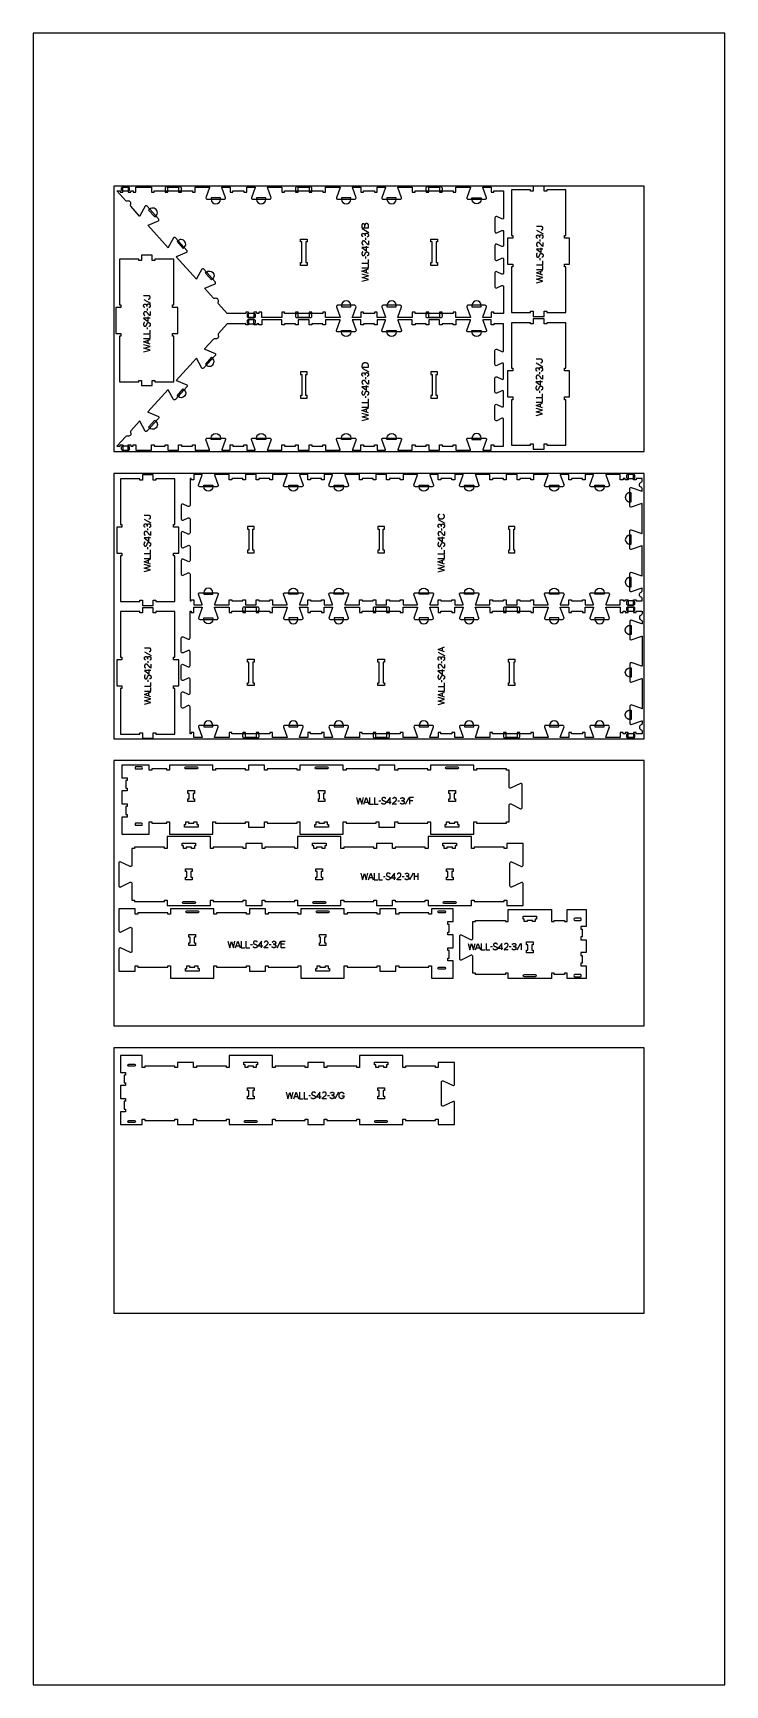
# Model space of a CAD drawing. Extents: x -13885 to -10701, y -19593 to -11999.
import ezdxf

# ---------------------------------------------------------------- set-up
doc = ezdxf.new("R2010")
doc.units = 0
for name, color, linetype in [('0_SHEET_SPRUCEPLY_2440X122', 1, 'CONTINUOUS'), ('1_ANYTOOL_1MMDEEP_LABELS_S', 2, 'CONTINUOUS'), ('3_ANYTOOL_CUTTHROUGH_INSID', 4, 'CONTINUOUS'), ('4_ANYTOOL_CUTTHROUGH_OUTSI', 5, 'CONTINUOUS'), ('5_ANYTOOL_HALF_MILL_9MM_IN', 3, 'CONTINUOUS'), ('DONOTCUT', 18, 'CONTINUOUS')]:
    doc.layers.add(name, color=color, linetype=linetype)

msp = doc.modelspace()

# ---------------------------------------------------------------- linework, layer by layer
at = {"layer": '0_SHEET_SPRUCEPLY_2440X122'}
for points in [[(-13513.1, -12703.3), (-13513.1, -13923.3), (-11073.1, -13923.3), (-11073.1, -12703.3)], [(-13513.1, -14023.3), (-13513.1, -15243.3), (-11073.1, -15243.3), (-11073.1, -14023.3)], [(-13513.1, -15343.3), (-13513.1, -16563.3), (-11073.1, -16563.3), (-11073.1, -15343.3)], [(-13513.1, -16663.3), (-13513.1, -17883.3), (-11073.1, -17883.3), (-11073.1, -16663.3)]]:
    msp.add_lwpolyline(points, close=True, dxfattribs=at)
at = {"layer": '1_ANYTOOL_1MMDEEP_LABELS_S'}
for points in [[(-12371.7, -12895), (-12341.7, -12895), (-12341.7, -12885.3), (-12341.6, -12882.8), (-12341.6, -12882.5), (-12341.6, -12882.3), (-12341.6, -12882.1), (-12341.6, -12881.9), (-12341.6, -12881.6), (-12341.7, -12881.4), (-12341.7, -12881.2), (-12341.7, -12881), (-12341.8, -12880.8), (-12341.8, -12880.6), (-12341.9, -12880.4), (-12341.9, -12880.2), (-12342, -12880), (-12342, -12879.8), (-12342.1, -12879.6), (-12342.2, -12879.5), (-12342.3, -12879.3), (-12342.4, -12879.1), (-12342.5, -12878.9), (-12342.6, -12878.8), (-12342.7, -12878.6), (-12342.8, -12878.4), (-12342.9, -12878.3), (-12343, -12878.1), (-12343.1, -12878), (-12343.3, -12877.8), (-12343.4, -12877.7), (-12343.6, -12877.5), (-12343.7, -12877.4), (-12343.9, -12877.3), (-12344, -12877.1), (-12344.2, -12877), (-12344.4, -12876.9), (-12344.5, -12876.7), (-12344.7, -12876.6), (-12344.9, -12876.5), (-12345.1, -12876.4), (-12345.2, -12876.3), (-12345.4, -12876.2), (-12345.6, -12876.1), (-12345.8, -12876), (-12346, -12875.9), (-12346.1, -12875.8), (-12346.3, -12875.7), (-12346.5, -12875.6), (-12346.7, -12875.6), (-12346.9, -12875.5), (-12347.1, -12875.4), (-12347.2, -12875.4), (-12347.4, -12875.3), (-12347.6, -12875.3), (-12347.8, -12875.2), (-12348, -12875.2), (-12348.2, -12875.1), (-12348.4, -12875.1), (-12348.6, -12875), (-12348.8, -12875), (-12349, -12875), (-12349.2, -12875), (-12349.4, -12874.9), (-12349.6, -12874.9), (-12349.8, -12874.9), (-12350, -12874.9), (-12350.2, -12874.9), (-12350.5, -12874.9), (-12350.7, -12874.9), (-12351, -12874.9), (-12351.2, -12875), (-12351.4, -12875), (-12351.7, -12875), (-12351.9, -12875), (-12352.1, -12875.1), (-12352.3, -12875.1), (-12352.5, -12875.2), (-12352.7, -12875.3), (-12352.9, -12875.3), (-12353.1, -12875.4), (-12353.3, -12875.5), (-12353.5, -12875.5), (-12353.7, -12875.6), (-12353.8, -12875.7), (-12353.9, -12875.7), (-12354, -12875.8), (-12354.1, -12875.8), (-12354.2, -12875.9), (-12354.2, -12875.9), (-12354.3, -12876), (-12354.4, -12876), (-12354.5, -12876.1), (-12354.6, -12876.2), (-12354.7, -12876.2), (-12354.7, -12876.3), (-12354.8, -12876.3), (-12354.9, -12876.4), (-12355, -12876.5), (-12355, -12876.5), (-12355.1, -12876.6), (-12355.2, -12876.7), (-12355.2, -12876.8), (-12355.3, -12876.8), (-12355.4, -12876.9), (-12355.5, -12877), (-12355.6, -12877.1), (-12355.7, -12877.3), (-12355.8, -12877.5), (-12356, -12877.6), (-12356.1, -12877.8), (-12356.3, -12878.2), (-12356.5, -12878.6), (-12356.7, -12878.9), (-12356.9, -12879.3), (-12357, -12879.7), (-12357.2, -12880.1), (-12357.3, -12880.5), (-12357.5, -12880.9), (-12357.6, -12881.3), (-12357.7, -12881.8), (-12357.8, -12882.2), (-12357.9, -12882.6), (-12358, -12883.1), (-12358, -12883.5), (-12358.1, -12884), (-12358.1, -12884.4)], [(-12358, -12895), (-12358.1, -12884.4), (-12358.2, -12884), (-12358.2, -12883.6), (-12358.3, -12883.2), (-12358.3, -12882.9), (-12358.4, -12882.5), (-12358.5, -12882.1), (-12358.5, -12881.7), (-12358.6, -12881.4), (-12358.7, -12881), (-12358.9, -12880.7), (-12359, -12880.3), (-12359.1, -12880), (-12359.2, -12879.7), (-12359.4, -12879.3), (-12359.5, -12879), (-12359.7, -12878.7), (-12359.8, -12878.6), (-12359.8, -12878.5), (-12359.8, -12878.5), (-12359.9, -12878.4), (-12359.9, -12878.3), (-12360, -12878.3), (-12360, -12878.2), (-12360.1, -12878.1), (-12360.1, -12878), (-12360.2, -12878), (-12360.3, -12877.9), (-12360.3, -12877.8), (-12360.4, -12877.8), (-12360.4, -12877.7), (-12360.5, -12877.7), (-12360.6, -12877.6), (-12360.6, -12877.5), (-12360.7, -12877.5), (-12360.8, -12877.4), (-12360.8, -12877.4), (-12360.9, -12877.3), (-12361, -12877.3), (-12361, -12877.2), (-12361.1, -12877.2), (-12361.2, -12877.1), (-12361.3, -12877.1), (-12361.3, -12877), (-12361.4, -12877), (-12361.5, -12876.9), (-12361.6, -12876.9), (-12361.7, -12876.9), (-12361.8, -12876.8), (-12361.8, -12876.8), (-12361.9, -12876.7), (-12362.1, -12876.7), (-12362.3, -12876.6), (-12362.5, -12876.5), (-12362.7, -12876.5), (-12362.9, -12876.4), (-12363.1, -12876.4), (-12363.3, -12876.4), (-12363.5, -12876.3), (-12363.8, -12876.3), (-12364, -12876.3), (-12364.2, -12876.2), (-12364.5, -12876.2), (-12364.7, -12876.2), (-12365, -12876.2), (-12365.2, -12876.2), (-12365.6, -12876.2), (-12365.8, -12876.2), (-12366, -12876.2), (-12366.2, -12876.2), (-12366.4, -12876.3), (-12366.6, -12876.3), (-12366.7, -12876.3), (-12366.9, -12876.3), (-12367.1, -12876.4), (-12367.2, -12876.4), (-12367.4, -12876.4), (-12367.6, -12876.5), (-12367.7, -12876.5), (-12367.9, -12876.6), (-12368, -12876.6), (-12368.2, -12876.7), (-12368.3, -12876.7), (-12368.5, -12876.8), (-12368.6, -12876.8), (-12368.8, -12876.9), (-12368.9, -12877), (-12369, -12877.1), (-12369.2, -12877.1), (-12369.3, -12877.2), (-12369.4, -12877.3), (-12369.5, -12877.4), (-12369.6, -12877.5), (-12369.8, -12877.6), (-12369.9, -12877.7), (-12370, -12877.8), (-12370.1, -12877.9), (-12370.2, -12878), (-12370.3, -12878.1), (-12370.4, -12878.2), (-12370.4, -12878.3), (-12370.5, -12878.4), (-12370.6, -12878.6), (-12370.7, -12878.7), (-12370.8, -12878.8), (-12370.9, -12878.9), (-12370.9, -12879.1), (-12371, -12879.2), (-12371.1, -12879.4), (-12371.1, -12879.5), (-12371.2, -12879.6), (-12371.2, -12879.8), (-12371.3, -12880), (-12371.3, -12880.1), (-12371.4, -12880.3), (-12371.4, -12880.4), (-12371.5, -12880.6), (-12371.5, -12880.8), (-12371.5, -12881), (-12371.6, -12881.1), (-12371.6, -12881.3), (-12371.6, -12881.5), (-12371.6, -12881.7), (-12371.6, -12881.9), (-12371.7, -12882.1), (-12371.7, -12882.5), (-12371.7, -12882.9), (-12371.7, -12895)], [(-12371.2, -12898.4), (-12340.4, -12915.6)], [(-11547.2, -12904.6), (-11547, -12904.6), (-11546.8, -12904.6), (-11546.6, -12904.6), (-11546.4, -12904.6), (-11546.2, -12904.6), (-11546, -12904.6), (-11545.8, -12904.5), (-11545.6, -12904.5), (-11545.4, -12904.5), (-11545.2, -12904.4), (-11545, -12904.4), (-11544.8, -12904.3), (-11544.6, -12904.3), (-11544.4, -12904.2), (-11544.2, -12904.2), (-11544.1, -12904.1), (-11543.9, -12904), (-11543.7, -12903.9), (-11543.5, -12903.9), (-11543.3, -12903.8), (-11543.1, -12903.7), (-11543, -12903.6), (-11542.8, -12903.5), (-11542.6, -12903.4), (-11542.5, -12903.3), (-11542.3, -12903.2), (-11542.1, -12903.1), (-11541.9, -12903), (-11541.8, -12902.8), (-11541.6, -12902.7), (-11541.5, -12902.6), (-11541.3, -12902.4), (-11541.1, -12902.3), (-11541, -12902.2), (-11540.8, -12902), (-11540.7, -12901.9), (-11540.5, -12901.7), (-11540.4, -12901.6), (-11540.3, -12901.4), (-11540.2, -12901.2), (-11540, -12901.1), (-11539.9, -12900.9), (-11539.8, -12900.8), (-11539.7, -12900.6), (-11539.6, -12900.4), (-11539.5, -12900.2), (-11539.4, -12900.1), (-11539.4, -12899.9), (-11539.3, -12899.7), (-11539.2, -12899.5), (-11539.1, -12899.3), (-11539.1, -12899.1), (-11539, -12898.9), (-11539, -12898.7), (-11538.9, -12898.5), (-11538.9, -12898.3), (-11538.8, -12898.1), (-11538.8, -12897.9), (-11538.8, -12897.7), (-11538.8, -12897.5), (-11538.7, -12897.3), (-11538.7, -12897.1), (-11538.7, -12896.8), (-11538.7, -12896.6), (-11538.7, -12896.4), (-11538.7, -12896.2), (-11538.7, -12896), (-11538.8, -12895.8), (-11538.8, -12895.6), (-11538.8, -12895.4), (-11538.8, -12895.2), (-11538.9, -12895), (-11538.9, -12894.8), (-11538.9, -12894.6), (-11539, -12894.4), (-11539, -12894.2), (-11539.1, -12894.1), (-11539.2, -12893.9), (-11539.2, -12893.7), (-11539.3, -12893.5), (-11539.4, -12893.3), (-11539.5, -12893.2), (-11539.5, -12893), (-11539.6, -12892.8), (-11539.7, -12892.7), (-11539.8, -12892.5), (-11539.9, -12892.4), (-11540, -12892.2), (-11540.2, -12892.1), (-11540.3, -12891.9), (-11540.4, -12891.8), (-11540.5, -12891.6), (-11540.7, -12891.5), (-11540.8, -12891.3), (-11540.9, -12891.2), (-11541.1, -12891.1), (-11541.2, -12890.9), (-11541.4, -12890.8), (-11541.5, -12890.7), (-11541.7, -12890.6), (-11541.8, -12890.4), (-11542, -12890.3), (-11542.2, -12890.2), (-11542.3, -12890.1), (-11542.5, -12890), (-11542.6, -12889.9), (-11542.8, -12889.8), (-11543, -12889.7), (-11543.2, -12889.7), (-11543.3, -12889.6), (-11543.5, -12889.5), (-11543.7, -12889.4), (-11543.9, -12889.4), (-11544.1, -12889.3), (-11544.2, -12889.3), (-11544.4, -12889.2), (-11544.6, -12889.2), (-11544.8, -12889.1), (-11545, -12889.1), (-11545.2, -12889), (-11545.4, -12889), (-11545.6, -12889), (-11545.8, -12889), (-11546, -12888.9), (-11546.2, -12888.9), (-11546.4, -12888.9), (-11546.6, -12888.9), (-11546.8, -12888.9), (-11568.7, -12888.9)], [(-11568.2, -12905.7), (-11537.5, -12922.9)], [(-12366.8, -12935.9), (-12367.1, -12935.8), (-12367.4, -12935.6), (-12367.6, -12935.4), (-12367.9, -12935.3), (-12368.2, -12935.1), (-12368.4, -12934.9), (-12368.7, -12934.7), (-12368.8, -12934.6), (-12368.9, -12934.5), (-12369, -12934.4), (-12369.1, -12934.3), (-12369.3, -12934.2), (-12369.4, -12934.1), (-12369.5, -12934), (-12369.6, -12933.8), (-12369.7, -12933.7), (-12369.8, -12933.6), (-12369.9, -12933.5), (-12369.9, -12933.4), (-12370, -12933.3), (-12370.1, -12933.1), (-12370.2, -12933), (-12370.3, -12932.9), (-12370.4, -12932.8), (-12370.5, -12932.6), (-12370.5, -12932.5), (-12370.6, -12932.4), (-12370.7, -12932.3), (-12370.7, -12932.1), (-12370.8, -12932), (-12370.9, -12931.9), (-12370.9, -12931.7), (-12371, -12931.6), (-12371.1, -12931.4), (-12371.1, -12931.3), (-12371.2, -12931.1), (-12371.2, -12931), (-12371.3, -12930.9), (-12371.3, -12930.7), (-12371.4, -12930.4), (-12371.5, -12930.1), (-12371.5, -12929.8), (-12371.6, -12929.5), (-12371.6, -12929.1), (-12371.6, -12928.8), (-12371.7, -12928.5), (-12371.7, -12928.1), (-12371.7, -12927.8), (-12371.7, -12927.5), (-12371.7, -12927.3), (-12371.7, -12927.1), (-12371.7, -12926.9), (-12371.6, -12926.7), (-12371.6, -12926.5), (-12371.6, -12926.3), (-12371.6, -12926.1), (-12371.5, -12925.9), (-12371.5, -12925.8), (-12371.5, -12925.6), (-12371.4, -12925.4), (-12371.4, -12925.2), (-12371.3, -12925), (-12371.3, -12924.9), (-12371.2, -12924.7), (-12371.2, -12924.5), (-12371.1, -12924.3), (-12371, -12924.2), (-12371, -12924), (-12370.9, -12923.9), (-12370.8, -12923.7), (-12370.7, -12923.5), (-12370.6, -12923.4), (-12370.5, -12923.2), (-12370.4, -12923.1), (-12370.3, -12922.9), (-12370.2, -12922.8), (-12370.1, -12922.7), (-12370, -12922.5), (-12369.9, -12922.4), (-12369.8, -12922.2), (-12369.7, -12922.1), (-12369.6, -12922), (-12369.4, -12921.9), (-12369.3, -12921.7), (-12369.2, -12921.6), (-12369, -12921.5), (-12368.9, -12921.4), (-12368.8, -12921.3), (-12368.6, -12921.2), (-12368.5, -12921.1), (-12368.3, -12921), (-12368.2, -12921), (-12368, -12920.9), (-12367.8, -12920.8), (-12367.7, -12920.7), (-12367.5, -12920.7), (-12367.4, -12920.6), (-12367.2, -12920.5), (-12367, -12920.5), (-12366.8, -12920.4), (-12366.6, -12920.4), (-12366.5, -12920.4), (-12366.3, -12920.3), (-12366.1, -12920.3), (-12365.9, -12920.3), (-12365.7, -12920.2), (-12365.5, -12920.2), (-12365.3, -12920.2), (-12365.1, -12920.2), (-12364.9, -12920.2), (-12364.7, -12920.2), (-12364.1, -12920.2), (-12363.8, -12920.2), (-12363.4, -12920.2), (-12363.1, -12920.2), (-12362.8, -12920.3), (-12362.7, -12920.3), (-12362.5, -12920.3), (-12362.4, -12920.4), (-12362.3, -12920.4), (-12362.1, -12920.4), (-12362, -12920.5), (-12361.9, -12920.5), (-12361.7, -12920.5), (-12361.6, -12920.6), (-12361.5, -12920.6), (-12361.4, -12920.7), (-12361.2, -12920.7), (-12361.1, -12920.8), (-12361, -12920.8), (-12360.9, -12920.9), (-12360.8, -12920.9), (-12360.7, -12921), (-12360.6, -12921.1), (-12360.5, -12921.1), (-12360.4, -12921.2), (-12360.3, -12921.3), (-12360.2, -12921.3), (-12360, -12921.5), (-12359.9, -12921.6), (-12359.7, -12921.8), (-12359.5, -12921.9), (-12359.4, -12922), (-12359.4, -12922.1), (-12359.3, -12922.2), (-12359.2, -12922.3), (-12359.2, -12922.4), (-12359.1, -12922.4), (-12359, -12922.5), (-12359, -12922.6), (-12358.9, -12922.7), (-12358.8, -12922.8), (-12358.8, -12922.9), (-12358.7, -12923), (-12358.7, -12923.1), (-12358.6, -12923.2), (-12358.5, -12923.3), (-12358.5, -12923.4), (-12358.4, -12923.5), (-12358.4, -12923.6), (-12358.4, -12923.7), (-12358.3, -12923.8), (-12358.3, -12923.9), (-12358.2, -12924), (-12358.1, -12924.2), (-12358.1, -12924.4), (-12358, -12924.6), (-12357.9, -12924.8), (-12357.9, -12925.1), (-12357.8, -12925.3), (-12357.8, -12925.5), (-12357.7, -12925.7), (-12357.7, -12926), (-12357.6, -12926.2), (-12357.6, -12926.4), (-12357.6, -12926.7), (-12357.6, -12926.9), (-12357.5, -12927.2), (-12357.5, -12927.4), (-12357.5, -12927.7), (-12357.5, -12927.9), (-12357.5, -12931.6)], [(-12341.7, -12954.6), (-12341.8, -12972.9), (-12342.2, -12972.8), (-12342.5, -12972.7), (-12342.7, -12972.6), (-12342.9, -12972.5), (-12343.1, -12972.4), (-12343.3, -12972.3), (-12343.5, -12972.3), (-12343.7, -12972.2), (-12344, -12972), (-12344.2, -12971.9), (-12344.4, -12971.8), (-12344.6, -12971.7), (-12344.8, -12971.6), (-12345, -12971.5), (-12345.2, -12971.4), (-12345.3, -12971.2), (-12345.5, -12971.1), (-12345.7, -12971), (-12345.9, -12970.8), (-12346.1, -12970.7), (-12346.3, -12970.5), (-12346.4, -12970.4), (-12346.6, -12970.2), (-12346.8, -12970.1), (-12347, -12969.9), (-12347.1, -12969.7), (-12347.3, -12969.6), (-12347.4, -12969.4), (-12347.6, -12969.2), (-12347.9, -12968.9), (-12349.1, -12967.4), (-12350.3, -12965.9), (-12351.5, -12964.4), (-12352.6, -12962.9), (-12353.2, -12962.1), (-12353.7, -12961.4), (-12354.3, -12960.7), (-12354.9, -12960), (-12355.5, -12959.3), (-12356.1, -12958.7), (-12356.7, -12958.1), (-12357.3, -12957.5), (-12357.5, -12957.3), (-12357.6, -12957.2), (-12357.8, -12957), (-12358, -12956.9), (-12358.1, -12956.8), (-12358.3, -12956.7), (-12358.5, -12956.5), (-12358.6, -12956.4), (-12358.8, -12956.3), (-12359, -12956.2), (-12359.2, -12956.1), (-12359.4, -12956), (-12359.5, -12955.9), (-12359.7, -12955.8), (-12359.9, -12955.8), (-12360.1, -12955.7), (-12360.3, -12955.6), (-12360.5, -12955.5), (-12360.7, -12955.5), (-12360.9, -12955.4), (-12361.1, -12955.4), (-12361.3, -12955.3), (-12361.5, -12955.3), (-12361.7, -12955.2), (-12361.9, -12955.2), (-12362.1, -12955.2), (-12362.3, -12955.2), (-12362.6, -12955.1), (-12362.8, -12955.1), (-12363, -12955.1), (-12363.2, -12955.1), (-12363.5, -12955.1), (-12363.7, -12955.1), (-12364, -12955.1), (-12364.2, -12955.1), (-12364.4, -12955.1), (-12364.7, -12955.2), (-12364.9, -12955.2), (-12365.1, -12955.2), (-12365.4, -12955.3), (-12365.6, -12955.3), (-12365.8, -12955.3), (-12366, -12955.4), (-12366.2, -12955.4), (-12366.4, -12955.5), (-12366.6, -12955.6), (-12366.8, -12955.6), (-12367, -12955.7), (-12367.2, -12955.8), (-12367.4, -12955.9), (-12367.6, -12956), (-12367.7, -12956.1), (-12367.9, -12956.2), (-12368.1, -12956.3), (-12368.3, -12956.4), (-12368.4, -12956.5), (-12368.6, -12956.6), (-12368.7, -12956.8), (-12368.9, -12956.9), (-12369, -12957), (-12369.2, -12957.2), (-12369.3, -12957.3), (-12369.5, -12957.5), (-12369.6, -12957.6), (-12369.7, -12957.8), (-12369.8, -12957.9), (-12370, -12958.1), (-12370.1, -12958.3), (-12370.2, -12958.4), (-12370.3, -12958.6), (-12370.4, -12958.8), (-12370.5, -12959), (-12370.6, -12959.2), (-12370.7, -12959.3), (-12370.8, -12959.5), (-12370.9, -12959.7), (-12370.9, -12959.9), (-12371, -12960.1), (-12371.1, -12960.3), (-12371.2, -12960.5), (-12371.2, -12960.7), (-12371.3, -12960.9), (-12371.3, -12961.1), (-12371.4, -12961.3), (-12371.4, -12961.5), (-12371.5, -12961.7), (-12371.5, -12961.9), (-12371.6, -12962.2), (-12371.6, -12962.4), (-12371.6, -12962.6), (-12371.6, -12962.8), (-12371.7, -12963.1), (-12371.7, -12963.3), (-12371.7, -12963.5), (-12371.7, -12964), (-12371.7, -12964.4), (-12371.7, -12964.7), (-12371.6, -12965.1), (-12371.6, -12965.4), (-12371.6, -12965.8), (-12371.5, -12966.1), (-12371.4, -12966.4), (-12371.4, -12966.8), (-12371.3, -12967.1), (-12371.2, -12967.2), (-12371.2, -12967.4), (-12371.1, -12967.5), (-12371.1, -12967.7), (-12371, -12967.8), (-12371, -12968), (-12370.9, -12968.1), (-12370.8, -12968.3), (-12370.8, -12968.4), (-12370.7, -12968.5), (-12370.6, -12968.7), (-12370.6, -12968.8), (-12370.5, -12969), (-12370.4, -12969.1), (-12370.3, -12969.2), (-12370.2, -12969.3), (-12370.2, -12969.5), (-12370.1, -12969.6), (-12370, -12969.7), (-12369.9, -12969.9), (-12369.8, -12970), (-12369.7, -12970.1), (-12369.6, -12970.2), (-12369.5, -12970.3), (-12369.4, -12970.4), (-12369.3, -12970.6), (-12369.2, -12970.7), (-12369.1, -12970.8), (-12368.9, -12970.9), (-12368.8, -12971), (-12368.7, -12971.1), (-12368.6, -12971.2), (-12368.3, -12971.4), (-12368.1, -12971.6), (-12367.8, -12971.8), (-12367.5, -12972), (-12367.2, -12972.2), (-12366.9, -12972.3), (-12366.6, -12972.5)], [(-12357.5, -12928.8), (-12357.4, -12928.4), (-12357.4, -12928), (-12357.3, -12927.5), (-12357.3, -12927.1), (-12357.2, -12926.7), (-12357.1, -12926.3), (-12357, -12925.9), (-12356.9, -12925.4), (-12356.8, -12925), (-12356.7, -12924.6), (-12356.6, -12924.3), (-12356.4, -12923.9), (-12356.3, -12923.5), (-12356.1, -12923.1), (-12355.9, -12922.7), (-12355.7, -12922.4), (-12355.6, -12922.2), (-12355.5, -12922), (-12355.5, -12921.9), (-12355.4, -12921.8), (-12355.4, -12921.7), (-12355.3, -12921.7), (-12355.2, -12921.6), (-12355.2, -12921.5), (-12355.1, -12921.4), (-12355, -12921.3), (-12355, -12921.3), (-12354.9, -12921.2), (-12354.9, -12921.1), (-12354.8, -12921.1), (-12354.7, -12921), (-12354.6, -12920.9), (-12354.6, -12920.9), (-12354.5, -12920.8), (-12354.4, -12920.7), (-12354.4, -12920.7), (-12354.3, -12920.6), (-12354.2, -12920.5), (-12354.1, -12920.5), (-12354, -12920.4), (-12354, -12920.4), (-12353.9, -12920.3), (-12353.8, -12920.3), (-12353.7, -12920.2), (-12353.6, -12920.2), (-12353.5, -12920.1), (-12353.5, -12920.1), (-12353.4, -12920), (-12353.3, -12920), (-12353.2, -12920), (-12353.1, -12919.9), (-12353, -12919.9), (-12352.8, -12919.8), (-12352.6, -12919.7), (-12352.4, -12919.7), (-12352.2, -12919.6), (-12352, -12919.6), (-12351.8, -12919.5), (-12351.6, -12919.5), (-12351.3, -12919.5), (-12351.1, -12919.4), (-12350.9, -12919.4), (-12350.6, -12919.4), (-12350.4, -12919.4), (-12350.1, -12919.4), (-12349.9, -12919.4), (-12349.6, -12919.4), (-12349.3, -12919.4), (-12349, -12919.4), (-12348.8, -12919.5), (-12348.5, -12919.5), (-12348.3, -12919.5), (-12348, -12919.5), (-12347.8, -12919.6), (-12347.6, -12919.6), (-12347.3, -12919.7), (-12347.1, -12919.7), (-12346.9, -12919.8), (-12346.7, -12919.9), (-12346.5, -12919.9), (-12346.3, -12920), (-12346.1, -12920.1), (-12345.9, -12920.2), (-12345.7, -12920.3), (-12345.5, -12920.4), (-12345.3, -12920.5), (-12345.1, -12920.6), (-12345, -12920.7), (-12344.8, -12920.8), (-12344.6, -12920.9), (-12344.5, -12921), (-12344.3, -12921.2), (-12344.3, -12921.2), (-12344.2, -12921.3), (-12344.1, -12921.4), (-12344.1, -12921.4), (-12344, -12921.5), (-12343.9, -12921.6), (-12343.8, -12921.7), (-12343.8, -12921.7), (-12343.7, -12921.9), (-12343.5, -12922), (-12343.4, -12922.2), (-12343.3, -12922.4), (-12343.2, -12922.5), (-12343.1, -12922.7), (-12343, -12922.9), (-12342.9, -12923.1), (-12342.8, -12923.2), (-12342.7, -12923.4), (-12342.6, -12923.6), (-12342.5, -12923.8), (-12342.5, -12924), (-12342.4, -12924.2), (-12342.3, -12924.4), (-12342.2, -12924.6), (-12342.2, -12924.8), (-12342.1, -12925), (-12342.1, -12925.2), (-12342, -12925.5), (-12342, -12925.7), (-12341.9, -12925.9), (-12341.9, -12926.1), (-12341.8, -12926.4), (-12341.8, -12926.6), (-12341.8, -12927.1), (-12341.7, -12927.6), (-12341.7, -12928.1), (-12341.7, -12928.7), (-12341.7, -12929), (-12341.7, -12929.4), (-12341.7, -12929.8), (-12341.8, -12930.1), (-12341.8, -12930.5), (-12341.9, -12930.7), (-12341.9, -12930.8), (-12341.9, -12931), (-12342, -12931.2), (-12342, -12931.3), (-12342, -12931.5), (-12342.1, -12931.7), (-12342.1, -12931.8), (-12342.2, -12932), (-12342.2, -12932.1), (-12342.3, -12932.3), (-12342.4, -12932.4), (-12342.4, -12932.6), (-12342.5, -12932.7), (-12342.6, -12932.9), (-12342.6, -12933), (-12342.7, -12933.2), (-12342.8, -12933.3), (-12342.9, -12933.4), (-12342.9, -12933.6), (-12343, -12933.7), (-12343.1, -12933.8), (-12343.2, -12934), (-12343.3, -12934.1), (-12343.4, -12934.2), (-12343.5, -12934.3), (-12343.6, -12934.5), (-12343.7, -12934.6), (-12343.8, -12934.7), (-12343.9, -12934.8), (-12344, -12934.9), (-12344.1, -12935.1), (-12344.3, -12935.2), (-12344.4, -12935.3), (-12344.5, -12935.4), (-12344.6, -12935.5), (-12344.8, -12935.6), (-12344.9, -12935.7), (-12345, -12935.8), (-12345.2, -12935.9), (-12345.3, -12936), (-12345.4, -12936.1), (-12345.6, -12936.2), (-12345.7, -12936.3), (-12346.1, -12936.4), (-12346.4, -12936.6), (-12346.7, -12936.8), (-12347, -12936.9), (-12347.4, -12937.1)], [(-12355.6, -12940.9), (-12355.5, -12949.7)], [(-12350.3, -13000.8), (-12350.3, -12979.1)], [(-11563.8, -12943.3), (-11564.1, -12943.1), (-11564.4, -12942.9), (-11564.7, -12942.8), (-11564.9, -12942.6), (-11565.2, -12942.4), (-11565.5, -12942.2), (-11565.7, -12942), (-11565.8, -12941.9), (-11565.9, -12941.8), (-11566.1, -12941.7), (-11566.2, -12941.6), (-11566.3, -12941.5), (-11566.4, -12941.4), (-11566.5, -12941.3), (-11566.6, -12941.2), (-11566.7, -12941.1), (-11566.8, -12940.9), (-11566.9, -12940.8), (-11567, -12940.7), (-11567.1, -12940.6), (-11567.2, -12940.5), (-11567.2, -12940.3), (-11567.3, -12940.2), (-11567.4, -12940.1), (-11567.5, -12940), (-11567.6, -12939.8), (-11567.6, -12939.7), (-11567.7, -12939.6), (-11567.8, -12939.4), (-11567.8, -12939.3), (-11567.9, -12939.2), (-11568, -12939), (-11568, -12938.9), (-11568.1, -12938.8), (-11568.1, -12938.6), (-11568.2, -12938.5), (-11568.2, -12938.3), (-11568.3, -12938.2), (-11568.3, -12938), (-11568.4, -12937.7), (-11568.5, -12937.4), (-11568.5, -12937.1), (-11568.6, -12936.8), (-11568.6, -12936.4), (-11568.7, -12936.1), (-11568.7, -12935.8), (-11568.7, -12935.4), (-11568.7, -12935.1), (-11568.7, -12934.9), (-11568.7, -12934.7), (-11568.7, -12934.4), (-11568.7, -12934.2), (-11568.7, -12934), (-11568.7, -12933.8), (-11568.6, -12933.6), (-11568.6, -12933.5), (-11568.6, -12933.3), (-11568.5, -12933.1), (-11568.5, -12932.9), (-11568.5, -12932.7), (-11568.4, -12932.5), (-11568.4, -12932.3), (-11568.3, -12932.2), (-11568.2, -12932), (-11568.2, -12931.8), (-11568.1, -12931.7), (-11568.1, -12931.5), (-11568, -12931.3), (-11567.9, -12931.2), (-11567.8, -12931), (-11567.7, -12930.9), (-11567.7, -12930.7), (-11567.6, -12930.6), (-11567.5, -12930.4), (-11567.4, -12930.3), (-11567.3, -12930.1), (-11567.2, -12930), (-11567.1, -12929.8), (-11566.9, -12929.7), (-11566.8, -12929.6), (-11566.7, -12929.4), (-11566.6, -12929.3), (-11566.5, -12929.2), (-11566.3, -12929.1), (-11566.2, -12929), (-11566.1, -12928.8), (-11565.9, -12928.7), (-11565.8, -12928.6), (-11565.6, -12928.5), (-11565.5, -12928.4), (-11565.3, -12928.4), (-11565.2, -12928.3), (-11565, -12928.2), (-11564.9, -12928.1), (-11564.7, -12928), (-11564.5, -12928), (-11564.4, -12927.9), (-11564.2, -12927.9), (-11564, -12927.8), (-11563.9, -12927.8), (-11563.7, -12927.7), (-11563.5, -12927.7), (-11563.3, -12927.6), (-11563.1, -12927.6), (-11562.9, -12927.6), (-11562.7, -12927.5), (-11562.5, -12927.5), (-11562.3, -12927.5), (-11562.1, -12927.5), (-11561.9, -12927.5), (-11561.7, -12927.5), (-11561.1, -12927.5), (-11560.8, -12927.5), (-11560.5, -12927.5), (-11560.2, -12927.6), (-11559.9, -12927.6), (-11559.7, -12927.6), (-11559.6, -12927.6), (-11559.4, -12927.7), (-11559.3, -12927.7), (-11559.2, -12927.7), (-11559, -12927.8), (-11558.9, -12927.8), (-11558.8, -12927.8), (-11558.6, -12927.9), (-11558.5, -12927.9), (-11558.4, -12928), (-11558.3, -12928), (-11558.2, -12928.1), (-11558, -12928.1), (-11557.9, -12928.2), (-11557.8, -12928.2), (-11557.7, -12928.3), (-11557.6, -12928.4), (-11557.5, -12928.4), (-11557.4, -12928.5), (-11557.3, -12928.6), (-11557.2, -12928.6), (-11557.1, -12928.8), (-11556.9, -12928.9), (-11556.7, -12929.1), (-11556.6, -12929.3), (-11556.5, -12929.3), (-11556.4, -12929.4), (-11556.3, -12929.5), (-11556.3, -12929.6), (-11556.2, -12929.7), (-11556.1, -12929.8), (-11556.1, -12929.8), (-11556, -12929.9), (-11555.9, -12930), (-11555.9, -12930.1), (-11555.8, -12930.2), (-11555.7, -12930.3), (-11555.7, -12930.4), (-11555.6, -12930.5), (-11555.6, -12930.6), (-11555.5, -12930.7), (-11555.5, -12930.8), (-11555.4, -12930.9), (-11555.4, -12931), (-11555.3, -12931.1), (-11555.3, -12931.2), (-11555.3, -12931.3), (-11555.2, -12931.5), (-11555.1, -12931.7), (-11555, -12931.9), (-11555, -12932.2), (-11554.9, -12932.4), (-11554.9, -12932.6), (-11554.8, -12932.8), (-11554.8, -12933.1), (-11554.7, -12933.3), (-11554.7, -12933.5), (-11554.6, -12933.8), (-11554.6, -12934), (-11554.6, -12934.2), (-11554.6, -12934.5), (-11554.6, -12934.7), (-11554.5, -12935), (-11554.5, -12935.2), (-11554.5, -12938.9)], [(-11538.8, -12961.9), (-11538.8, -12980.2), (-11539.3, -12980.1), (-11539.5, -12980), (-11539.7, -12979.9), (-11539.9, -12979.8), (-11540.1, -12979.8), (-11540.4, -12979.7), (-11540.6, -12979.6), (-11540.8, -12979.5), (-11541, -12979.4), (-11541.2, -12979.3), (-11541.4, -12979.1), (-11541.6, -12979), (-11541.8, -12978.9), (-11542, -12978.8), (-11542.2, -12978.7), (-11542.4, -12978.5), (-11542.6, -12978.4), (-11542.7, -12978.3), (-11542.9, -12978.1), (-11543.1, -12978), (-11543.3, -12977.8), (-11543.5, -12977.7), (-11543.6, -12977.5), (-11543.8, -12977.4), (-11544, -12977.2), (-11544.2, -12977.1), (-11544.3, -12976.9), (-11544.5, -12976.7), (-11544.6, -12976.6), (-11545, -12976.2), (-11546.2, -12974.7), (-11547.4, -12973.2), (-11548.5, -12971.7), (-11549.6, -12970.2), (-11550.2, -12969.4), (-11550.8, -12968.7), (-11551.4, -12968), (-11551.9, -12967.3), (-11552.5, -12966.6), (-11553.1, -12966), (-11553.7, -12965.4), (-11554.4, -12964.8), (-11554.5, -12964.6), (-11554.7, -12964.5), (-11554.8, -12964.3), (-11555, -12964.2), (-11555.2, -12964.1), (-11555.3, -12964), (-11555.5, -12963.9), (-11555.7, -12963.7), (-11555.9, -12963.6), (-11556, -12963.5), (-11556.2, -12963.4), (-11556.4, -12963.3), (-11556.6, -12963.2), (-11556.8, -12963.2), (-11556.9, -12963.1), (-11557.1, -12963), (-11557.3, -12962.9), (-11557.5, -12962.9), (-11557.7, -12962.8), (-11557.9, -12962.7), (-11558.1, -12962.7), (-11558.3, -12962.6), (-11558.5, -12962.6), (-11558.7, -12962.6), (-11559, -12962.5), (-11559.2, -12962.5), (-11559.4, -12962.5), (-11559.6, -12962.4), (-11559.8, -12962.4), (-11560, -12962.4), (-11560.3, -12962.4), (-11560.5, -12962.4), (-11560.7, -12962.4), (-11561, -12962.4), (-11561.2, -12962.4), (-11561.5, -12962.5), (-11561.7, -12962.5), (-11561.9, -12962.5), (-11562.2, -12962.5), (-11562.4, -12962.6), (-11562.6, -12962.6), (-11562.8, -12962.7), (-11563, -12962.7), (-11563.2, -12962.8), (-11563.4, -12962.8), (-11563.6, -12962.9), (-11563.8, -12963), (-11564, -12963), (-11564.2, -12963.1), (-11564.4, -12963.2), (-11564.6, -12963.3), (-11564.8, -12963.4), (-11564.9, -12963.5), (-11565.1, -12963.6), (-11565.3, -12963.7), (-11565.4, -12963.8), (-11565.6, -12964), (-11565.8, -12964.1), (-11565.9, -12964.2), (-11566.1, -12964.3), (-11566.2, -12964.5), (-11566.3, -12964.6), (-11566.5, -12964.8), (-11566.6, -12964.9), (-11566.7, -12965.1), (-11566.9, -12965.3), (-11567, -12965.4), (-11567.1, -12965.6), (-11567.2, -12965.8), (-11567.3, -12965.9), (-11567.4, -12966.1), (-11567.5, -12966.3), (-11567.6, -12966.5), (-11567.7, -12966.7), (-11567.8, -12966.8), (-11567.9, -12967), (-11568, -12967.2), (-11568.1, -12967.4), (-11568.1, -12967.6), (-11568.2, -12967.8), (-11568.3, -12968), (-11568.3, -12968.2), (-11568.4, -12968.4), (-11568.4, -12968.6), (-11568.5, -12968.8), (-11568.5, -12969), (-11568.6, -12969.3), (-11568.6, -12969.5), (-11568.6, -12969.7), (-11568.6, -12969.9), (-11568.7, -12970.2), (-11568.7, -12970.4), (-11568.7, -12970.6), (-11568.7, -12970.8), (-11568.7, -12971.3), (-11568.7, -12971.7), (-11568.7, -12972.1), (-11568.7, -12972.4), (-11568.6, -12972.8), (-11568.6, -12973.1), (-11568.5, -12973.4), (-11568.5, -12973.8), (-11568.4, -12974.1), (-11568.3, -12974.4), (-11568.3, -12974.5), (-11568.2, -12974.7), (-11568.2, -12974.8), (-11568.1, -12975), (-11568.1, -12975.1), (-11568, -12975.3), (-11567.9, -12975.4), (-11567.9, -12975.6), (-11567.8, -12975.7), (-11567.7, -12975.9), (-11567.7, -12976), (-11567.6, -12976.1), (-11567.5, -12976.3), (-11567.4, -12976.4), (-11567.4, -12976.5), (-11567.3, -12976.7), (-11567.2, -12976.8), (-11567.1, -12976.9), (-11567, -12977), (-11566.9, -12977.2), (-11566.8, -12977.3), (-11566.7, -12977.4), (-11566.6, -12977.5), (-11566.5, -12977.6), (-11566.4, -12977.8), (-11566.3, -12977.9), (-11566.2, -12978), (-11566.1, -12978.1), (-11566, -12978.2), (-11565.8, -12978.3), (-11565.7, -12978.4), (-11565.6, -12978.5), (-11565.4, -12978.7), (-11565.1, -12978.9), (-11564.8, -12979.1), (-11564.5, -12979.3), (-11564.2, -12979.5), (-11563.9, -12979.6), (-11563.6, -12979.8)], [(-11554.5, -12936.1), (-11554.5, -12935.7), (-11554.4, -12935.3), (-11554.4, -12934.8), (-11554.3, -12934.4), (-11554.2, -12934), (-11554.2, -12933.6), (-11554.1, -12933.2), (-11554, -12932.8), (-11553.9, -12932.4), (-11553.7, -12932), (-11553.6, -12931.6), (-11553.4, -12931.2), (-11553.3, -12930.8), (-11553.1, -12930.4), (-11552.9, -12930), (-11552.8, -12929.7), (-11552.7, -12929.5), (-11552.5, -12929.3), (-11552.5, -12929.2), (-11552.4, -12929.1), (-11552.4, -12929.1), (-11552.3, -12929), (-11552.3, -12928.9), (-11552.2, -12928.8), (-11552.1, -12928.7), (-11552.1, -12928.7), (-11552, -12928.6), (-11552, -12928.5), (-11551.9, -12928.4), (-11551.8, -12928.4), (-11551.7, -12928.3), (-11551.7, -12928.2), (-11551.6, -12928.2), (-11551.5, -12928.1), (-11551.5, -12928), (-11551.4, -12928), (-11551.3, -12927.9), (-11551.2, -12927.9), (-11551.2, -12927.8), (-11551.1, -12927.8), (-11551, -12927.7), (-11550.9, -12927.6), (-11550.8, -12927.6), (-11550.7, -12927.5), (-11550.7, -12927.5), (-11550.6, -12927.5), (-11550.5, -12927.4), (-11550.4, -12927.4), (-11550.3, -12927.3), (-11550.2, -12927.3), (-11550.1, -12927.2), (-11550, -12927.2), (-11549.8, -12927.1), (-11549.6, -12927.1), (-11549.4, -12927), (-11549.2, -12926.9), (-11549, -12926.9), (-11548.8, -12926.9), (-11548.6, -12926.8), (-11548.4, -12926.8), (-11548.1, -12926.8), (-11547.9, -12926.7), (-11547.7, -12926.7), (-11547.4, -12926.7), (-11547.2, -12926.7), (-11546.9, -12926.7), (-11546.6, -12926.7), (-11546.3, -12926.7), (-11546.1, -12926.8), (-11545.8, -12926.8), (-11545.6, -12926.8), (-11545.3, -12926.8), (-11545.1, -12926.9), (-11544.8, -12926.9), (-11544.6, -12927), (-11544.4, -12927), (-11544.1, -12927.1), (-11543.9, -12927.1), (-11543.7, -12927.2), (-11543.5, -12927.3), (-11543.3, -12927.3), (-11543.1, -12927.4), (-11542.9, -12927.5), (-11542.7, -12927.6), (-11542.5, -12927.7), (-11542.3, -12927.8), (-11542.2, -12927.9), (-11542, -12928), (-11541.8, -12928.1), (-11541.7, -12928.2), (-11541.5, -12928.4), (-11541.4, -12928.5), (-11541.3, -12928.5), (-11541.2, -12928.6), (-11541.2, -12928.7), (-11541.1, -12928.8), (-11541, -12928.8), (-11540.9, -12928.9), (-11540.9, -12929), (-11540.8, -12929), (-11540.7, -12929.2), (-11540.6, -12929.4), (-11540.5, -12929.5), (-11540.3, -12929.7), (-11540.2, -12929.8), (-11540.1, -12930), (-11540, -12930.2), (-11539.9, -12930.4), (-11539.8, -12930.6), (-11539.7, -12930.7), (-11539.6, -12930.9), (-11539.6, -12931.1), (-11539.5, -12931.3), (-11539.4, -12931.5), (-11539.3, -12931.7), (-11539.3, -12931.9), (-11539.2, -12932.1), (-11539.2, -12932.3), (-11539.1, -12932.6), (-11539, -12932.8), (-11539, -12933), (-11539, -12933.2), (-11538.9, -12933.5), (-11538.9, -12933.7), (-11538.8, -12933.9), (-11538.8, -12934.4), (-11538.7, -12934.9), (-11538.7, -12935.4), (-11538.7, -12936), (-11538.7, -12936.4), (-11538.7, -12936.7), (-11538.8, -12937.1), (-11538.8, -12937.5), (-11538.9, -12937.8), (-11538.9, -12938), (-11538.9, -12938.1), (-11539, -12938.3), (-11539, -12938.5), (-11539, -12938.6), (-11539.1, -12938.8), (-11539.1, -12939), (-11539.2, -12939.1), (-11539.2, -12939.3), (-11539.3, -12939.4), (-11539.3, -12939.6), (-11539.4, -12939.7), (-11539.5, -12939.9), (-11539.5, -12940), (-11539.6, -12940.2), (-11539.7, -12940.3), (-11539.7, -12940.5), (-11539.8, -12940.6), (-11539.9, -12940.8), (-11540, -12940.9), (-11540.1, -12941), (-11540.1, -12941.2), (-11540.2, -12941.3), (-11540.3, -12941.4), (-11540.4, -12941.5), (-11540.5, -12941.7), (-11540.6, -12941.8), (-11540.7, -12941.9), (-11540.8, -12942), (-11540.9, -12942.1), (-11541.1, -12942.3), (-11541.2, -12942.4), (-11541.3, -12942.5), (-11541.4, -12942.6), (-11541.5, -12942.7), (-11541.7, -12942.8), (-11541.8, -12942.9), (-11541.9, -12943), (-11542.1, -12943.1), (-11542.2, -12943.2), (-11542.3, -12943.3), (-11542.5, -12943.4), (-11542.6, -12943.5), (-11542.8, -12943.6), (-11543.1, -12943.8), (-11543.4, -12943.9), (-11543.7, -12944.1), (-11544.1, -12944.2), (-11544.4, -12944.4)], [(-11552.6, -12948.2), (-11552.5, -12957)], [(-12367.1, -13004.9), (-12367.3, -13004.9), (-12367.4, -13004.9), (-12367.5, -13004.9), (-12367.6, -13004.9), (-12367.7, -13004.9), (-12367.7, -13004.9), (-12367.8, -13004.9), (-12367.9, -13004.9), (-12368, -13004.9), (-12368.1, -13004.9), (-12368.2, -13005), (-12368.3, -13005), (-12368.3, -13005), (-12368.4, -13005), (-12368.5, -13005.1), (-12368.6, -13005.1), (-12368.6, -13005.1), (-12368.7, -13005.1), (-12368.8, -13005.2), (-12368.9, -13005.2), (-12368.9, -13005.2), (-12369, -13005.3), (-12369.1, -13005.3), (-12369.2, -13005.4), (-12369.2, -13005.4), (-12369.3, -13005.4), (-12369.4, -13005.5), (-12369.4, -13005.5), (-12369.5, -13005.6), (-12369.6, -13005.6), (-12369.6, -13005.7), (-12369.7, -13005.7), (-12369.7, -13005.8), (-12369.8, -13005.8), (-12369.9, -13005.9), (-12369.9, -13005.9), (-12370, -13006), (-12370, -13006.1), (-12370.1, -13006.1), (-12370.1, -13006.2), (-12370.2, -13006.3), (-12370.2, -13006.3), (-12370.3, -13006.4), (-12370.3, -13006.5), (-12370.4, -13006.5), (-12370.4, -13006.6), (-12370.5, -13006.7), (-12370.5, -13006.8), (-12370.6, -13006.9), (-12370.6, -13006.9), (-12370.7, -13007), (-12370.7, -13007.2), (-12370.8, -13007.4), (-12370.9, -13007.5), (-12371, -13007.7), (-12371, -13007.9), (-12371.1, -13008.1), (-12371.3, -13008.9), (-12371.5, -13009.7), (-12371.7, -13010.5), (-12371.8, -13011.3), (-12371.8, -13011.7), (-12371.9, -13012.1), (-12371.9, -13012.4), (-12372, -13012.8), (-12372, -13013.2), (-12372, -13013.5), (-12372, -13013.9), (-12372, -13014.2), (-12372, -13014.4), (-12372, -13014.6), (-12372, -13014.8), (-12372, -13015), (-12372, -13015.2), (-12372, -13015.4), (-12371.9, -13015.6), (-12371.9, -13015.8), (-12371.9, -13015.9), (-12371.9, -13016.1), (-12371.8, -13016.3), (-12371.8, -13016.5), (-12371.7, -13016.7), (-12371.7, -13016.9), (-12371.6, -13017), (-12371.6, -13017.2), (-12371.5, -13017.4), (-12371.5, -13017.6), (-12371.4, -13017.7), (-12371.3, -13017.9), (-12371.2, -13018.1), (-12371.2, -13018.2), (-12371.1, -13018.4), (-12371, -13018.6), (-12370.9, -13018.7), (-12370.8, -13018.9), (-12370.7, -13019.1), (-12370.6, -13019.2), (-12370.5, -13019.4), (-12370.4, -13019.5), (-12370.3, -13019.7), (-12370.2, -13019.9), (-12370.1, -13020), (-12370, -13020.2), (-12369.9, -13020.3), (-12369.7, -13020.4), (-12369.6, -13020.6), (-12369.5, -13020.7), (-12369.3, -13020.8), (-12369.2, -13020.9), (-12369.1, -13021.1), (-12368.9, -13021.2), (-12368.8, -13021.3), (-12368.6, -13021.4), (-12368.5, -13021.5), (-12368.3, -13021.6), (-12368.2, -13021.6), (-12368, -13021.7), (-12367.8, -13021.8), (-12367.7, -13021.9), (-12367.5, -13021.9), (-12367.3, -13022), (-12367.1, -13022), (-12367, -13022.1), (-12366.8, -13022.1), (-12366.6, -13022.2), (-12366.4, -13022.2), (-12366.2, -13022.2), (-12366, -13022.3), (-12365.8, -13022.3), (-12365.6, -13022.3), (-12365.4, -13022.3), (-12365.2, -13022.3), (-12365, -13022.3), (-12364.8, -13022.3), (-12364.6, -13022.3), (-12364.4, -13022.3), (-12364.2, -13022.3), (-12364, -13022.3), (-12363.8, -13022.2), (-12363.6, -13022.2), (-12363.4, -13022.2), (-12363.2, -13022.1), (-12363, -13022.1), (-12362.8, -13022), (-12362.7, -13021.9), (-12362.6, -13021.9), (-12362.5, -13021.9), (-12362.4, -13021.8), (-12362.3, -13021.8), (-12362.2, -13021.8), (-12362.2, -13021.7), (-12362.1, -13021.7), (-12362, -13021.6), (-12361.9, -13021.6), (-12361.8, -13021.5), (-12361.8, -13021.5), (-12361.7, -13021.4), (-12361.6, -13021.4), (-12361.5, -13021.3), (-12361.5, -13021.3), (-12361.4, -13021.2), (-12361.3, -13021.2), (-12361.3, -13021.1), (-12361.2, -13021.1), (-12361.1, -13021), (-12361.1, -13020.9), (-12361, -13020.9), (-12360.9, -13020.8), (-12360.9, -13020.7), (-12360.7, -13020.6), (-12360.6, -13020.5), (-12360.5, -13020.3), (-12360.4, -13020.2), (-12360.3, -13020), (-12360.1, -13019.9), (-12360, -13019.7), (-12359.9, -13019.5), (-12359.6, -13018.8), (-12359.2, -13018.1), (-12358.8, -13017.3), (-12358.4, -13016.6), (-12358.1, -13015.8), (-12357.8, -13015), (-12357.4, -13014.2), (-12357.1, -13013.3), (-12356.8, -13012.5), (-12356.5, -13011.7), (-12356.2, -13010.9), (-12355.8, -13010.2), (-12355.4, -13009.4), (-12355, -13008.7), (-12354.6, -13008), (-12354.2, -13007.3), (-12354.1, -13007.1), (-12354, -13007), (-12353.9, -13006.8), (-12353.8, -13006.7), (-12353.7, -13006.7), (-12353.7, -13006.6), (-12353.6, -13006.5), (-12353.6, -13006.5), (-12353.5, -13006.4), (-12353.4, -13006.3), (-12353.4, -13006.3), (-12353.3, -13006.2), (-12353.2, -13006.1), (-12353.1, -13006.1), (-12353.1, -13006), (-12353, -13006), (-12352.9, -13005.9), (-12352.9, -13005.8), (-12352.8, -13005.8), (-12352.7, -13005.7), (-12352.6, -13005.7), (-12352.6, -13005.6), (-12352.5, -13005.6), (-12352.4, -13005.6), (-12352.3, -13005.5), (-12352.2, -13005.5), (-12352.2, -13005.4), (-12352.1, -13005.4), (-12352, -13005.3), (-12351.9, -13005.3), (-12351.8, -13005.3), (-12351.7, -13005.2), (-12351.6, -13005.2), (-12351.5, -13005.2), (-12351.5, -13005.1), (-12351.4, -13005.1), (-12351.3, -13005.1), (-12351.1, -13005), (-12350.9, -13005), (-12350.7, -13005), (-12350.5, -13004.9), (-12350.3, -13004.9), (-12350.1, -13004.9), (-12349.9, -13004.9), (-12349.7, -13004.9), (-12349.4, -13004.9), (-12349.2, -13004.9), (-12349, -13004.9), (-12348.8, -13004.9), (-12348.5, -13004.9), (-12348.3, -13004.9), (-12348.1, -13005), (-12347.9, -13005), (-12347.6, -13005.1), (-12347.4, -13005.1), (-12347.2, -13005.1), (-12347, -13005.2), (-12346.8, -13005.3), (-12346.6, -13005.3), (-12346.4, -13005.4), (-12346.2, -13005.5), (-12346, -13005.6), (-12345.9, -13005.6), (-12345.7, -13005.7), (-12345.5, -13005.8), (-12345.3, -13005.9), (-12345.2, -13006), (-12345, -13006.2), (-12344.8, -13006.3), (-12344.7, -13006.4), (-12344.5, -13006.5), (-12344.4, -13006.7), (-12344.2, -13006.8), (-12344.1, -13006.9), (-12344, -13007.1), (-12343.8, -13007.2), (-12343.7, -13007.4), (-12343.6, -13007.5), (-12343.4, -13007.7), (-12343.3, -13007.9), (-12343.2, -13008.1), (-12343, -13008.4), (-12342.8, -13008.8), (-12342.6, -13009.2), (-12342.4, -13009.5), (-12342.2, -13009.9), (-12342.1, -13010.3), (-12342, -13010.5), (-12342, -13010.7), (-12341.9, -13010.9), (-12341.8, -13011), (-12341.8, -13011.2), (-12341.7, -13011.4), (-12341.7, -13011.6), (-12341.6, -13011.8), (-12341.6, -13012), (-12341.5, -13012.2), (-12341.5, -13012.4), (-12341.5, -13012.6), (-12341.4, -13012.8), (-12341.4, -13013), (-12341.4, -13013.4), (-12341.4, -13013.8), (-12341.3, -13014.3), (-12341.3, -13014.7), (-12341.4, -13015.1), (-12341.4, -13015.5), (-12341.4, -13015.9), (-12341.5, -13016.3), (-12341.5, -13016.7), (-12341.6, -13017.1), (-12341.7, -13017.4), (-12341.8, -13017.8), (-12341.9, -13018.2), (-12342.1, -13018.6), (-12342.2, -13018.9), (-12342.3, -13019.3), (-12342.5, -13019.6), (-12342.7, -13020), (-12342.9, -13020.3), (-12343, -13020.5), (-12343.1, -13020.7), (-12343.2, -13020.8), (-12343.3, -13021), (-12343.4, -13021.1), (-12343.5, -13021.3), (-12343.7, -13021.4), (-12343.8, -13021.5), (-12343.9, -13021.6), (-12344, -13021.8), (-12344.2, -13021.9), (-12344.3, -13022), (-12344.4, -13022), (-12344.4, -13022.1), (-12344.5, -13022.1), (-12344.6, -13022.2), (-12344.6, -13022.2), (-12344.7, -13022.3), (-12344.8, -13022.3), (-12344.8, -13022.4), (-12344.9, -13022.4), (-12345, -13022.5), (-12345.1, -13022.5), (-12345.1, -13022.5), (-12345.2, -13022.6), (-12345.3, -13022.6), (-12345.4, -13022.6), (-12345.5, -13022.7), (-12345.5, -13022.7), (-12345.6, -13022.7), (-12345.7, -13022.8), (-12345.8, -13022.8), (-12345.9, -13022.8), (-12346.1, -13022.9), (-12346.3, -13022.9), (-12346.5, -13023), (-12346.6, -13023), (-12346.8, -13023), (-12347, -13023), (-12347.2, -13023.1), (-12347.4, -13023.1), (-12347.6, -13023.1)], [(-12341.7, -12984.8), (-12371.7, -12984.8), (-12350.3, -13000.8)], [(-12371.7, -13056.8), (-12341.7, -13056.8), (-12341.7, -13039.7)], [(-12355.6, -13027.1), (-12355.5, -13035.9)], [(-11564.1, -13012.2), (-11564.3, -13012.2), (-11564.4, -13012.2), (-11564.5, -13012.2), (-11564.6, -13012.2), (-11564.7, -13012.2), (-11564.8, -13012.2), (-11564.9, -13012.2), (-11564.9, -13012.2), (-11565, -13012.2), (-11565.1, -13012.3), (-11565.2, -13012.3), (-11565.3, -13012.3), (-11565.4, -13012.3), (-11565.4, -13012.3), (-11565.5, -13012.4), (-11565.6, -13012.4), (-11565.7, -13012.4), (-11565.8, -13012.5), (-11565.8, -13012.5), (-11565.9, -13012.5), (-11566, -13012.6), (-11566, -13012.6), (-11566.1, -13012.6), (-11566.2, -13012.7), (-11566.3, -13012.7), (-11566.3, -13012.8), (-11566.4, -13012.8), (-11566.5, -13012.8), (-11566.5, -13012.9), (-11566.6, -13012.9), (-11566.6, -13013), (-11566.7, -13013), (-11566.8, -13013.1), (-11566.8, -13013.1), (-11566.9, -13013.2), (-11566.9, -13013.3), (-11567, -13013.3), (-11567.1, -13013.4), (-11567.1, -13013.4), (-11567.2, -13013.5), (-11567.2, -13013.6), (-11567.3, -13013.6), (-11567.3, -13013.7), (-11567.4, -13013.8), (-11567.4, -13013.9), (-11567.5, -13013.9), (-11567.5, -13014), (-11567.6, -13014.1), (-11567.6, -13014.2), (-11567.6, -13014.3), (-11567.7, -13014.3), (-11567.8, -13014.5), (-11567.8, -13014.7), (-11567.9, -13014.9), (-11568, -13015.1), (-11568.1, -13015.2), (-11568.1, -13015.4), (-11568.3, -13016.3), (-11568.5, -13017.1), (-11568.7, -13017.8), (-11568.8, -13018.6), (-11568.9, -13019), (-11568.9, -13019.4), (-11569, -13019.7), (-11569, -13020.1), (-11569, -13020.5), (-11569, -13020.8), (-11569.1, -13021.2), (-11569.1, -13021.6), (-11569.1, -13021.7), (-11569.1, -13021.9), (-11569, -13022.1), (-11569, -13022.3), (-11569, -13022.5), (-11569, -13022.7), (-11569, -13022.9), (-11568.9, -13023.1), (-11568.9, -13023.3), (-11568.9, -13023.4), (-11568.8, -13023.6), (-11568.8, -13023.8), (-11568.8, -13024), (-11568.7, -13024.2), (-11568.7, -13024.3), (-11568.6, -13024.5), (-11568.5, -13024.7), (-11568.5, -13024.9), (-11568.4, -13025), (-11568.3, -13025.2), (-11568.3, -13025.4), (-11568.2, -13025.6), (-11568.1, -13025.7), (-11568, -13025.9), (-11567.9, -13026.1), (-11567.9, -13026.2), (-11567.8, -13026.4), (-11567.7, -13026.5), (-11567.6, -13026.7), (-11567.5, -13026.9), (-11567.4, -13027), (-11567.2, -13027.2), (-11567.1, -13027.3), (-11567, -13027.5), (-11566.9, -13027.6), (-11566.8, -13027.8), (-11566.6, -13027.9), (-11566.5, -13028), (-11566.4, -13028.1), (-11566.2, -13028.3), (-11566.1, -13028.4), (-11565.9, -13028.5), (-11565.8, -13028.6), (-11565.7, -13028.7), (-11565.5, -13028.8), (-11565.3, -13028.9), (-11565.2, -13029), (-11565, -13029), (-11564.9, -13029.1), (-11564.7, -13029.2), (-11564.5, -13029.2), (-11564.4, -13029.3), (-11564.2, -13029.4), (-11564, -13029.4), (-11563.8, -13029.5), (-11563.6, -13029.5), (-11563.4, -13029.5), (-11563.2, -13029.6), (-11563.1, -13029.6), (-11562.9, -13029.6), (-11562.7, -13029.6), (-11562.4, -13029.6), (-11562.2, -13029.7), (-11562, -13029.7), (-11561.8, -13029.7), (-11561.6, -13029.6), (-11561.4, -13029.6), (-11561.2, -13029.6), (-11561, -13029.6), (-11560.8, -13029.6), (-11560.6, -13029.5), (-11560.4, -13029.5), (-11560.2, -13029.4), (-11560, -13029.4), (-11559.9, -13029.3), (-11559.7, -13029.3), (-11559.6, -13029.2), (-11559.5, -13029.2), (-11559.4, -13029.2), (-11559.4, -13029.1), (-11559.3, -13029.1), (-11559.2, -13029), (-11559.1, -13029), (-11559, -13028.9), (-11559, -13028.9), (-11558.9, -13028.9), (-11558.8, -13028.8), (-11558.7, -13028.8), (-11558.6, -13028.7), (-11558.6, -13028.7), (-11558.5, -13028.6), (-11558.4, -13028.5), (-11558.4, -13028.5), (-11558.3, -13028.4), (-11558.2, -13028.4), (-11558.1, -13028.3), (-11558.1, -13028.3), (-11558, -13028.2), (-11558, -13028.1), (-11557.9, -13028.1), (-11557.8, -13027.9), (-11557.6, -13027.8), (-11557.5, -13027.6), (-11557.4, -13027.5), (-11557.3, -13027.3), (-11557.2, -13027.2), (-11557.1, -13027), (-11557, -13026.8), (-11556.6, -13026.1), (-11556.2, -13025.4), (-11555.8, -13024.6), (-11555.5, -13023.9), (-11555.1, -13023.1), (-11554.8, -13022.3), (-11554.5, -13021.5), (-11554.2, -13020.7), (-11553.9, -13019.8), (-11553.5, -13019), (-11553.2, -13018.2), (-11552.8, -13017.5), (-11552.4, -13016.7), (-11552.1, -13016), (-11551.7, -13015.3), (-11551.2, -13014.6), (-11551.1, -13014.4), (-11551, -13014.3), (-11550.9, -13014.1), (-11550.8, -13014.1), (-11550.8, -13014), (-11550.7, -13013.9), (-11550.6, -13013.8), (-11550.6, -13013.8), (-11550.5, -13013.7), (-11550.5, -13013.6), (-11550.4, -13013.6), (-11550.3, -13013.5), (-11550.2, -13013.4), (-11550.2, -13013.4), (-11550.1, -13013.3), (-11550, -13013.3), (-11550, -13013.2), (-11549.9, -13013.2), (-11549.8, -13013.1), (-11549.7, -13013.1), (-11549.7, -13013), (-11549.6, -13013), (-11549.5, -13012.9), (-11549.4, -13012.9), (-11549.3, -13012.8), (-11549.3, -13012.8), (-11549.2, -13012.7), (-11549.1, -13012.7), (-11549, -13012.7), (-11548.9, -13012.6), (-11548.8, -13012.6), (-11548.8, -13012.6), (-11548.7, -13012.5), (-11548.6, -13012.5), (-11548.5, -13012.5), (-11548.4, -13012.4), (-11548.3, -13012.4), (-11548.1, -13012.4), (-11547.9, -13012.3), (-11547.7, -13012.3), (-11547.5, -13012.2), (-11547.3, -13012.2), (-11547.1, -13012.2), (-11546.9, -13012.2), (-11546.7, -13012.2), (-11546.5, -13012.2), (-11546.2, -13012.2), (-11546, -13012.2), (-11545.8, -13012.2), (-11545.6, -13012.2), (-11545.3, -13012.3), (-11545.1, -13012.3), (-11544.9, -13012.3), (-11544.7, -13012.4), (-11544.5, -13012.4), (-11544.2, -13012.5), (-11544, -13012.5), (-11543.8, -13012.6), (-11543.6, -13012.7), (-11543.5, -13012.7), (-11543.3, -13012.8), (-11543.1, -13012.9), (-11542.9, -13013), (-11542.7, -13013.1), (-11542.5, -13013.2), (-11542.4, -13013.3), (-11542.2, -13013.4), (-11542, -13013.5), (-11541.9, -13013.6), (-11541.7, -13013.7), (-11541.6, -13013.8), (-11541.4, -13014), (-11541.3, -13014.1), (-11541.1, -13014.3), (-11541, -13014.4), (-11540.9, -13014.5), (-11540.7, -13014.7), (-11540.6, -13014.9), (-11540.5, -13015), (-11540.4, -13015.2), (-11540.2, -13015.4), (-11540, -13015.7), (-11539.8, -13016.1), (-11539.6, -13016.5), (-11539.4, -13016.8), (-11539.3, -13017.2), (-11539.1, -13017.6), (-11539.1, -13017.8), (-11539, -13018), (-11538.9, -13018.2), (-11538.9, -13018.4), (-11538.8, -13018.6), (-11538.8, -13018.8), (-11538.7, -13019), (-11538.7, -13019.1), (-11538.6, -13019.3), (-11538.6, -13019.5), (-11538.5, -13019.7), (-11538.5, -13019.9), (-11538.5, -13020.1), (-11538.5, -13020.3), (-11538.4, -13020.8), (-11538.4, -13021.2), (-11538.4, -13021.6), (-11538.4, -13022), (-11538.4, -13022.4), (-11538.4, -13022.8), (-11538.5, -13023.2), (-11538.5, -13023.6), (-11538.6, -13024), (-11538.6, -13024.4), (-11538.7, -13024.8), (-11538.8, -13025.1), (-11539, -13025.5), (-11539.1, -13025.9), (-11539.2, -13026.2), (-11539.4, -13026.6), (-11539.5, -13026.9), (-11539.7, -13027.3), (-11539.9, -13027.6), (-11540, -13027.8), (-11540.1, -13028), (-11540.2, -13028.1), (-11540.3, -13028.3), (-11540.5, -13028.4), (-11540.6, -13028.6), (-11540.7, -13028.7), (-11540.8, -13028.8), (-11540.9, -13029), (-11541.1, -13029.1), (-11541.2, -13029.2), (-11541.3, -13029.3), (-11541.4, -13029.4), (-11541.5, -13029.4), (-11541.5, -13029.5), (-11541.6, -13029.5), (-11541.7, -13029.6), (-11541.7, -13029.6), (-11541.8, -13029.7), (-11541.9, -13029.7), (-11542, -13029.7), (-11542, -13029.8), (-11542.1, -13029.8), (-11542.2, -13029.9), (-11542.3, -13029.9), (-11542.3, -13029.9), (-11542.4, -13030), (-11542.5, -13030), (-11542.6, -13030), (-11542.6, -13030.1), (-11542.7, -13030.1), (-11542.8, -13030.1), (-11543, -13030.2), (-11543.1, -13030.2), (-11543.3, -13030.3), (-11543.5, -13030.3), (-11543.7, -13030.3), (-11543.8, -13030.3), (-11544, -13030.4), (-11544.2, -13030.4), (-11544.4, -13030.4), (-11544.6, -13030.4)], [(-11538.7, -12992.2), (-11568.8, -12992.1), (-11547.4, -13008.1)], [(-11568.7, -13064.2), (-11538.7, -13064.2), (-11538.7, -13047.1)], [(-11552.6, -13034.4), (-11552.5, -13043.2)], [(-11547.4, -13008.1), (-11547.4, -12986.4)], [(-12371.7, -13078.7), (-12341.7, -13078.7), (-12341.7, -13061.6)], [(-12341.7, -13104.9), (-12371.7, -13094), (-12341.7, -13082.9)], [(-12371.7, -13139.6), (-12341.7, -13131.9), (-12370.8, -13123.4), (-12341.7, -13115), (-12371.7, -13107.5)], [(-12351.2, -13101.4), (-12351.2, -13086.5)], [(-11568.7, -13086), (-11538.7, -13086), (-11538.7, -13068.9)], [(-11538.7, -13112.2), (-11568.7, -13101.3), (-11538.7, -13090.3)], [(-11568.7, -13146.9), (-11538.7, -13139.2), (-11567.8, -13130.8), (-11538.7, -13122.3), (-11568.7, -13114.8)], [(-11548.3, -13108.7), (-11548.3, -13093.8)], [(-13354.4, -13222.3), (-13354.2, -13222.3), (-13354, -13222.3), (-13353.8, -13222.3), (-13353.6, -13222.3), (-13353.4, -13222.2), (-13353.2, -13222.2), (-13353, -13222.2), (-13352.8, -13222.1), (-13352.6, -13222.1), (-13352.4, -13222.1), (-13352.2, -13222), (-13352, -13222), (-13351.8, -13221.9), (-13351.6, -13221.9), (-13351.4, -13221.8), (-13351.3, -13221.7), (-13351.1, -13221.7), (-13350.9, -13221.6), (-13350.7, -13221.5), (-13350.5, -13221.4), (-13350.4, -13221.3), (-13350.2, -13221.2), (-13350, -13221.1), (-13349.8, -13221), (-13349.7, -13220.9), (-13349.5, -13220.8), (-13349.3, -13220.7), (-13349.2, -13220.6), (-13349, -13220.5), (-13348.8, -13220.3), (-13348.7, -13220.2), (-13348.5, -13220.1), (-13348.3, -13219.9), (-13348.2, -13219.8), (-13348, -13219.7), (-13347.9, -13219.5), (-13347.8, -13219.4), (-13347.6, -13219.2), (-13347.5, -13219), (-13347.4, -13218.9), (-13347.3, -13218.7), (-13347.1, -13218.6), (-13347, -13218.4), (-13346.9, -13218.2), (-13346.8, -13218.1), (-13346.7, -13217.9), (-13346.6, -13217.7), (-13346.6, -13217.5), (-13346.5, -13217.3), (-13346.4, -13217.2), (-13346.3, -13217), (-13346.3, -13216.8), (-13346.2, -13216.6), (-13346.2, -13216.4), (-13346.1, -13216.2), (-13346.1, -13216), (-13346, -13215.8), (-13346, -13215.6), (-13346, -13215.4), (-13346, -13215.1), (-13345.9, -13214.9), (-13345.9, -13214.7), (-13345.9, -13214.5), (-13345.9, -13214.3), (-13345.9, -13214.1), (-13345.9, -13213.8), (-13345.9, -13213.6), (-13346, -13213.4), (-13346, -13213.2), (-13346, -13213), (-13346, -13212.8), (-13346.1, -13212.6), (-13346.1, -13212.4), (-13346.2, -13212.3), (-13346.2, -13212.1), (-13346.3, -13211.9), (-13346.3, -13211.7), (-13346.4, -13211.5), (-13346.4, -13211.3), (-13346.5, -13211.2), (-13346.6, -13211), (-13346.7, -13210.8), (-13346.8, -13210.7), (-13346.8, -13210.5), (-13346.9, -13210.3), (-13347, -13210.2), (-13347.1, -13210), (-13347.3, -13209.9), (-13347.4, -13209.7), (-13347.5, -13209.5), (-13347.6, -13209.4), (-13347.7, -13209.3), (-13347.9, -13209.1), (-13348, -13209), (-13348.1, -13208.8), (-13348.3, -13208.7), (-13348.4, -13208.6), (-13348.6, -13208.4), (-13348.7, -13208.3), (-13348.9, -13208.2), (-13349, -13208.1), (-13349.2, -13208), (-13349.4, -13207.9), (-13349.5, -13207.8), (-13349.7, -13207.7), (-13349.9, -13207.6), (-13350, -13207.5), (-13350.2, -13207.4), (-13350.4, -13207.3), (-13350.5, -13207.2), (-13350.7, -13207.2), (-13350.9, -13207.1), (-13351.1, -13207), (-13351.3, -13207), (-13351.4, -13206.9), (-13351.6, -13206.9), (-13351.8, -13206.8), (-13352, -13206.8), (-13352.2, -13206.7), (-13352.4, -13206.7), (-13352.6, -13206.7), (-13352.8, -13206.6), (-13353, -13206.6), (-13353.2, -13206.6), (-13353.4, -13206.6), (-13353.6, -13206.6), (-13353.8, -13206.6), (-13354, -13206.6), (-13375.9, -13206.6)], [(-13371, -13260.9), (-13371.3, -13260.7), (-13371.6, -13260.6), (-13371.9, -13260.4), (-13372.2, -13260.2), (-13372.4, -13260), (-13372.7, -13259.9), (-13372.9, -13259.7), (-13373, -13259.6), (-13373.2, -13259.5), (-13373.3, -13259.4), (-13373.4, -13259.2), (-13373.5, -13259.1), (-13373.6, -13259), (-13373.7, -13258.9), (-13373.8, -13258.8), (-13373.9, -13258.7), (-13374, -13258.6), (-13374.1, -13258.5), (-13374.2, -13258.3), (-13374.3, -13258.2), (-13374.4, -13258.1), (-13374.4, -13258), (-13374.5, -13257.9), (-13374.6, -13257.7), (-13374.7, -13257.6), (-13374.8, -13257.5), (-13374.8, -13257.4), (-13374.9, -13257.2), (-13375, -13257.1), (-13375, -13257), (-13375.1, -13256.8), (-13375.2, -13256.7), (-13375.2, -13256.5), (-13375.3, -13256.4), (-13375.3, -13256.3), (-13375.4, -13256.1), (-13375.4, -13256), (-13375.5, -13255.8), (-13375.5, -13255.7), (-13375.6, -13255.4), (-13375.7, -13255.1), (-13375.8, -13254.7), (-13375.8, -13254.4), (-13375.8, -13254.1), (-13375.9, -13253.8), (-13375.9, -13253.4), (-13375.9, -13253.1), (-13375.9, -13252.7), (-13375.9, -13252.5), (-13375.9, -13252.3), (-13375.9, -13252.1), (-13375.9, -13251.9), (-13375.9, -13251.7), (-13375.9, -13251.5), (-13375.8, -13251.3), (-13375.8, -13251.1), (-13375.8, -13250.9), (-13375.7, -13250.7), (-13375.7, -13250.5), (-13375.7, -13250.4), (-13375.6, -13250.2), (-13375.6, -13250), (-13375.5, -13249.8), (-13375.5, -13249.6), (-13375.4, -13249.5), (-13375.3, -13249.3), (-13375.3, -13249.1), (-13375.2, -13249), (-13375.1, -13248.8), (-13375, -13248.7), (-13374.9, -13248.5), (-13374.9, -13248.3), (-13374.8, -13248.2), (-13374.7, -13248), (-13374.6, -13247.9), (-13374.5, -13247.8), (-13374.4, -13247.6), (-13374.3, -13247.5), (-13374.2, -13247.3), (-13374, -13247.2), (-13373.9, -13247.1), (-13373.8, -13247), (-13373.7, -13246.8), (-13373.5, -13246.7), (-13373.4, -13246.6), (-13373.3, -13246.5), (-13373.1, -13246.4), (-13373, -13246.3), (-13372.9, -13246.2), (-13372.7, -13246.1), (-13372.6, -13246), (-13372.4, -13245.9), (-13372.2, -13245.8), (-13372.1, -13245.8), (-13371.9, -13245.7), (-13371.8, -13245.6), (-13371.6, -13245.6), (-13371.4, -13245.5), (-13371.2, -13245.5), (-13371.1, -13245.4), (-13370.9, -13245.4), (-13370.7, -13245.3), (-13370.5, -13245.3), (-13370.3, -13245.2), (-13370.1, -13245.2), (-13369.9, -13245.2), (-13369.7, -13245.2), (-13369.5, -13245.2), (-13369.3, -13245.1), (-13369.1, -13245.1), (-13368.9, -13245.1), (-13368.3, -13245.1), (-13368, -13245.1), (-13367.7, -13245.2), (-13367.4, -13245.2), (-13367.1, -13245.2), (-13366.9, -13245.3), (-13366.8, -13245.3), (-13366.6, -13245.3), (-13366.5, -13245.4), (-13366.4, -13245.4), (-13366.2, -13245.4), (-13366.1, -13245.5), (-13366, -13245.5), (-13365.8, -13245.5), (-13365.7, -13245.6), (-13365.6, -13245.6), (-13365.5, -13245.7), (-13365.4, -13245.7), (-13365.2, -13245.8), (-13365.1, -13245.8), (-13365, -13245.9), (-13364.9, -13246), (-13364.8, -13246), (-13364.7, -13246.1), (-13364.6, -13246.1), (-13364.5, -13246.2), (-13364.4, -13246.3), (-13364.3, -13246.4), (-13364.1, -13246.6), (-13363.9, -13246.7), (-13363.8, -13246.9), (-13363.7, -13247), (-13363.6, -13247.1), (-13363.5, -13247.1), (-13363.5, -13247.2), (-13363.4, -13247.3), (-13363.3, -13247.4), (-13363.3, -13247.5), (-13363.2, -13247.6), (-13363.1, -13247.7), (-13363.1, -13247.8), (-13363, -13247.9), (-13363, -13247.9), (-13362.9, -13248), (-13362.8, -13248.1), (-13362.8, -13248.2), (-13362.7, -13248.3), (-13362.7, -13248.4), (-13362.6, -13248.5), (-13362.6, -13248.6), (-13362.5, -13248.7), (-13362.5, -13248.8), (-13362.5, -13248.9), (-13362.4, -13249.2), (-13362.3, -13249.4), (-13362.2, -13249.6), (-13362.2, -13249.8), (-13362.1, -13250), (-13362.1, -13250.3), (-13362, -13250.5), (-13362, -13250.7), (-13361.9, -13250.9), (-13361.9, -13251.2), (-13361.8, -13251.4), (-13361.8, -13251.6), (-13361.8, -13251.9), (-13361.8, -13252.1), (-13361.8, -13252.4), (-13361.7, -13252.6), (-13361.7, -13252.9), (-13361.7, -13256.6)], [(-13346, -13279.6), (-13346, -13297.9), (-13346.5, -13297.7), (-13346.7, -13297.7), (-13346.9, -13297.6), (-13347.1, -13297.5), (-13347.3, -13297.4), (-13347.6, -13297.3), (-13347.8, -13297.2), (-13348, -13297.1), (-13348.2, -13297), (-13348.4, -13296.9), (-13348.6, -13296.8), (-13348.8, -13296.7), (-13349, -13296.6), (-13349.2, -13296.4), (-13349.4, -13296.3), (-13349.6, -13296.2), (-13349.8, -13296.1), (-13350, -13295.9), (-13350.1, -13295.8), (-13350.3, -13295.6), (-13350.5, -13295.5), (-13350.7, -13295.3), (-13350.9, -13295.2), (-13351, -13295), (-13351.2, -13294.9), (-13351.4, -13294.7), (-13351.5, -13294.5), (-13351.7, -13294.4), (-13351.8, -13294.2), (-13352.2, -13293.8), (-13353.4, -13292.4), (-13354.6, -13290.9), (-13355.7, -13289.4), (-13356.9, -13287.8), (-13357.4, -13287.1), (-13358, -13286.3), (-13358.6, -13285.6), (-13359.1, -13284.9), (-13359.7, -13284.3), (-13360.3, -13283.6), (-13360.9, -13283), (-13361.6, -13282.4), (-13361.7, -13282.3), (-13361.9, -13282.1), (-13362, -13282), (-13362.2, -13281.9), (-13362.4, -13281.7), (-13362.5, -13281.6), (-13362.7, -13281.5), (-13362.9, -13281.4), (-13363.1, -13281.3), (-13363.2, -13281.2), (-13363.4, -13281.1), (-13363.6, -13281), (-13363.8, -13280.9), (-13364, -13280.8), (-13364.2, -13280.7), (-13364.3, -13280.6), (-13364.5, -13280.6), (-13364.7, -13280.5), (-13364.9, -13280.4), (-13365.1, -13280.4), (-13365.3, -13280.3), (-13365.5, -13280.3), (-13365.7, -13280.2), (-13365.9, -13280.2), (-13366.2, -13280.2), (-13366.4, -13280.1), (-13366.6, -13280.1), (-13366.8, -13280.1), (-13367, -13280.1), (-13367.2, -13280.1), (-13367.5, -13280.1), (-13367.7, -13280.1), (-13367.9, -13280.1), (-13368.2, -13280.1), (-13368.4, -13280.1), (-13368.7, -13280.1), (-13368.9, -13280.1), (-13369.1, -13280.1), (-13369.4, -13280.2), (-13369.6, -13280.2), (-13369.8, -13280.3), (-13370, -13280.3), (-13370.2, -13280.4), (-13370.4, -13280.4), (-13370.7, -13280.5), (-13370.9, -13280.5), (-13371, -13280.6), (-13371.2, -13280.7), (-13371.4, -13280.8), (-13371.6, -13280.9), (-13371.8, -13280.9), (-13372, -13281), (-13372.2, -13281.1), (-13372.3, -13281.3), (-13372.5, -13281.4), (-13372.7, -13281.5), (-13372.8, -13281.6), (-13373, -13281.7), (-13373.1, -13281.9), (-13373.3, -13282), (-13373.4, -13282.1), (-13373.6, -13282.3), (-13373.7, -13282.4), (-13373.8, -13282.6), (-13374, -13282.7), (-13374.1, -13282.9), (-13374.2, -13283.1), (-13374.3, -13283.2), (-13374.4, -13283.4), (-13374.5, -13283.6), (-13374.6, -13283.8), (-13374.7, -13283.9), (-13374.8, -13284.1), (-13374.9, -13284.3), (-13375, -13284.5), (-13375.1, -13284.7), (-13375.2, -13284.9), (-13375.3, -13285.1), (-13375.3, -13285.2), (-13375.4, -13285.4), (-13375.5, -13285.6), (-13375.5, -13285.9), (-13375.6, -13286.1), (-13375.6, -13286.3), (-13375.7, -13286.5), (-13375.7, -13286.7), (-13375.8, -13286.9), (-13375.8, -13287.1), (-13375.8, -13287.3), (-13375.9, -13287.6), (-13375.9, -13287.8), (-13375.9, -13288), (-13375.9, -13288.3), (-13375.9, -13288.5), (-13375.9, -13289), (-13375.9, -13289.3), (-13375.9, -13289.7), (-13375.9, -13290.1), (-13375.8, -13290.4), (-13375.8, -13290.7), (-13375.7, -13291.1), (-13375.7, -13291.4), (-13375.6, -13291.7), (-13375.5, -13292), (-13375.5, -13292.2), (-13375.4, -13292.3), (-13375.4, -13292.5), (-13375.3, -13292.6), (-13375.3, -13292.8), (-13375.2, -13292.9), (-13375.1, -13293.1), (-13375.1, -13293.2), (-13375, -13293.4), (-13374.9, -13293.5), (-13374.9, -13293.6), (-13374.8, -13293.8), (-13374.7, -13293.9), (-13374.6, -13294.1), (-13374.6, -13294.2), (-13374.5, -13294.3), (-13374.4, -13294.4), (-13374.3, -13294.6), (-13374.2, -13294.7), (-13374.1, -13294.8), (-13374, -13294.9), (-13373.9, -13295.1), (-13373.8, -13295.2), (-13373.7, -13295.3), (-13373.6, -13295.4), (-13373.5, -13295.5), (-13373.4, -13295.6), (-13373.3, -13295.7), (-13373.2, -13295.9), (-13373.1, -13296), (-13372.9, -13296.1), (-13372.8, -13296.2), (-13372.6, -13296.4), (-13372.3, -13296.6), (-13372, -13296.8), (-13371.7, -13296.9), (-13371.4, -13297.1), (-13371.1, -13297.3), (-13370.8, -13297.5)], [(-13375.5, -13223.4), (-13344.7, -13240.5)], [(-13361.7, -13253.8), (-13361.7, -13253.3), (-13361.6, -13252.9), (-13361.6, -13252.5), (-13361.5, -13252.1), (-13361.5, -13251.6), (-13361.4, -13251.2), (-13361.3, -13250.8), (-13361.2, -13250.4), (-13361.1, -13250), (-13360.9, -13249.6), (-13360.8, -13249.2), (-13360.7, -13248.8), (-13360.5, -13248.4), (-13360.3, -13248.1), (-13360.1, -13247.7), (-13360, -13247.3), (-13359.9, -13247.1), (-13359.8, -13247), (-13359.7, -13246.9), (-13359.6, -13246.8), (-13359.6, -13246.7), (-13359.5, -13246.6), (-13359.5, -13246.5), (-13359.4, -13246.5), (-13359.3, -13246.4), (-13359.3, -13246.3), (-13359.2, -13246.2), (-13359.2, -13246.2), (-13359.1, -13246.1), (-13359, -13246), (-13359, -13246), (-13358.9, -13245.9), (-13358.8, -13245.8), (-13358.7, -13245.8), (-13358.7, -13245.7), (-13358.6, -13245.6), (-13358.5, -13245.6), (-13358.4, -13245.5), (-13358.4, -13245.5), (-13358.3, -13245.4), (-13358.2, -13245.3), (-13358.1, -13245.3), (-13358, -13245.2), (-13358, -13245.2), (-13357.9, -13245.1), (-13357.8, -13245.1), (-13357.7, -13245.1), (-13357.6, -13245), (-13357.5, -13245), (-13357.4, -13244.9), (-13357.3, -13244.9), (-13357.2, -13244.8), (-13357, -13244.8), (-13356.8, -13244.7), (-13356.6, -13244.6), (-13356.4, -13244.6), (-13356.2, -13244.5), (-13356, -13244.5), (-13355.8, -13244.5), (-13355.6, -13244.4), (-13355.3, -13244.4), (-13355.1, -13244.4), (-13354.9, -13244.4), (-13354.6, -13244.4), (-13354.4, -13244.4), (-13354.1, -13244.4), (-13353.8, -13244.4), (-13353.5, -13244.4), (-13353.3, -13244.4), (-13353, -13244.4), (-13352.8, -13244.4), (-13352.5, -13244.5), (-13352.3, -13244.5), (-13352, -13244.6), (-13351.8, -13244.6), (-13351.6, -13244.7), (-13351.3, -13244.7), (-13351.1, -13244.8), (-13350.9, -13244.8), (-13350.7, -13244.9), (-13350.5, -13245), (-13350.3, -13245.1), (-13350.1, -13245.1), (-13349.9, -13245.2), (-13349.7, -13245.3), (-13349.5, -13245.4), (-13349.4, -13245.5), (-13349.2, -13245.6), (-13349, -13245.8), (-13348.9, -13245.9), (-13348.7, -13246), (-13348.6, -13246.1), (-13348.5, -13246.2), (-13348.4, -13246.3), (-13348.4, -13246.3), (-13348.3, -13246.4), (-13348.2, -13246.5), (-13348.2, -13246.5), (-13348.1, -13246.6), (-13348, -13246.7), (-13347.9, -13246.8), (-13347.8, -13247), (-13347.7, -13247.2), (-13347.5, -13247.3), (-13347.4, -13247.5), (-13347.3, -13247.7), (-13347.2, -13247.8), (-13347.1, -13248), (-13347, -13248.2), (-13346.9, -13248.4), (-13346.9, -13248.6), (-13346.8, -13248.8), (-13346.7, -13249), (-13346.6, -13249.2), (-13346.5, -13249.4), (-13346.5, -13249.6), (-13346.4, -13249.8), (-13346.4, -13250), (-13346.3, -13250.2), (-13346.2, -13250.4), (-13346.2, -13250.7), (-13346.2, -13250.9), (-13346.1, -13251.1), (-13346.1, -13251.3), (-13346, -13251.6), (-13346, -13252.1), (-13346, -13252.6), (-13345.9, -13253.1), (-13345.9, -13253.6), (-13345.9, -13254), (-13345.9, -13254.4), (-13346, -13254.7), (-13346, -13255.1), (-13346.1, -13255.4), (-13346.1, -13255.6), (-13346.1, -13255.8), (-13346.2, -13256), (-13346.2, -13256.1), (-13346.2, -13256.3), (-13346.3, -13256.5), (-13346.3, -13256.6), (-13346.4, -13256.8), (-13346.4, -13256.9), (-13346.5, -13257.1), (-13346.5, -13257.2), (-13346.6, -13257.4), (-13346.7, -13257.5), (-13346.7, -13257.7), (-13346.8, -13257.8), (-13346.9, -13258), (-13346.9, -13258.1), (-13347, -13258.3), (-13347.1, -13258.4), (-13347.2, -13258.5), (-13347.3, -13258.7), (-13347.3, -13258.8), (-13347.4, -13258.9), (-13347.5, -13259.1), (-13347.6, -13259.2), (-13347.7, -13259.3), (-13347.8, -13259.4), (-13347.9, -13259.6), (-13348, -13259.7), (-13348.2, -13259.8), (-13348.3, -13259.9), (-13348.4, -13260), (-13348.5, -13260.1), (-13348.6, -13260.2), (-13348.7, -13260.3), (-13348.9, -13260.4), (-13349, -13260.6), (-13349.1, -13260.7), (-13349.3, -13260.8), (-13349.4, -13260.9), (-13349.5, -13260.9), (-13349.7, -13261), (-13349.8, -13261.1), (-13350, -13261.2), (-13350.3, -13261.4), (-13350.6, -13261.6), (-13350.9, -13261.7), (-13351.3, -13261.9), (-13351.6, -13262)], [(-13359.8, -13265.9), (-13359.7, -13274.7)], [(-13371.3, -13329.8), (-13371.5, -13329.8), (-13371.6, -13329.8), (-13371.7, -13329.8), (-13371.8, -13329.8), (-13371.9, -13329.8), (-13372, -13329.9), (-13372.1, -13329.9), (-13372.2, -13329.9), (-13372.2, -13329.9), (-13372.3, -13329.9), (-13372.4, -13329.9), (-13372.5, -13329.9), (-13372.6, -13330), (-13372.7, -13330), (-13372.7, -13330), (-13372.8, -13330), (-13372.9, -13330.1), (-13373, -13330.1), (-13373, -13330.1), (-13373.1, -13330.2), (-13373.2, -13330.2), (-13373.3, -13330.2), (-13373.3, -13330.3), (-13373.4, -13330.3), (-13373.5, -13330.4), (-13373.5, -13330.4), (-13373.6, -13330.4), (-13373.7, -13330.5), (-13373.7, -13330.5), (-13373.8, -13330.6), (-13373.9, -13330.6), (-13373.9, -13330.7), (-13374, -13330.7), (-13374, -13330.8), (-13374.1, -13330.9), (-13374.2, -13330.9), (-13374.2, -13331), (-13374.3, -13331), (-13374.3, -13331.1), (-13374.4, -13331.2), (-13374.4, -13331.2), (-13374.5, -13331.3), (-13374.5, -13331.4), (-13374.6, -13331.4), (-13374.6, -13331.5), (-13374.7, -13331.6), (-13374.7, -13331.7), (-13374.8, -13331.7), (-13374.8, -13331.8), (-13374.9, -13331.9), (-13374.9, -13332), (-13375, -13332.1), (-13375.1, -13332.3), (-13375.1, -13332.5), (-13375.2, -13332.7), (-13375.3, -13332.9), (-13375.3, -13333.1), (-13375.5, -13333.9), (-13375.7, -13334.7), (-13375.9, -13335.5), (-13376, -13336.3), (-13376.1, -13336.6), (-13376.1, -13337), (-13376.2, -13337.4), (-13376.2, -13337.8), (-13376.2, -13338.1), (-13376.3, -13338.5), (-13376.3, -13338.8), (-13376.3, -13339.2), (-13376.3, -13339.4), (-13376.3, -13339.6), (-13376.3, -13339.8), (-13376.2, -13340), (-13376.2, -13340.2), (-13376.2, -13340.4), (-13376.2, -13340.5), (-13376.2, -13340.7), (-13376.1, -13340.9), (-13376.1, -13341.1), (-13376.1, -13341.3), (-13376, -13341.5), (-13376, -13341.6), (-13375.9, -13341.8), (-13375.9, -13342), (-13375.8, -13342.2), (-13375.8, -13342.3), (-13375.7, -13342.5), (-13375.6, -13342.7), (-13375.6, -13342.9), (-13375.5, -13343), (-13375.4, -13343.2), (-13375.3, -13343.4), (-13375.2, -13343.5), (-13375.2, -13343.7), (-13375.1, -13343.9), (-13375, -13344), (-13374.9, -13344.2), (-13374.8, -13344.3), (-13374.7, -13344.5), (-13374.6, -13344.7), (-13374.4, -13344.8), (-13374.3, -13345), (-13374.2, -13345.1), (-13374.1, -13345.3), (-13374, -13345.4), (-13373.8, -13345.5), (-13373.7, -13345.7), (-13373.6, -13345.8), (-13373.4, -13345.9), (-13373.3, -13346), (-13373.2, -13346.1), (-13373, -13346.2), (-13372.9, -13346.3), (-13372.7, -13346.4), (-13372.6, -13346.5), (-13372.4, -13346.6), (-13372.2, -13346.7), (-13372.1, -13346.8), (-13371.9, -13346.8), (-13371.7, -13346.9), (-13371.6, -13347), (-13371.4, -13347), (-13371.2, -13347.1), (-13371, -13347.1), (-13370.8, -13347.1), (-13370.6, -13347.2), (-13370.5, -13347.2), (-13370.3, -13347.2), (-13370.1, -13347.3), (-13369.9, -13347.3), (-13369.7, -13347.3), (-13369.4, -13347.3), (-13369.2, -13347.3), (-13369, -13347.3), (-13368.8, -13347.3), (-13368.6, -13347.3), (-13368.4, -13347.3), (-13368.2, -13347.2), (-13368, -13347.2), (-13367.8, -13347.2), (-13367.6, -13347.1), (-13367.4, -13347.1), (-13367.3, -13347), (-13367.1, -13347), (-13366.9, -13346.9), (-13366.8, -13346.9), (-13366.7, -13346.8), (-13366.6, -13346.8), (-13366.6, -13346.8), (-13366.5, -13346.7), (-13366.4, -13346.7), (-13366.3, -13346.6), (-13366.2, -13346.6), (-13366.2, -13346.5), (-13366.1, -13346.5), (-13366, -13346.5), (-13365.9, -13346.4), (-13365.9, -13346.4), (-13365.8, -13346.3), (-13365.7, -13346.2), (-13365.6, -13346.2), (-13365.6, -13346.1), (-13365.5, -13346.1), (-13365.4, -13346), (-13365.4, -13346), (-13365.3, -13345.9), (-13365.2, -13345.8), (-13365.2, -13345.8), (-13365.1, -13345.7), (-13365, -13345.6), (-13364.8, -13345.4), (-13364.7, -13345.3), (-13364.6, -13345.1), (-13364.5, -13345), (-13364.4, -13344.8), (-13364.3, -13344.6), (-13364.2, -13344.5), (-13363.8, -13343.8), (-13363.4, -13343), (-13363, -13342.3), (-13362.7, -13341.5), (-13362.3, -13340.7), (-13362, -13339.9), (-13361.7, -13339.1), (-13361.4, -13338.3), (-13361.1, -13337.5), (-13360.7, -13336.7), (-13360.4, -13335.9), (-13360, -13335.1), (-13359.7, -13334.4), (-13359.3, -13333.6), (-13358.9, -13332.9), (-13358.4, -13332.3), (-13358.3, -13332.1), (-13358.2, -13331.9), (-13358.1, -13331.8), (-13358, -13331.7), (-13358, -13331.6), (-13357.9, -13331.6), (-13357.9, -13331.5), (-13357.8, -13331.4), (-13357.7, -13331.4), (-13357.7, -13331.3), (-13357.6, -13331.2), (-13357.5, -13331.2), (-13357.5, -13331.1), (-13357.4, -13331), (-13357.3, -13331), (-13357.2, -13330.9), (-13357.2, -13330.9), (-13357.1, -13330.8), (-13357, -13330.8), (-13356.9, -13330.7), (-13356.9, -13330.7), (-13356.8, -13330.6), (-13356.7, -13330.6), (-13356.6, -13330.5), (-13356.6, -13330.5), (-13356.5, -13330.4), (-13356.4, -13330.4), (-13356.3, -13330.3), (-13356.2, -13330.3), (-13356.1, -13330.3), (-13356, -13330.2), (-13356, -13330.2), (-13355.9, -13330.2), (-13355.8, -13330.1), (-13355.7, -13330.1), (-13355.6, -13330.1), (-13355.5, -13330.1), (-13355.3, -13330), (-13355.1, -13330), (-13354.9, -13329.9), (-13354.7, -13329.9), (-13354.5, -13329.9), (-13354.3, -13329.9), (-13354.1, -13329.8), (-13353.9, -13329.8), (-13353.7, -13329.8), (-13353.5, -13329.8), (-13353.2, -13329.8), (-13353, -13329.9), (-13352.8, -13329.9), (-13352.5, -13329.9), (-13352.3, -13329.9), (-13352.1, -13330), (-13351.9, -13330), (-13351.7, -13330.1), (-13351.5, -13330.1), (-13351.3, -13330.2), (-13351, -13330.2), (-13350.9, -13330.3), (-13350.7, -13330.4), (-13350.5, -13330.4), (-13350.3, -13330.5), (-13350.1, -13330.6), (-13349.9, -13330.7), (-13349.7, -13330.8), (-13349.6, -13330.9), (-13349.4, -13331), (-13349.2, -13331.1), (-13349.1, -13331.2), (-13348.9, -13331.4), (-13348.8, -13331.5), (-13348.6, -13331.6), (-13348.5, -13331.8), (-13348.3, -13331.9), (-13348.2, -13332), (-13348.1, -13332.2), (-13347.9, -13332.4), (-13347.8, -13332.5), (-13347.7, -13332.7), (-13347.6, -13332.9), (-13347.4, -13333), (-13347.2, -13333.4), (-13347, -13333.8), (-13346.8, -13334.1), (-13346.6, -13334.5), (-13346.5, -13334.9), (-13346.3, -13335.2), (-13346.3, -13335.4), (-13346.2, -13335.6), (-13346.1, -13335.8), (-13346.1, -13336), (-13346, -13336.2), (-13346, -13336.4), (-13345.9, -13336.6), (-13345.9, -13336.8), (-13345.8, -13337), (-13345.8, -13337.2), (-13345.7, -13337.4), (-13345.7, -13337.6), (-13345.7, -13337.8), (-13345.7, -13338), (-13345.6, -13338.4), (-13345.6, -13338.8), (-13345.6, -13339.2), (-13345.6, -13339.6), (-13345.6, -13340), (-13345.6, -13340.4), (-13345.7, -13340.8), (-13345.7, -13341.2), (-13345.8, -13341.6), (-13345.9, -13342), (-13345.9, -13342.4), (-13346, -13342.8), (-13346.2, -13343.1), (-13346.3, -13343.5), (-13346.4, -13343.9), (-13346.6, -13344.2), (-13346.8, -13344.6), (-13346.9, -13344.9), (-13347.1, -13345.3), (-13347.2, -13345.5), (-13347.3, -13345.6), (-13347.4, -13345.8), (-13347.5, -13345.9), (-13347.7, -13346.1), (-13347.8, -13346.2), (-13347.9, -13346.4), (-13348, -13346.5), (-13348.1, -13346.6), (-13348.3, -13346.7), (-13348.4, -13346.8), (-13348.5, -13347), (-13348.6, -13347), (-13348.7, -13347.1), (-13348.7, -13347.1), (-13348.8, -13347.2), (-13348.9, -13347.2), (-13348.9, -13347.3), (-13349, -13347.3), (-13349.1, -13347.3), (-13349.2, -13347.4), (-13349.2, -13347.4), (-13349.3, -13347.5), (-13349.4, -13347.5), (-13349.5, -13347.5), (-13349.5, -13347.6), (-13349.6, -13347.6), (-13349.7, -13347.6), (-13349.8, -13347.7), (-13349.9, -13347.7), (-13349.9, -13347.7), (-13350, -13347.8), (-13350.2, -13347.8), (-13350.3, -13347.9), (-13350.5, -13347.9), (-13350.7, -13347.9), (-13350.9, -13348), (-13351, -13348), (-13351.2, -13348), (-13351.4, -13348), (-13351.6, -13348), (-13351.8, -13348)], [(-13345.9, -13309.8), (-13376, -13309.8), (-13354.6, -13325.8)], [(-13359.8, -13352.1), (-13359.7, -13360.8)], [(-13354.6, -13325.8), (-13354.6, -13304)], [(-13375.9, -13381.8), (-13345.9, -13381.8), (-13345.9, -13364.7)], [(-13375.9, -13403.6), (-13345.9, -13403.6), (-13345.9, -13386.5)], [(-13345.9, -13429.8), (-13375.9, -13419), (-13345.9, -13407.9)], [(-13375.9, -13464.6), (-13345.9, -13456.8), (-13375, -13448.4), (-13345.9, -13439.9), (-13375.9, -13432.4)], [(-13355.5, -13426.4), (-13355.5, -13411.5)], [(-11549.3, -13514.6), (-11549.1, -13514.6), (-11548.9, -13514.6), (-11548.7, -13514.6), (-11548.5, -13514.6), (-11548.3, -13514.6), (-11548.1, -13514.6), (-11547.9, -13514.5), (-11547.7, -13514.5), (-11547.5, -13514.5), (-11547.3, -13514.4), (-11547.1, -13514.4), (-11546.9, -13514.3), (-11546.7, -13514.3), (-11546.5, -13514.2), (-11546.4, -13514.2), (-11546.2, -13514.1), (-11546, -13514), (-11545.8, -13513.9), (-11545.6, -13513.9), (-11545.4, -13513.8), (-11545.3, -13513.7), (-11545.1, -13513.6), (-11544.9, -13513.5), (-11544.7, -13513.4), (-11544.6, -13513.3), (-11544.4, -13513.2), (-11544.2, -13513.1), (-11544.1, -13513), (-11543.9, -13512.8), (-11543.7, -13512.7), (-11543.6, -13512.6), (-11543.4, -13512.4), (-11543.2, -13512.3), (-11543.1, -13512.2), (-11542.9, -13512), (-11542.8, -13511.9), (-11542.7, -13511.7), (-11542.5, -13511.6), (-11542.4, -13511.4), (-11542.3, -13511.2), (-11542.2, -13511.1), (-11542, -13510.9), (-11541.9, -13510.8), (-11541.8, -13510.6), (-11541.7, -13510.4), (-11541.6, -13510.2), (-11541.6, -13510.1), (-11541.5, -13509.9), (-11541.4, -13509.7), (-11541.3, -13509.5), (-11541.3, -13509.3), (-11541.2, -13509.1), (-11541.1, -13508.9), (-11541.1, -13508.7), (-11541, -13508.5), (-11541, -13508.3), (-11541, -13508.1), (-11540.9, -13507.9), (-11540.9, -13507.7), (-11540.9, -13507.5), (-11540.9, -13507.3), (-11540.8, -13507.1), (-11540.8, -13506.8), (-11540.8, -13506.6), (-11540.8, -13506.4), (-11540.8, -13506.2), (-11540.9, -13506), (-11540.9, -13505.8), (-11540.9, -13505.6), (-11540.9, -13505.4), (-11540.9, -13505.2), (-11541, -13505), (-11541, -13504.8), (-11541.1, -13504.6), (-11541.1, -13504.4), (-11541.2, -13504.2), (-11541.2, -13504.1), (-11541.3, -13503.9), (-11541.4, -13503.7), (-11541.4, -13503.5), (-11541.5, -13503.3), (-11541.6, -13503.2), (-11541.7, -13503), (-11541.8, -13502.8), (-11541.8, -13502.7), (-11541.9, -13502.5), (-11542.1, -13502.4), (-11542.2, -13502.2), (-11542.3, -13502.1), (-11542.4, -13501.9), (-11542.5, -13501.8), (-11542.6, -13501.6), (-11542.8, -13501.5), (-11542.9, -13501.3), (-11543, -13501.2), (-11543.2, -13501.1), (-11543.3, -13500.9), (-11543.5, -13500.8), (-11543.6, -13500.7), (-11543.8, -13500.6), (-11544, -13500.4), (-11544.1, -13500.3), (-11544.3, -13500.2), (-11544.4, -13500.1), (-11544.6, -13500), (-11544.8, -13499.9), (-11544.9, -13499.8), (-11545.1, -13499.7), (-11545.3, -13499.7), (-11545.5, -13499.6), (-11545.6, -13499.5), (-11545.8, -13499.4), (-11546, -13499.4), (-11546.2, -13499.3), (-11546.4, -13499.3), (-11546.5, -13499.2), (-11546.7, -13499.2), (-11546.9, -13499.1), (-11547.1, -13499.1), (-11547.3, -13499), (-11547.5, -13499), (-11547.7, -13499), (-11547.9, -13499), (-11548.1, -13498.9), (-11548.3, -13498.9), (-11548.5, -13498.9), (-11548.7, -13498.9), (-11548.9, -13498.9), (-11570.8, -13498.9)], [(-11570.4, -13515.7), (-11539.6, -13532.9)], [(-12366.6, -13576.7), (-12366.9, -13576.5), (-12367.2, -13576.4), (-12367.5, -13576.2), (-12367.7, -13576), (-12368, -13575.8), (-12368.3, -13575.6), (-12368.5, -13575.4), (-12368.6, -13575.3), (-12368.7, -13575.2), (-12368.9, -13575.1), (-12369, -13575), (-12369.1, -13574.9), (-12369.2, -13574.8), (-12369.3, -13574.7), (-12369.4, -13574.6), (-12369.5, -13574.5), (-12369.6, -13574.4), (-12369.7, -13574.2), (-12369.8, -13574.1), (-12369.9, -13574), (-12370, -13573.9), (-12370, -13573.8), (-12370.1, -13573.6), (-12370.2, -13573.5), (-12370.3, -13573.4), (-12370.4, -13573.3), (-12370.4, -13573.1), (-12370.5, -13573), (-12370.6, -13572.9), (-12370.6, -13572.7), (-12370.7, -13572.6), (-12370.8, -13572.5), (-12370.8, -13572.3), (-12370.9, -13572.2), (-12370.9, -13572), (-12371, -13571.9), (-12371, -13571.7), (-12371.1, -13571.6), (-12371.1, -13571.4), (-12371.2, -13571.1), (-12371.3, -13570.8), (-12371.3, -13570.5), (-12371.4, -13570.2), (-12371.4, -13569.9), (-12371.5, -13569.5), (-12371.5, -13569.2), (-12371.5, -13568.8), (-12371.5, -13568.5), (-12371.5, -13568.3), (-12371.5, -13568.1), (-12371.5, -13567.9), (-12371.5, -13567.7), (-12371.5, -13567.5), (-12371.4, -13567.3), (-12371.4, -13567.1), (-12371.4, -13566.9), (-12371.4, -13566.7), (-12371.3, -13566.5), (-12371.3, -13566.3), (-12371.3, -13566.1), (-12371.2, -13565.9), (-12371.2, -13565.8), (-12371.1, -13565.6), (-12371, -13565.4), (-12371, -13565.2), (-12370.9, -13565.1), (-12370.9, -13564.9), (-12370.8, -13564.7), (-12370.7, -13564.6), (-12370.6, -13564.4), (-12370.5, -13564.3), (-12370.5, -13564.1), (-12370.4, -13564), (-12370.3, -13563.8), (-12370.2, -13563.7), (-12370.1, -13563.5), (-12370, -13563.4), (-12369.9, -13563.3), (-12369.7, -13563.1), (-12369.6, -13563), (-12369.5, -13562.9), (-12369.4, -13562.7), (-12369.3, -13562.6), (-12369.1, -13562.5), (-12369, -13562.4), (-12368.9, -13562.3), (-12368.7, -13562.2), (-12368.6, -13562.1), (-12368.4, -13562), (-12368.3, -13561.9), (-12368.1, -13561.8), (-12368, -13561.7), (-12367.8, -13561.6), (-12367.7, -13561.5), (-12367.5, -13561.5), (-12367.3, -13561.4), (-12367.2, -13561.3), (-12367, -13561.3), (-12366.8, -13561.2), (-12366.7, -13561.2), (-12366.5, -13561.1), (-12366.3, -13561.1), (-12366.1, -13561), (-12365.9, -13561), (-12365.7, -13561), (-12365.5, -13561), (-12365.3, -13560.9), (-12365.1, -13560.9), (-12364.9, -13560.9), (-12364.7, -13560.9), (-12364.5, -13560.9), (-12363.9, -13560.9), (-12363.6, -13560.9), (-12363.3, -13560.9), (-12363, -13561), (-12362.7, -13561), (-12362.5, -13561), (-12362.4, -13561.1), (-12362.2, -13561.1), (-12362.1, -13561.1), (-12362, -13561.2), (-12361.8, -13561.2), (-12361.7, -13561.2), (-12361.6, -13561.3), (-12361.4, -13561.3), (-12361.3, -13561.4), (-12361.2, -13561.4), (-12361.1, -13561.4), (-12361, -13561.5), (-12360.8, -13561.6), (-12360.7, -13561.6), (-12360.6, -13561.7), (-12360.5, -13561.7), (-12360.4, -13561.8), (-12360.3, -13561.9), (-12360.2, -13561.9), (-12360.1, -13562), (-12360, -13562.1), (-12359.9, -13562.2), (-12359.7, -13562.4), (-12359.5, -13562.5), (-12359.4, -13562.7), (-12359.3, -13562.8), (-12359.2, -13562.8), (-12359.1, -13562.9), (-12359.1, -13563), (-12359, -13563.1), (-12358.9, -13563.2), (-12358.9, -13563.3), (-12358.8, -13563.4), (-12358.7, -13563.4), (-12358.7, -13563.5), (-12358.6, -13563.6), (-12358.5, -13563.7), (-12358.5, -13563.8), (-12358.4, -13563.9), (-12358.4, -13564), (-12358.3, -13564.1), (-12358.3, -13564.2), (-12358.2, -13564.3), (-12358.2, -13564.4), (-12358.1, -13564.5), (-12358.1, -13564.6), (-12358.1, -13564.7), (-12358, -13564.9), (-12357.9, -13565.1), (-12357.8, -13565.4), (-12357.8, -13565.6), (-12357.7, -13565.8), (-12357.7, -13566), (-12357.6, -13566.3), (-12357.6, -13566.5), (-12357.5, -13566.7), (-12357.5, -13566.9), (-12357.4, -13567.2), (-12357.4, -13567.4), (-12357.4, -13567.7), (-12357.4, -13567.9), (-12357.3, -13568.1), (-12357.3, -13568.4), (-12357.3, -13568.6), (-12357.3, -13572.3)], [(-12371, -13539.1), (-12340.3, -13556.3)], [(-12357.3, -13569.6), (-12357.3, -13569.1), (-12357.2, -13568.7), (-12357.2, -13568.3), (-12357.1, -13567.8), (-12357, -13567.4), (-12357, -13567), (-12356.9, -13566.6), (-12356.8, -13566.2), (-12356.7, -13565.8), (-12356.5, -13565.4), (-12356.4, -13565), (-12356.2, -13564.6), (-12356.1, -13564.2), (-12355.9, -13563.8), (-12355.7, -13563.5), (-12355.6, -13563.1), (-12355.5, -13562.9), (-12355.3, -13562.7), (-12355.3, -13562.6), (-12355.2, -13562.6), (-12355.2, -13562.5), (-12355.1, -13562.4), (-12355.1, -13562.3), (-12355, -13562.2), (-12354.9, -13562.2), (-12354.9, -13562.1), (-12354.8, -13562), (-12354.7, -13561.9), (-12354.7, -13561.9), (-12354.6, -13561.8), (-12354.5, -13561.7), (-12354.5, -13561.7), (-12354.4, -13561.6), (-12354.3, -13561.5), (-12354.3, -13561.5), (-12354.2, -13561.4), (-12354.1, -13561.3), (-12354, -13561.3), (-12354, -13561.2), (-12353.9, -13561.2), (-12353.8, -13561.1), (-12353.7, -13561.1), (-12353.6, -13561), (-12353.5, -13561), (-12353.5, -13560.9), (-12353.4, -13560.9), (-12353.3, -13560.8), (-12353.2, -13560.8), (-12353.1, -13560.7), (-12353, -13560.7), (-12352.9, -13560.7), (-12352.8, -13560.6), (-12352.6, -13560.5), (-12352.4, -13560.5), (-12352.2, -13560.4), (-12352, -13560.4), (-12351.8, -13560.3), (-12351.6, -13560.3), (-12351.4, -13560.2), (-12351.2, -13560.2), (-12350.9, -13560.2), (-12350.7, -13560.2), (-12350.5, -13560.1), (-12350.2, -13560.1), (-12350, -13560.1), (-12349.7, -13560.1), (-12349.4, -13560.1), (-12349.1, -13560.2), (-12348.9, -13560.2), (-12348.6, -13560.2), (-12348.4, -13560.2), (-12348.1, -13560.2), (-12347.9, -13560.3), (-12347.6, -13560.3), (-12347.4, -13560.4), (-12347.2, -13560.4), (-12346.9, -13560.5), (-12346.7, -13560.5), (-12346.5, -13560.6), (-12346.3, -13560.7), (-12346.1, -13560.8), (-12345.9, -13560.8), (-12345.7, -13560.9), (-12345.5, -13561), (-12345.3, -13561.1), (-12345.1, -13561.2), (-12345, -13561.3), (-12344.8, -13561.4), (-12344.6, -13561.5), (-12344.5, -13561.6), (-12344.3, -13561.8), (-12344.2, -13561.9), (-12344.1, -13562), (-12344, -13562), (-12343.9, -13562.1), (-12343.9, -13562.2), (-12343.8, -13562.2), (-12343.7, -13562.3), (-12343.7, -13562.4), (-12343.6, -13562.5), (-12343.5, -13562.6), (-12343.4, -13562.8), (-12343.2, -13562.9), (-12343.1, -13563.1), (-12343, -13563.3), (-12342.9, -13563.4), (-12342.8, -13563.6), (-12342.7, -13563.8), (-12342.6, -13564), (-12342.5, -13564.2), (-12342.4, -13564.3), (-12342.4, -13564.5), (-12342.3, -13564.7), (-12342.2, -13564.9), (-12342.1, -13565.1), (-12342.1, -13565.3), (-12342, -13565.6), (-12341.9, -13565.8), (-12341.9, -13566), (-12341.8, -13566.2), (-12341.8, -13566.4), (-12341.7, -13566.7), (-12341.7, -13566.9), (-12341.7, -13567.1), (-12341.6, -13567.4), (-12341.6, -13567.8), (-12341.5, -13568.3), (-12341.5, -13568.9), (-12341.5, -13569.4), (-12341.5, -13569.8), (-12341.5, -13570.1), (-12341.6, -13570.5), (-12341.6, -13570.9), (-12341.7, -13571.2), (-12341.7, -13571.4), (-12341.7, -13571.6), (-12341.8, -13571.7), (-12341.8, -13571.9), (-12341.8, -13572.1), (-12341.9, -13572.2), (-12341.9, -13572.4), (-12342, -13572.5), (-12342, -13572.7), (-12342.1, -13572.9), (-12342.1, -13573), (-12342.2, -13573.2), (-12342.3, -13573.3), (-12342.3, -13573.5), (-12342.4, -13573.6), (-12342.5, -13573.8), (-12342.5, -13573.9), (-12342.6, -13574), (-12342.7, -13574.2), (-12342.8, -13574.3), (-12342.9, -13574.4), (-12342.9, -13574.6), (-12343, -13574.7), (-12343.1, -13574.8), (-12343.2, -13575), (-12343.3, -13575.1), (-12343.4, -13575.2), (-12343.5, -13575.3), (-12343.6, -13575.4), (-12343.7, -13575.6), (-12343.9, -13575.7), (-12344, -13575.8), (-12344.1, -13575.9), (-12344.2, -13576), (-12344.3, -13576.1), (-12344.5, -13576.2), (-12344.6, -13576.3), (-12344.7, -13576.4), (-12344.9, -13576.5), (-12345, -13576.6), (-12345.1, -13576.7), (-12345.3, -13576.8), (-12345.4, -13576.9), (-12345.6, -13577), (-12345.9, -13577.2), (-12346.2, -13577.3), (-12346.5, -13577.5), (-12346.9, -13577.6), (-12347.2, -13577.8)], [(-12355.4, -13581.6), (-12355.3, -13590.4)], [(-11565.9, -13553.3), (-11566.2, -13553.1), (-11566.5, -13552.9), (-11566.8, -13552.8), (-11567.1, -13552.6), (-11567.3, -13552.4), (-11567.6, -13552.2), (-11567.8, -13552), (-11567.9, -13551.9), (-11568.1, -13551.8), (-11568.2, -13551.7), (-11568.3, -13551.6), (-11568.4, -13551.5), (-11568.5, -13551.4), (-11568.6, -13551.3), (-11568.7, -13551.2), (-11568.8, -13551.1), (-11568.9, -13550.9), (-11569, -13550.8), (-11569.1, -13550.7), (-11569.2, -13550.6), (-11569.3, -13550.5), (-11569.4, -13550.3), (-11569.4, -13550.2), (-11569.5, -13550.1), (-11569.6, -13550), (-11569.7, -13549.8), (-11569.8, -13549.7), (-11569.8, -13549.6), (-11569.9, -13549.4), (-11570, -13549.3), (-11570, -13549.2), (-11570.1, -13549), (-11570.1, -13548.9), (-11570.2, -13548.8), (-11570.3, -13548.6), (-11570.3, -13548.5), (-11570.4, -13548.3), (-11570.4, -13548.2), (-11570.4, -13548), (-11570.5, -13547.7), (-11570.6, -13547.4), (-11570.7, -13547.1), (-11570.7, -13546.8), (-11570.8, -13546.4), (-11570.8, -13546.1), (-11570.8, -13545.8), (-11570.8, -13545.4), (-11570.8, -13545.1), (-11570.8, -13544.9), (-11570.8, -13544.7), (-11570.8, -13544.4), (-11570.8, -13544.2), (-11570.8, -13544), (-11570.8, -13543.8), (-11570.7, -13543.6), (-11570.7, -13543.5), (-11570.7, -13543.3), (-11570.6, -13543.1), (-11570.6, -13542.9), (-11570.6, -13542.7), (-11570.5, -13542.5), (-11570.5, -13542.3), (-11570.4, -13542.2), (-11570.4, -13542), (-11570.3, -13541.8), (-11570.2, -13541.7), (-11570.2, -13541.5), (-11570.1, -13541.3), (-11570, -13541.2), (-11569.9, -13541), (-11569.9, -13540.9), (-11569.8, -13540.7), (-11569.7, -13540.6), (-11569.6, -13540.4), (-11569.5, -13540.3), (-11569.4, -13540.1), (-11569.3, -13540), (-11569.2, -13539.8), (-11569.1, -13539.7), (-11568.9, -13539.6), (-11568.8, -13539.4), (-11568.7, -13539.3), (-11568.6, -13539.2), (-11568.5, -13539.1), (-11568.3, -13539), (-11568.2, -13538.8), (-11568, -13538.7), (-11567.9, -13538.6), (-11567.8, -13538.5), (-11567.6, -13538.4), (-11567.5, -13538.4), (-11567.3, -13538.3), (-11567.2, -13538.2), (-11567, -13538.1), (-11566.8, -13538), (-11566.7, -13538), (-11566.5, -13537.9), (-11566.3, -13537.9), (-11566.1, -13537.8), (-11566, -13537.8), (-11565.8, -13537.7), (-11565.6, -13537.7), (-11565.4, -13537.6), (-11565.2, -13537.6), (-11565, -13537.6), (-11564.8, -13537.5), (-11564.6, -13537.5), (-11564.4, -13537.5), (-11564.2, -13537.5), (-11564, -13537.5), (-11563.8, -13537.5), (-11563.2, -13537.5), (-11562.9, -13537.5), (-11562.6, -13537.5), (-11562.3, -13537.6), (-11562, -13537.6), (-11561.8, -13537.6), (-11561.7, -13537.6), (-11561.5, -13537.7), (-11561.4, -13537.7), (-11561.3, -13537.7), (-11561.1, -13537.8), (-11561, -13537.8), (-11560.9, -13537.8), (-11560.8, -13537.9), (-11560.6, -13537.9), (-11560.5, -13538), (-11560.4, -13538), (-11560.3, -13538.1), (-11560.2, -13538.1), (-11560, -13538.2), (-11559.9, -13538.2), (-11559.8, -13538.3), (-11559.7, -13538.4), (-11559.6, -13538.4), (-11559.5, -13538.5), (-11559.4, -13538.6), (-11559.3, -13538.6), (-11559.2, -13538.8), (-11559, -13538.9), (-11558.8, -13539.1), (-11558.7, -13539.3), (-11558.6, -13539.3), (-11558.5, -13539.4), (-11558.4, -13539.5), (-11558.4, -13539.6), (-11558.3, -13539.7), (-11558.2, -13539.8), (-11558.2, -13539.8), (-11558.1, -13539.9), (-11558, -13540), (-11558, -13540.1), (-11557.9, -13540.2), (-11557.9, -13540.3), (-11557.8, -13540.4), (-11557.7, -13540.5), (-11557.7, -13540.6), (-11557.6, -13540.7), (-11557.6, -13540.8), (-11557.5, -13540.9), (-11557.5, -13541), (-11557.5, -13541.1), (-11557.4, -13541.2), (-11557.4, -13541.3), (-11557.3, -13541.5), (-11557.2, -13541.7), (-11557.1, -13541.9), (-11557.1, -13542.2), (-11557, -13542.4), (-11557, -13542.6), (-11556.9, -13542.8), (-11556.9, -13543.1), (-11556.8, -13543.3), (-11556.8, -13543.5), (-11556.8, -13543.8), (-11556.7, -13544), (-11556.7, -13544.2), (-11556.7, -13544.5), (-11556.7, -13544.7), (-11556.7, -13545), (-11556.6, -13545.2), (-11556.6, -13548.9)], [(-11540.9, -13571.9), (-11540.9, -13590.2), (-11541.4, -13590.1), (-11541.6, -13590), (-11541.8, -13589.9), (-11542, -13589.8), (-11542.3, -13589.8), (-11542.5, -13589.7), (-11542.7, -13589.6), (-11542.9, -13589.5), (-11543.1, -13589.4), (-11543.3, -13589.3), (-11543.5, -13589.1), (-11543.7, -13589), (-11543.9, -13588.9), (-11544.1, -13588.8), (-11544.3, -13588.7), (-11544.5, -13588.5), (-11544.7, -13588.4), (-11544.9, -13588.3), (-11545, -13588.1), (-11545.2, -13588), (-11545.4, -13587.8), (-11545.6, -13587.7), (-11545.8, -13587.5), (-11545.9, -13587.4), (-11546.1, -13587.2), (-11546.3, -13587.1), (-11546.4, -13586.9), (-11546.6, -13586.7), (-11546.8, -13586.6), (-11547.1, -13586.2), (-11548.3, -13584.7), (-11549.5, -13583.2), (-11550.6, -13581.7), (-11551.8, -13580.2), (-11552.3, -13579.4), (-11552.9, -13578.7), (-11553.5, -13578), (-11554.1, -13577.3), (-11554.6, -13576.6), (-11555.2, -13576), (-11555.9, -13575.4), (-11556.5, -13574.8), (-11556.6, -13574.6), (-11556.8, -13574.5), (-11557, -13574.3), (-11557.1, -13574.2), (-11557.3, -13574.1), (-11557.4, -13574), (-11557.6, -13573.9), (-11557.8, -13573.7), (-11558, -13573.6), (-11558.1, -13573.5), (-11558.3, -13573.4), (-11558.5, -13573.3), (-11558.7, -13573.2), (-11558.9, -13573.2), (-11559.1, -13573.1), (-11559.3, -13573), (-11559.4, -13572.9), (-11559.6, -13572.9), (-11559.8, -13572.8), (-11560, -13572.7), (-11560.2, -13572.7), (-11560.4, -13572.6), (-11560.6, -13572.6), (-11560.9, -13572.6), (-11561.1, -13572.5), (-11561.3, -13572.5), (-11561.5, -13572.5), (-11561.7, -13572.4), (-11561.9, -13572.4), (-11562.2, -13572.4), (-11562.4, -13572.4), (-11562.6, -13572.4), (-11562.9, -13572.4), (-11563.1, -13572.4), (-11563.3, -13572.4), (-11563.6, -13572.5), (-11563.8, -13572.5), (-11564, -13572.5), (-11564.3, -13572.5), (-11564.5, -13572.6), (-11564.7, -13572.6), (-11564.9, -13572.7), (-11565.1, -13572.7), (-11565.4, -13572.8), (-11565.6, -13572.8), (-11565.8, -13572.9), (-11566, -13573), (-11566.2, -13573), (-11566.3, -13573.1), (-11566.5, -13573.2), (-11566.7, -13573.3), (-11566.9, -13573.4), (-11567.1, -13573.5), (-11567.2, -13573.6), (-11567.4, -13573.7), (-11567.6, -13573.8), (-11567.7, -13574), (-11567.9, -13574.1), (-11568, -13574.2), (-11568.2, -13574.3), (-11568.3, -13574.5), (-11568.5, -13574.6), (-11568.6, -13574.8), (-11568.7, -13574.9), (-11568.9, -13575.1), (-11569, -13575.3), (-11569.1, -13575.4), (-11569.2, -13575.6), (-11569.3, -13575.8), (-11569.4, -13575.9), (-11569.6, -13576.1), (-11569.7, -13576.3), (-11569.7, -13576.5), (-11569.8, -13576.7), (-11569.9, -13576.8), (-11570, -13577), (-11570.1, -13577.2), (-11570.2, -13577.4), (-11570.2, -13577.6), (-11570.3, -13577.8), (-11570.4, -13578), (-11570.4, -13578.2), (-11570.5, -13578.4), (-11570.5, -13578.6), (-11570.6, -13578.8), (-11570.6, -13579), (-11570.7, -13579.3), (-11570.7, -13579.5), (-11570.7, -13579.7), (-11570.8, -13579.9), (-11570.8, -13580.2), (-11570.8, -13580.4), (-11570.8, -13580.6), (-11570.8, -13580.8), (-11570.8, -13581.3), (-11570.8, -13581.7), (-11570.8, -13582.1), (-11570.8, -13582.4), (-11570.8, -13582.8), (-11570.7, -13583.1), (-11570.7, -13583.4), (-11570.6, -13583.8), (-11570.5, -13584.1), (-11570.4, -13584.4), (-11570.4, -13584.5), (-11570.3, -13584.7), (-11570.3, -13584.8), (-11570.2, -13585), (-11570.2, -13585.1), (-11570.1, -13585.3), (-11570.1, -13585.4), (-11570, -13585.6), (-11569.9, -13585.7), (-11569.9, -13585.9), (-11569.8, -13586), (-11569.7, -13586.1), (-11569.6, -13586.3), (-11569.6, -13586.4), (-11569.5, -13586.5), (-11569.4, -13586.7), (-11569.3, -13586.8), (-11569.2, -13586.9), (-11569.1, -13587), (-11569, -13587.2), (-11568.9, -13587.3), (-11568.8, -13587.4), (-11568.7, -13587.5), (-11568.6, -13587.6), (-11568.5, -13587.8), (-11568.4, -13587.9), (-11568.3, -13588), (-11568.2, -13588.1), (-11568.1, -13588.2), (-11568, -13588.3), (-11567.8, -13588.4), (-11567.7, -13588.5), (-11567.5, -13588.7), (-11567.2, -13588.9), (-11566.9, -13589.1), (-11566.6, -13589.3), (-11566.4, -13589.5), (-11566, -13589.6), (-11565.7, -13589.8)], [(-11556.6, -13546.1), (-11556.6, -13545.7), (-11556.5, -13545.3), (-11556.5, -13544.8), (-11556.4, -13544.4), (-11556.4, -13544), (-11556.3, -13543.6), (-11556.2, -13543.2), (-11556.1, -13542.8), (-11556, -13542.4), (-11555.8, -13542), (-11555.7, -13541.6), (-11555.6, -13541.2), (-11555.4, -13540.8), (-11555.2, -13540.4), (-11555.1, -13540), (-11554.9, -13539.7), (-11554.8, -13539.5), (-11554.7, -13539.3), (-11554.6, -13539.2), (-11554.6, -13539.1), (-11554.5, -13539.1), (-11554.4, -13539), (-11554.4, -13538.9), (-11554.3, -13538.8), (-11554.3, -13538.7), (-11554.2, -13538.7), (-11554.1, -13538.6), (-11554.1, -13538.5), (-11554, -13538.4), (-11553.9, -13538.4), (-11553.9, -13538.3), (-11553.8, -13538.2), (-11553.7, -13538.2), (-11553.7, -13538.1), (-11553.6, -13538), (-11553.5, -13538), (-11553.4, -13537.9), (-11553.3, -13537.9), (-11553.3, -13537.8), (-11553.2, -13537.8), (-11553.1, -13537.7), (-11553, -13537.6), (-11552.9, -13537.6), (-11552.9, -13537.5), (-11552.8, -13537.5), (-11552.7, -13537.5), (-11552.6, -13537.4), (-11552.5, -13537.4), (-11552.4, -13537.3), (-11552.3, -13537.3), (-11552.2, -13537.2), (-11552.1, -13537.2), (-11552, -13537.1), (-11551.8, -13537.1), (-11551.6, -13537), (-11551.3, -13536.9), (-11551.1, -13536.9), (-11550.9, -13536.9), (-11550.7, -13536.8), (-11550.5, -13536.8), (-11550.2, -13536.8), (-11550, -13536.7), (-11549.8, -13536.7), (-11549.5, -13536.7), (-11549.3, -13536.7), (-11549, -13536.7), (-11548.7, -13536.7), (-11548.5, -13536.7), (-11548.2, -13536.8), (-11547.9, -13536.8), (-11547.7, -13536.8), (-11547.4, -13536.8), (-11547.2, -13536.9), (-11546.9, -13536.9), (-11546.7, -13537), (-11546.5, -13537), (-11546.3, -13537.1), (-11546, -13537.1), (-11545.8, -13537.2), (-11545.6, -13537.3), (-11545.4, -13537.3), (-11545.2, -13537.4), (-11545, -13537.5), (-11544.8, -13537.6), (-11544.6, -13537.7), (-11544.5, -13537.8), (-11544.3, -13537.9), (-11544.1, -13538), (-11543.9, -13538.1), (-11543.8, -13538.2), (-11543.6, -13538.4), (-11543.5, -13538.5), (-11543.4, -13538.5), (-11543.3, -13538.6), (-11543.3, -13538.7), (-11543.2, -13538.8), (-11543.1, -13538.8), (-11543.1, -13538.9), (-11543, -13539), (-11542.9, -13539), (-11542.8, -13539.2), (-11542.7, -13539.4), (-11542.6, -13539.5), (-11542.5, -13539.7), (-11542.3, -13539.8), (-11542.2, -13540), (-11542.1, -13540.2), (-11542, -13540.4), (-11541.9, -13540.6), (-11541.9, -13540.7), (-11541.8, -13540.9), (-11541.7, -13541.1), (-11541.6, -13541.3), (-11541.5, -13541.5), (-11541.5, -13541.7), (-11541.4, -13541.9), (-11541.3, -13542.1), (-11541.3, -13542.3), (-11541.2, -13542.6), (-11541.2, -13542.8), (-11541.1, -13543), (-11541.1, -13543.2), (-11541, -13543.5), (-11541, -13543.7), (-11541, -13543.9), (-11540.9, -13544.4), (-11540.9, -13544.9), (-11540.8, -13545.4), (-11540.8, -13546), (-11540.8, -13546.4), (-11540.9, -13546.7), (-11540.9, -13547.1), (-11540.9, -13547.5), (-11541, -13547.8), (-11541, -13548), (-11541, -13548.1), (-11541.1, -13548.3), (-11541.1, -13548.5), (-11541.1, -13548.6), (-11541.2, -13548.8), (-11541.2, -13549), (-11541.3, -13549.1), (-11541.3, -13549.3), (-11541.4, -13549.4), (-11541.4, -13549.6), (-11541.5, -13549.7), (-11541.6, -13549.9), (-11541.6, -13550), (-11541.7, -13550.2), (-11541.8, -13550.3), (-11541.8, -13550.5), (-11541.9, -13550.6), (-11542, -13550.8), (-11542.1, -13550.9), (-11542.2, -13551), (-11542.3, -13551.2), (-11542.3, -13551.3), (-11542.4, -13551.4), (-11542.5, -13551.5), (-11542.6, -13551.7), (-11542.7, -13551.8), (-11542.8, -13551.9), (-11543, -13552), (-11543.1, -13552.1), (-11543.2, -13552.3), (-11543.3, -13552.4), (-11543.4, -13552.5), (-11543.5, -13552.6), (-11543.7, -13552.7), (-11543.8, -13552.8), (-11543.9, -13552.9), (-11544, -13553), (-11544.2, -13553.1), (-11544.3, -13553.2), (-11544.5, -13553.3), (-11544.6, -13553.4), (-11544.7, -13553.5), (-11544.9, -13553.6), (-11545.2, -13553.8), (-11545.5, -13553.9), (-11545.8, -13554.1), (-11546.2, -13554.2), (-11546.5, -13554.4)], [(-11554.7, -13558.2), (-11554.6, -13567)], [(-12366.9, -13645.6), (-12367.1, -13645.6), (-12367.2, -13645.6), (-12367.3, -13645.6), (-12367.4, -13645.6), (-12367.5, -13645.6), (-12367.6, -13645.6), (-12367.7, -13645.6), (-12367.7, -13645.7), (-12367.8, -13645.7), (-12367.9, -13645.7), (-12368, -13645.7), (-12368.1, -13645.7), (-12368.2, -13645.7), (-12368.2, -13645.8), (-12368.3, -13645.8), (-12368.4, -13645.8), (-12368.5, -13645.8), (-12368.6, -13645.9), (-12368.6, -13645.9), (-12368.7, -13645.9), (-12368.8, -13646), (-12368.8, -13646), (-12368.9, -13646), (-12369, -13646.1), (-12369.1, -13646.1), (-12369.1, -13646.2), (-12369.2, -13646.2), (-12369.3, -13646.3), (-12369.3, -13646.3), (-12369.4, -13646.4), (-12369.4, -13646.4), (-12369.5, -13646.5), (-12369.6, -13646.5), (-12369.6, -13646.6), (-12369.7, -13646.6), (-12369.7, -13646.7), (-12369.8, -13646.7), (-12369.9, -13646.8), (-12369.9, -13646.9), (-12370, -13646.9), (-12370, -13647), (-12370.1, -13647.1), (-12370.1, -13647.1), (-12370.2, -13647.2), (-12370.2, -13647.3), (-12370.3, -13647.4), (-12370.3, -13647.4), (-12370.4, -13647.5), (-12370.4, -13647.6), (-12370.4, -13647.7), (-12370.5, -13647.8), (-12370.6, -13647.9), (-12370.6, -13648.1), (-12370.7, -13648.3), (-12370.8, -13648.5), (-12370.9, -13648.7), (-12370.9, -13648.9), (-12371.1, -13649.7), (-12371.3, -13650.5), (-12371.5, -13651.3), (-12371.6, -13652), (-12371.7, -13652.4), (-12371.7, -13652.8), (-12371.8, -13653.2), (-12371.8, -13653.5), (-12371.8, -13653.9), (-12371.8, -13654.3), (-12371.9, -13654.6), (-12371.9, -13655), (-12371.9, -13655.2), (-12371.9, -13655.4), (-12371.8, -13655.6), (-12371.8, -13655.7), (-12371.8, -13655.9), (-12371.8, -13656.1), (-12371.8, -13656.3), (-12371.7, -13656.5), (-12371.7, -13656.7), (-12371.7, -13656.9), (-12371.6, -13657), (-12371.6, -13657.2), (-12371.6, -13657.4), (-12371.5, -13657.6), (-12371.5, -13657.8), (-12371.4, -13657.9), (-12371.3, -13658.1), (-12371.3, -13658.3), (-12371.2, -13658.5), (-12371.1, -13658.6), (-12371.1, -13658.8), (-12371, -13659), (-12370.9, -13659.1), (-12370.8, -13659.3), (-12370.7, -13659.5), (-12370.7, -13659.6), (-12370.6, -13659.8), (-12370.5, -13660), (-12370.4, -13660.1), (-12370.3, -13660.3), (-12370.1, -13660.4), (-12370, -13660.6), (-12369.9, -13660.7), (-12369.8, -13660.9), (-12369.7, -13661), (-12369.6, -13661.2), (-12369.4, -13661.3), (-12369.3, -13661.4), (-12369.2, -13661.6), (-12369, -13661.7), (-12368.9, -13661.8), (-12368.7, -13661.9), (-12368.6, -13662), (-12368.5, -13662.1), (-12368.3, -13662.2), (-12368.1, -13662.3), (-12368, -13662.4), (-12367.8, -13662.5), (-12367.7, -13662.5), (-12367.5, -13662.6), (-12367.3, -13662.7), (-12367.1, -13662.7), (-12367, -13662.8), (-12366.8, -13662.8), (-12366.6, -13662.9), (-12366.4, -13662.9), (-12366.2, -13663), (-12366, -13663), (-12365.8, -13663), (-12365.7, -13663), (-12365.5, -13663.1), (-12365.2, -13663.1), (-12365, -13663.1), (-12364.8, -13663.1), (-12364.6, -13663.1), (-12364.4, -13663.1), (-12364.2, -13663), (-12364, -13663), (-12363.8, -13663), (-12363.6, -13663), (-12363.4, -13662.9), (-12363.2, -13662.9), (-12363, -13662.9), (-12362.8, -13662.8), (-12362.7, -13662.7), (-12362.5, -13662.7), (-12362.4, -13662.6), (-12362.3, -13662.6), (-12362.2, -13662.6), (-12362.2, -13662.5), (-12362.1, -13662.5), (-12362, -13662.5), (-12361.9, -13662.4), (-12361.8, -13662.4), (-12361.8, -13662.3), (-12361.7, -13662.3), (-12361.6, -13662.2), (-12361.5, -13662.2), (-12361.4, -13662.1), (-12361.4, -13662.1), (-12361.3, -13662), (-12361.2, -13662), (-12361.2, -13661.9), (-12361.1, -13661.9), (-12361, -13661.8), (-12360.9, -13661.7), (-12360.9, -13661.7), (-12360.8, -13661.6), (-12360.7, -13661.5), (-12360.7, -13661.5), (-12360.6, -13661.3), (-12360.4, -13661.2), (-12360.3, -13661.1), (-12360.2, -13660.9), (-12360.1, -13660.8), (-12360, -13660.6), (-12359.9, -13660.4), (-12359.8, -13660.2), (-12359.4, -13659.5), (-12359, -13658.8), (-12358.6, -13658.1), (-12358.3, -13657.3), (-12357.9, -13656.5), (-12357.6, -13655.7), (-12357.3, -13654.9), (-12357, -13654.1), (-12356.7, -13653.2), (-12356.3, -13652.4), (-12356, -13651.7), (-12355.6, -13650.9), (-12355.2, -13650.1), (-12354.9, -13649.4), (-12354.5, -13648.7), (-12354, -13648), (-12353.9, -13647.9), (-12353.8, -13647.7), (-12353.7, -13647.6), (-12353.6, -13647.5), (-12353.6, -13647.4), (-12353.5, -13647.3), (-12353.4, -13647.3), (-12353.4, -13647.2), (-12353.3, -13647.1), (-12353.3, -13647.1), (-12353.2, -13647), (-12353.1, -13646.9), (-12353, -13646.9), (-12353, -13646.8), (-12352.9, -13646.7), (-12352.8, -13646.7), (-12352.8, -13646.6), (-12352.7, -13646.6), (-12352.6, -13646.5), (-12352.5, -13646.5), (-12352.5, -13646.4), (-12352.4, -13646.4), (-12352.3, -13646.3), (-12352.2, -13646.3), (-12352.1, -13646.2), (-12352.1, -13646.2), (-12352, -13646.2), (-12351.9, -13646.1), (-12351.8, -13646.1), (-12351.7, -13646), (-12351.6, -13646), (-12351.6, -13646), (-12351.5, -13645.9), (-12351.4, -13645.9), (-12351.3, -13645.9), (-12351.2, -13645.9), (-12351.1, -13645.8), (-12350.9, -13645.8), (-12350.7, -13645.7), (-12350.5, -13645.7), (-12350.3, -13645.7), (-12350.1, -13645.6), (-12349.9, -13645.6), (-12349.7, -13645.6), (-12349.5, -13645.6), (-12349.3, -13645.6), (-12349, -13645.6), (-12348.8, -13645.6), (-12348.6, -13645.6), (-12348.4, -13645.7), (-12348.1, -13645.7), (-12347.9, -13645.7), (-12347.7, -13645.7), (-12347.5, -13645.8), (-12347.3, -13645.8), (-12347, -13645.9), (-12346.8, -13645.9), (-12346.6, -13646), (-12346.4, -13646.1), (-12346.2, -13646.1), (-12346.1, -13646.2), (-12345.9, -13646.3), (-12345.7, -13646.4), (-12345.5, -13646.5), (-12345.3, -13646.6), (-12345.2, -13646.7), (-12345, -13646.8), (-12344.8, -13646.9), (-12344.7, -13647), (-12344.5, -13647.1), (-12344.4, -13647.3), (-12344.2, -13647.4), (-12344.1, -13647.5), (-12343.9, -13647.7), (-12343.8, -13647.8), (-12343.7, -13648), (-12343.5, -13648.1), (-12343.4, -13648.3), (-12343.3, -13648.5), (-12343.2, -13648.6), (-12343, -13648.8), (-12342.8, -13649.2), (-12342.6, -13649.5), (-12342.4, -13649.9), (-12342.2, -13650.3), (-12342.1, -13650.6), (-12341.9, -13651), (-12341.9, -13651.2), (-12341.8, -13651.4), (-12341.7, -13651.6), (-12341.7, -13651.8), (-12341.6, -13652), (-12341.6, -13652.2), (-12341.5, -13652.4), (-12341.5, -13652.6), (-12341.4, -13652.8), (-12341.4, -13653), (-12341.3, -13653.2), (-12341.3, -13653.4), (-12341.3, -13653.6), (-12341.3, -13653.8), (-12341.2, -13654.2), (-12341.2, -13654.6), (-12341.2, -13655), (-12341.2, -13655.4), (-12341.2, -13655.8), (-12341.2, -13656.2), (-12341.3, -13656.6), (-12341.3, -13657), (-12341.4, -13657.4), (-12341.4, -13657.8), (-12341.5, -13658.2), (-12341.6, -13658.5), (-12341.8, -13658.9), (-12341.9, -13659.3), (-12342, -13659.7), (-12342.2, -13660), (-12342.3, -13660.4), (-12342.5, -13660.7), (-12342.7, -13661.1), (-12342.8, -13661.2), (-12342.9, -13661.4), (-12343, -13661.5), (-12343.1, -13661.7), (-12343.2, -13661.8), (-12343.4, -13662), (-12343.5, -13662.1), (-12343.6, -13662.3), (-12343.7, -13662.4), (-12343.9, -13662.5), (-12344, -13662.6), (-12344.1, -13662.7), (-12344.2, -13662.8), (-12344.3, -13662.8), (-12344.3, -13662.9), (-12344.4, -13662.9), (-12344.5, -13663), (-12344.5, -13663), (-12344.6, -13663.1), (-12344.7, -13663.1), (-12344.7, -13663.2), (-12344.8, -13663.2), (-12344.9, -13663.2), (-12345, -13663.3), (-12345.1, -13663.3), (-12345.1, -13663.3), (-12345.2, -13663.4), (-12345.3, -13663.4), (-12345.4, -13663.4), (-12345.4, -13663.5), (-12345.5, -13663.5), (-12345.6, -13663.5), (-12345.8, -13663.6), (-12345.9, -13663.6), (-12346.1, -13663.7), (-12346.3, -13663.7), (-12346.5, -13663.7), (-12346.6, -13663.8), (-12346.8, -13663.8), (-12347, -13663.8), (-12347.2, -13663.8), (-12347.4, -13663.8)], [(-12341.5, -13625.6), (-12371.6, -13625.5), (-12350.2, -13641.6)], [(-12341.6, -13595.4), (-12341.6, -13613.7), (-12342.1, -13613.5), (-12342.3, -13613.4), (-12342.5, -13613.4), (-12342.7, -13613.3), (-12342.9, -13613.2), (-12343.2, -13613.1), (-12343.4, -13613), (-12343.6, -13612.9), (-12343.8, -13612.8), (-12344, -13612.7), (-12344.2, -13612.6), (-12344.4, -13612.5), (-12344.6, -13612.3), (-12344.8, -13612.2), (-12345, -13612.1), (-12345.2, -13612), (-12345.4, -13611.8), (-12345.5, -13611.7), (-12345.7, -13611.6), (-12345.9, -13611.4), (-12346.1, -13611.3), (-12346.3, -13611.1), (-12346.4, -13611), (-12346.6, -13610.8), (-12346.8, -13610.6), (-12347, -13610.5), (-12347.1, -13610.3), (-12347.3, -13610.1), (-12347.4, -13610), (-12347.8, -13609.6), (-12349, -13608.1), (-12350.2, -13606.6), (-12351.3, -13605.1), (-12352.4, -13603.6), (-12353, -13602.9), (-12353.6, -13602.1), (-12354.2, -13601.4), (-12354.7, -13600.7), (-12355.3, -13600.1), (-12355.9, -13599.4), (-12356.5, -13598.8), (-12357.2, -13598.2), (-12357.3, -13598), (-12357.5, -13597.9), (-12357.6, -13597.8), (-12357.8, -13597.6), (-12358, -13597.5), (-12358.1, -13597.4), (-12358.3, -13597.3), (-12358.5, -13597.2), (-12358.6, -13597), (-12358.8, -13596.9), (-12359, -13596.8), (-12359.2, -13596.8), (-12359.4, -13596.7), (-12359.6, -13596.6), (-12359.7, -13596.5), (-12359.9, -13596.4), (-12360.1, -13596.3), (-12360.3, -13596.3), (-12360.5, -13596.2), (-12360.7, -13596.2), (-12360.9, -13596.1), (-12361.1, -13596.1), (-12361.3, -13596), (-12361.5, -13596), (-12361.7, -13595.9), (-12362, -13595.9), (-12362.2, -13595.9), (-12362.4, -13595.9), (-12362.6, -13595.9), (-12362.8, -13595.8), (-12363.1, -13595.8), (-12363.3, -13595.8), (-12363.5, -13595.8), (-12363.8, -13595.8), (-12364, -13595.9), (-12364.3, -13595.9), (-12364.5, -13595.9), (-12364.7, -13595.9), (-12365, -13596), (-12365.2, -13596), (-12365.4, -13596), (-12365.6, -13596.1), (-12365.8, -13596.1), (-12366, -13596.2), (-12366.2, -13596.2), (-12366.4, -13596.3), (-12366.6, -13596.4), (-12366.8, -13596.5), (-12367, -13596.5), (-12367.2, -13596.6), (-12367.4, -13596.7), (-12367.6, -13596.8), (-12367.7, -13596.9), (-12367.9, -13597), (-12368.1, -13597.1), (-12368.2, -13597.3), (-12368.4, -13597.4), (-12368.6, -13597.5), (-12368.7, -13597.6), (-12368.9, -13597.8), (-12369, -13597.9), (-12369.1, -13598.1), (-12369.3, -13598.2), (-12369.4, -13598.4), (-12369.5, -13598.5), (-12369.7, -13598.7), (-12369.8, -13598.8), (-12369.9, -13599), (-12370, -13599.2), (-12370.1, -13599.4), (-12370.2, -13599.5), (-12370.3, -13599.7), (-12370.4, -13599.9), (-12370.5, -13600.1), (-12370.6, -13600.3), (-12370.7, -13600.4), (-12370.8, -13600.6), (-12370.9, -13600.8), (-12370.9, -13601), (-12371, -13601.2), (-12371.1, -13601.4), (-12371.1, -13601.6), (-12371.2, -13601.8), (-12371.2, -13602), (-12371.3, -13602.3), (-12371.3, -13602.5), (-12371.3, -13602.7), (-12371.4, -13602.9), (-12371.4, -13603.1), (-12371.4, -13603.3), (-12371.5, -13603.6), (-12371.5, -13603.8), (-12371.5, -13604), (-12371.5, -13604.3), (-12371.5, -13604.7), (-12371.5, -13605.1), (-12371.5, -13605.5), (-12371.5, -13605.8), (-12371.4, -13606.2), (-12371.4, -13606.5), (-12371.3, -13606.8), (-12371.3, -13607.2), (-12371.2, -13607.5), (-12371.1, -13607.8), (-12371.1, -13608), (-12371, -13608.1), (-12371, -13608.3), (-12370.9, -13608.4), (-12370.9, -13608.6), (-12370.8, -13608.7), (-12370.7, -13608.9), (-12370.7, -13609), (-12370.6, -13609.1), (-12370.5, -13609.3), (-12370.5, -13609.4), (-12370.4, -13609.6), (-12370.3, -13609.7), (-12370.2, -13609.8), (-12370.2, -13610), (-12370.1, -13610.1), (-12370, -13610.2), (-12369.9, -13610.3), (-12369.8, -13610.5), (-12369.7, -13610.6), (-12369.6, -13610.7), (-12369.5, -13610.8), (-12369.4, -13611), (-12369.3, -13611.1), (-12369.2, -13611.2), (-12369.1, -13611.3), (-12369, -13611.4), (-12368.9, -13611.5), (-12368.8, -13611.6), (-12368.6, -13611.7), (-12368.5, -13611.8), (-12368.4, -13611.9), (-12368.1, -13612.1), (-12367.9, -13612.3), (-12367.6, -13612.5), (-12367.3, -13612.7), (-12367, -13612.9), (-12366.7, -13613.1), (-12366.4, -13613.2)], [(-12355.4, -13667.8), (-12355.3, -13676.6)], [(-12350.2, -13641.6), (-12350.2, -13619.8)], [(-11566.2, -13622.2), (-11566.4, -13622.2), (-11566.5, -13622.2), (-11566.6, -13622.2), (-11566.7, -13622.2), (-11566.8, -13622.2), (-11566.9, -13622.2), (-11567, -13622.2), (-11567.1, -13622.2), (-11567.1, -13622.2), (-11567.2, -13622.3), (-11567.3, -13622.3), (-11567.4, -13622.3), (-11567.5, -13622.3), (-11567.6, -13622.3), (-11567.6, -13622.4), (-11567.7, -13622.4), (-11567.8, -13622.4), (-11567.9, -13622.5), (-11567.9, -13622.5), (-11568, -13622.5), (-11568.1, -13622.6), (-11568.2, -13622.6), (-11568.2, -13622.6), (-11568.3, -13622.7), (-11568.4, -13622.7), (-11568.4, -13622.8), (-11568.5, -13622.8), (-11568.6, -13622.8), (-11568.6, -13622.9), (-11568.7, -13622.9), (-11568.8, -13623), (-11568.8, -13623), (-11568.9, -13623.1), (-11568.9, -13623.1), (-11569, -13623.2), (-11569.1, -13623.3), (-11569.1, -13623.3), (-11569.2, -13623.4), (-11569.2, -13623.4), (-11569.3, -13623.5), (-11569.3, -13623.6), (-11569.4, -13623.6), (-11569.4, -13623.7), (-11569.5, -13623.8), (-11569.5, -13623.9), (-11569.6, -13623.9), (-11569.6, -13624), (-11569.7, -13624.1), (-11569.7, -13624.2), (-11569.8, -13624.3), (-11569.8, -13624.3), (-11569.9, -13624.5), (-11570, -13624.7), (-11570, -13624.9), (-11570.1, -13625.1), (-11570.2, -13625.2), (-11570.2, -13625.4), (-11570.5, -13626.3), (-11570.6, -13627.1), (-11570.8, -13627.8), (-11570.9, -13628.6), (-11571, -13629), (-11571, -13629.4), (-11571.1, -13629.7), (-11571.1, -13630.1), (-11571.1, -13630.5), (-11571.2, -13630.8), (-11571.2, -13631.2), (-11571.2, -13631.6), (-11571.2, -13631.7), (-11571.2, -13631.9), (-11571.2, -13632.1), (-11571.1, -13632.3), (-11571.1, -13632.5), (-11571.1, -13632.7), (-11571.1, -13632.9), (-11571.1, -13633.1), (-11571, -13633.3), (-11571, -13633.4), (-11571, -13633.6), (-11570.9, -13633.8), (-11570.9, -13634), (-11570.8, -13634.2), (-11570.8, -13634.3), (-11570.7, -13634.5), (-11570.7, -13634.7), (-11570.6, -13634.9), (-11570.5, -13635), (-11570.5, -13635.2), (-11570.4, -13635.4), (-11570.3, -13635.6), (-11570.2, -13635.7), (-11570.2, -13635.9), (-11570.1, -13636.1), (-11570, -13636.2), (-11569.9, -13636.4), (-11569.8, -13636.5), (-11569.7, -13636.7), (-11569.6, -13636.9), (-11569.5, -13637), (-11569.4, -13637.2), (-11569.2, -13637.3), (-11569.1, -13637.5), (-11569, -13637.6), (-11568.9, -13637.8), (-11568.7, -13637.9), (-11568.6, -13638), (-11568.5, -13638.1), (-11568.3, -13638.3), (-11568.2, -13638.4), (-11568.1, -13638.5), (-11567.9, -13638.6), (-11567.8, -13638.7), (-11567.6, -13638.8), (-11567.5, -13638.9), (-11567.3, -13639), (-11567.1, -13639), (-11567, -13639.1), (-11566.8, -13639.2), (-11566.6, -13639.2), (-11566.5, -13639.3), (-11566.3, -13639.4), (-11566.1, -13639.4), (-11565.9, -13639.5), (-11565.7, -13639.5), (-11565.6, -13639.5), (-11565.4, -13639.6), (-11565.2, -13639.6), (-11565, -13639.6), (-11564.8, -13639.6), (-11564.6, -13639.6), (-11564.4, -13639.7), (-11564.1, -13639.7), (-11563.9, -13639.7), (-11563.7, -13639.6), (-11563.5, -13639.6), (-11563.3, -13639.6), (-11563.1, -13639.6), (-11562.9, -13639.6), (-11562.7, -13639.5), (-11562.5, -13639.5), (-11562.3, -13639.4), (-11562.2, -13639.4), (-11562, -13639.3), (-11561.8, -13639.3), (-11561.7, -13639.2), (-11561.6, -13639.2), (-11561.6, -13639.2), (-11561.5, -13639.1), (-11561.4, -13639.1), (-11561.3, -13639), (-11561.2, -13639), (-11561.1, -13638.9), (-11561.1, -13638.9), (-11561, -13638.9), (-11560.9, -13638.8), (-11560.8, -13638.8), (-11560.8, -13638.7), (-11560.7, -13638.7), (-11560.6, -13638.6), (-11560.5, -13638.5), (-11560.5, -13638.5), (-11560.4, -13638.4), (-11560.3, -13638.4), (-11560.3, -13638.3), (-11560.2, -13638.3), (-11560.1, -13638.2), (-11560.1, -13638.1), (-11560, -13638.1), (-11559.9, -13637.9), (-11559.8, -13637.8), (-11559.6, -13637.6), (-11559.5, -13637.5), (-11559.4, -13637.3), (-11559.3, -13637.2), (-11559.2, -13637), (-11559.1, -13636.8), (-11558.7, -13636.1), (-11558.3, -13635.4), (-11558, -13634.6), (-11557.6, -13633.9), (-11557.3, -13633.1), (-11556.9, -13632.3), (-11556.6, -13631.5), (-11556.3, -13630.7), (-11556, -13629.8), (-11555.6, -13629), (-11555.3, -13628.2), (-11554.9, -13627.5), (-11554.6, -13626.7), (-11554.2, -13626), (-11553.8, -13625.3), (-11553.3, -13624.6), (-11553.2, -13624.4), (-11553.1, -13624.3), (-11553, -13624.1), (-11552.9, -13624.1), (-11552.9, -13624), (-11552.8, -13623.9), (-11552.8, -13623.8), (-11552.7, -13623.8), (-11552.6, -13623.7), (-11552.6, -13623.6), (-11552.5, -13623.6), (-11552.4, -13623.5), (-11552.4, -13623.4), (-11552.3, -13623.4), (-11552.2, -13623.3), (-11552.2, -13623.3), (-11552.1, -13623.2), (-11552, -13623.2), (-11551.9, -13623.1), (-11551.9, -13623.1), (-11551.8, -13623), (-11551.7, -13623), (-11551.6, -13622.9), (-11551.5, -13622.9), (-11551.5, -13622.8), (-11551.4, -13622.8), (-11551.3, -13622.7), (-11551.2, -13622.7), (-11551.1, -13622.7), (-11551, -13622.6), (-11551, -13622.6), (-11550.9, -13622.6), (-11550.8, -13622.5), (-11550.7, -13622.5), (-11550.6, -13622.5), (-11550.5, -13622.4), (-11550.4, -13622.4), (-11550.2, -13622.4), (-11550, -13622.3), (-11549.8, -13622.3), (-11549.6, -13622.2), (-11549.4, -13622.2), (-11549.2, -13622.2), (-11549, -13622.2), (-11548.8, -13622.2), (-11548.6, -13622.2), (-11548.4, -13622.2), (-11548.1, -13622.2), (-11547.9, -13622.2), (-11547.7, -13622.2), (-11547.4, -13622.3), (-11547.2, -13622.3), (-11547, -13622.3), (-11546.8, -13622.4), (-11546.6, -13622.4), (-11546.4, -13622.5), (-11546.2, -13622.5), (-11546, -13622.6), (-11545.8, -13622.7), (-11545.6, -13622.7), (-11545.4, -13622.8), (-11545.2, -13622.9), (-11545, -13623), (-11544.8, -13623.1), (-11544.7, -13623.2), (-11544.5, -13623.3), (-11544.3, -13623.4), (-11544.1, -13623.5), (-11544, -13623.6), (-11543.8, -13623.7), (-11543.7, -13623.8), (-11543.5, -13624), (-11543.4, -13624.1), (-11543.2, -13624.3), (-11543.1, -13624.4), (-11543, -13624.5), (-11542.8, -13624.7), (-11542.7, -13624.9), (-11542.6, -13625), (-11542.5, -13625.2), (-11542.4, -13625.4), (-11542.1, -13625.7), (-11541.9, -13626.1), (-11541.7, -13626.5), (-11541.6, -13626.8), (-11541.4, -13627.2), (-11541.2, -13627.6), (-11541.2, -13627.8), (-11541.1, -13628), (-11541, -13628.2), (-11541, -13628.4), (-11540.9, -13628.6), (-11540.9, -13628.8), (-11540.8, -13629), (-11540.8, -13629.1), (-11540.7, -13629.3), (-11540.7, -13629.5), (-11540.7, -13629.7), (-11540.6, -13629.9), (-11540.6, -13630.1), (-11540.6, -13630.3), (-11540.5, -13630.8), (-11540.5, -13631.2), (-11540.5, -13631.6), (-11540.5, -13632), (-11540.5, -13632.4), (-11540.5, -13632.8), (-11540.6, -13633.2), (-11540.6, -13633.6), (-11540.7, -13634), (-11540.8, -13634.4), (-11540.9, -13634.8), (-11541, -13635.1), (-11541.1, -13635.5), (-11541.2, -13635.9), (-11541.3, -13636.2), (-11541.5, -13636.6), (-11541.7, -13636.9), (-11541.8, -13637.3), (-11542, -13637.6), (-11542.1, -13637.8), (-11542.2, -13638), (-11542.3, -13638.1), (-11542.5, -13638.3), (-11542.6, -13638.4), (-11542.7, -13638.6), (-11542.8, -13638.7), (-11542.9, -13638.8), (-11543, -13639), (-11543.2, -13639.1), (-11543.3, -13639.2), (-11543.4, -13639.3), (-11543.5, -13639.4), (-11543.6, -13639.4), (-11543.6, -13639.5), (-11543.7, -13639.5), (-11543.8, -13639.6), (-11543.8, -13639.6), (-11543.9, -13639.7), (-11544, -13639.7), (-11544.1, -13639.7), (-11544.1, -13639.8), (-11544.2, -13639.8), (-11544.3, -13639.9), (-11544.4, -13639.9), (-11544.4, -13639.9), (-11544.5, -13640), (-11544.6, -13640), (-11544.7, -13640), (-11544.8, -13640.1), (-11544.8, -13640.1), (-11544.9, -13640.1), (-11545.1, -13640.2), (-11545.3, -13640.2), (-11545.4, -13640.3), (-11545.6, -13640.3), (-11545.8, -13640.3), (-11546, -13640.3), (-11546.1, -13640.4), (-11546.3, -13640.4), (-11546.5, -13640.4), (-11546.7, -13640.4)], [(-11540.8, -13602.2), (-11570.9, -13602.1), (-11549.5, -13618.1)], [(-11570.8, -13674.2), (-11540.8, -13674.2), (-11540.8, -13657.1)], [(-11554.7, -13644.4), (-11554.6, -13653.2)], [(-11549.5, -13618.1), (-11549.5, -13596.4)], [(-12371.5, -13697.6), (-12341.5, -13697.6), (-12341.5, -13680.5)], [(-12371.5, -13719.4), (-12341.5, -13719.4), (-12341.5, -13702.3)], [(-12341.5, -13745.6), (-12371.5, -13734.7), (-12341.5, -13723.7)], [(-12351.1, -13742.1), (-12351.1, -13727.2)], [(-11570.8, -13696), (-11540.8, -13696), (-11540.8, -13678.9)], [(-11540.8, -13722.2), (-11570.8, -13711.3), (-11540.8, -13700.3)], [(-11570.8, -13756.9), (-11540.8, -13749.2), (-11569.9, -13740.8), (-11540.8, -13732.3), (-11570.8, -13724.8)], [(-11550.4, -13718.7), (-11550.4, -13703.8)], [(-12371.5, -13780.3), (-12341.5, -13772.6), (-12370.6, -13764.2), (-12341.5, -13755.7), (-12371.5, -13748.2)], [(-13352.5, -14232.6), (-13352.3, -14232.6), (-13352.1, -14232.6), (-13351.9, -14232.6), (-13351.7, -14232.6), (-13351.5, -14232.6), (-13351.3, -14232.6), (-13351.1, -14232.5), (-13350.9, -14232.5), (-13350.7, -14232.5), (-13350.5, -14232.4), (-13350.3, -14232.4), (-13350.1, -14232.3), (-13349.9, -14232.3), (-13349.7, -14232.2), (-13349.5, -14232.2), (-13349.4, -14232.1), (-13349.2, -14232), (-13349, -14231.9), (-13348.8, -14231.9), (-13348.6, -14231.8), (-13348.4, -14231.7), (-13348.3, -14231.6), (-13348.1, -14231.5), (-13347.9, -14231.4), (-13347.7, -14231.3), (-13347.6, -14231.2), (-13347.4, -14231.1), (-13347.2, -14231), (-13347.1, -14230.8), (-13346.9, -14230.7), (-13346.7, -14230.6), (-13346.6, -14230.4), (-13346.4, -14230.3), (-13346.3, -14230.2), (-13346.1, -14230), (-13346, -14229.9), (-13345.8, -14229.7), (-13345.7, -14229.6), (-13345.6, -14229.4), (-13345.5, -14229.2), (-13345.3, -14229.1), (-13345.2, -14228.9), (-13345.1, -14228.8), (-13345, -14228.6), (-13344.9, -14228.4), (-13344.8, -14228.2), (-13344.7, -14228.1), (-13344.7, -14227.9), (-13344.6, -14227.7), (-13344.5, -14227.5), (-13344.4, -14227.3), (-13344.4, -14227.1), (-13344.3, -14226.9), (-13344.3, -14226.7), (-13344.2, -14226.5), (-13344.2, -14226.3), (-13344.1, -14226.1), (-13344.1, -14225.9), (-13344.1, -14225.7), (-13344.1, -14225.5), (-13344, -14225.3), (-13344, -14225.1), (-13344, -14224.9), (-13344, -14224.6), (-13344, -14224.4), (-13344, -14224.2), (-13344, -14224), (-13344.1, -14223.8), (-13344.1, -14223.6), (-13344.1, -14223.4), (-13344.1, -14223.2), (-13344.2, -14223), (-13344.2, -14222.8), (-13344.2, -14222.6), (-13344.3, -14222.4), (-13344.3, -14222.2), (-13344.4, -14222.1), (-13344.5, -14221.9), (-13344.5, -14221.7), (-13344.6, -14221.5), (-13344.7, -14221.4), (-13344.8, -14221.2), (-13344.8, -14221), (-13344.9, -14220.8), (-13345, -14220.7), (-13345.1, -14220.5), (-13345.2, -14220.4), (-13345.3, -14220.2), (-13345.5, -14220.1), (-13345.6, -14219.9), (-13345.7, -14219.8), (-13345.8, -14219.6), (-13346, -14219.5), (-13346.1, -14219.3), (-13346.2, -14219.2), (-13346.4, -14219.1), (-13346.5, -14218.9), (-13346.7, -14218.8), (-13346.8, -14218.7), (-13347, -14218.6), (-13347.1, -14218.4), (-13347.3, -14218.3), (-13347.5, -14218.2), (-13347.6, -14218.1), (-13347.8, -14218), (-13347.9, -14217.9), (-13348.1, -14217.8), (-13348.3, -14217.8), (-13348.5, -14217.7), (-13348.6, -14217.6), (-13348.8, -14217.5), (-13349, -14217.5), (-13349.2, -14217.4), (-13349.4, -14217.3), (-13349.5, -14217.3), (-13349.7, -14217.2), (-13349.9, -14217.2), (-13350.1, -14217.1), (-13350.3, -14217.1), (-13350.5, -14217.1), (-13350.7, -14217), (-13350.9, -14217), (-13351.1, -14217), (-13351.3, -14216.9), (-13351.5, -14216.9), (-13351.7, -14216.9), (-13351.9, -14216.9), (-13352.1, -14216.9), (-13374, -14216.9)], [(-13369.1, -14271.3), (-13369.4, -14271.1), (-13369.7, -14270.9), (-13370, -14270.8), (-13370.2, -14270.6), (-13370.5, -14270.4), (-13370.8, -14270.2), (-13371, -14270), (-13371.1, -14269.9), (-13371.2, -14269.8), (-13371.4, -14269.7), (-13371.5, -14269.6), (-13371.6, -14269.5), (-13371.7, -14269.4), (-13371.8, -14269.3), (-13371.9, -14269.2), (-13372, -14269.1), (-13372.1, -14268.9), (-13372.2, -14268.8), (-13372.3, -14268.7), (-13372.4, -14268.6), (-13372.5, -14268.5), (-13372.5, -14268.3), (-13372.6, -14268.2), (-13372.7, -14268.1), (-13372.8, -14268), (-13372.9, -14267.8), (-13372.9, -14267.7), (-13373, -14267.6), (-13373.1, -14267.4), (-13373.1, -14267.3), (-13373.2, -14267.2), (-13373.3, -14267), (-13373.3, -14266.9), (-13373.4, -14266.8), (-13373.4, -14266.6), (-13373.5, -14266.5), (-13373.5, -14266.3), (-13373.6, -14266.2), (-13373.6, -14266), (-13373.7, -14265.7), (-13373.8, -14265.4), (-13373.8, -14265.1), (-13373.9, -14264.8), (-13373.9, -14264.4), (-13374, -14264.1), (-13374, -14263.8), (-13374, -14263.4), (-13374, -14263.1), (-13374, -14262.9), (-13374, -14262.7), (-13374, -14262.4), (-13374, -14262.2), (-13374, -14262), (-13374, -14261.8), (-13373.9, -14261.7), (-13373.9, -14261.5), (-13373.9, -14261.3), (-13373.8, -14261.1), (-13373.8, -14260.9), (-13373.8, -14260.7), (-13373.7, -14260.5), (-13373.7, -14260.4), (-13373.6, -14260.2), (-13373.5, -14260), (-13373.5, -14259.8), (-13373.4, -14259.7), (-13373.4, -14259.5), (-13373.3, -14259.3), (-13373.2, -14259.2), (-13373.1, -14259), (-13373, -14258.9), (-13373, -14258.7), (-13372.9, -14258.6), (-13372.8, -14258.4), (-13372.7, -14258.3), (-13372.6, -14258.1), (-13372.5, -14258), (-13372.4, -14257.8), (-13372.2, -14257.7), (-13372.1, -14257.6), (-13372, -14257.4), (-13371.9, -14257.3), (-13371.8, -14257.2), (-13371.6, -14257.1), (-13371.5, -14257), (-13371.4, -14256.8), (-13371.2, -14256.7), (-13371.1, -14256.6), (-13370.9, -14256.5), (-13370.8, -14256.5), (-13370.6, -14256.4), (-13370.5, -14256.3), (-13370.3, -14256.2), (-13370.2, -14256.1), (-13370, -14256.1), (-13369.8, -14256), (-13369.7, -14255.9), (-13369.5, -14255.9), (-13369.3, -14255.8), (-13369.2, -14255.8), (-13369, -14255.7), (-13368.8, -14255.7), (-13368.6, -14255.6), (-13368.4, -14255.6), (-13368.2, -14255.6), (-13368, -14255.5), (-13367.8, -14255.5), (-13367.6, -14255.5), (-13367.4, -14255.5), (-13367.2, -14255.5), (-13367, -14255.5), (-13366.4, -14255.5), (-13366.1, -14255.5), (-13365.8, -14255.5), (-13365.5, -14255.6), (-13365.2, -14255.6), (-13365, -14255.6), (-13364.9, -14255.7), (-13364.7, -14255.7), (-13364.6, -14255.7), (-13364.5, -14255.7), (-13364.3, -14255.8), (-13364.2, -14255.8), (-13364.1, -14255.9), (-13363.9, -14255.9), (-13363.8, -14255.9), (-13363.7, -14256), (-13363.6, -14256), (-13363.5, -14256.1), (-13363.3, -14256.1), (-13363.2, -14256.2), (-13363.1, -14256.3), (-13363, -14256.3), (-13362.9, -14256.4), (-13362.8, -14256.4), (-13362.7, -14256.5), (-13362.6, -14256.6), (-13362.5, -14256.6), (-13362.4, -14256.8), (-13362.2, -14256.9), (-13362, -14257.1), (-13361.9, -14257.3), (-13361.8, -14257.3), (-13361.7, -14257.4), (-13361.6, -14257.5), (-13361.6, -14257.6), (-13361.5, -14257.7), (-13361.4, -14257.8), (-13361.4, -14257.9), (-13361.3, -14257.9), (-13361.2, -14258), (-13361.2, -14258.1), (-13361.1, -14258.2), (-13361, -14258.3), (-13361, -14258.4), (-13360.9, -14258.5), (-13360.9, -14258.6), (-13360.8, -14258.7), (-13360.8, -14258.8), (-13360.7, -14258.9), (-13360.7, -14259), (-13360.6, -14259.1), (-13360.6, -14259.2), (-13360.6, -14259.3), (-13360.5, -14259.5), (-13360.4, -14259.7), (-13360.3, -14259.9), (-13360.3, -14260.2), (-13360.2, -14260.4), (-13360.2, -14260.6), (-13360.1, -14260.8), (-13360.1, -14261.1), (-13360, -14261.3), (-13360, -14261.5), (-13359.9, -14261.8), (-13359.9, -14262), (-13359.9, -14262.2), (-13359.9, -14262.5), (-13359.9, -14262.7), (-13359.8, -14263), (-13359.8, -14263.2), (-13359.8, -14266.9)], [(-13373.5, -14233.7), (-13342.8, -14250.9)], [(-13359.8, -14264.1), (-13359.8, -14263.7), (-13359.7, -14263.3), (-13359.7, -14262.8), (-13359.6, -14262.4), (-13359.5, -14262), (-13359.5, -14261.6), (-13359.4, -14261.2), (-13359.3, -14260.8), (-13359.2, -14260.4), (-13359, -14260), (-13358.9, -14259.6), (-13358.7, -14259.2), (-13358.6, -14258.8), (-13358.4, -14258.4), (-13358.2, -14258), (-13358.1, -14257.7), (-13358, -14257.5), (-13357.8, -14257.3), (-13357.8, -14257.2), (-13357.7, -14257.1), (-13357.7, -14257.1), (-13357.6, -14257), (-13357.6, -14256.9), (-13357.5, -14256.8), (-13357.4, -14256.7), (-13357.4, -14256.7), (-13357.3, -14256.6), (-13357.2, -14256.5), (-13357.2, -14256.4), (-13357.1, -14256.4), (-13357, -14256.3), (-13357, -14256.2), (-13356.9, -14256.2), (-13356.8, -14256.1), (-13356.8, -14256.1), (-13356.7, -14256), (-13356.6, -14255.9), (-13356.5, -14255.9), (-13356.5, -14255.8), (-13356.4, -14255.8), (-13356.3, -14255.7), (-13356.2, -14255.7), (-13356.1, -14255.6), (-13356, -14255.6), (-13356, -14255.5), (-13355.9, -14255.5), (-13355.8, -14255.4), (-13355.7, -14255.4), (-13355.6, -14255.3), (-13355.5, -14255.3), (-13355.4, -14255.2), (-13355.3, -14255.2), (-13355.1, -14255.1), (-13354.9, -14255.1), (-13354.7, -14255), (-13354.5, -14255), (-13354.3, -14254.9), (-13354.1, -14254.9), (-13353.9, -14254.8), (-13353.7, -14254.8), (-13353.4, -14254.8), (-13353.2, -14254.7), (-13353, -14254.7), (-13352.7, -14254.7), (-13352.5, -14254.7), (-13352.2, -14254.7), (-13351.9, -14254.7), (-13351.6, -14254.7), (-13351.4, -14254.8), (-13351.1, -14254.8), (-13350.9, -14254.8), (-13350.6, -14254.8), (-13350.4, -14254.9), (-13350.1, -14254.9), (-13349.9, -14255), (-13349.7, -14255), (-13349.4, -14255.1), (-13349.2, -14255.1), (-13349, -14255.2), (-13348.8, -14255.3), (-13348.6, -14255.3), (-13348.4, -14255.4), (-13348.2, -14255.5), (-13348, -14255.6), (-13347.8, -14255.7), (-13347.6, -14255.8), (-13347.5, -14255.9), (-13347.3, -14256), (-13347.1, -14256.1), (-13347, -14256.2), (-13346.8, -14256.4), (-13346.7, -14256.5), (-13346.6, -14256.6), (-13346.5, -14256.6), (-13346.4, -14256.7), (-13346.4, -14256.8), (-13346.3, -14256.8), (-13346.2, -14256.9), (-13346.2, -14257), (-13346.1, -14257), (-13346, -14257.2), (-13345.9, -14257.4), (-13345.7, -14257.5), (-13345.6, -14257.7), (-13345.5, -14257.9), (-13345.4, -14258), (-13345.3, -14258.2), (-13345.2, -14258.4), (-13345.1, -14258.6), (-13345, -14258.7), (-13344.9, -14258.9), (-13344.9, -14259.1), (-13344.8, -14259.3), (-13344.7, -14259.5), (-13344.6, -14259.7), (-13344.6, -14259.9), (-13344.5, -14260.1), (-13344.4, -14260.4), (-13344.4, -14260.6), (-13344.3, -14260.8), (-13344.3, -14261), (-13344.2, -14261.2), (-13344.2, -14261.5), (-13344.2, -14261.7), (-13344.1, -14261.9), (-13344.1, -14262.4), (-13344, -14262.9), (-13344, -14263.4), (-13344, -14264), (-13344, -14264.4), (-13344, -14264.7), (-13344.1, -14265.1), (-13344.1, -14265.5), (-13344.2, -14265.8), (-13344.2, -14266), (-13344.2, -14266.1), (-13344.3, -14266.3), (-13344.3, -14266.5), (-13344.3, -14266.6), (-13344.4, -14266.8), (-13344.4, -14267), (-13344.5, -14267.1), (-13344.5, -14267.3), (-13344.6, -14267.4), (-13344.6, -14267.6), (-13344.7, -14267.8), (-13344.8, -14267.9), (-13344.8, -14268), (-13344.9, -14268.2), (-13345, -14268.3), (-13345, -14268.5), (-13345.1, -14268.6), (-13345.2, -14268.8), (-13345.3, -14268.9), (-13345.4, -14269), (-13345.4, -14269.2), (-13345.5, -14269.3), (-13345.6, -14269.4), (-13345.7, -14269.5), (-13345.8, -14269.7), (-13345.9, -14269.8), (-13346, -14269.9), (-13346.1, -14270), (-13346.2, -14270.1), (-13346.4, -14270.3), (-13346.5, -14270.4), (-13346.6, -14270.5), (-13346.7, -14270.6), (-13346.8, -14270.7), (-13347, -14270.8), (-13347.1, -14270.9), (-13347.2, -14271), (-13347.4, -14271.1), (-13347.5, -14271.2), (-13347.6, -14271.3), (-13347.8, -14271.4), (-13347.9, -14271.5), (-13348.1, -14271.6), (-13348.4, -14271.8), (-13348.7, -14271.9), (-13349, -14272.1), (-13349.4, -14272.2), (-13349.7, -14272.4)], [(-12014.2, -14211.3), (-12014.6, -14211.5), (-12015, -14211.7), (-12015.3, -14211.8), (-12015.7, -14212), (-12016.1, -14212.2), (-12016.4, -14212.4), (-12016.8, -14212.7), (-12017.1, -14212.9), (-12017.5, -14213.1), (-12017.8, -14213.4), (-12018.1, -14213.6), (-12018.4, -14213.9), (-12018.7, -14214.2), (-12019, -14214.5), (-12019.3, -14214.8), (-12019.5, -14215.1), (-12019.7, -14215.2), (-12019.8, -14215.4), (-12019.9, -14215.6), (-12020, -14215.7), (-12020.2, -14215.9), (-12020.3, -14216.1), (-12020.4, -14216.2), (-12020.5, -14216.4), (-12020.6, -14216.6), (-12020.7, -14216.7), (-12020.7, -14216.9), (-12020.8, -14217.1), (-12020.9, -14217.3), (-12021, -14217.5), (-12021.1, -14217.7), (-12021.1, -14217.9), (-12021.2, -14218), (-12021.3, -14218.2), (-12021.3, -14218.4), (-12021.4, -14218.6), (-12021.4, -14218.8), (-12021.5, -14219), (-12021.5, -14219.2), (-12021.5, -14219.5), (-12021.6, -14219.7), (-12021.6, -14219.9), (-12021.6, -14220.1), (-12021.6, -14220.3), (-12021.6, -14220.5), (-12021.7, -14220.7), (-12021.7, -14221), (-12021.7, -14221.2), (-12021.7, -14221.5), (-12021.6, -14221.9), (-12021.6, -14222.2), (-12021.6, -14222.5), (-12021.5, -14222.8), (-12021.5, -14223.2), (-12021.4, -14223.5), (-12021.4, -14223.8), (-12021.3, -14224.1), (-12021.2, -14224.4), (-12021.1, -14224.7), (-12021, -14224.9), (-12020.9, -14225.2), (-12020.8, -14225.4), (-12020.8, -14225.5), (-12020.7, -14225.6), (-12020.6, -14225.8), (-12020.6, -14225.9), (-12020.5, -14226), (-12020.4, -14226.2), (-12020.3, -14226.3), (-12020.3, -14226.4), (-12020.2, -14226.5), (-12020.1, -14226.7), (-12020, -14226.8), (-12019.9, -14226.9), (-12019.8, -14227), (-12019.6, -14227.3), (-12019.4, -14227.5), (-12019.2, -14227.7), (-12019, -14227.9), (-12018.8, -14228.2), (-12018.6, -14228.4), (-12018.3, -14228.6), (-12018.1, -14228.8), (-12017.8, -14229), (-12017.5, -14229.2), (-12017.3, -14229.3), (-12017, -14229.5), (-12016.4, -14229.9), (-12015.8, -14230.2), (-12015.2, -14230.5), (-12014.6, -14230.7), (-12013.9, -14231), (-12013.3, -14231.2), (-12012.7, -14231.4), (-12012, -14231.6), (-12011.4, -14231.8), (-12010.7, -14231.9), (-12010.1, -14232.1), (-12009.4, -14232.1), (-12008.7, -14232.2), (-12008, -14232.3), (-12007.4, -14232.3), (-12006.7, -14232.3), (-12006, -14232.3), (-12005.3, -14232.3), (-12004.6, -14232.2), (-12003.9, -14232.1), (-12003.2, -14232), (-12002.6, -14231.9), (-12001.9, -14231.8), (-12001.6, -14231.7), (-12001.3, -14231.6), (-12001, -14231.5), (-12000.6, -14231.4), (-12000.3, -14231.3), (-12000, -14231.2), (-11999.7, -14231.1), (-11999.4, -14231), (-11998.8, -14230.7), (-11998.1, -14230.4), (-11997.5, -14230.1), (-11996.9, -14229.8), (-11996.4, -14229.5), (-11996.1, -14229.3), (-11995.8, -14229.1), (-11995.5, -14228.9), (-11995.3, -14228.7), (-11995, -14228.5), (-11994.8, -14228.3), (-11994.5, -14228.1), (-11994.3, -14227.9), (-11994.1, -14227.6), (-11993.9, -14227.4), (-11993.7, -14227.2), (-11993.6, -14227), (-11993.5, -14226.9), (-11993.4, -14226.8), (-11993.3, -14226.7), (-11993.2, -14226.5), (-11993.1, -14226.4), (-11993.1, -14226.3), (-11993, -14226.2), (-11992.9, -14226), (-11992.8, -14225.9), (-11992.8, -14225.8), (-11992.7, -14225.6), (-11992.6, -14225.3), (-11992.4, -14225.1), (-11992.3, -14224.8), (-11992.2, -14224.5), (-11992.1, -14224.2), (-11992, -14223.9), (-11992, -14223.5), (-11991.9, -14223.2), (-11991.8, -14222.9), (-11991.8, -14222.6), (-11991.7, -14222.2), (-11991.7, -14221.9), (-11991.7, -14221.6), (-11991.7, -14221.2), (-11991.7, -14220.8), (-11991.7, -14220.5), (-11991.7, -14220.1), (-11991.7, -14219.9), (-11991.7, -14219.7), (-11991.7, -14219.5), (-11991.8, -14219.4), (-11991.8, -14219.2), (-11991.8, -14219), (-11991.9, -14218.8), (-11991.9, -14218.7), (-11991.9, -14218.5), (-11992, -14218.3), (-11992, -14218.2), (-11992.1, -14218), (-11992.1, -14217.8), (-11992.2, -14217.7), (-11992.2, -14217.5), (-11992.3, -14217.4), (-11992.4, -14217.2), (-11992.4, -14217), (-11992.5, -14216.9), (-11992.6, -14216.7), (-11992.7, -14216.6), (-11992.7, -14216.4), (-11992.8, -14216.3), (-11992.9, -14216.2), (-11993, -14216), (-11993.1, -14215.9), (-11993.2, -14215.7), (-11993.3, -14215.6), (-11993.5, -14215.3), (-11993.7, -14215.1), (-11993.9, -14214.8), (-11994.2, -14214.6), (-11994.4, -14214.3), (-11994.6, -14214.1), (-11994.9, -14213.9), (-11995.2, -14213.6), (-11995.4, -14213.4), (-11995.7, -14213.2), (-11996, -14213), (-11996.3, -14212.8), (-11996.6, -14212.6), (-11996.9, -14212.4), (-11997.2, -14212.2), (-11997.5, -14212)], [(-12016.7, -14272.5), (-12017, -14272.3), (-12017.3, -14272.2), (-12017.6, -14272), (-12017.9, -14271.8), (-12018.2, -14271.6), (-12018.4, -14271.4), (-12018.7, -14271.2), (-12018.8, -14271.1), (-12018.9, -14271), (-12019, -14270.9), (-12019.1, -14270.8), (-12019.2, -14270.7), (-12019.3, -14270.6), (-12019.4, -14270.5), (-12019.5, -14270.4), (-12019.6, -14270.3), (-12019.7, -14270.2), (-12019.8, -14270), (-12019.9, -14269.9), (-12020, -14269.8), (-12020.1, -14269.7), (-12020.2, -14269.6), (-12020.3, -14269.4), (-12020.4, -14269.3), (-12020.4, -14269.2), (-12020.5, -14269.1), (-12020.6, -14268.9), (-12020.6, -14268.8), (-12020.7, -14268.7), (-12020.8, -14268.5), (-12020.8, -14268.4), (-12020.9, -14268.3), (-12021, -14268.1), (-12021, -14268), (-12021.1, -14267.8), (-12021.1, -14267.7), (-12021.2, -14267.5), (-12021.2, -14267.4), (-12021.3, -14267.2), (-12021.4, -14266.9), (-12021.4, -14266.6), (-12021.5, -14266.3), (-12021.5, -14266), (-12021.6, -14265.7), (-12021.6, -14265.3), (-12021.6, -14265), (-12021.7, -14264.6), (-12021.7, -14264.3), (-12021.7, -14264.1), (-12021.7, -14263.9), (-12021.6, -14263.7), (-12021.6, -14263.5), (-12021.6, -14263.3), (-12021.6, -14263.1), (-12021.6, -14262.9), (-12021.5, -14262.7), (-12021.5, -14262.5), (-12021.5, -14262.3), (-12021.4, -14262.1), (-12021.4, -14261.9), (-12021.3, -14261.8), (-12021.3, -14261.6), (-12021.2, -14261.4), (-12021.2, -14261.2), (-12021.1, -14261.1), (-12021.1, -14260.9), (-12021, -14260.7), (-12020.9, -14260.6), (-12020.8, -14260.4), (-12020.8, -14260.2), (-12020.7, -14260.1), (-12020.6, -14259.9), (-12020.5, -14259.8), (-12020.4, -14259.6), (-12020.3, -14259.5), (-12020.2, -14259.3), (-12020.1, -14259.2), (-12020, -14259.1), (-12019.9, -14258.9), (-12019.8, -14258.8), (-12019.7, -14258.7), (-12019.5, -14258.5), (-12019.4, -14258.4), (-12019.3, -14258.3), (-12019.1, -14258.2), (-12019, -14258.1), (-12018.9, -14258), (-12018.7, -14257.9), (-12018.6, -14257.8), (-12018.4, -14257.7), (-12018.3, -14257.6), (-12018.1, -14257.5), (-12018, -14257.4), (-12017.8, -14257.3), (-12017.7, -14257.3), (-12017.5, -14257.2), (-12017.3, -14257.1), (-12017.2, -14257.1), (-12017, -14257), (-12016.8, -14257), (-12016.6, -14256.9), (-12016.4, -14256.9), (-12016.2, -14256.9), (-12016.1, -14256.8), (-12015.9, -14256.8), (-12015.7, -14256.8), (-12015.5, -14256.8), (-12015.3, -14256.7), (-12015.1, -14256.7), (-12014.8, -14256.7), (-12014.6, -14256.7), (-12014.1, -14256.7), (-12013.7, -14256.7), (-12013.4, -14256.8), (-12013.1, -14256.8), (-12012.8, -14256.8), (-12012.7, -14256.8), (-12012.5, -14256.9), (-12012.4, -14256.9), (-12012.2, -14256.9), (-12012.1, -14257), (-12012, -14257), (-12011.8, -14257), (-12011.7, -14257.1), (-12011.6, -14257.1), (-12011.5, -14257.2), (-12011.3, -14257.2), (-12011.2, -14257.3), (-12011.1, -14257.3), (-12011, -14257.4), (-12010.9, -14257.4), (-12010.8, -14257.5), (-12010.7, -14257.5), (-12010.6, -14257.6), (-12010.5, -14257.7), (-12010.4, -14257.7), (-12010.3, -14257.8), (-12010.2, -14257.9), (-12010, -14258), (-12009.8, -14258.2), (-12009.7, -14258.3), (-12009.5, -14258.5), (-12009.4, -14258.6), (-12009.3, -14258.6), (-12009.3, -14258.7), (-12009.2, -14258.8), (-12009.1, -14258.9), (-12009.1, -14259), (-12009, -14259.1), (-12008.9, -14259.2), (-12008.9, -14259.3), (-12008.8, -14259.3), (-12008.7, -14259.4), (-12008.7, -14259.5), (-12008.6, -14259.6), (-12008.6, -14259.7), (-12008.5, -14259.8), (-12008.5, -14259.9), (-12008.4, -14260), (-12008.4, -14260.1), (-12008.3, -14260.2), (-12008.3, -14260.3), (-12008.2, -14260.4), (-12008.2, -14260.5), (-12008.1, -14260.7), (-12008, -14261), (-12008, -14261.2), (-12007.9, -14261.4), (-12007.9, -14261.6), (-12007.8, -14261.8), (-12007.7, -14262.1), (-12007.7, -14262.3), (-12007.7, -14262.5), (-12007.6, -14262.8), (-12007.6, -14263), (-12007.6, -14263.2), (-12007.5, -14263.5), (-12007.5, -14263.7), (-12007.5, -14264), (-12007.5, -14264.2), (-12007.5, -14264.4), (-12007.4, -14268.2)], [(-12021.2, -14234.9), (-11990.4, -14252.1)], [(-12007.4, -14265.4), (-12007.4, -14264.9), (-12007.4, -14264.5), (-12007.3, -14264.1), (-12007.3, -14263.6), (-12007.2, -14263.2), (-12007.1, -14262.8), (-12007, -14262.4), (-12006.9, -14262), (-12006.8, -14261.6), (-12006.7, -14261.2), (-12006.5, -14260.8), (-12006.4, -14260.4), (-12006.2, -14260), (-12006.1, -14259.6), (-12005.9, -14259.3), (-12005.7, -14258.9), (-12005.6, -14258.7), (-12005.5, -14258.5), (-12005.4, -14258.5), (-12005.4, -14258.4), (-12005.3, -14258.3), (-12005.3, -14258.2), (-12005.2, -14258.1), (-12005.1, -14258), (-12005.1, -14258), (-12005, -14257.9), (-12005, -14257.8), (-12004.9, -14257.7), (-12004.8, -14257.7), (-12004.8, -14257.6), (-12004.7, -14257.5), (-12004.6, -14257.5), (-12004.6, -14257.4), (-12004.5, -14257.3), (-12004.4, -14257.3), (-12004.3, -14257.2), (-12004.3, -14257.2), (-12004.2, -14257.1), (-12004.1, -14257), (-12004, -14257), (-12003.9, -14256.9), (-12003.9, -14256.9), (-12003.8, -14256.8), (-12003.7, -14256.8), (-12003.6, -14256.7), (-12003.5, -14256.7), (-12003.4, -14256.6), (-12003.3, -14256.6), (-12003.2, -14256.5), (-12003.2, -14256.5), (-12003.1, -14256.5), (-12003, -14256.4), (-12002.8, -14256.4), (-12002.6, -14256.3), (-12002.4, -14256.2), (-12002.2, -14256.2), (-12002, -14256.1), (-12001.7, -14256.1), (-12001.5, -14256), (-12001.3, -14256), (-12001.1, -14256), (-12000.8, -14256), (-12000.6, -14256), (-12000.4, -14255.9), (-12000.1, -14255.9), (-11999.8, -14255.9), (-11999.6, -14255.9), (-11999.3, -14256), (-11999, -14256), (-11998.8, -14256), (-11998.5, -14256), (-11998.3, -14256.1), (-11998, -14256.1), (-11997.8, -14256.1), (-11997.5, -14256.2), (-11997.3, -14256.2), (-11997.1, -14256.3), (-11996.9, -14256.3), (-11996.7, -14256.4), (-11996.4, -14256.5), (-11996.2, -14256.6), (-11996, -14256.6), (-11995.8, -14256.7), (-11995.7, -14256.8), (-11995.5, -14256.9), (-11995.3, -14257), (-11995.1, -14257.1), (-11994.9, -14257.2), (-11994.8, -14257.3), (-11994.6, -14257.5), (-11994.5, -14257.6), (-11994.3, -14257.7), (-11994.2, -14257.8), (-11994.2, -14257.8), (-11994.1, -14257.9), (-11994, -14258), (-11994, -14258.1), (-11993.9, -14258.1), (-11993.8, -14258.2), (-11993.8, -14258.3), (-11993.6, -14258.4), (-11993.5, -14258.6), (-11993.4, -14258.7), (-11993.3, -14258.9), (-11993.2, -14259.1), (-11993.1, -14259.2), (-11993, -14259.4), (-11992.9, -14259.6), (-11992.8, -14259.8), (-11992.7, -14260), (-11992.6, -14260.2), (-11992.5, -14260.3), (-11992.4, -14260.5), (-11992.4, -14260.7), (-11992.3, -14260.9), (-11992.2, -14261.2), (-11992.2, -14261.4), (-11992.1, -14261.6), (-11992, -14261.8), (-11992, -14262), (-11991.9, -14262.2), (-11991.9, -14262.5), (-11991.9, -14262.7), (-11991.8, -14262.9), (-11991.8, -14263.2), (-11991.7, -14263.7), (-11991.7, -14264.2), (-11991.7, -14264.7), (-11991.7, -14265.2), (-11991.7, -14265.6), (-11991.7, -14266), (-11991.7, -14266.3), (-11991.7, -14266.7), (-11991.8, -14267), (-11991.8, -14267.2), (-11991.9, -14267.4), (-11991.9, -14267.5), (-11991.9, -14267.7), (-11992, -14267.9), (-11992, -14268), (-11992.1, -14268.2), (-11992.1, -14268.4), (-11992.2, -14268.5), (-11992.2, -14268.7), (-11992.3, -14268.8), (-11992.3, -14269), (-11992.4, -14269.1), (-11992.5, -14269.3), (-11992.5, -14269.4), (-11992.6, -14269.6), (-11992.7, -14269.7), (-11992.8, -14269.8), (-11992.8, -14270), (-11992.9, -14270.1), (-11993, -14270.2), (-11993.1, -14270.4), (-11993.2, -14270.5), (-11993.3, -14270.6), (-11993.4, -14270.8), (-11993.5, -14270.9), (-11993.6, -14271), (-11993.7, -14271.1), (-11993.8, -14271.3), (-11993.9, -14271.4), (-11994, -14271.5), (-11994.1, -14271.6), (-11994.2, -14271.7), (-11994.4, -14271.8), (-11994.5, -14271.9), (-11994.6, -14272), (-11994.7, -14272.1), (-11994.9, -14272.2), (-11995, -14272.3), (-11995.1, -14272.4), (-11995.3, -14272.5), (-11995.4, -14272.6), (-11995.6, -14272.7), (-11995.7, -14272.8), (-11996, -14273), (-11996.3, -14273.1), (-11996.7, -14273.3), (-11997, -14273.5), (-11997.4, -14273.6)], [(-13369.4, -14340.2), (-13369.6, -14340.2), (-13369.7, -14340.2), (-13369.8, -14340.2), (-13369.9, -14340.2), (-13370, -14340.2), (-13370.1, -14340.2), (-13370.2, -14340.2), (-13370.2, -14340.2), (-13370.3, -14340.3), (-13370.4, -14340.3), (-13370.5, -14340.3), (-13370.6, -14340.3), (-13370.7, -14340.3), (-13370.7, -14340.4), (-13370.8, -14340.4), (-13370.9, -14340.4), (-13371, -14340.4), (-13371.1, -14340.5), (-13371.1, -14340.5), (-13371.2, -14340.5), (-13371.3, -14340.6), (-13371.3, -14340.6), (-13371.4, -14340.6), (-13371.5, -14340.7), (-13371.6, -14340.7), (-13371.6, -14340.8), (-13371.7, -14340.8), (-13371.8, -14340.8), (-13371.8, -14340.9), (-13371.9, -14340.9), (-13371.9, -14341), (-13372, -14341), (-13372.1, -14341.1), (-13372.1, -14341.2), (-13372.2, -14341.2), (-13372.2, -14341.3), (-13372.3, -14341.3), (-13372.4, -14341.4), (-13372.4, -14341.5), (-13372.5, -14341.5), (-13372.5, -14341.6), (-13372.6, -14341.7), (-13372.6, -14341.7), (-13372.7, -14341.8), (-13372.7, -14341.9), (-13372.8, -14341.9), (-13372.8, -14342), (-13372.9, -14342.1), (-13372.9, -14342.2), (-13372.9, -14342.3), (-13373, -14342.3), (-13373.1, -14342.5), (-13373.1, -14342.7), (-13373.2, -14342.9), (-13373.3, -14343.1), (-13373.4, -14343.3), (-13373.4, -14343.5), (-13373.6, -14344.3), (-13373.8, -14345.1), (-13374, -14345.8), (-13374.1, -14346.6), (-13374.2, -14347), (-13374.2, -14347.4), (-13374.3, -14347.7), (-13374.3, -14348.1), (-13374.3, -14348.5), (-13374.3, -14348.8), (-13374.4, -14349.2), (-13374.4, -14349.6), (-13374.4, -14349.8), (-13374.4, -14349.9), (-13374.3, -14350.1), (-13374.3, -14350.3), (-13374.3, -14350.5), (-13374.3, -14350.7), (-13374.3, -14350.9), (-13374.2, -14351.1), (-13374.2, -14351.3), (-13374.2, -14351.5), (-13374.1, -14351.6), (-13374.1, -14351.8), (-13374.1, -14352), (-13374, -14352.2), (-13374, -14352.4), (-13373.9, -14352.5), (-13373.8, -14352.7), (-13373.8, -14352.9), (-13373.7, -14353), (-13373.6, -14353.2), (-13373.6, -14353.4), (-13373.5, -14353.6), (-13373.4, -14353.7), (-13373.3, -14353.9), (-13373.2, -14354.1), (-13373.2, -14354.2), (-13373.1, -14354.4), (-13373, -14354.5), (-13372.9, -14354.7), (-13372.8, -14354.9), (-13372.7, -14355), (-13372.5, -14355.2), (-13372.4, -14355.3), (-13372.3, -14355.5), (-13372.2, -14355.6), (-13372.1, -14355.8), (-13371.9, -14355.9), (-13371.8, -14356), (-13371.7, -14356.1), (-13371.5, -14356.3), (-13371.4, -14356.4), (-13371.2, -14356.5), (-13371.1, -14356.6), (-13371, -14356.7), (-13370.8, -14356.8), (-13370.6, -14356.9), (-13370.5, -14357), (-13370.3, -14357), (-13370.2, -14357.1), (-13370, -14357.2), (-13369.8, -14357.2), (-13369.7, -14357.3), (-13369.5, -14357.4), (-13369.3, -14357.4), (-13369.1, -14357.5), (-13368.9, -14357.5), (-13368.7, -14357.5), (-13368.5, -14357.6), (-13368.4, -14357.6), (-13368.2, -14357.6), (-13368, -14357.6), (-13367.7, -14357.6), (-13367.5, -14357.7), (-13367.3, -14357.7), (-13367.1, -14357.7), (-13366.9, -14357.6), (-13366.7, -14357.6), (-13366.5, -14357.6), (-13366.3, -14357.6), (-13366.1, -14357.6), (-13365.9, -14357.5), (-13365.7, -14357.5), (-13365.5, -14357.4), (-13365.3, -14357.4), (-13365.2, -14357.3), (-13365, -14357.3), (-13364.9, -14357.2), (-13364.8, -14357.2), (-13364.7, -14357.2), (-13364.7, -14357.1), (-13364.6, -14357.1), (-13364.5, -14357), (-13364.4, -14357), (-13364.3, -14357), (-13364.3, -14356.9), (-13364.2, -14356.9), (-13364.1, -14356.8), (-13364, -14356.8), (-13363.9, -14356.7), (-13363.9, -14356.7), (-13363.8, -14356.6), (-13363.7, -14356.6), (-13363.7, -14356.5), (-13363.6, -14356.4), (-13363.5, -14356.4), (-13363.4, -14356.3), (-13363.4, -14356.3), (-13363.3, -14356.2), (-13363.2, -14356.1), (-13363.2, -14356.1), (-13363.1, -14355.9), (-13362.9, -14355.8), (-13362.8, -14355.6), (-13362.7, -14355.5), (-13362.6, -14355.3), (-13362.5, -14355.2), (-13362.4, -14355), (-13362.3, -14354.8), (-13361.9, -14354.1), (-13361.5, -14353.4), (-13361.1, -14352.6), (-13360.8, -14351.9), (-13360.4, -14351.1), (-13360.1, -14350.3), (-13359.8, -14349.5), (-13359.5, -14348.7), (-13359.2, -14347.8), (-13358.8, -14347), (-13358.5, -14346.2), (-13358.1, -14345.5), (-13357.7, -14344.7), (-13357.4, -14344), (-13357, -14343.3), (-13356.5, -14342.6), (-13356.4, -14342.5), (-13356.3, -14342.3), (-13356.2, -14342.1), (-13356.1, -14342.1), (-13356.1, -14342), (-13356, -14341.9), (-13355.9, -14341.8), (-13355.9, -14341.8), (-13355.8, -14341.7), (-13355.8, -14341.6), (-13355.7, -14341.6), (-13355.6, -14341.5), (-13355.5, -14341.5), (-13355.5, -14341.4), (-13355.4, -14341.3), (-13355.3, -14341.3), (-13355.3, -14341.2), (-13355.2, -14341.2), (-13355.1, -14341.1), (-13355, -14341.1), (-13355, -14341), (-13354.9, -14341), (-13354.8, -14340.9), (-13354.7, -14340.9), (-13354.6, -14340.8), (-13354.6, -14340.8), (-13354.5, -14340.7), (-13354.4, -14340.7), (-13354.3, -14340.7), (-13354.2, -14340.6), (-13354.1, -14340.6), (-13354.1, -14340.6), (-13354, -14340.5), (-13353.9, -14340.5), (-13353.8, -14340.5), (-13353.7, -14340.4), (-13353.6, -14340.4), (-13353.4, -14340.4), (-13353.2, -14340.3), (-13353, -14340.3), (-13352.8, -14340.3), (-13352.6, -14340.2), (-13352.4, -14340.2), (-13352.2, -14340.2), (-13352, -14340.2), (-13351.8, -14340.2), (-13351.5, -14340.2), (-13351.3, -14340.2), (-13351.1, -14340.2), (-13350.9, -14340.2), (-13350.6, -14340.3), (-13350.4, -14340.3), (-13350.2, -14340.3), (-13350, -14340.4), (-13349.8, -14340.4), (-13349.5, -14340.5), (-13349.3, -14340.5), (-13349.1, -14340.6), (-13348.9, -14340.7), (-13348.7, -14340.7), (-13348.6, -14340.8), (-13348.4, -14340.9), (-13348.2, -14341), (-13348, -14341.1), (-13347.8, -14341.2), (-13347.7, -14341.3), (-13347.5, -14341.4), (-13347.3, -14341.5), (-13347.2, -14341.6), (-13347, -14341.7), (-13346.9, -14341.8), (-13346.7, -14342), (-13346.6, -14342.1), (-13346.4, -14342.3), (-13346.3, -14342.4), (-13346.2, -14342.6), (-13346, -14342.7), (-13345.9, -14342.9), (-13345.8, -14343), (-13345.7, -14343.2), (-13345.5, -14343.4), (-13345.3, -14343.7), (-13345.1, -14344.1), (-13344.9, -14344.5), (-13344.7, -14344.9), (-13344.6, -14345.2), (-13344.4, -14345.6), (-13344.4, -14345.8), (-13344.3, -14346), (-13344.2, -14346.2), (-13344.2, -14346.4), (-13344.1, -14346.6), (-13344.1, -14346.8), (-13344, -14347), (-13344, -14347.2), (-13343.9, -14347.4), (-13343.9, -14347.5), (-13343.8, -14347.7), (-13343.8, -14347.9), (-13343.8, -14348.1), (-13343.8, -14348.4), (-13343.7, -14348.8), (-13343.7, -14349.2), (-13343.7, -14349.6), (-13343.7, -14350), (-13343.7, -14350.4), (-13343.7, -14350.8), (-13343.8, -14351.2), (-13343.8, -14351.6), (-13343.9, -14352), (-13343.9, -14352.4), (-13344, -14352.8), (-13344.1, -14353.1), (-13344.3, -14353.5), (-13344.4, -14353.9), (-13344.5, -14354.2), (-13344.7, -14354.6), (-13344.8, -14354.9), (-13345, -14355.3), (-13345.2, -14355.6), (-13345.3, -14355.8), (-13345.4, -14356), (-13345.5, -14356.1), (-13345.6, -14356.3), (-13345.7, -14356.4), (-13345.9, -14356.6), (-13346, -14356.7), (-13346.1, -14356.8), (-13346.2, -14357), (-13346.4, -14357.1), (-13346.5, -14357.2), (-13346.6, -14357.3), (-13346.7, -14357.4), (-13346.8, -14357.4), (-13346.8, -14357.5), (-13346.9, -14357.5), (-13347, -14357.6), (-13347, -14357.6), (-13347.1, -14357.7), (-13347.2, -14357.7), (-13347.3, -14357.7), (-13347.3, -14357.8), (-13347.4, -14357.8), (-13347.5, -14357.9), (-13347.6, -14357.9), (-13347.6, -14357.9), (-13347.7, -14358), (-13347.8, -14358), (-13347.9, -14358), (-13347.9, -14358.1), (-13348, -14358.1), (-13348.1, -14358.1), (-13348.3, -14358.2), (-13348.4, -14358.2), (-13348.6, -14358.3), (-13348.8, -14358.3), (-13349, -14358.3), (-13349.1, -14358.3), (-13349.3, -14358.4), (-13349.5, -14358.4), (-13349.7, -14358.4), (-13349.9, -14358.4)], [(-13344, -14320.2), (-13374.1, -14320.1), (-13352.7, -14336.1)], [(-13344.1, -14289.9), (-13344.1, -14308.2), (-13344.6, -14308.1), (-13344.8, -14308), (-13345, -14307.9), (-13345.2, -14307.9), (-13345.4, -14307.8), (-13345.7, -14307.7), (-13345.9, -14307.6), (-13346.1, -14307.5), (-13346.3, -14307.4), (-13346.5, -14307.3), (-13346.7, -14307.2), (-13346.9, -14307), (-13347.1, -14306.9), (-13347.3, -14306.8), (-13347.5, -14306.7), (-13347.7, -14306.5), (-13347.9, -14306.4), (-13348, -14306.3), (-13348.2, -14306.1), (-13348.4, -14306), (-13348.6, -14305.9), (-13348.8, -14305.7), (-13348.9, -14305.5), (-13349.1, -14305.4), (-13349.3, -14305.2), (-13349.5, -14305.1), (-13349.6, -14304.9), (-13349.8, -14304.7), (-13349.9, -14304.6), (-13350.3, -14304.2), (-13351.5, -14302.7), (-13352.7, -14301.2), (-13353.8, -14299.7), (-13354.9, -14298.2), (-13355.5, -14297.4), (-13356.1, -14296.7), (-13356.7, -14296), (-13357.2, -14295.3), (-13357.8, -14294.6), (-13358.4, -14294), (-13359, -14293.4), (-13359.7, -14292.8), (-13359.8, -14292.6), (-13360, -14292.5), (-13360.1, -14292.4), (-13360.3, -14292.2), (-13360.5, -14292.1), (-13360.6, -14292), (-13360.8, -14291.9), (-13361, -14291.7), (-13361.1, -14291.6), (-13361.3, -14291.5), (-13361.5, -14291.4), (-13361.7, -14291.3), (-13361.9, -14291.2), (-13362.1, -14291.2), (-13362.2, -14291.1), (-13362.4, -14291), (-13362.6, -14290.9), (-13362.8, -14290.9), (-13363, -14290.8), (-13363.2, -14290.7), (-13363.4, -14290.7), (-13363.6, -14290.6), (-13363.8, -14290.6), (-13364, -14290.6), (-13364.2, -14290.5), (-13364.5, -14290.5), (-13364.7, -14290.5), (-13364.9, -14290.5), (-13365.1, -14290.4), (-13365.3, -14290.4), (-13365.6, -14290.4), (-13365.8, -14290.4), (-13366, -14290.4), (-13366.3, -14290.4), (-13366.5, -14290.4), (-13366.8, -14290.5), (-13367, -14290.5), (-13367.2, -14290.5), (-13367.5, -14290.5), (-13367.7, -14290.6), (-13367.9, -14290.6), (-13368.1, -14290.7), (-13368.3, -14290.7), (-13368.5, -14290.8), (-13368.7, -14290.8), (-13368.9, -14290.9), (-13369.1, -14291), (-13369.3, -14291), (-13369.5, -14291.1), (-13369.7, -14291.2), (-13369.9, -14291.3), (-13370.1, -14291.4), (-13370.2, -14291.5), (-13370.4, -14291.6), (-13370.6, -14291.7), (-13370.7, -14291.8), (-13370.9, -14292), (-13371.1, -14292.1), (-13371.2, -14292.2), (-13371.4, -14292.4), (-13371.5, -14292.5), (-13371.6, -14292.6), (-13371.8, -14292.8), (-13371.9, -14292.9), (-13372, -14293.1), (-13372.2, -14293.3), (-13372.3, -14293.4), (-13372.4, -14293.6), (-13372.5, -14293.8), (-13372.6, -14293.9), (-13372.7, -14294.1), (-13372.8, -14294.3), (-13372.9, -14294.5), (-13373, -14294.7), (-13373.1, -14294.8), (-13373.2, -14295), (-13373.3, -14295.2), (-13373.4, -14295.4), (-13373.4, -14295.6), (-13373.5, -14295.8), (-13373.6, -14296), (-13373.6, -14296.2), (-13373.7, -14296.4), (-13373.7, -14296.6), (-13373.8, -14296.8), (-13373.8, -14297), (-13373.9, -14297.3), (-13373.9, -14297.5), (-13373.9, -14297.7), (-13373.9, -14297.9), (-13374, -14298.2), (-13374, -14298.4), (-13374, -14298.6), (-13374, -14298.9), (-13374, -14299.3), (-13374, -14299.7), (-13374, -14300.1), (-13374, -14300.4), (-13373.9, -14300.8), (-13373.9, -14301.1), (-13373.8, -14301.4), (-13373.8, -14301.8), (-13373.7, -14302.1), (-13373.6, -14302.4), (-13373.6, -14302.5), (-13373.5, -14302.7), (-13373.5, -14302.9), (-13373.4, -14303), (-13373.4, -14303.1), (-13373.3, -14303.3), (-13373.2, -14303.4), (-13373.2, -14303.6), (-13373.1, -14303.7), (-13373, -14303.9), (-13373, -14304), (-13372.9, -14304.1), (-13372.8, -14304.3), (-13372.7, -14304.4), (-13372.7, -14304.5), (-13372.6, -14304.7), (-13372.5, -14304.8), (-13372.4, -14304.9), (-13372.3, -14305.1), (-13372.2, -14305.2), (-13372.1, -14305.3), (-13372, -14305.4), (-13371.9, -14305.5), (-13371.8, -14305.7), (-13371.7, -14305.8), (-13371.6, -14305.9), (-13371.5, -14306), (-13371.4, -14306.1), (-13371.3, -14306.2), (-13371.1, -14306.3), (-13371, -14306.4), (-13370.9, -14306.5), (-13370.7, -14306.7), (-13370.4, -14306.9), (-13370.1, -14307.1), (-13369.8, -14307.3), (-13369.5, -14307.5), (-13369.2, -14307.7), (-13368.9, -14307.8)], [(-13357.9, -14276.2), (-13357.8, -14285)], [(-13352.7, -14336.1), (-13352.7, -14314.4)], [(-12017.1, -14341.4), (-12017.3, -14341.4), (-12017.4, -14341.4), (-12017.4, -14341.4), (-12017.5, -14341.4), (-12017.6, -14341.4), (-12017.7, -14341.4), (-12017.8, -14341.4), (-12017.9, -14341.5), (-12018, -14341.5), (-12018.1, -14341.5), (-12018.1, -14341.5), (-12018.2, -14341.5), (-12018.3, -14341.6), (-12018.4, -14341.6), (-12018.5, -14341.6), (-12018.5, -14341.6), (-12018.6, -14341.7), (-12018.7, -14341.7), (-12018.8, -14341.7), (-12018.8, -14341.8), (-12018.9, -14341.8), (-12019, -14341.8), (-12019.1, -14341.9), (-12019.1, -14341.9), (-12019.2, -14341.9), (-12019.3, -14342), (-12019.3, -14342), (-12019.4, -14342.1), (-12019.5, -14342.1), (-12019.5, -14342.2), (-12019.6, -14342.2), (-12019.7, -14342.3), (-12019.7, -14342.3), (-12019.8, -14342.4), (-12019.8, -14342.4), (-12019.9, -14342.5), (-12019.9, -14342.6), (-12020, -14342.6), (-12020.1, -14342.7), (-12020.1, -14342.7), (-12020.2, -14342.8), (-12020.2, -14342.9), (-12020.3, -14342.9), (-12020.3, -14343), (-12020.4, -14343.1), (-12020.4, -14343.2), (-12020.5, -14343.2), (-12020.5, -14343.3), (-12020.5, -14343.4), (-12020.6, -14343.5), (-12020.6, -14343.6), (-12020.7, -14343.7), (-12020.8, -14343.9), (-12020.9, -14344.1), (-12020.9, -14344.3), (-12021, -14344.5), (-12021.1, -14344.7), (-12021.3, -14345.5), (-12021.5, -14346.3), (-12021.6, -14347.1), (-12021.8, -14347.8), (-12021.8, -14348.2), (-12021.9, -14348.6), (-12021.9, -14349), (-12021.9, -14349.3), (-12022, -14349.7), (-12022, -14350.1), (-12022, -14350.4), (-12022, -14350.8), (-12022, -14351), (-12022, -14351.2), (-12022, -14351.4), (-12022, -14351.6), (-12022, -14351.7), (-12021.9, -14351.9), (-12021.9, -14352.1), (-12021.9, -14352.3), (-12021.9, -14352.5), (-12021.8, -14352.7), (-12021.8, -14352.9), (-12021.7, -14353), (-12021.7, -14353.2), (-12021.7, -14353.4), (-12021.6, -14353.6), (-12021.5, -14353.8), (-12021.5, -14353.9), (-12021.4, -14354.1), (-12021.4, -14354.3), (-12021.3, -14354.4), (-12021.2, -14354.6), (-12021.1, -14354.8), (-12021.1, -14354.9), (-12021, -14355.1), (-12020.9, -14355.3), (-12020.8, -14355.4), (-12020.7, -14355.6), (-12020.6, -14355.8), (-12020.5, -14355.9), (-12020.4, -14356.1), (-12020.3, -14356.2), (-12020.2, -14356.4), (-12020.1, -14356.5), (-12019.9, -14356.7), (-12019.8, -14356.8), (-12019.7, -14357), (-12019.6, -14357.1), (-12019.4, -14357.2), (-12019.3, -14357.4), (-12019.2, -14357.5), (-12019, -14357.6), (-12018.9, -14357.7), (-12018.7, -14357.8), (-12018.6, -14357.9), (-12018.4, -14358), (-12018.3, -14358.1), (-12018.1, -14358.2), (-12018, -14358.3), (-12017.8, -14358.3), (-12017.6, -14358.4), (-12017.5, -14358.5), (-12017.3, -14358.5), (-12017.1, -14358.6), (-12016.9, -14358.6), (-12016.8, -14358.7), (-12016.6, -14358.7), (-12016.4, -14358.8), (-12016.2, -14358.8), (-12016, -14358.8), (-12015.8, -14358.8), (-12015.6, -14358.9), (-12015.4, -14358.9), (-12015.2, -14358.9), (-12015, -14358.9), (-12014.8, -14358.9), (-12014.5, -14358.9), (-12014.3, -14358.9), (-12014.1, -14358.8), (-12013.9, -14358.8), (-12013.7, -14358.8), (-12013.5, -14358.7), (-12013.4, -14358.7), (-12013.2, -14358.7), (-12013, -14358.6), (-12012.8, -14358.5), (-12012.6, -14358.5), (-12012.6, -14358.5), (-12012.5, -14358.4), (-12012.4, -14358.4), (-12012.3, -14358.3), (-12012.2, -14358.3), (-12012.1, -14358.3), (-12012.1, -14358.2), (-12012, -14358.2), (-12011.9, -14358.1), (-12011.8, -14358.1), (-12011.7, -14358), (-12011.7, -14358), (-12011.6, -14357.9), (-12011.5, -14357.9), (-12011.4, -14357.8), (-12011.4, -14357.8), (-12011.3, -14357.7), (-12011.2, -14357.7), (-12011.2, -14357.6), (-12011.1, -14357.5), (-12011, -14357.5), (-12011, -14357.4), (-12010.9, -14357.4), (-12010.8, -14357.3), (-12010.7, -14357.2), (-12010.6, -14357), (-12010.5, -14356.9), (-12010.3, -14356.7), (-12010.2, -14356.6), (-12010.1, -14356.4), (-12010, -14356.2), (-12009.9, -14356.1), (-12009.5, -14355.3), (-12009.1, -14354.6), (-12008.8, -14353.9), (-12008.4, -14353.1), (-12008.1, -14352.3), (-12007.7, -14351.5), (-12007.4, -14350.7), (-12007.1, -14349.9), (-12006.8, -14349.1), (-12006.5, -14348.3), (-12006.1, -14347.5), (-12005.8, -14346.7), (-12005.4, -14346), (-12005, -14345.2), (-12004.6, -14344.5), (-12004.2, -14343.8), (-12004.1, -14343.7), (-12004, -14343.5), (-12003.8, -14343.4), (-12003.8, -14343.3), (-12003.7, -14343.2), (-12003.7, -14343.1), (-12003.6, -14343.1), (-12003.5, -14343), (-12003.5, -14342.9), (-12003.4, -14342.9), (-12003.3, -14342.8), (-12003.3, -14342.7), (-12003.2, -14342.7), (-12003.1, -14342.6), (-12003.1, -14342.6), (-12003, -14342.5), (-12002.9, -14342.4), (-12002.8, -14342.4), (-12002.8, -14342.3), (-12002.7, -14342.3), (-12002.6, -14342.2), (-12002.5, -14342.2), (-12002.4, -14342.1), (-12002.4, -14342.1), (-12002.3, -14342.1), (-12002.2, -14342), (-12002.1, -14342), (-12002, -14341.9), (-12002, -14341.9), (-12001.9, -14341.9), (-12001.8, -14341.8), (-12001.7, -14341.8), (-12001.6, -14341.8), (-12001.5, -14341.7), (-12001.4, -14341.7), (-12001.3, -14341.7), (-12001.2, -14341.6), (-12001.1, -14341.6), (-12000.9, -14341.5), (-12000.7, -14341.5), (-12000.5, -14341.5), (-12000.3, -14341.5), (-12000.1, -14341.4), (-11999.8, -14341.4), (-11999.6, -14341.4), (-11999.4, -14341.4), (-11999.2, -14341.4), (-11999, -14341.4), (-11998.7, -14341.4), (-11998.5, -14341.5), (-11998.3, -14341.5), (-11998, -14341.5), (-11997.8, -14341.6), (-11997.6, -14341.6), (-11997.4, -14341.6), (-11997.2, -14341.7), (-11997, -14341.8), (-11996.8, -14341.8), (-11996.6, -14341.9), (-11996.4, -14341.9), (-11996.2, -14342), (-11996, -14342.1), (-11995.8, -14342.2), (-11995.7, -14342.3), (-11995.5, -14342.4), (-11995.3, -14342.5), (-11995.1, -14342.6), (-11995, -14342.7), (-11994.8, -14342.8), (-11994.7, -14342.9), (-11994.5, -14343.1), (-11994.4, -14343.2), (-11994.2, -14343.3), (-11994.1, -14343.5), (-11993.9, -14343.6), (-11993.8, -14343.8), (-11993.7, -14343.9), (-11993.5, -14344.1), (-11993.4, -14344.3), (-11993.3, -14344.4), (-11993.2, -14344.6), (-11993, -14345), (-11992.8, -14345.3), (-11992.6, -14345.7), (-11992.4, -14346.1), (-11992.2, -14346.4), (-11992.1, -14346.8), (-11992, -14347), (-11991.9, -14347.2), (-11991.9, -14347.4), (-11991.8, -14347.6), (-11991.7, -14347.8), (-11991.7, -14348), (-11991.6, -14348.2), (-11991.6, -14348.4), (-11991.6, -14348.6), (-11991.5, -14348.8), (-11991.5, -14349), (-11991.5, -14349.2), (-11991.4, -14349.4), (-11991.4, -14349.6), (-11991.4, -14350), (-11991.3, -14350.4), (-11991.3, -14350.8), (-11991.3, -14351.2), (-11991.3, -14351.6), (-11991.4, -14352), (-11991.4, -14352.4), (-11991.5, -14352.8), (-11991.5, -14353.2), (-11991.6, -14353.6), (-11991.7, -14354), (-11991.8, -14354.4), (-11991.9, -14354.7), (-11992, -14355.1), (-11992.2, -14355.5), (-11992.3, -14355.8), (-11992.5, -14356.2), (-11992.7, -14356.5), (-11992.9, -14356.9), (-11993, -14357), (-11993.1, -14357.2), (-11993.2, -14357.4), (-11993.3, -14357.5), (-11993.4, -14357.7), (-11993.5, -14357.8), (-11993.6, -14357.9), (-11993.7, -14358.1), (-11993.9, -14358.2), (-11994, -14358.3), (-11994.1, -14358.4), (-11994.3, -14358.5), (-11994.3, -14358.6), (-11994.4, -14358.6), (-11994.5, -14358.7), (-11994.5, -14358.7), (-11994.6, -14358.8), (-11994.7, -14358.8), (-11994.7, -14358.9), (-11994.8, -14358.9), (-11994.9, -14359), (-11995, -14359), (-11995, -14359), (-11995.1, -14359.1), (-11995.2, -14359.1), (-11995.3, -14359.2), (-11995.4, -14359.2), (-11995.4, -14359.2), (-11995.5, -14359.3), (-11995.6, -14359.3), (-11995.7, -14359.3), (-11995.8, -14359.3), (-11995.9, -14359.4), (-11996.1, -14359.4), (-11996.3, -14359.5), (-11996.4, -14359.5), (-11996.6, -14359.5), (-11996.8, -14359.6), (-11997, -14359.6), (-11997.2, -14359.6), (-11997.3, -14359.6), (-11997.5, -14359.6)], [(-11991.7, -14291.2), (-11991.7, -14309.5), (-11992.2, -14309.3), (-11992.4, -14309.2), (-11992.6, -14309.2), (-11992.9, -14309.1), (-11993.1, -14309), (-11993.3, -14308.9), (-11993.5, -14308.8), (-11993.7, -14308.7), (-11993.9, -14308.6), (-11994.1, -14308.5), (-11994.3, -14308.4), (-11994.5, -14308.3), (-11994.7, -14308.1), (-11994.9, -14308), (-11995.1, -14307.9), (-11995.3, -14307.8), (-11995.5, -14307.6), (-11995.7, -14307.5), (-11995.9, -14307.4), (-11996.1, -14307.2), (-11996.2, -14307.1), (-11996.4, -14306.9), (-11996.6, -14306.8), (-11996.8, -14306.6), (-11996.9, -14306.5), (-11997.1, -14306.3), (-11997.3, -14306.1), (-11997.4, -14306), (-11997.6, -14305.8), (-11997.9, -14305.4), (-11999.1, -14303.9), (-12000.3, -14302.5), (-12001.5, -14300.9), (-12002.6, -14299.4), (-12003.2, -14298.7), (-12003.7, -14297.9), (-12004.3, -14297.2), (-12004.9, -14296.5), (-12005.5, -14295.9), (-12006.1, -14295.2), (-12006.7, -14294.6), (-12007.3, -14294), (-12007.5, -14293.9), (-12007.6, -14293.7), (-12007.8, -14293.6), (-12007.9, -14293.4), (-12008.1, -14293.3), (-12008.3, -14293.2), (-12008.4, -14293.1), (-12008.6, -14293), (-12008.8, -14292.9), (-12009, -14292.8), (-12009.1, -14292.7), (-12009.3, -14292.6), (-12009.5, -14292.5), (-12009.7, -14292.4), (-12009.9, -14292.3), (-12010.1, -14292.2), (-12010.3, -14292.2), (-12010.5, -14292.1), (-12010.7, -14292), (-12010.9, -14292), (-12011.1, -14291.9), (-12011.3, -14291.9), (-12011.5, -14291.8), (-12011.7, -14291.8), (-12011.9, -14291.8), (-12012.1, -14291.7), (-12012.3, -14291.7), (-12012.5, -14291.7), (-12012.8, -14291.7), (-12013, -14291.6), (-12013.2, -14291.6), (-12013.4, -14291.6), (-12013.7, -14291.6), (-12013.9, -14291.6), (-12014.2, -14291.7), (-12014.4, -14291.7), (-12014.6, -14291.7), (-12014.9, -14291.7), (-12015.1, -14291.8), (-12015.3, -14291.8), (-12015.5, -14291.8), (-12015.8, -14291.9), (-12016, -14291.9), (-12016.2, -14292), (-12016.4, -14292.1), (-12016.6, -14292.1), (-12016.8, -14292.2), (-12017, -14292.3), (-12017.2, -14292.4), (-12017.4, -14292.4), (-12017.5, -14292.5), (-12017.7, -14292.6), (-12017.9, -14292.7), (-12018.1, -14292.8), (-12018.2, -14292.9), (-12018.4, -14293.1), (-12018.5, -14293.2), (-12018.7, -14293.3), (-12018.9, -14293.4), (-12019, -14293.6), (-12019.2, -14293.7), (-12019.3, -14293.9), (-12019.4, -14294), (-12019.6, -14294.2), (-12019.7, -14294.3), (-12019.8, -14294.5), (-12019.9, -14294.7), (-12020.1, -14294.8), (-12020.2, -14295), (-12020.3, -14295.2), (-12020.4, -14295.3), (-12020.5, -14295.5), (-12020.6, -14295.7), (-12020.7, -14295.9), (-12020.8, -14296.1), (-12020.8, -14296.3), (-12020.9, -14296.4), (-12021, -14296.6), (-12021.1, -14296.8), (-12021.1, -14297), (-12021.2, -14297.2), (-12021.3, -14297.4), (-12021.3, -14297.6), (-12021.4, -14297.8), (-12021.4, -14298.1), (-12021.5, -14298.3), (-12021.5, -14298.5), (-12021.5, -14298.7), (-12021.6, -14298.9), (-12021.6, -14299.2), (-12021.6, -14299.4), (-12021.6, -14299.6), (-12021.6, -14299.8), (-12021.7, -14300.1), (-12021.7, -14300.6), (-12021.7, -14300.9), (-12021.6, -14301.3), (-12021.6, -14301.6), (-12021.6, -14302), (-12021.5, -14302.3), (-12021.5, -14302.7), (-12021.4, -14303), (-12021.3, -14303.3), (-12021.3, -14303.6), (-12021.2, -14303.8), (-12021.2, -14303.9), (-12021.1, -14304.1), (-12021.1, -14304.2), (-12021, -14304.4), (-12020.9, -14304.5), (-12020.9, -14304.7), (-12020.8, -14304.8), (-12020.8, -14304.9), (-12020.7, -14305.1), (-12020.6, -14305.2), (-12020.5, -14305.4), (-12020.5, -14305.5), (-12020.4, -14305.6), (-12020.3, -14305.8), (-12020.2, -14305.9), (-12020.1, -14306), (-12020, -14306.1), (-12020, -14306.3), (-12019.9, -14306.4), (-12019.8, -14306.5), (-12019.7, -14306.6), (-12019.6, -14306.8), (-12019.5, -14306.9), (-12019.4, -14307), (-12019.3, -14307.1), (-12019.1, -14307.2), (-12019, -14307.3), (-12018.9, -14307.4), (-12018.8, -14307.5), (-12018.7, -14307.7), (-12018.5, -14307.8), (-12018.3, -14308), (-12018, -14308.2), (-12017.8, -14308.3), (-12017.5, -14308.5), (-12017.2, -14308.7), (-12016.9, -14308.9), (-12016.6, -14309)], [(-11991.7, -14321.4), (-12021.7, -14321.3), (-12000.3, -14337.4)], [(-12005.5, -14277.5), (-12005.5, -14286.2)], [(-12000.3, -14337.4), (-12000.3, -14315.6)], [(-13374, -14392.2), (-13344, -14392.2), (-13344, -14375.1)], [(-13374, -14414), (-13344, -14414), (-13344, -14396.9)], [(-13344, -14440.2), (-13374, -14429.3), (-13344, -14418.3)], [(-13357.9, -14362.4), (-13357.8, -14371.2)], [(-13353.6, -14436.7), (-13353.6, -14421.8)], [(-12021.7, -14393.4), (-11991.7, -14393.4), (-11991.7, -14376.3)], [(-12021.7, -14415.2), (-11991.7, -14415.2), (-11991.7, -14398.1)], [(-11991.7, -14441.4), (-12021.7, -14430.5), (-11991.7, -14419.5)], [(-12005.5, -14363.6), (-12005.5, -14372.4)], [(-12001.2, -14438), (-12001.2, -14423)], [(-13374, -14474.9), (-13344, -14467.2), (-13373.1, -14458.8), (-13344, -14450.3), (-13374, -14442.8)], [(-12021.7, -14476.1), (-11991.7, -14468.4), (-12020.8, -14460), (-11991.7, -14451.5), (-12021.7, -14444)], [(-13350.8, -14842.6), (-13350.6, -14842.6), (-13350.4, -14842.6), (-13350.2, -14842.6), (-13350, -14842.6), (-13349.8, -14842.6), (-13349.6, -14842.6), (-13349.4, -14842.5), (-13349.2, -14842.5), (-13349, -14842.5), (-13348.8, -14842.4), (-13348.6, -14842.4), (-13348.4, -14842.3), (-13348.2, -14842.3), (-13348, -14842.2), (-13347.8, -14842.2), (-13347.6, -14842.1), (-13347.5, -14842), (-13347.3, -14841.9), (-13347.1, -14841.9), (-13346.9, -14841.8), (-13346.7, -14841.7), (-13346.6, -14841.6), (-13346.4, -14841.5), (-13346.2, -14841.4), (-13346, -14841.3), (-13345.9, -14841.2), (-13345.7, -14841.1), (-13345.5, -14841), (-13345.4, -14840.8), (-13345.2, -14840.7), (-13345, -14840.6), (-13344.9, -14840.4), (-13344.7, -14840.3), (-13344.6, -14840.2), (-13344.4, -14840), (-13344.3, -14839.9), (-13344.1, -14839.7), (-13344, -14839.6), (-13343.9, -14839.4), (-13343.7, -14839.2), (-13343.6, -14839.1), (-13343.5, -14838.9), (-13343.4, -14838.8), (-13343.3, -14838.6), (-13343.2, -14838.4), (-13343.1, -14838.2), (-13343, -14838.1), (-13342.9, -14837.9), (-13342.9, -14837.7), (-13342.8, -14837.5), (-13342.7, -14837.3), (-13342.7, -14837.1), (-13342.6, -14836.9), (-13342.6, -14836.7), (-13342.5, -14836.5), (-13342.5, -14836.3), (-13342.4, -14836.1), (-13342.4, -14835.9), (-13342.4, -14835.7), (-13342.3, -14835.5), (-13342.3, -14835.3), (-13342.3, -14835.1), (-13342.3, -14834.9), (-13342.3, -14834.6), (-13342.3, -14834.4), (-13342.3, -14834.2), (-13342.3, -14834), (-13342.3, -14833.8), (-13342.4, -14833.6), (-13342.4, -14833.4), (-13342.4, -14833.2), (-13342.4, -14833), (-13342.5, -14832.8), (-13342.5, -14832.6), (-13342.6, -14832.4), (-13342.6, -14832.2), (-13342.7, -14832.1), (-13342.8, -14831.9), (-13342.8, -14831.7), (-13342.9, -14831.5), (-13343, -14831.4), (-13343, -14831.2), (-13343.1, -14831), (-13343.2, -14830.8), (-13343.3, -14830.7), (-13343.4, -14830.5), (-13343.5, -14830.4), (-13343.6, -14830.2), (-13343.7, -14830.1), (-13343.9, -14829.9), (-13344, -14829.8), (-13344.1, -14829.6), (-13344.2, -14829.5), (-13344.4, -14829.3), (-13344.5, -14829.2), (-13344.7, -14829.1), (-13344.8, -14828.9), (-13345, -14828.8), (-13345.1, -14828.7), (-13345.3, -14828.6), (-13345.4, -14828.4), (-13345.6, -14828.3), (-13345.7, -14828.2), (-13345.9, -14828.1), (-13346.1, -14828), (-13346.2, -14827.9), (-13346.4, -14827.8), (-13346.6, -14827.8), (-13346.7, -14827.7), (-13346.9, -14827.6), (-13347.1, -14827.5), (-13347.3, -14827.5), (-13347.5, -14827.4), (-13347.6, -14827.3), (-13347.8, -14827.3), (-13348, -14827.2), (-13348.2, -14827.2), (-13348.4, -14827.1), (-13348.6, -14827.1), (-13348.8, -14827.1), (-13349, -14827), (-13349.2, -14827), (-13349.4, -14827), (-13349.6, -14826.9), (-13349.8, -14826.9), (-13350, -14826.9), (-13350.2, -14826.9), (-13350.4, -14826.9), (-13372.3, -14826.9)], [(-13367.4, -14881.3), (-13367.7, -14881.1), (-13368, -14880.9), (-13368.3, -14880.8), (-13368.5, -14880.6), (-13368.8, -14880.4), (-13369, -14880.2), (-13369.3, -14880), (-13369.4, -14879.9), (-13369.5, -14879.8), (-13369.6, -14879.7), (-13369.8, -14879.6), (-13369.9, -14879.5), (-13370, -14879.4), (-13370.1, -14879.3), (-13370.2, -14879.2), (-13370.3, -14879.1), (-13370.4, -14878.9), (-13370.5, -14878.8), (-13370.6, -14878.7), (-13370.7, -14878.6), (-13370.7, -14878.5), (-13370.8, -14878.3), (-13370.9, -14878.2), (-13371, -14878.1), (-13371.1, -14878), (-13371.1, -14877.8), (-13371.2, -14877.7), (-13371.3, -14877.6), (-13371.4, -14877.4), (-13371.4, -14877.3), (-13371.5, -14877.2), (-13371.6, -14877), (-13371.6, -14876.9), (-13371.7, -14876.8), (-13371.7, -14876.6), (-13371.8, -14876.5), (-13371.8, -14876.3), (-13371.9, -14876.2), (-13371.9, -14876), (-13372, -14875.7), (-13372.1, -14875.4), (-13372.1, -14875.1), (-13372.2, -14874.8), (-13372.2, -14874.4), (-13372.3, -14874.1), (-13372.3, -14873.8), (-13372.3, -14873.4), (-13372.3, -14873.1), (-13372.3, -14872.9), (-13372.3, -14872.7), (-13372.3, -14872.4), (-13372.3, -14872.2), (-13372.3, -14872), (-13372.2, -14871.8), (-13372.2, -14871.7), (-13372.2, -14871.5), (-13372.2, -14871.3), (-13372.1, -14871.1), (-13372.1, -14870.9), (-13372, -14870.7), (-13372, -14870.5), (-13371.9, -14870.4), (-13371.9, -14870.2), (-13371.8, -14870), (-13371.8, -14869.8), (-13371.7, -14869.7), (-13371.6, -14869.5), (-13371.6, -14869.3), (-13371.5, -14869.2), (-13371.4, -14869), (-13371.3, -14868.9), (-13371.2, -14868.7), (-13371.2, -14868.6), (-13371.1, -14868.4), (-13371, -14868.3), (-13370.9, -14868.1), (-13370.8, -14868), (-13370.6, -14867.8), (-13370.5, -14867.7), (-13370.4, -14867.6), (-13370.3, -14867.4), (-13370.2, -14867.3), (-13370, -14867.2), (-13369.9, -14867.1), (-13369.8, -14867), (-13369.7, -14866.8), (-13369.5, -14866.7), (-13369.4, -14866.6), (-13369.2, -14866.5), (-13369.1, -14866.5), (-13368.9, -14866.4), (-13368.8, -14866.3), (-13368.6, -14866.2), (-13368.5, -14866.1), (-13368.3, -14866.1), (-13368.1, -14866), (-13368, -14865.9), (-13367.8, -14865.9), (-13367.6, -14865.8), (-13367.4, -14865.8), (-13367.3, -14865.7), (-13367.1, -14865.7), (-13366.9, -14865.6), (-13366.7, -14865.6), (-13366.5, -14865.6), (-13366.3, -14865.5), (-13366.1, -14865.5), (-13365.9, -14865.5), (-13365.7, -14865.5), (-13365.5, -14865.5), (-13365.3, -14865.5), (-13364.7, -14865.5), (-13364.4, -14865.5), (-13364.1, -14865.5), (-13363.7, -14865.6), (-13363.4, -14865.6), (-13363.3, -14865.6), (-13363.2, -14865.7), (-13363, -14865.7), (-13362.9, -14865.7), (-13362.7, -14865.7), (-13362.6, -14865.8), (-13362.5, -14865.8), (-13362.3, -14865.9), (-13362.2, -14865.9), (-13362.1, -14865.9), (-13362, -14866), (-13361.9, -14866), (-13361.7, -14866.1), (-13361.6, -14866.1), (-13361.5, -14866.2), (-13361.4, -14866.3), (-13361.3, -14866.3), (-13361.2, -14866.4), (-13361.1, -14866.4), (-13361, -14866.5), (-13360.9, -14866.6), (-13360.8, -14866.6), (-13360.6, -14866.8), (-13360.5, -14866.9), (-13360.3, -14867.1), (-13360.1, -14867.3), (-13360.1, -14867.3), (-13360, -14867.4), (-13359.9, -14867.5), (-13359.8, -14867.6), (-13359.8, -14867.7), (-13359.7, -14867.8), (-13359.6, -14867.9), (-13359.6, -14867.9), (-13359.5, -14868), (-13359.4, -14868.1), (-13359.4, -14868.2), (-13359.3, -14868.3), (-13359.3, -14868.4), (-13359.2, -14868.5), (-13359.2, -14868.6), (-13359.1, -14868.7), (-13359.1, -14868.8), (-13359, -14868.9), (-13359, -14869), (-13358.9, -14869.1), (-13358.9, -14869.2), (-13358.8, -14869.3), (-13358.8, -14869.5), (-13358.7, -14869.7), (-13358.6, -14869.9), (-13358.6, -14870.2), (-13358.5, -14870.4), (-13358.4, -14870.6), (-13358.4, -14870.8), (-13358.3, -14871.1), (-13358.3, -14871.3), (-13358.3, -14871.5), (-13358.2, -14871.8), (-13358.2, -14872), (-13358.2, -14872.2), (-13358.2, -14872.5), (-13358.1, -14872.7), (-13358.1, -14873), (-13358.1, -14873.2), (-13358.1, -14876.9)], [(-13371.8, -14843.7), (-13341.1, -14860.9)], [(-13358.1, -14874.1), (-13358, -14873.7), (-13358, -14873.3), (-13358, -14872.8), (-13357.9, -14872.4), (-13357.8, -14872), (-13357.7, -14871.6), (-13357.7, -14871.2), (-13357.6, -14870.8), (-13357.4, -14870.4), (-13357.3, -14870), (-13357.2, -14869.6), (-13357, -14869.2), (-13356.9, -14868.8), (-13356.7, -14868.4), (-13356.5, -14868), (-13356.3, -14867.7), (-13356.2, -14867.5), (-13356.1, -14867.3), (-13356.1, -14867.2), (-13356, -14867.1), (-13356, -14867.1), (-13355.9, -14867), (-13355.8, -14866.9), (-13355.8, -14866.8), (-13355.7, -14866.7), (-13355.7, -14866.7), (-13355.6, -14866.6), (-13355.5, -14866.5), (-13355.5, -14866.4), (-13355.4, -14866.4), (-13355.3, -14866.3), (-13355.3, -14866.2), (-13355.2, -14866.2), (-13355.1, -14866.1), (-13355, -14866.1), (-13355, -14866), (-13354.9, -14865.9), (-13354.8, -14865.9), (-13354.7, -14865.8), (-13354.7, -14865.8), (-13354.6, -14865.7), (-13354.5, -14865.7), (-13354.4, -14865.6), (-13354.3, -14865.6), (-13354.2, -14865.5), (-13354.2, -14865.5), (-13354.1, -14865.4), (-13354, -14865.4), (-13353.9, -14865.3), (-13353.8, -14865.3), (-13353.7, -14865.2), (-13353.6, -14865.2), (-13353.4, -14865.1), (-13353.2, -14865.1), (-13353, -14865), (-13352.8, -14865), (-13352.6, -14864.9), (-13352.4, -14864.9), (-13352.2, -14864.8), (-13351.9, -14864.8), (-13351.7, -14864.8), (-13351.5, -14864.7), (-13351.2, -14864.7), (-13351, -14864.7), (-13350.7, -14864.7), (-13350.5, -14864.7), (-13350.2, -14864.7), (-13349.9, -14864.7), (-13349.7, -14864.8), (-13349.4, -14864.8), (-13349.1, -14864.8), (-13348.9, -14864.8), (-13348.7, -14864.9), (-13348.4, -14864.9), (-13348.2, -14865), (-13348, -14865), (-13347.7, -14865.1), (-13347.5, -14865.1), (-13347.3, -14865.2), (-13347.1, -14865.3), (-13346.9, -14865.3), (-13346.7, -14865.4), (-13346.5, -14865.5), (-13346.3, -14865.6), (-13346.1, -14865.7), (-13345.9, -14865.8), (-13345.8, -14865.9), (-13345.6, -14866), (-13345.4, -14866.1), (-13345.3, -14866.2), (-13345.1, -14866.4), (-13345, -14866.5), (-13344.9, -14866.6), (-13344.8, -14866.6), (-13344.7, -14866.7), (-13344.7, -14866.8), (-13344.6, -14866.8), (-13344.5, -14866.9), (-13344.5, -14867), (-13344.4, -14867), (-13344.3, -14867.2), (-13344.2, -14867.4), (-13344, -14867.5), (-13343.9, -14867.7), (-13343.8, -14867.9), (-13343.7, -14868), (-13343.6, -14868.2), (-13343.5, -14868.4), (-13343.4, -14868.6), (-13343.3, -14868.7), (-13343.2, -14868.9), (-13343.2, -14869.1), (-13343.1, -14869.3), (-13343, -14869.5), (-13342.9, -14869.7), (-13342.9, -14869.9), (-13342.8, -14870.1), (-13342.7, -14870.4), (-13342.7, -14870.6), (-13342.6, -14870.8), (-13342.6, -14871), (-13342.5, -14871.2), (-13342.5, -14871.5), (-13342.5, -14871.7), (-13342.4, -14871.9), (-13342.4, -14872.4), (-13342.3, -14872.9), (-13342.3, -14873.4), (-13342.3, -14874), (-13342.3, -14874.4), (-13342.3, -14874.7), (-13342.4, -14875.1), (-13342.4, -14875.5), (-13342.4, -14875.8), (-13342.5, -14876), (-13342.5, -14876.1), (-13342.5, -14876.3), (-13342.6, -14876.5), (-13342.6, -14876.6), (-13342.7, -14876.8), (-13342.7, -14877), (-13342.8, -14877.1), (-13342.8, -14877.3), (-13342.9, -14877.4), (-13342.9, -14877.6), (-13343, -14877.8), (-13343, -14877.9), (-13343.1, -14878), (-13343.2, -14878.2), (-13343.2, -14878.3), (-13343.3, -14878.5), (-13343.4, -14878.6), (-13343.5, -14878.8), (-13343.6, -14878.9), (-13343.6, -14879), (-13343.7, -14879.2), (-13343.8, -14879.3), (-13343.9, -14879.4), (-13344, -14879.5), (-13344.1, -14879.7), (-13344.2, -14879.8), (-13344.3, -14879.9), (-13344.4, -14880), (-13344.5, -14880.1), (-13344.6, -14880.3), (-13344.8, -14880.4), (-13344.9, -14880.5), (-13345, -14880.6), (-13345.1, -14880.7), (-13345.2, -14880.8), (-13345.4, -14880.9), (-13345.5, -14881), (-13345.6, -14881.1), (-13345.8, -14881.2), (-13345.9, -14881.3), (-13346.1, -14881.4), (-13346.2, -14881.5), (-13346.4, -14881.6), (-13346.7, -14881.8), (-13347, -14881.9), (-13347.3, -14882.1), (-13347.7, -14882.2), (-13348, -14882.4)], [(-11991.6, -14843.2), (-12021.6, -14832.4), (-11991.6, -14821.3)], [(-12016.7, -14882.5), (-12017, -14882.3), (-12017.3, -14882.2), (-12017.6, -14882), (-12017.9, -14881.8), (-12018.1, -14881.6), (-12018.4, -14881.5), (-12018.6, -14881.3), (-12018.8, -14881.2), (-12018.9, -14881.1), (-12019, -14881), (-12019.1, -14880.9), (-12019.2, -14880.7), (-12019.3, -14880.6), (-12019.4, -14880.5), (-12019.5, -14880.4), (-12019.6, -14880.3), (-12019.7, -14880.2), (-12019.8, -14880.1), (-12019.9, -14880), (-12020, -14879.8), (-12020.1, -14879.7), (-12020.2, -14879.6), (-12020.2, -14879.5), (-12020.3, -14879.3), (-12020.4, -14879.2), (-12020.5, -14879.1), (-12020.6, -14879), (-12020.6, -14878.8), (-12020.7, -14878.7), (-12020.8, -14878.6), (-12020.8, -14878.4), (-12020.9, -14878.3), (-12020.9, -14878.1), (-12021, -14878), (-12021.1, -14877.9), (-12021.1, -14877.7), (-12021.2, -14877.6), (-12021.2, -14877.4), (-12021.2, -14877.3), (-12021.3, -14877), (-12021.4, -14876.7), (-12021.5, -14876.3), (-12021.5, -14876), (-12021.6, -14875.7), (-12021.6, -14875.4), (-12021.6, -14875), (-12021.6, -14874.7), (-12021.6, -14874.3), (-12021.6, -14874.1), (-12021.6, -14873.9), (-12021.6, -14873.7), (-12021.6, -14873.5), (-12021.6, -14873.3), (-12021.6, -14873.1), (-12021.5, -14872.9), (-12021.5, -14872.7), (-12021.5, -14872.5), (-12021.5, -14872.3), (-12021.4, -14872.1), (-12021.4, -14872), (-12021.3, -14871.8), (-12021.3, -14871.6), (-12021.2, -14871.4), (-12021.2, -14871.2), (-12021.1, -14871.1), (-12021, -14870.9), (-12021, -14870.7), (-12020.9, -14870.6), (-12020.8, -14870.4), (-12020.7, -14870.3), (-12020.7, -14870.1), (-12020.6, -14870), (-12020.5, -14869.8), (-12020.4, -14869.7), (-12020.3, -14869.5), (-12020.2, -14869.4), (-12020.1, -14869.2), (-12020, -14869.1), (-12019.9, -14868.9), (-12019.8, -14868.8), (-12019.6, -14868.7), (-12019.5, -14868.6), (-12019.4, -14868.4), (-12019.3, -14868.3), (-12019.1, -14868.2), (-12019, -14868.1), (-12018.9, -14868), (-12018.7, -14867.9), (-12018.6, -14867.8), (-12018.4, -14867.7), (-12018.3, -14867.6), (-12018.1, -14867.5), (-12018, -14867.4), (-12017.8, -14867.4), (-12017.6, -14867.3), (-12017.5, -14867.2), (-12017.3, -14867.2), (-12017.1, -14867.1), (-12017, -14867.1), (-12016.8, -14867), (-12016.6, -14867), (-12016.4, -14866.9), (-12016.2, -14866.9), (-12016, -14866.8), (-12015.8, -14866.8), (-12015.6, -14866.8), (-12015.4, -14866.8), (-12015.2, -14866.8), (-12015, -14866.7), (-12014.8, -14866.7), (-12014.6, -14866.7), (-12014.1, -14866.7), (-12013.7, -14866.8), (-12013.4, -14866.8), (-12013.1, -14866.8), (-12012.8, -14866.8), (-12012.6, -14866.9), (-12012.5, -14866.9), (-12012.4, -14866.9), (-12012.2, -14867), (-12012.1, -14867), (-12011.9, -14867), (-12011.8, -14867.1), (-12011.7, -14867.1), (-12011.6, -14867.1), (-12011.4, -14867.2), (-12011.3, -14867.2), (-12011.2, -14867.3), (-12011.1, -14867.3), (-12011, -14867.4), (-12010.9, -14867.4), (-12010.7, -14867.5), (-12010.6, -14867.6), (-12010.5, -14867.6), (-12010.4, -14867.7), (-12010.3, -14867.7), (-12010.2, -14867.8), (-12010.2, -14867.9), (-12010, -14868), (-12009.8, -14868.2), (-12009.6, -14868.3), (-12009.5, -14868.5), (-12009.4, -14868.6), (-12009.3, -14868.7), (-12009.3, -14868.8), (-12009.2, -14868.8), (-12009.1, -14868.9), (-12009, -14869), (-12009, -14869.1), (-12008.9, -14869.2), (-12008.8, -14869.3), (-12008.8, -14869.4), (-12008.7, -14869.5), (-12008.7, -14869.6), (-12008.6, -14869.6), (-12008.6, -14869.7), (-12008.5, -14869.8), (-12008.4, -14869.9), (-12008.4, -14870), (-12008.4, -14870.1), (-12008.3, -14870.2), (-12008.3, -14870.3), (-12008.2, -14870.4), (-12008.2, -14870.5), (-12008.1, -14870.8), (-12008, -14871), (-12008, -14871.2), (-12007.9, -14871.4), (-12007.8, -14871.6), (-12007.8, -14871.9), (-12007.7, -14872.1), (-12007.7, -14872.3), (-12007.6, -14872.5), (-12007.6, -14872.8), (-12007.6, -14873), (-12007.5, -14873.2), (-12007.5, -14873.5), (-12007.5, -14873.7), (-12007.5, -14874), (-12007.5, -14874.2), (-12007.5, -14874.5), (-12007.4, -14878.2)], [(-12021.2, -14845), (-11990.4, -14862.1)], [(-12007.4, -14875.4), (-12007.4, -14875), (-12007.3, -14874.5), (-12007.3, -14874.1), (-12007.2, -14873.7), (-12007.2, -14873.2), (-12007.1, -14872.8), (-12007, -14872.4), (-12006.9, -14872), (-12006.8, -14871.6), (-12006.7, -14871.2), (-12006.5, -14870.8), (-12006.4, -14870.4), (-12006.2, -14870), (-12006, -14869.7), (-12005.9, -14869.3), (-12005.7, -14868.9), (-12005.6, -14868.7), (-12005.5, -14868.6), (-12005.4, -14868.5), (-12005.4, -14868.4), (-12005.3, -14868.3), (-12005.2, -14868.2), (-12005.2, -14868.1), (-12005.1, -14868.1), (-12005.1, -14868), (-12005, -14867.9), (-12004.9, -14867.8), (-12004.9, -14867.8), (-12004.8, -14867.7), (-12004.7, -14867.6), (-12004.7, -14867.6), (-12004.6, -14867.5), (-12004.5, -14867.4), (-12004.5, -14867.4), (-12004.4, -14867.3), (-12004.3, -14867.2), (-12004.2, -14867.2), (-12004.2, -14867.1), (-12004.1, -14867.1), (-12004, -14867), (-12003.9, -14866.9), (-12003.8, -14866.9), (-12003.8, -14866.8), (-12003.7, -14866.8), (-12003.6, -14866.7), (-12003.5, -14866.7), (-12003.4, -14866.7), (-12003.3, -14866.6), (-12003.2, -14866.6), (-12003.1, -14866.5), (-12003, -14866.5), (-12002.9, -14866.4), (-12002.8, -14866.4), (-12002.6, -14866.3), (-12002.4, -14866.2), (-12002.2, -14866.2), (-12001.9, -14866.1), (-12001.7, -14866.1), (-12001.5, -14866.1), (-12001.3, -14866), (-12001.1, -14866), (-12000.8, -14866), (-12000.6, -14866), (-12000.3, -14866), (-12000.1, -14866), (-11999.8, -14866), (-11999.5, -14866), (-11999.3, -14866), (-11999, -14866), (-11998.7, -14866), (-11998.5, -14866), (-11998.2, -14866.1), (-11998, -14866.1), (-11997.8, -14866.2), (-11997.5, -14866.2), (-11997.3, -14866.3), (-11997.1, -14866.3), (-11996.8, -14866.4), (-11996.6, -14866.4), (-11996.4, -14866.5), (-11996.2, -14866.6), (-11996, -14866.7), (-11995.8, -14866.7), (-11995.6, -14866.8), (-11995.4, -14866.9), (-11995.3, -14867), (-11995.1, -14867.1), (-11994.9, -14867.2), (-11994.8, -14867.4), (-11994.6, -14867.5), (-11994.4, -14867.6), (-11994.3, -14867.7), (-11994.2, -14867.8), (-11994.1, -14867.9), (-11994.1, -14867.9), (-11994, -14868), (-11993.9, -14868.1), (-11993.9, -14868.1), (-11993.8, -14868.2), (-11993.7, -14868.3), (-11993.6, -14868.4), (-11993.5, -14868.6), (-11993.4, -14868.8), (-11993.3, -14868.9), (-11993.1, -14869.1), (-11993, -14869.3), (-11992.9, -14869.4), (-11992.8, -14869.6), (-11992.7, -14869.8), (-11992.7, -14870), (-11992.6, -14870.2), (-11992.5, -14870.4), (-11992.4, -14870.6), (-11992.3, -14870.8), (-11992.3, -14871), (-11992.2, -14871.2), (-11992.1, -14871.4), (-11992.1, -14871.6), (-11992, -14871.8), (-11992, -14872), (-11991.9, -14872.3), (-11991.9, -14872.5), (-11991.8, -14872.7), (-11991.8, -14872.9), (-11991.8, -14873.2), (-11991.7, -14873.7), (-11991.7, -14874.2), (-11991.6, -14874.7), (-11991.6, -14875.2), (-11991.6, -14875.6), (-11991.7, -14876), (-11991.7, -14876.3), (-11991.7, -14876.7), (-11991.8, -14877.1), (-11991.8, -14877.2), (-11991.8, -14877.4), (-11991.9, -14877.6), (-11991.9, -14877.7), (-11992, -14877.9), (-11992, -14878.1), (-11992, -14878.2), (-11992.1, -14878.4), (-11992.1, -14878.5), (-11992.2, -14878.7), (-11992.3, -14878.8), (-11992.3, -14879), (-11992.4, -14879.1), (-11992.4, -14879.3), (-11992.5, -14879.4), (-11992.6, -14879.6), (-11992.7, -14879.7), (-11992.7, -14879.9), (-11992.8, -14880), (-11992.9, -14880.1), (-11993, -14880.3), (-11993.1, -14880.4), (-11993.2, -14880.5), (-11993.2, -14880.7), (-11993.3, -14880.8), (-11993.4, -14880.9), (-11993.5, -14881), (-11993.6, -14881.2), (-11993.8, -14881.3), (-11993.9, -14881.4), (-11994, -14881.5), (-11994.1, -14881.6), (-11994.2, -14881.7), (-11994.3, -14881.8), (-11994.5, -14881.9), (-11994.6, -14882.1), (-11994.7, -14882.2), (-11994.8, -14882.3), (-11995, -14882.4), (-11995.1, -14882.5), (-11995.3, -14882.5), (-11995.4, -14882.6), (-11995.5, -14882.7), (-11995.7, -14882.8), (-11996, -14883), (-11996.3, -14883.2), (-11996.6, -14883.3), (-11997, -14883.5), (-11997.3, -14883.6)], [(-12001.2, -14839.8), (-12001.2, -14824.9)], [(-13367.7, -14950.2), (-13367.9, -14950.2), (-13368, -14950.2), (-13368.1, -14950.2), (-13368.2, -14950.2), (-13368.3, -14950.2), (-13368.4, -14950.2), (-13368.4, -14950.2), (-13368.5, -14950.2), (-13368.6, -14950.3), (-13368.7, -14950.3), (-13368.8, -14950.3), (-13368.9, -14950.3), (-13368.9, -14950.3), (-13369, -14950.4), (-13369.1, -14950.4), (-13369.2, -14950.4), (-13369.3, -14950.4), (-13369.3, -14950.5), (-13369.4, -14950.5), (-13369.5, -14950.5), (-13369.6, -14950.6), (-13369.6, -14950.6), (-13369.7, -14950.6), (-13369.8, -14950.7), (-13369.8, -14950.7), (-13369.9, -14950.8), (-13370, -14950.8), (-13370, -14950.8), (-13370.1, -14950.9), (-13370.2, -14950.9), (-13370.2, -14951), (-13370.3, -14951), (-13370.4, -14951.1), (-13370.4, -14951.2), (-13370.5, -14951.2), (-13370.5, -14951.3), (-13370.6, -14951.3), (-13370.6, -14951.4), (-13370.7, -14951.5), (-13370.8, -14951.5), (-13370.8, -14951.6), (-13370.9, -14951.7), (-13370.9, -14951.7), (-13371, -14951.8), (-13371, -14951.9), (-13371.1, -14951.9), (-13371.1, -14952), (-13371.1, -14952.1), (-13371.2, -14952.2), (-13371.2, -14952.3), (-13371.3, -14952.3), (-13371.4, -14952.5), (-13371.4, -14952.7), (-13371.5, -14952.9), (-13371.6, -14953.1), (-13371.6, -14953.3), (-13371.7, -14953.5), (-13371.9, -14954.3), (-13372.1, -14955.1), (-13372.3, -14955.8), (-13372.4, -14956.6), (-13372.5, -14957), (-13372.5, -14957.4), (-13372.6, -14957.7), (-13372.6, -14958.1), (-13372.6, -14958.5), (-13372.6, -14958.8), (-13372.6, -14959.2), (-13372.6, -14959.6), (-13372.6, -14959.8), (-13372.6, -14959.9), (-13372.6, -14960.1), (-13372.6, -14960.3), (-13372.6, -14960.5), (-13372.6, -14960.7), (-13372.6, -14960.9), (-13372.5, -14961.1), (-13372.5, -14961.3), (-13372.5, -14961.5), (-13372.4, -14961.6), (-13372.4, -14961.8), (-13372.3, -14962), (-13372.3, -14962.2), (-13372.2, -14962.4), (-13372.2, -14962.5), (-13372.1, -14962.7), (-13372.1, -14962.9), (-13372, -14963), (-13371.9, -14963.2), (-13371.9, -14963.4), (-13371.8, -14963.6), (-13371.7, -14963.7), (-13371.6, -14963.9), (-13371.5, -14964.1), (-13371.4, -14964.2), (-13371.3, -14964.4), (-13371.3, -14964.5), (-13371.1, -14964.7), (-13371, -14964.9), (-13370.9, -14965), (-13370.8, -14965.2), (-13370.7, -14965.3), (-13370.6, -14965.5), (-13370.5, -14965.6), (-13370.3, -14965.8), (-13370.2, -14965.9), (-13370.1, -14966), (-13370, -14966.1), (-13369.8, -14966.3), (-13369.7, -14966.4), (-13369.5, -14966.5), (-13369.4, -14966.6), (-13369.2, -14966.7), (-13369.1, -14966.8), (-13368.9, -14966.9), (-13368.8, -14967), (-13368.6, -14967), (-13368.4, -14967.1), (-13368.3, -14967.2), (-13368.1, -14967.2), (-13367.9, -14967.3), (-13367.8, -14967.4), (-13367.6, -14967.4), (-13367.4, -14967.5), (-13367.2, -14967.5), (-13367, -14967.5), (-13366.8, -14967.6), (-13366.6, -14967.6), (-13366.4, -14967.6), (-13366.2, -14967.6), (-13366, -14967.6), (-13365.8, -14967.7), (-13365.6, -14967.7), (-13365.4, -14967.7), (-13365.2, -14967.6), (-13365, -14967.6), (-13364.8, -14967.6), (-13364.6, -14967.6), (-13364.4, -14967.6), (-13364.2, -14967.5), (-13364, -14967.5), (-13363.8, -14967.4), (-13363.6, -14967.4), (-13363.5, -14967.3), (-13363.3, -14967.3), (-13363.2, -14967.2), (-13363.1, -14967.2), (-13363, -14967.2), (-13362.9, -14967.1), (-13362.9, -14967.1), (-13362.8, -14967), (-13362.7, -14967), (-13362.6, -14967), (-13362.5, -14966.9), (-13362.5, -14966.9), (-13362.4, -14966.8), (-13362.3, -14966.8), (-13362.2, -14966.7), (-13362.2, -14966.7), (-13362.1, -14966.6), (-13362, -14966.6), (-13361.9, -14966.5), (-13361.9, -14966.4), (-13361.8, -14966.4), (-13361.7, -14966.3), (-13361.7, -14966.3), (-13361.6, -14966.2), (-13361.5, -14966.1), (-13361.5, -14966.1), (-13361.3, -14965.9), (-13361.2, -14965.8), (-13361.1, -14965.6), (-13361, -14965.5), (-13360.9, -14965.3), (-13360.8, -14965.2), (-13360.7, -14965), (-13360.6, -14964.8), (-13360.2, -14964.1), (-13359.8, -14963.4), (-13359.4, -14962.6), (-13359.1, -14961.9), (-13358.7, -14961.1), (-13358.4, -14960.3), (-13358.1, -14959.5), (-13357.8, -14958.7), (-13357.4, -14957.8), (-13357.1, -14957), (-13356.8, -14956.2), (-13356.4, -14955.5), (-13356, -14954.7), (-13355.6, -14954), (-13355.2, -14953.3), (-13354.8, -14952.6), (-13354.7, -14952.5), (-13354.6, -14952.3), (-13354.5, -14952.1), (-13354.4, -14952.1), (-13354.4, -14952), (-13354.3, -14951.9), (-13354.2, -14951.8), (-13354.2, -14951.8), (-13354.1, -14951.7), (-13354, -14951.6), (-13354, -14951.6), (-13353.9, -14951.5), (-13353.8, -14951.5), (-13353.8, -14951.4), (-13353.7, -14951.3), (-13353.6, -14951.3), (-13353.5, -14951.2), (-13353.5, -14951.2), (-13353.4, -14951.1), (-13353.3, -14951.1), (-13353.2, -14951), (-13353.2, -14951), (-13353.1, -14950.9), (-13353, -14950.9), (-13352.9, -14950.8), (-13352.8, -14950.8), (-13352.8, -14950.7), (-13352.7, -14950.7), (-13352.6, -14950.7), (-13352.5, -14950.6), (-13352.4, -14950.6), (-13352.3, -14950.6), (-13352.3, -14950.5), (-13352.2, -14950.5), (-13352.1, -14950.5), (-13352, -14950.4), (-13351.9, -14950.4), (-13351.7, -14950.4), (-13351.5, -14950.3), (-13351.3, -14950.3), (-13351.1, -14950.3), (-13350.9, -14950.2), (-13350.7, -14950.2), (-13350.5, -14950.2), (-13350.3, -14950.2), (-13350.1, -14950.2), (-13349.8, -14950.2), (-13349.6, -14950.2), (-13349.4, -14950.2), (-13349.1, -14950.2), (-13348.9, -14950.3), (-13348.7, -14950.3), (-13348.5, -14950.3), (-13348.3, -14950.4), (-13348, -14950.4), (-13347.8, -14950.5), (-13347.6, -14950.5), (-13347.4, -14950.6), (-13347.2, -14950.7), (-13347, -14950.7), (-13346.8, -14950.8), (-13346.7, -14950.9), (-13346.5, -14951), (-13346.3, -14951.1), (-13346.1, -14951.2), (-13346, -14951.3), (-13345.8, -14951.4), (-13345.6, -14951.5), (-13345.5, -14951.6), (-13345.3, -14951.7), (-13345.1, -14951.8), (-13345, -14952), (-13344.9, -14952.1), (-13344.7, -14952.3), (-13344.6, -14952.4), (-13344.4, -14952.6), (-13344.3, -14952.7), (-13344.2, -14952.9), (-13344.1, -14953), (-13343.9, -14953.2), (-13343.8, -14953.4), (-13343.6, -14953.7), (-13343.4, -14954.1), (-13343.2, -14954.5), (-13343, -14954.9), (-13342.9, -14955.2), (-13342.7, -14955.6), (-13342.6, -14955.8), (-13342.6, -14956), (-13342.5, -14956.2), (-13342.4, -14956.4), (-13342.4, -14956.6), (-13342.3, -14956.8), (-13342.3, -14957), (-13342.2, -14957.2), (-13342.2, -14957.4), (-13342.2, -14957.5), (-13342.1, -14957.7), (-13342.1, -14957.9), (-13342.1, -14958.1), (-13342, -14958.4), (-13342, -14958.8), (-13342, -14959.2), (-13342, -14959.6), (-13342, -14960), (-13342, -14960.4), (-13342, -14960.8), (-13342, -14961.2), (-13342.1, -14961.6), (-13342.2, -14962), (-13342.2, -14962.4), (-13342.3, -14962.8), (-13342.4, -14963.1), (-13342.5, -14963.5), (-13342.7, -14963.9), (-13342.8, -14964.2), (-13343, -14964.6), (-13343.1, -14964.9), (-13343.3, -14965.3), (-13343.5, -14965.6), (-13343.6, -14965.8), (-13343.7, -14966), (-13343.8, -14966.1), (-13343.9, -14966.3), (-13344, -14966.4), (-13344.1, -14966.6), (-13344.3, -14966.7), (-13344.4, -14966.8), (-13344.5, -14967), (-13344.6, -14967.1), (-13344.8, -14967.2), (-13344.9, -14967.3), (-13345, -14967.4), (-13345, -14967.4), (-13345.1, -14967.5), (-13345.2, -14967.5), (-13345.2, -14967.6), (-13345.3, -14967.6), (-13345.4, -14967.7), (-13345.5, -14967.7), (-13345.5, -14967.7), (-13345.6, -14967.8), (-13345.7, -14967.8), (-13345.8, -14967.9), (-13345.8, -14967.9), (-13345.9, -14967.9), (-13346, -14968), (-13346.1, -14968), (-13346.1, -14968), (-13346.2, -14968.1), (-13346.3, -14968.1), (-13346.4, -14968.1), (-13346.6, -14968.2), (-13346.7, -14968.2), (-13346.9, -14968.3), (-13347.1, -14968.3), (-13347.2, -14968.3), (-13347.4, -14968.3), (-13347.6, -14968.4), (-13347.8, -14968.4), (-13348, -14968.4), (-13348.2, -14968.4)], [(-13342.3, -14899.9), (-13342.4, -14918.2), (-13342.8, -14918.1), (-13343.1, -14918), (-13343.3, -14917.9), (-13343.5, -14917.9), (-13343.7, -14917.8), (-13343.9, -14917.7), (-13344.2, -14917.6), (-13344.4, -14917.5), (-13344.6, -14917.4), (-13344.8, -14917.3), (-13345, -14917.2), (-13345.2, -14917), (-13345.4, -14916.9), (-13345.6, -14916.8), (-13345.8, -14916.7), (-13346, -14916.5), (-13346.1, -14916.4), (-13346.3, -14916.3), (-13346.5, -14916.1), (-13346.7, -14916), (-13346.9, -14915.9), (-13347.1, -14915.7), (-13347.2, -14915.5), (-13347.4, -14915.4), (-13347.6, -14915.2), (-13347.7, -14915.1), (-13347.9, -14914.9), (-13348.1, -14914.7), (-13348.2, -14914.6), (-13348.5, -14914.2), (-13349.8, -14912.7), (-13350.9, -14911.2), (-13352.1, -14909.7), (-13353.2, -14908.2), (-13353.8, -14907.4), (-13354.4, -14906.7), (-13354.9, -14906), (-13355.5, -14905.3), (-13356.1, -14904.6), (-13356.7, -14904), (-13357.3, -14903.4), (-13357.9, -14902.8), (-13358.1, -14902.6), (-13358.3, -14902.5), (-13358.4, -14902.4), (-13358.6, -14902.2), (-13358.8, -14902.1), (-13358.9, -14902), (-13359.1, -14901.9), (-13359.3, -14901.7), (-13359.4, -14901.6), (-13359.6, -14901.5), (-13359.8, -14901.4), (-13360, -14901.3), (-13360.2, -14901.2), (-13360.3, -14901.2), (-13360.5, -14901.1), (-13360.7, -14901), (-13360.9, -14900.9), (-13361.1, -14900.9), (-13361.3, -14900.8), (-13361.5, -14900.7), (-13361.7, -14900.7), (-13361.9, -14900.6), (-13362.1, -14900.6), (-13362.3, -14900.6), (-13362.5, -14900.5), (-13362.7, -14900.5), (-13363, -14900.5), (-13363.2, -14900.5), (-13363.4, -14900.4), (-13363.6, -14900.4), (-13363.8, -14900.4), (-13364.1, -14900.4), (-13364.3, -14900.4), (-13364.6, -14900.4), (-13364.8, -14900.4), (-13365.1, -14900.5), (-13365.3, -14900.5), (-13365.5, -14900.5), (-13365.7, -14900.5), (-13366, -14900.6), (-13366.2, -14900.6), (-13366.4, -14900.7), (-13366.6, -14900.7), (-13366.8, -14900.8), (-13367, -14900.8), (-13367.2, -14900.9), (-13367.4, -14901), (-13367.6, -14901), (-13367.8, -14901.1), (-13368, -14901.2), (-13368.2, -14901.3), (-13368.4, -14901.4), (-13368.5, -14901.5), (-13368.7, -14901.6), (-13368.9, -14901.7), (-13369, -14901.8), (-13369.2, -14902), (-13369.3, -14902.1), (-13369.5, -14902.2), (-13369.6, -14902.4), (-13369.8, -14902.5), (-13369.9, -14902.6), (-13370.1, -14902.8), (-13370.2, -14902.9), (-13370.3, -14903.1), (-13370.5, -14903.3), (-13370.6, -14903.4), (-13370.7, -14903.6), (-13370.8, -14903.8), (-13370.9, -14903.9), (-13371, -14904.1), (-13371.1, -14904.3), (-13371.2, -14904.5), (-13371.3, -14904.7), (-13371.4, -14904.8), (-13371.5, -14905), (-13371.6, -14905.2), (-13371.6, -14905.4), (-13371.7, -14905.6), (-13371.8, -14905.8), (-13371.8, -14906), (-13371.9, -14906.2), (-13372, -14906.4), (-13372, -14906.6), (-13372.1, -14906.8), (-13372.1, -14907.1), (-13372.1, -14907.3), (-13372.2, -14907.5), (-13372.2, -14907.7), (-13372.2, -14907.9), (-13372.3, -14908.2), (-13372.3, -14908.4), (-13372.3, -14908.6), (-13372.3, -14908.9), (-13372.3, -14909.3), (-13372.3, -14909.7), (-13372.3, -14910.1), (-13372.3, -14910.4), (-13372.2, -14910.8), (-13372.2, -14911.1), (-13372.1, -14911.4), (-13372.1, -14911.8), (-13372, -14912.1), (-13371.9, -14912.4), (-13371.9, -14912.5), (-13371.8, -14912.7), (-13371.8, -14912.9), (-13371.7, -14913), (-13371.6, -14913.1), (-13371.6, -14913.3), (-13371.5, -14913.4), (-13371.5, -14913.6), (-13371.4, -14913.7), (-13371.3, -14913.9), (-13371.3, -14914), (-13371.2, -14914.1), (-13371.1, -14914.3), (-13371, -14914.4), (-13370.9, -14914.5), (-13370.9, -14914.7), (-13370.8, -14914.8), (-13370.7, -14914.9), (-13370.6, -14915.1), (-13370.5, -14915.2), (-13370.4, -14915.3), (-13370.3, -14915.4), (-13370.2, -14915.5), (-13370.1, -14915.7), (-13370, -14915.8), (-13369.9, -14915.9), (-13369.8, -14916), (-13369.7, -14916.1), (-13369.6, -14916.2), (-13369.4, -14916.3), (-13369.3, -14916.4), (-13369.2, -14916.5), (-13368.9, -14916.7), (-13368.7, -14916.9), (-13368.4, -14917.1), (-13368.1, -14917.3), (-13367.8, -14917.5), (-13367.5, -14917.7), (-13367.2, -14917.8)], [(-13342.3, -14930.2), (-13372.3, -14930.1), (-13351, -14946.1)], [(-13356.2, -14886.2), (-13356.1, -14895)], [(-13351, -14946.1), (-13351, -14924.4)], [(-12017.1, -14951.4), (-12017.2, -14951.4), (-12017.3, -14951.4), (-12017.4, -14951.4), (-12017.5, -14951.4), (-12017.6, -14951.4), (-12017.7, -14951.5), (-12017.8, -14951.5), (-12017.9, -14951.5), (-12018, -14951.5), (-12018, -14951.5), (-12018.1, -14951.5), (-12018.2, -14951.6), (-12018.3, -14951.6), (-12018.4, -14951.6), (-12018.4, -14951.6), (-12018.5, -14951.6), (-12018.6, -14951.7), (-12018.7, -14951.7), (-12018.8, -14951.7), (-12018.8, -14951.8), (-12018.9, -14951.8), (-12019, -14951.8), (-12019, -14951.9), (-12019.1, -14951.9), (-12019.2, -14952), (-12019.2, -14952), (-12019.3, -14952), (-12019.4, -14952.1), (-12019.4, -14952.1), (-12019.5, -14952.2), (-12019.6, -14952.2), (-12019.6, -14952.3), (-12019.7, -14952.3), (-12019.8, -14952.4), (-12019.8, -14952.5), (-12019.9, -14952.5), (-12019.9, -14952.6), (-12020, -14952.6), (-12020, -14952.7), (-12020.1, -14952.8), (-12020.1, -14952.8), (-12020.2, -14952.9), (-12020.2, -14953), (-12020.3, -14953), (-12020.3, -14953.1), (-12020.4, -14953.2), (-12020.4, -14953.3), (-12020.5, -14953.3), (-12020.5, -14953.4), (-12020.6, -14953.5), (-12020.6, -14953.6), (-12020.7, -14953.8), (-12020.8, -14953.9), (-12020.8, -14954.1), (-12020.9, -14954.3), (-12021, -14954.5), (-12021, -14954.7), (-12021.3, -14955.5), (-12021.5, -14956.3), (-12021.6, -14957.1), (-12021.7, -14957.9), (-12021.8, -14958.2), (-12021.8, -14958.6), (-12021.9, -14959), (-12021.9, -14959.4), (-12021.9, -14959.7), (-12022, -14960.1), (-12022, -14960.4), (-12022, -14960.8), (-12022, -14961), (-12022, -14961.2), (-12022, -14961.4), (-12022, -14961.6), (-12021.9, -14961.8), (-12021.9, -14962), (-12021.9, -14962.1), (-12021.9, -14962.3), (-12021.8, -14962.5), (-12021.8, -14962.7), (-12021.8, -14962.9), (-12021.7, -14963.1), (-12021.7, -14963.2), (-12021.6, -14963.4), (-12021.6, -14963.6), (-12021.5, -14963.8), (-12021.5, -14963.9), (-12021.4, -14964.1), (-12021.3, -14964.3), (-12021.3, -14964.5), (-12021.2, -14964.6), (-12021.1, -14964.8), (-12021, -14965), (-12021, -14965.1), (-12020.9, -14965.3), (-12020.8, -14965.5), (-12020.7, -14965.6), (-12020.6, -14965.8), (-12020.5, -14965.9), (-12020.4, -14966.1), (-12020.3, -14966.3), (-12020.2, -14966.4), (-12020, -14966.6), (-12019.9, -14966.7), (-12019.8, -14966.9), (-12019.7, -14967), (-12019.6, -14967.1), (-12019.4, -14967.3), (-12019.3, -14967.4), (-12019.2, -14967.5), (-12019, -14967.6), (-12018.9, -14967.7), (-12018.7, -14967.8), (-12018.6, -14967.9), (-12018.4, -14968), (-12018.3, -14968.1), (-12018.1, -14968.2), (-12017.9, -14968.3), (-12017.8, -14968.4), (-12017.6, -14968.4), (-12017.4, -14968.5), (-12017.3, -14968.6), (-12017.1, -14968.6), (-12016.9, -14968.7), (-12016.7, -14968.7), (-12016.5, -14968.7), (-12016.4, -14968.8), (-12016.2, -14968.8), (-12016, -14968.8), (-12015.8, -14968.9), (-12015.6, -14968.9), (-12015.4, -14968.9), (-12015.2, -14968.9), (-12015, -14968.9), (-12014.7, -14968.9), (-12014.5, -14968.9), (-12014.3, -14968.9), (-12014.1, -14968.9), (-12013.9, -14968.8), (-12013.7, -14968.8), (-12013.5, -14968.8), (-12013.3, -14968.7), (-12013.2, -14968.7), (-12013, -14968.6), (-12012.8, -14968.6), (-12012.6, -14968.5), (-12012.5, -14968.5), (-12012.4, -14968.4), (-12012.4, -14968.4), (-12012.3, -14968.4), (-12012.2, -14968.3), (-12012.1, -14968.3), (-12012, -14968.2), (-12012, -14968.2), (-12011.9, -14968.2), (-12011.8, -14968.1), (-12011.7, -14968.1), (-12011.6, -14968), (-12011.6, -14968), (-12011.5, -14967.9), (-12011.4, -14967.9), (-12011.4, -14967.8), (-12011.3, -14967.7), (-12011.2, -14967.7), (-12011.1, -14967.6), (-12011.1, -14967.6), (-12011, -14967.5), (-12010.9, -14967.4), (-12010.9, -14967.4), (-12010.8, -14967.3), (-12010.7, -14967.2), (-12010.6, -14967), (-12010.4, -14966.9), (-12010.3, -14966.7), (-12010.2, -14966.6), (-12010.1, -14966.4), (-12010, -14966.2), (-12009.9, -14966.1), (-12009.5, -14965.4), (-12009.1, -14964.6), (-12008.8, -14963.9), (-12008.4, -14963.1), (-12008.1, -14962.3), (-12007.7, -14961.5), (-12007.4, -14960.7), (-12007.1, -14959.9), (-12006.8, -14959.1), (-12006.4, -14958.3), (-12006.1, -14957.5), (-12005.7, -14956.7), (-12005.4, -14956), (-12005, -14955.3), (-12004.6, -14954.5), (-12004.2, -14953.9), (-12004, -14953.7), (-12003.9, -14953.5), (-12003.8, -14953.4), (-12003.8, -14953.3), (-12003.7, -14953.2), (-12003.6, -14953.2), (-12003.6, -14953.1), (-12003.5, -14953), (-12003.4, -14953), (-12003.4, -14952.9), (-12003.3, -14952.8), (-12003.2, -14952.8), (-12003.2, -14952.7), (-12003.1, -14952.6), (-12003, -14952.6), (-12003, -14952.5), (-12002.9, -14952.5), (-12002.8, -14952.4), (-12002.7, -14952.4), (-12002.7, -14952.3), (-12002.6, -14952.3), (-12002.5, -14952.2), (-12002.4, -14952.2), (-12002.3, -14952.1), (-12002.3, -14952.1), (-12002.2, -14952), (-12002.1, -14952), (-12002, -14951.9), (-12001.9, -14951.9), (-12001.9, -14951.9), (-12001.8, -14951.8), (-12001.7, -14951.8), (-12001.6, -14951.8), (-12001.5, -14951.7), (-12001.4, -14951.7), (-12001.3, -14951.7), (-12001.2, -14951.7), (-12001, -14951.6), (-12000.8, -14951.6), (-12000.6, -14951.5), (-12000.4, -14951.5), (-12000.2, -14951.5), (-12000, -14951.5), (-11999.8, -14951.4), (-11999.6, -14951.4), (-11999.4, -14951.4), (-11999.2, -14951.4), (-11998.9, -14951.4), (-11998.7, -14951.5), (-11998.5, -14951.5), (-11998.3, -14951.5), (-11998, -14951.5), (-11997.8, -14951.6), (-11997.6, -14951.6), (-11997.4, -14951.7), (-11997.2, -14951.7), (-11997, -14951.8), (-11996.8, -14951.8), (-11996.6, -14951.9), (-11996.4, -14952), (-11996.2, -14952), (-11996, -14952.1), (-11995.8, -14952.2), (-11995.6, -14952.3), (-11995.5, -14952.4), (-11995.3, -14952.5), (-11995.1, -14952.6), (-11995, -14952.7), (-11994.8, -14952.8), (-11994.6, -14953), (-11994.5, -14953.1), (-11994.3, -14953.2), (-11994.2, -14953.4), (-11994, -14953.5), (-11993.9, -14953.6), (-11993.8, -14953.8), (-11993.6, -14954), (-11993.5, -14954.1), (-11993.4, -14954.3), (-11993.3, -14954.5), (-11993.2, -14954.6), (-11992.9, -14955), (-11992.7, -14955.4), (-11992.5, -14955.7), (-11992.4, -14956.1), (-11992.2, -14956.5), (-11992, -14956.8), (-11992, -14957), (-11991.9, -14957.2), (-11991.8, -14957.4), (-11991.8, -14957.6), (-11991.7, -14957.8), (-11991.7, -14958), (-11991.6, -14958.2), (-11991.6, -14958.4), (-11991.5, -14958.6), (-11991.5, -14958.8), (-11991.5, -14959), (-11991.4, -14959.2), (-11991.4, -14959.4), (-11991.4, -14959.6), (-11991.3, -14960), (-11991.3, -14960.4), (-11991.3, -14960.8), (-11991.3, -14961.2), (-11991.3, -14961.6), (-11991.3, -14962.1), (-11991.4, -14962.4), (-11991.4, -14962.8), (-11991.5, -14963.2), (-11991.6, -14963.6), (-11991.7, -14964), (-11991.8, -14964.4), (-11991.9, -14964.8), (-11992, -14965.1), (-11992.1, -14965.5), (-11992.3, -14965.8), (-11992.5, -14966.2), (-11992.6, -14966.5), (-11992.8, -14966.9), (-11992.9, -14967.1), (-11993, -14967.2), (-11993.1, -14967.4), (-11993.3, -14967.5), (-11993.4, -14967.7), (-11993.5, -14967.8), (-11993.6, -14968), (-11993.7, -14968.1), (-11993.8, -14968.2), (-11994, -14968.3), (-11994.1, -14968.5), (-11994.2, -14968.6), (-11994.3, -14968.6), (-11994.4, -14968.7), (-11994.4, -14968.7), (-11994.5, -14968.8), (-11994.6, -14968.8), (-11994.7, -14968.9), (-11994.7, -14968.9), (-11994.8, -14968.9), (-11994.9, -14969), (-11994.9, -14969), (-11995, -14969.1), (-11995.1, -14969.1), (-11995.2, -14969.1), (-11995.3, -14969.2), (-11995.3, -14969.2), (-11995.4, -14969.2), (-11995.5, -14969.3), (-11995.6, -14969.3), (-11995.6, -14969.3), (-11995.7, -14969.4), (-11995.9, -14969.4), (-11996.1, -14969.5), (-11996.2, -14969.5), (-11996.4, -14969.5), (-11996.6, -14969.6), (-11996.8, -14969.6), (-11996.9, -14969.6), (-11997.1, -14969.6), (-11997.3, -14969.6), (-11997.5, -14969.6)], [(-11991.6, -14931.4), (-12021.7, -14931.4), (-12000.3, -14947.4)], [(-11991.7, -14901.2), (-11991.7, -14919.5), (-11992.2, -14919.3), (-11992.4, -14919.3), (-11992.6, -14919.2), (-11992.8, -14919.1), (-11993.1, -14919), (-11993.3, -14918.9), (-11993.5, -14918.8), (-11993.7, -14918.7), (-11993.9, -14918.6), (-11994.1, -14918.5), (-11994.3, -14918.4), (-11994.5, -14918.3), (-11994.7, -14918.2), (-11994.9, -14918), (-11995.1, -14917.9), (-11995.3, -14917.8), (-11995.5, -14917.7), (-11995.7, -14917.5), (-11995.9, -14917.4), (-11996, -14917.2), (-11996.2, -14917.1), (-11996.4, -14916.9), (-11996.6, -14916.8), (-11996.7, -14916.6), (-11996.9, -14916.5), (-11997.1, -14916.3), (-11997.2, -14916.1), (-11997.4, -14916), (-11997.6, -14915.8), (-11997.9, -14915.4), (-11999.1, -14914), (-12000.3, -14912.5), (-12001.4, -14911), (-12002.6, -14909.4), (-12003.1, -14908.7), (-12003.7, -14908), (-12004.3, -14907.2), (-12004.9, -14906.6), (-12005.5, -14905.9), (-12006.1, -14905.2), (-12006.7, -14904.6), (-12007.3, -14904), (-12007.4, -14903.9), (-12007.6, -14903.7), (-12007.8, -14903.6), (-12007.9, -14903.5), (-12008.1, -14903.3), (-12008.3, -14903.2), (-12008.4, -14903.1), (-12008.6, -14903), (-12008.8, -14902.9), (-12008.9, -14902.8), (-12009.1, -14902.7), (-12009.3, -14902.6), (-12009.5, -14902.5), (-12009.7, -14902.4), (-12009.9, -14902.3), (-12010.1, -14902.3), (-12010.2, -14902.2), (-12010.4, -14902.1), (-12010.6, -14902), (-12010.8, -14902), (-12011, -14901.9), (-12011.2, -14901.9), (-12011.5, -14901.8), (-12011.7, -14901.8), (-12011.9, -14901.8), (-12012.1, -14901.7), (-12012.3, -14901.7), (-12012.5, -14901.7), (-12012.7, -14901.7), (-12013, -14901.7), (-12013.2, -14901.7), (-12013.4, -14901.7), (-12013.7, -14901.7), (-12013.9, -14901.7), (-12014.1, -14901.7), (-12014.4, -14901.7), (-12014.6, -14901.7), (-12014.9, -14901.7), (-12015.1, -14901.8), (-12015.3, -14901.8), (-12015.5, -14901.9), (-12015.7, -14901.9), (-12016, -14902), (-12016.2, -14902), (-12016.4, -14902.1), (-12016.6, -14902.1), (-12016.8, -14902.2), (-12017, -14902.3), (-12017.1, -14902.4), (-12017.3, -14902.5), (-12017.5, -14902.6), (-12017.7, -14902.6), (-12017.9, -14902.7), (-12018, -14902.9), (-12018.2, -14903), (-12018.4, -14903.1), (-12018.5, -14903.2), (-12018.7, -14903.3), (-12018.8, -14903.5), (-12019, -14903.6), (-12019.1, -14903.7), (-12019.3, -14903.9), (-12019.4, -14904), (-12019.5, -14904.2), (-12019.7, -14904.3), (-12019.8, -14904.5), (-12019.9, -14904.7), (-12020, -14904.8), (-12020.1, -14905), (-12020.3, -14905.2), (-12020.4, -14905.4), (-12020.5, -14905.5), (-12020.6, -14905.7), (-12020.6, -14905.9), (-12020.7, -14906.1), (-12020.8, -14906.3), (-12020.9, -14906.5), (-12021, -14906.7), (-12021, -14906.9), (-12021.1, -14907.1), (-12021.2, -14907.3), (-12021.2, -14907.5), (-12021.3, -14907.7), (-12021.3, -14907.9), (-12021.4, -14908.1), (-12021.4, -14908.3), (-12021.5, -14908.5), (-12021.5, -14908.7), (-12021.5, -14909), (-12021.6, -14909.2), (-12021.6, -14909.4), (-12021.6, -14909.6), (-12021.6, -14909.9), (-12021.6, -14910.1), (-12021.6, -14910.6), (-12021.6, -14910.9), (-12021.6, -14911.3), (-12021.6, -14911.7), (-12021.6, -14912), (-12021.5, -14912.3), (-12021.5, -14912.7), (-12021.4, -14913), (-12021.3, -14913.3), (-12021.2, -14913.6), (-12021.2, -14913.8), (-12021.1, -14913.9), (-12021.1, -14914.1), (-12021, -14914.2), (-12021, -14914.4), (-12020.9, -14914.5), (-12020.9, -14914.7), (-12020.8, -14914.8), (-12020.7, -14915), (-12020.7, -14915.1), (-12020.6, -14915.2), (-12020.5, -14915.4), (-12020.4, -14915.5), (-12020.4, -14915.7), (-12020.3, -14915.8), (-12020.2, -14915.9), (-12020.1, -14916), (-12020, -14916.2), (-12019.9, -14916.3), (-12019.8, -14916.4), (-12019.7, -14916.5), (-12019.6, -14916.7), (-12019.5, -14916.8), (-12019.4, -14916.9), (-12019.3, -14917), (-12019.2, -14917.1), (-12019.1, -14917.2), (-12019, -14917.3), (-12018.9, -14917.5), (-12018.8, -14917.6), (-12018.6, -14917.7), (-12018.5, -14917.8), (-12018.3, -14918), (-12018, -14918.2), (-12017.7, -14918.4), (-12017.5, -14918.5), (-12017.2, -14918.7), (-12016.9, -14918.9), (-12016.5, -14919.1)], [(-12005.5, -14887.5), (-12005.4, -14896.3)], [(-12000.3, -14947.4), (-12000.3, -14925.6)], [(-13372.3, -15002.2), (-13342.3, -15002.2), (-13342.3, -14985.1)], [(-13372.3, -15024), (-13342.3, -15024), (-13342.3, -15006.9)], [(-13342.3, -15050.2), (-13372.3, -15039.3), (-13342.3, -15028.3)], [(-13356.2, -14972.4), (-13356.1, -14981.2)], [(-13351.9, -15046.7), (-13351.9, -15031.8)], [(-12021.6, -15003.4), (-11991.6, -15003.4), (-11991.6, -14986.3)], [(-12021.6, -15025.2), (-11991.6, -15025.2), (-11991.6, -15008.1)], [(-11991.6, -15051.4), (-12021.6, -15040.6), (-11991.6, -15029.5)], [(-12005.5, -14973.7), (-12005.4, -14982.4)], [(-12001.2, -15048), (-12001.2, -15033.1)], [(-13372.3, -15084.9), (-13342.3, -15077.2), (-13371.4, -15068.8), (-13342.3, -15060.3), (-13372.3, -15052.8)], [(-12021.6, -15086.2), (-11991.6, -15078.4), (-12020.7, -15070), (-11991.6, -15061.5), (-12021.6, -15054)], [(-12397, -15513.9), (-12389.3, -15543.9), (-12380.9, -15514.8), (-12372.4, -15543.9), (-12364.9, -15513.9)], [(-12362.3, -15543.9), (-12351.4, -15513.9), (-12340.4, -15543.9)], [(-12358.9, -15534.3), (-12343.9, -15534.3)], [(-12336.1, -15513.9), (-12336.1, -15543.9), (-12319, -15543.9)], [(-12314.3, -15513.9), (-12314.3, -15543.9), (-12297.2, -15543.9)], [(-12284.5, -15530), (-12293.3, -15530.1)], [(-12262.3, -15518.5), (-12262.3, -15518.3), (-12262.3, -15518.2), (-12262.3, -15518.1), (-12262.3, -15518), (-12262.3, -15517.9), (-12262.3, -15517.8), (-12262.3, -15517.8), (-12262.4, -15517.7), (-12262.4, -15517.6), (-12262.4, -15517.5), (-12262.4, -15517.4), (-12262.4, -15517.3), (-12262.5, -15517.3), (-12262.5, -15517.2), (-12262.5, -15517.1), (-12262.5, -15517), (-12262.6, -15516.9), (-12262.6, -15516.9), (-12262.6, -15516.8), (-12262.6, -15516.7), (-12262.7, -15516.6), (-12262.7, -15516.6), (-12262.8, -15516.5), (-12262.8, -15516.4), (-12262.8, -15516.4), (-12262.9, -15516.3), (-12262.9, -15516.2), (-12263, -15516.2), (-12263, -15516.1), (-12263.1, -15516), (-12263.1, -15516), (-12263.2, -15515.9), (-12263.2, -15515.8), (-12263.3, -15515.8), (-12263.3, -15515.7), (-12263.4, -15515.7), (-12263.4, -15515.6), (-12263.5, -15515.6), (-12263.6, -15515.5), (-12263.6, -15515.4), (-12263.7, -15515.4), (-12263.8, -15515.3), (-12263.8, -15515.3), (-12263.9, -15515.2), (-12264, -15515.2), (-12264.1, -15515.1), (-12264.1, -15515.1), (-12264.2, -15515.1), (-12264.3, -15515), (-12264.4, -15515), (-12264.5, -15514.9), (-12264.6, -15514.8), (-12264.8, -15514.8), (-12265, -15514.7), (-12265.2, -15514.6), (-12265.4, -15514.6), (-12265.6, -15514.5), (-12266.4, -15514.3), (-12267.2, -15514.1), (-12268, -15513.9), (-12268.7, -15513.8), (-12269.1, -15513.7), (-12269.5, -15513.7), (-12269.9, -15513.6), (-12270.2, -15513.6), (-12270.6, -15513.6), (-12271, -15513.6), (-12271.3, -15513.6), (-12271.7, -15513.6), (-12271.9, -15513.6), (-12272.1, -15513.6), (-12272.3, -15513.6), (-12272.5, -15513.6), (-12272.6, -15513.6), (-12272.8, -15513.6), (-12273, -15513.6), (-12273.2, -15513.7), (-12273.4, -15513.7), (-12273.6, -15513.7), (-12273.8, -15513.8), (-12273.9, -15513.8), (-12274.1, -15513.9), (-12274.3, -15513.9), (-12274.5, -15514), (-12274.6, -15514), (-12274.8, -15514.1), (-12275, -15514.1), (-12275.2, -15514.2), (-12275.3, -15514.3), (-12275.5, -15514.3), (-12275.7, -15514.4), (-12275.8, -15514.5), (-12276, -15514.6), (-12276.2, -15514.7), (-12276.3, -15514.8), (-12276.5, -15514.9), (-12276.7, -15514.9), (-12276.8, -15515.1), (-12277, -15515.2), (-12277.1, -15515.3), (-12277.3, -15515.4), (-12277.4, -15515.5), (-12277.6, -15515.6), (-12277.7, -15515.7), (-12277.9, -15515.9), (-12278, -15516), (-12278.1, -15516.1), (-12278.3, -15516.2), (-12278.4, -15516.4), (-12278.5, -15516.5), (-12278.6, -15516.7), (-12278.7, -15516.8), (-12278.8, -15517), (-12278.9, -15517.1), (-12279, -15517.3), (-12279.1, -15517.4), (-12279.2, -15517.6), (-12279.2, -15517.8), (-12279.3, -15517.9), (-12279.4, -15518.1), (-12279.4, -15518.3), (-12279.5, -15518.4), (-12279.5, -15518.6), (-12279.6, -15518.8), (-12279.6, -15519), (-12279.7, -15519.2), (-12279.7, -15519.4), (-12279.7, -15519.6), (-12279.7, -15519.8), (-12279.8, -15520), (-12279.8, -15520.2), (-12279.8, -15520.4), (-12279.8, -15520.6), (-12279.8, -15520.8), (-12279.8, -15521), (-12279.8, -15521.2), (-12279.7, -15521.4), (-12279.7, -15521.6), (-12279.7, -15521.8), (-12279.6, -15522), (-12279.6, -15522.2), (-12279.6, -15522.4), (-12279.5, -15522.6), (-12279.4, -15522.7), (-12279.4, -15522.9), (-12279.3, -15523), (-12279.3, -15523.1), (-12279.3, -15523.2), (-12279.2, -15523.3), (-12279.2, -15523.3), (-12279.2, -15523.4), (-12279.1, -15523.5), (-12279.1, -15523.6), (-12279, -15523.7), (-12279, -15523.7), (-12278.9, -15523.8), (-12278.9, -15523.9), (-12278.8, -15524), (-12278.8, -15524), (-12278.7, -15524.1), (-12278.7, -15524.2), (-12278.6, -15524.3), (-12278.6, -15524.3), (-12278.5, -15524.4), (-12278.4, -15524.5), (-12278.4, -15524.5), (-12278.3, -15524.6), (-12278.3, -15524.7), (-12278.2, -15524.7), (-12278.1, -15524.9), (-12277.9, -15525), (-12277.8, -15525.1), (-12277.6, -15525.2), (-12277.5, -15525.3), (-12277.3, -15525.4), (-12277.1, -15525.5), (-12277, -15525.6), (-12276.2, -15526), (-12275.5, -15526.4), (-12274.8, -15526.8), (-12274, -15527.1), (-12273.2, -15527.5), (-12272.4, -15527.8), (-12271.6, -15528.1), (-12270.8, -15528.4), (-12270, -15528.8), (-12269.1, -15529.1), (-12268.4, -15529.4), (-12267.6, -15529.8), (-12266.9, -15530.2), (-12266.1, -15530.6), (-12265.4, -15531), (-12264.7, -15531.4), (-12264.6, -15531.5), (-12264.4, -15531.6), (-12264.3, -15531.7), (-12264.2, -15531.8), (-12264.1, -15531.8), (-12264, -15531.9), (-12264, -15532), (-12263.9, -15532), (-12263.8, -15532.1), (-12263.8, -15532.2), (-12263.7, -15532.2), (-12263.6, -15532.3), (-12263.6, -15532.4), (-12263.5, -15532.4), (-12263.5, -15532.5), (-12263.4, -15532.6), (-12263.3, -15532.7), (-12263.3, -15532.7), (-12263.2, -15532.8), (-12263.2, -15532.9), (-12263.1, -15533), (-12263.1, -15533), (-12263, -15533.1), (-12263, -15533.2), (-12262.9, -15533.3), (-12262.9, -15533.4), (-12262.9, -15533.4), (-12262.8, -15533.5), (-12262.8, -15533.6), (-12262.8, -15533.7), (-12262.7, -15533.8), (-12262.7, -15533.9), (-12262.6, -15533.9), (-12262.6, -15534), (-12262.6, -15534.1), (-12262.6, -15534.2), (-12262.5, -15534.3), (-12262.5, -15534.5), (-12262.4, -15534.7), (-12262.4, -15534.9), (-12262.4, -15535.1), (-12262.3, -15535.3), (-12262.3, -15535.5), (-12262.3, -15535.7), (-12262.3, -15535.9), (-12262.3, -15536.1), (-12262.3, -15536.4), (-12262.3, -15536.6), (-12262.3, -15536.8), (-12262.4, -15537.1), (-12262.4, -15537.3), (-12262.4, -15537.5), (-12262.5, -15537.7), (-12262.5, -15537.9), (-12262.5, -15538.2), (-12262.6, -15538.4), (-12262.6, -15538.6), (-12262.7, -15538.8), (-12262.8, -15539), (-12262.8, -15539.2), (-12262.9, -15539.4), (-12263, -15539.5), (-12263.1, -15539.7), (-12263.2, -15539.9), (-12263.3, -15540.1), (-12263.4, -15540.2), (-12263.5, -15540.4), (-12263.6, -15540.6), (-12263.7, -15540.7), (-12263.8, -15540.9), (-12264, -15541.1), (-12264.1, -15541.2), (-12264.2, -15541.3), (-12264.4, -15541.5), (-12264.5, -15541.6), (-12264.7, -15541.8), (-12264.8, -15541.9), (-12265, -15542), (-12265.2, -15542.1), (-12265.3, -15542.3), (-12265.5, -15542.4), (-12265.9, -15542.6), (-12266.2, -15542.8), (-12266.6, -15543), (-12267, -15543.2), (-12267.3, -15543.3), (-12267.7, -15543.5), (-12267.9, -15543.6), (-12268.1, -15543.6), (-12268.3, -15543.7), (-12268.5, -15543.8), (-12268.7, -15543.8), (-12268.9, -15543.9), (-12269.1, -15543.9), (-12269.3, -15544), (-12269.5, -15544), (-12269.7, -15544), (-12269.9, -15544.1), (-12270.1, -15544.1), (-12270.3, -15544.1), (-12270.5, -15544.2), (-12270.9, -15544.2), (-12271.3, -15544.2), (-12271.7, -15544.2), (-12272.1, -15544.2), (-12272.5, -15544.2), (-12272.9, -15544.2), (-12273.3, -15544.2), (-12273.7, -15544.1), (-12274.1, -15544), (-12274.5, -15544), (-12274.9, -15543.9), (-12275.3, -15543.8), (-12275.6, -15543.7), (-12276, -15543.5), (-12276.4, -15543.4), (-12276.7, -15543.2), (-12277.1, -15543.1), (-12277.4, -15542.9), (-12277.8, -15542.7), (-12277.9, -15542.6), (-12278.1, -15542.5), (-12278.3, -15542.4), (-12278.4, -15542.3), (-12278.6, -15542.2), (-12278.7, -15542.1), (-12278.8, -15541.9), (-12279, -15541.8), (-12279.1, -15541.7), (-12279.2, -15541.6), (-12279.3, -15541.4), (-12279.4, -15541.3), (-12279.5, -15541.2), (-12279.5, -15541.2), (-12279.6, -15541.1), (-12279.6, -15541), (-12279.7, -15541), (-12279.7, -15540.9), (-12279.8, -15540.8), (-12279.8, -15540.7), (-12279.9, -15540.7), (-12279.9, -15540.6), (-12279.9, -15540.5), (-12280, -15540.4), (-12280, -15540.4), (-12280.1, -15540.3), (-12280.1, -15540.2), (-12280.1, -15540.1), (-12280.2, -15540.1), (-12280.2, -15540), (-12280.2, -15539.9), (-12280.2, -15539.8), (-12280.3, -15539.6), (-12280.3, -15539.5), (-12280.4, -15539.3), (-12280.4, -15539.1), (-12280.4, -15539), (-12280.5, -15538.8), (-12280.5, -15538.6), (-12280.5, -15538.4), (-12280.5, -15538.2), (-12280.5, -15538)], [(-12242.3, -15543.9), (-12242.2, -15513.9), (-12258.3, -15535.2)], [(-12258.3, -15535.2), (-12236.5, -15535.2)], [(-12212.1, -15543.9), (-12230.4, -15543.8), (-12230.2, -15543.4), (-12230.1, -15543.1), (-12230.1, -15542.9), (-12230, -15542.7), (-12229.9, -15542.5), (-12229.8, -15542.3), (-12229.7, -15542), (-12229.6, -15541.8), (-12229.5, -15541.6), (-12229.4, -15541.4), (-12229.3, -15541.2), (-12229.2, -15541), (-12229, -15540.8), (-12228.9, -15540.6), (-12228.8, -15540.4), (-12228.7, -15540.2), (-12228.5, -15540.1), (-12228.4, -15539.9), (-12228.3, -15539.7), (-12228.1, -15539.5), (-12228, -15539.3), (-12227.8, -15539.1), (-12227.7, -15539), (-12227.5, -15538.8), (-12227.4, -15538.6), (-12227.2, -15538.5), (-12227, -15538.3), (-12226.8, -15538.1), (-12226.7, -15538), (-12226.3, -15537.7), (-12224.8, -15536.4), (-12223.3, -15535.3), (-12221.8, -15534.1), (-12220.3, -15533), (-12219.6, -15532.4), (-12218.8, -15531.8), (-12218.1, -15531.3), (-12217.4, -15530.7), (-12216.8, -15530.1), (-12216.1, -15529.5), (-12215.5, -15528.9), (-12214.9, -15528.3), (-12214.7, -15528.1), (-12214.6, -15527.9), (-12214.5, -15527.8), (-12214.3, -15527.6), (-12214.2, -15527.4), (-12214.1, -15527.3), (-12214, -15527.1), (-12213.9, -15526.9), (-12213.8, -15526.8), (-12213.7, -15526.6), (-12213.6, -15526.4), (-12213.5, -15526.2), (-12213.4, -15526), (-12213.3, -15525.9), (-12213.2, -15525.7), (-12213.1, -15525.5), (-12213.1, -15525.3), (-12213, -15525.1), (-12212.9, -15524.9), (-12212.9, -15524.7), (-12212.8, -15524.5), (-12212.8, -15524.3), (-12212.7, -15524.1), (-12212.7, -15523.9), (-12212.6, -15523.7), (-12212.6, -15523.5), (-12212.6, -15523.2), (-12212.6, -15523), (-12212.6, -15522.8), (-12212.5, -15522.6), (-12212.5, -15522.4), (-12212.5, -15522.1), (-12212.5, -15521.9), (-12212.5, -15521.6), (-12212.6, -15521.4), (-12212.6, -15521.1), (-12212.6, -15520.9), (-12212.6, -15520.7), (-12212.7, -15520.5), (-12212.7, -15520.2), (-12212.7, -15520), (-12212.8, -15519.8), (-12212.8, -15519.6), (-12212.9, -15519.4), (-12213, -15519.2), (-12213, -15519), (-12213.1, -15518.8), (-12213.2, -15518.6), (-12213.3, -15518.4), (-12213.3, -15518.2), (-12213.4, -15518), (-12213.5, -15517.8), (-12213.6, -15517.7), (-12213.7, -15517.5), (-12213.8, -15517.3), (-12214, -15517.2), (-12214.1, -15517), (-12214.2, -15516.9), (-12214.3, -15516.7), (-12214.5, -15516.6), (-12214.6, -15516.4), (-12214.8, -15516.3), (-12214.9, -15516.1), (-12215.1, -15516), (-12215.2, -15515.9), (-12215.4, -15515.7), (-12215.6, -15515.6), (-12215.7, -15515.5), (-12215.9, -15515.4), (-12216.1, -15515.3), (-12216.2, -15515.2), (-12216.4, -15515.1), (-12216.6, -15515), (-12216.8, -15514.9), (-12217, -15514.8), (-12217.1, -15514.7), (-12217.3, -15514.6), (-12217.5, -15514.6), (-12217.7, -15514.5), (-12217.9, -15514.4), (-12218.1, -15514.4), (-12218.3, -15514.3), (-12218.5, -15514.2), (-12218.7, -15514.2), (-12219, -15514.1), (-12219.2, -15514.1), (-12219.4, -15514.1), (-12219.6, -15514), (-12219.8, -15514), (-12220.1, -15514), (-12220.3, -15513.9), (-12220.5, -15513.9), (-12220.7, -15513.9), (-12221, -15513.9), (-12221.5, -15513.9), (-12221.8, -15513.9), (-12222.2, -15513.9), (-12222.5, -15513.9), (-12222.9, -15514), (-12223.2, -15514), (-12223.6, -15514.1), (-12223.9, -15514.1), (-12224.2, -15514.2), (-12224.5, -15514.3), (-12224.7, -15514.3), (-12224.8, -15514.4), (-12225, -15514.4), (-12225.1, -15514.5), (-12225.3, -15514.6), (-12225.4, -15514.6), (-12225.6, -15514.7), (-12225.7, -15514.7), (-12225.8, -15514.8), (-12226, -15514.9), (-12226.1, -15514.9), (-12226.3, -15515), (-12226.4, -15515.1), (-12226.5, -15515.2), (-12226.7, -15515.3), (-12226.8, -15515.3), (-12226.9, -15515.4), (-12227, -15515.5), (-12227.2, -15515.6), (-12227.3, -15515.7), (-12227.4, -15515.8), (-12227.5, -15515.9), (-12227.7, -15516), (-12227.8, -15516.1), (-12227.9, -15516.2), (-12228, -15516.3), (-12228.1, -15516.4), (-12228.2, -15516.5), (-12228.3, -15516.6), (-12228.4, -15516.8), (-12228.5, -15516.9), (-12228.7, -15517), (-12228.9, -15517.3), (-12229.1, -15517.5), (-12229.2, -15517.8), (-12229.4, -15518.1), (-12229.6, -15518.4), (-12229.8, -15518.7), (-12229.9, -15519)], [(-12198.4, -15530), (-12207.1, -15530.1)], [(-12186.3, -15528.1), (-12185.8, -15528.2), (-12185.4, -15528.2), (-12185, -15528.2), (-12184.5, -15528.3), (-12184.1, -15528.4), (-12183.7, -15528.5), (-12183.3, -15528.5), (-12182.9, -15528.6), (-12182.5, -15528.8), (-12182.1, -15528.9), (-12181.7, -15529), (-12181.3, -15529.2), (-12180.9, -15529.3), (-12180.5, -15529.5), (-12180.2, -15529.7), (-12179.8, -15529.9), (-12179.6, -15530), (-12179.4, -15530.1), (-12179.4, -15530.1), (-12179.3, -15530.2), (-12179.2, -15530.2), (-12179.1, -15530.3), (-12179, -15530.4), (-12178.9, -15530.4), (-12178.9, -15530.5), (-12178.8, -15530.5), (-12178.7, -15530.6), (-12178.6, -15530.7), (-12178.6, -15530.7), (-12178.5, -15530.8), (-12178.4, -15530.9), (-12178.4, -15530.9), (-12178.3, -15531), (-12178.2, -15531.1), (-12178.2, -15531.2), (-12178.1, -15531.2), (-12178.1, -15531.3), (-12178, -15531.4), (-12177.9, -15531.5), (-12177.9, -15531.5), (-12177.8, -15531.6), (-12177.8, -15531.7), (-12177.7, -15531.8), (-12177.7, -15531.9), (-12177.6, -15532), (-12177.6, -15532), (-12177.5, -15532.1), (-12177.5, -15532.2), (-12177.4, -15532.3), (-12177.4, -15532.4), (-12177.4, -15532.5), (-12177.3, -15532.6), (-12177.3, -15532.8), (-12177.2, -15533), (-12177.1, -15533.2), (-12177.1, -15533.4), (-12177, -15533.6), (-12177, -15533.8), (-12176.9, -15534), (-12176.9, -15534.3), (-12176.9, -15534.5), (-12176.9, -15534.7), (-12176.8, -15535), (-12176.8, -15535.2), (-12176.8, -15535.5), (-12176.8, -15535.7), (-12176.8, -15536), (-12176.9, -15536.3), (-12176.9, -15536.5), (-12176.9, -15536.8), (-12176.9, -15537.1), (-12177, -15537.3), (-12177, -15537.5), (-12177, -15537.8), (-12177.1, -15538), (-12177.1, -15538.2), (-12177.2, -15538.5), (-12177.2, -15538.7), (-12177.3, -15538.9), (-12177.4, -15539.1), (-12177.5, -15539.3), (-12177.5, -15539.5), (-12177.6, -15539.7), (-12177.7, -15539.9), (-12177.8, -15540.1), (-12177.9, -15540.3), (-12178, -15540.4), (-12178.1, -15540.6), (-12178.2, -15540.8), (-12178.4, -15540.9), (-12178.5, -15541.1), (-12178.6, -15541.2), (-12178.7, -15541.3), (-12178.7, -15541.4), (-12178.8, -15541.5), (-12178.9, -15541.5), (-12178.9, -15541.6), (-12179, -15541.7), (-12179.1, -15541.7), (-12179.2, -15541.8), (-12179.3, -15541.9), (-12179.5, -15542), (-12179.6, -15542.2), (-12179.8, -15542.3), (-12180, -15542.4), (-12180.1, -15542.5), (-12180.3, -15542.6), (-12180.5, -15542.7), (-12180.7, -15542.8), (-12180.9, -15542.9), (-12181.1, -15543), (-12181.2, -15543), (-12181.4, -15543.1), (-12181.6, -15543.2), (-12181.8, -15543.3), (-12182, -15543.3), (-12182.3, -15543.4), (-12182.5, -15543.5), (-12182.7, -15543.5), (-12182.9, -15543.6), (-12183.1, -15543.6), (-12183.4, -15543.7), (-12183.6, -15543.7), (-12183.8, -15543.7), (-12184.1, -15543.8), (-12184.6, -15543.8), (-12185.1, -15543.9), (-12185.6, -15543.9), (-12186.1, -15543.9), (-12186.5, -15543.9), (-12186.9, -15543.9), (-12187.2, -15543.8), (-12187.6, -15543.8), (-12187.9, -15543.8), (-12188.1, -15543.7), (-12188.3, -15543.7), (-12188.4, -15543.7), (-12188.6, -15543.6), (-12188.8, -15543.6), (-12188.9, -15543.5), (-12189.1, -15543.5), (-12189.3, -15543.4), (-12189.4, -15543.4), (-12189.6, -15543.3), (-12189.7, -15543.3), (-12189.9, -15543.2), (-12190, -15543.2), (-12190.2, -15543.1), (-12190.3, -15543), (-12190.5, -15543), (-12190.6, -15542.9), (-12190.7, -15542.8), (-12190.9, -15542.7), (-12191, -15542.6), (-12191.1, -15542.6), (-12191.3, -15542.5), (-12191.4, -15542.4), (-12191.5, -15542.3), (-12191.7, -15542.2), (-12191.8, -15542.1), (-12191.9, -15542), (-12192, -15541.9), (-12192.2, -15541.8), (-12192.3, -15541.7), (-12192.4, -15541.6), (-12192.5, -15541.4), (-12192.6, -15541.3), (-12192.7, -15541.2), (-12192.8, -15541.1), (-12192.9, -15541), (-12193, -15540.8), (-12193.1, -15540.7), (-12193.2, -15540.6), (-12193.3, -15540.4), (-12193.4, -15540.3), (-12193.5, -15540.1), (-12193.6, -15540), (-12193.7, -15539.8), (-12193.9, -15539.5), (-12194, -15539.2), (-12194.2, -15538.9), (-12194.4, -15538.5), (-12194.5, -15538.2)], [(-12193.4, -15518.8), (-12193.2, -15518.5), (-12193.1, -15518.2), (-12192.9, -15517.9), (-12192.7, -15517.7), (-12192.5, -15517.4), (-12192.3, -15517.2), (-12192.1, -15516.9), (-12192, -15516.8), (-12191.9, -15516.7), (-12191.8, -15516.6), (-12191.7, -15516.4), (-12191.6, -15516.3), (-12191.5, -15516.2), (-12191.4, -15516.1), (-12191.3, -15516), (-12191.2, -15515.9), (-12191.1, -15515.8), (-12190.9, -15515.7), (-12190.8, -15515.6), (-12190.7, -15515.5), (-12190.6, -15515.5), (-12190.5, -15515.4), (-12190.3, -15515.3), (-12190.2, -15515.2), (-12190.1, -15515.1), (-12190, -15515.1), (-12189.8, -15515), (-12189.7, -15514.9), (-12189.6, -15514.8), (-12189.4, -15514.8), (-12189.3, -15514.7), (-12189.2, -15514.6), (-12189, -15514.6), (-12188.9, -15514.5), (-12188.7, -15514.5), (-12188.6, -15514.4), (-12188.4, -15514.4), (-12188.3, -15514.3), (-12188.1, -15514.3), (-12187.8, -15514.2), (-12187.5, -15514.1), (-12187.2, -15514.1), (-12186.9, -15514), (-12186.6, -15514), (-12186.2, -15513.9), (-12185.9, -15513.9), (-12185.5, -15513.9), (-12185.2, -15513.9), (-12185, -15513.9), (-12184.8, -15513.9), (-12184.6, -15513.9), (-12184.4, -15513.9), (-12184.2, -15513.9), (-12184, -15514), (-12183.8, -15514), (-12183.6, -15514), (-12183.4, -15514), (-12183.2, -15514.1), (-12183, -15514.1), (-12182.8, -15514.2), (-12182.7, -15514.2), (-12182.5, -15514.3), (-12182.3, -15514.3), (-12182.1, -15514.4), (-12182, -15514.4), (-12181.8, -15514.5), (-12181.6, -15514.6), (-12181.5, -15514.6), (-12181.3, -15514.7), (-12181.1, -15514.8), (-12181, -15514.9), (-12180.8, -15515), (-12180.7, -15515), (-12180.5, -15515.1), (-12180.4, -15515.2), (-12180.2, -15515.3), (-12180.1, -15515.4), (-12180, -15515.6), (-12179.8, -15515.7), (-12179.7, -15515.8), (-12179.6, -15515.9), (-12179.4, -15516), (-12179.3, -15516.2), (-12179.2, -15516.3), (-12179.1, -15516.4), (-12179, -15516.5), (-12178.9, -15516.7), (-12178.8, -15516.8), (-12178.7, -15517), (-12178.6, -15517.1), (-12178.5, -15517.3), (-12178.4, -15517.4), (-12178.3, -15517.6), (-12178.2, -15517.7), (-12178.2, -15517.9), (-12178.1, -15518.1), (-12178, -15518.2), (-12178, -15518.4), (-12177.9, -15518.6), (-12177.9, -15518.8), (-12177.8, -15518.9), (-12177.8, -15519.1), (-12177.8, -15519.3), (-12177.7, -15519.5), (-12177.7, -15519.7), (-12177.7, -15519.9), (-12177.6, -15520.1), (-12177.6, -15520.3), (-12177.6, -15520.5), (-12177.6, -15520.7), (-12177.6, -15520.9), (-12177.6, -15521.5), (-12177.6, -15521.8), (-12177.6, -15522.1), (-12177.7, -15522.5), (-12177.7, -15522.8), (-12177.7, -15522.9), (-12177.8, -15523), (-12177.8, -15523.2), (-12177.8, -15523.3), (-12177.9, -15523.5), (-12177.9, -15523.6), (-12177.9, -15523.7), (-12178, -15523.9), (-12178, -15524), (-12178.1, -15524.1), (-12178.1, -15524.2), (-12178.2, -15524.3), (-12178.2, -15524.5), (-12178.3, -15524.6), (-12178.3, -15524.7), (-12178.4, -15524.8), (-12178.4, -15524.9), (-12178.5, -15525), (-12178.6, -15525.1), (-12178.6, -15525.2), (-12178.7, -15525.3), (-12178.8, -15525.4), (-12178.9, -15525.6), (-12179.1, -15525.7), (-12179.2, -15525.9), (-12179.4, -15526.1), (-12179.5, -15526.1), (-12179.5, -15526.2), (-12179.6, -15526.3), (-12179.7, -15526.4), (-12179.8, -15526.4), (-12179.9, -15526.5), (-12180, -15526.6), (-12180.1, -15526.6), (-12180.2, -15526.7), (-12180.2, -15526.8), (-12180.3, -15526.8), (-12180.4, -15526.9), (-12180.5, -15526.9), (-12180.6, -15527), (-12180.7, -15527), (-12180.8, -15527.1), (-12180.9, -15527.1), (-12181, -15527.2), (-12181.1, -15527.2), (-12181.2, -15527.3), (-12181.3, -15527.3), (-12181.4, -15527.4), (-12181.6, -15527.4), (-12181.9, -15527.5), (-12182.1, -15527.6), (-12182.3, -15527.6), (-12182.5, -15527.7), (-12182.7, -15527.8), (-12183, -15527.8), (-12183.2, -15527.9), (-12183.4, -15527.9), (-12183.7, -15527.9), (-12183.9, -15528), (-12184.1, -15528), (-12184.4, -15528), (-12184.6, -15528), (-12184.9, -15528.1), (-12185.1, -15528.1), (-12185.3, -15528.1), (-12189.1, -15528.1)], [(-12155.8, -15514.4), (-12173, -15545.1)], [(-12134.6, -15513.9), (-12152.2, -15513.9), (-12152.2, -15543.9)], [(-12137.8, -15527.9), (-12152.2, -15527.9)], [(-12376.5, -15861.3), (-12368.7, -15891.3), (-12360.3, -15862.2), (-12351.8, -15891.3), (-12344.3, -15861.3)], [(-12341.7, -15891.3), (-12330.9, -15861.3), (-12319.8, -15891.3)], [(-12315.5, -15861.3), (-12315.5, -15891.3), (-12298.4, -15891.3)], [(-12293.7, -15861.3), (-12293.7, -15891.3), (-12276.6, -15891.3)], [(-12241.7, -15865.9), (-12241.7, -15865.7), (-12241.7, -15865.6), (-12241.7, -15865.5), (-12241.7, -15865.4), (-12241.7, -15865.3), (-12241.8, -15865.2), (-12241.8, -15865.2), (-12241.8, -15865.1), (-12241.8, -15865), (-12241.8, -15864.9), (-12241.8, -15864.8), (-12241.9, -15864.7), (-12241.9, -15864.7), (-12241.9, -15864.6), (-12241.9, -15864.5), (-12241.9, -15864.4), (-12242, -15864.3), (-12242, -15864.3), (-12242, -15864.2), (-12242.1, -15864.1), (-12242.1, -15864), (-12242.1, -15864), (-12242.2, -15863.9), (-12242.2, -15863.8), (-12242.3, -15863.8), (-12242.3, -15863.7), (-12242.3, -15863.6), (-12242.4, -15863.6), (-12242.4, -15863.5), (-12242.5, -15863.4), (-12242.5, -15863.4), (-12242.6, -15863.3), (-12242.6, -15863.2), (-12242.7, -15863.2), (-12242.8, -15863.1), (-12242.8, -15863.1), (-12242.9, -15863), (-12242.9, -15863), (-12243, -15862.9), (-12243.1, -15862.8), (-12243.1, -15862.8), (-12243.2, -15862.7), (-12243.3, -15862.7), (-12243.3, -15862.6), (-12243.4, -15862.6), (-12243.5, -15862.5), (-12243.6, -15862.5), (-12243.6, -15862.5), (-12243.7, -15862.4), (-12243.8, -15862.4), (-12243.9, -15862.3), (-12244, -15862.2), (-12244.2, -15862.2), (-12244.4, -15862.1), (-12244.6, -15862), (-12244.8, -15862), (-12245, -15861.9), (-12245.8, -15861.7), (-12246.6, -15861.5), (-12247.4, -15861.3), (-12248.2, -15861.2), (-12248.5, -15861.1), (-12248.9, -15861.1), (-12249.3, -15861), (-12249.7, -15861), (-12250, -15861), (-12250.4, -15861), (-12250.7, -15861), (-12251.1, -15861), (-12251.3, -15861), (-12251.5, -15861), (-12251.7, -15861), (-12251.9, -15861), (-12252.1, -15861), (-12252.3, -15861), (-12252.4, -15861), (-12252.6, -15861.1), (-12252.8, -15861.1), (-12253, -15861.1), (-12253.2, -15861.2), (-12253.4, -15861.2), (-12253.5, -15861.3), (-12253.7, -15861.3), (-12253.9, -15861.4), (-12254.1, -15861.4), (-12254.2, -15861.5), (-12254.4, -15861.5), (-12254.6, -15861.6), (-12254.8, -15861.7), (-12254.9, -15861.7), (-12255.1, -15861.8), (-12255.3, -15861.9), (-12255.4, -15862), (-12255.6, -15862.1), (-12255.8, -15862.2), (-12255.9, -15862.3), (-12256.1, -15862.3), (-12256.2, -15862.5), (-12256.4, -15862.6), (-12256.6, -15862.7), (-12256.7, -15862.8), (-12256.9, -15862.9), (-12257, -15863), (-12257.2, -15863.1), (-12257.3, -15863.3), (-12257.4, -15863.4), (-12257.6, -15863.5), (-12257.7, -15863.6), (-12257.8, -15863.8), (-12257.9, -15863.9), (-12258, -15864.1), (-12258.1, -15864.2), (-12258.2, -15864.4), (-12258.3, -15864.5), (-12258.4, -15864.7), (-12258.5, -15864.8), (-12258.6, -15865), (-12258.7, -15865.2), (-12258.7, -15865.3), (-12258.8, -15865.5), (-12258.9, -15865.7), (-12258.9, -15865.8), (-12259, -15866), (-12259, -15866.2), (-12259, -15866.4), (-12259.1, -15866.6), (-12259.1, -15866.8), (-12259.1, -15867), (-12259.2, -15867.2), (-12259.2, -15867.4), (-12259.2, -15867.6), (-12259.2, -15867.8), (-12259.2, -15868), (-12259.2, -15868.2), (-12259.2, -15868.4), (-12259.2, -15868.6), (-12259.2, -15868.8), (-12259.1, -15869), (-12259.1, -15869.2), (-12259.1, -15869.4), (-12259, -15869.6), (-12259, -15869.8), (-12258.9, -15870), (-12258.9, -15870.1), (-12258.8, -15870.3), (-12258.8, -15870.4), (-12258.7, -15870.5), (-12258.7, -15870.6), (-12258.7, -15870.7), (-12258.6, -15870.7), (-12258.6, -15870.8), (-12258.5, -15870.9), (-12258.5, -15871), (-12258.4, -15871.1), (-12258.4, -15871.1), (-12258.4, -15871.2), (-12258.3, -15871.3), (-12258.3, -15871.4), (-12258.2, -15871.4), (-12258.2, -15871.5), (-12258.1, -15871.6), (-12258, -15871.7), (-12258, -15871.7), (-12257.9, -15871.8), (-12257.9, -15871.9), (-12257.8, -15871.9), (-12257.7, -15872), (-12257.7, -15872.1), (-12257.6, -15872.1), (-12257.5, -15872.3), (-12257.3, -15872.4), (-12257.2, -15872.5), (-12257, -15872.6), (-12256.9, -15872.7), (-12256.7, -15872.8), (-12256.5, -15872.9), (-12256.4, -15873), (-12255.7, -15873.4), (-12254.9, -15873.8), (-12254.2, -15874.2), (-12253.4, -15874.5), (-12252.6, -15874.9), (-12251.8, -15875.2), (-12251, -15875.5), (-12250.2, -15875.8), (-12249.4, -15876.2), (-12248.6, -15876.5), (-12247.8, -15876.8), (-12247, -15877.2), (-12246.3, -15877.6), (-12245.5, -15878), (-12244.8, -15878.4), (-12244.2, -15878.8), (-12244, -15878.9), (-12243.8, -15879), (-12243.7, -15879.1), (-12243.6, -15879.2), (-12243.5, -15879.2), (-12243.5, -15879.3), (-12243.4, -15879.4), (-12243.3, -15879.4), (-12243.3, -15879.5), (-12243.2, -15879.6), (-12243.1, -15879.6), (-12243.1, -15879.7), (-12243, -15879.8), (-12242.9, -15879.8), (-12242.9, -15879.9), (-12242.8, -15880), (-12242.8, -15880.1), (-12242.7, -15880.1), (-12242.7, -15880.2), (-12242.6, -15880.3), (-12242.6, -15880.4), (-12242.5, -15880.4), (-12242.5, -15880.5), (-12242.4, -15880.6), (-12242.4, -15880.7), (-12242.3, -15880.8), (-12242.3, -15880.8), (-12242.2, -15880.9), (-12242.2, -15881), (-12242.2, -15881.1), (-12242.1, -15881.2), (-12242.1, -15881.3), (-12242.1, -15881.3), (-12242, -15881.4), (-12242, -15881.5), (-12242, -15881.6), (-12242, -15881.7), (-12241.9, -15881.9), (-12241.9, -15882.1), (-12241.8, -15882.3), (-12241.8, -15882.5), (-12241.8, -15882.7), (-12241.8, -15882.9), (-12241.7, -15883.1), (-12241.7, -15883.3), (-12241.7, -15883.5), (-12241.7, -15883.8), (-12241.7, -15884), (-12241.8, -15884.2), (-12241.8, -15884.5), (-12241.8, -15884.7), (-12241.8, -15884.9), (-12241.9, -15885.1), (-12241.9, -15885.3), (-12242, -15885.6), (-12242, -15885.8), (-12242.1, -15886), (-12242.1, -15886.2), (-12242.2, -15886.4), (-12242.3, -15886.6), (-12242.3, -15886.8), (-12242.4, -15886.9), (-12242.5, -15887.1), (-12242.6, -15887.3), (-12242.7, -15887.5), (-12242.8, -15887.7), (-12242.9, -15887.8), (-12243, -15888), (-12243.1, -15888.1), (-12243.3, -15888.3), (-12243.4, -15888.5), (-12243.5, -15888.6), (-12243.7, -15888.7), (-12243.8, -15888.9), (-12243.9, -15889), (-12244.1, -15889.2), (-12244.3, -15889.3), (-12244.4, -15889.4), (-12244.6, -15889.5), (-12244.8, -15889.7), (-12244.9, -15889.8), (-12245.3, -15890), (-12245.7, -15890.2), (-12246, -15890.4), (-12246.4, -15890.6), (-12246.8, -15890.7), (-12247.1, -15890.9), (-12247.3, -15891), (-12247.5, -15891), (-12247.7, -15891.1), (-12247.9, -15891.2), (-12248.1, -15891.2), (-12248.3, -15891.3), (-12248.5, -15891.3), (-12248.7, -15891.4), (-12248.9, -15891.4), (-12249.1, -15891.4), (-12249.3, -15891.5), (-12249.5, -15891.5), (-12249.7, -15891.5), (-12249.9, -15891.6), (-12250.3, -15891.6), (-12250.7, -15891.6), (-12251.1, -15891.6), (-12251.5, -15891.6), (-12251.9, -15891.6), (-12252.3, -15891.6), (-12252.7, -15891.6), (-12253.1, -15891.5), (-12253.5, -15891.4), (-12253.9, -15891.4), (-12254.3, -15891.3), (-12254.7, -15891.2), (-12255, -15891.1), (-12255.4, -15890.9), (-12255.8, -15890.8), (-12256.1, -15890.6), (-12256.5, -15890.5), (-12256.8, -15890.3), (-12257.2, -15890.1), (-12257.4, -15890), (-12257.5, -15889.9), (-12257.7, -15889.8), (-12257.8, -15889.7), (-12258, -15889.6), (-12258.1, -15889.5), (-12258.3, -15889.3), (-12258.4, -15889.2), (-12258.5, -15889.1), (-12258.6, -15889), (-12258.7, -15888.8), (-12258.9, -15888.7), (-12258.9, -15888.6), (-12259, -15888.6), (-12259, -15888.5), (-12259.1, -15888.4), (-12259.1, -15888.4), (-12259.2, -15888.3), (-12259.2, -15888.2), (-12259.2, -15888.1), (-12259.3, -15888.1), (-12259.3, -15888), (-12259.4, -15887.9), (-12259.4, -15887.8), (-12259.4, -15887.8), (-12259.5, -15887.7), (-12259.5, -15887.6), (-12259.5, -15887.5), (-12259.6, -15887.5), (-12259.6, -15887.4), (-12259.6, -15887.3), (-12259.7, -15887.2), (-12259.7, -15887), (-12259.8, -15886.9), (-12259.8, -15886.7), (-12259.8, -15886.5), (-12259.9, -15886.4), (-12259.9, -15886.2), (-12259.9, -15886), (-12259.9, -15885.8), (-12259.9, -15885.6), (-12259.9, -15885.4)], [(-12221.7, -15891.3), (-12221.7, -15861.3), (-12237.7, -15882.6)], [(-12191.5, -15891.3), (-12209.8, -15891.2), (-12209.6, -15890.8), (-12209.6, -15890.5), (-12209.5, -15890.3), (-12209.4, -15890.1), (-12209.3, -15889.9), (-12209.2, -15889.7), (-12209.1, -15889.4), (-12209, -15889.2), (-12208.9, -15889), (-12208.8, -15888.8), (-12208.7, -15888.6), (-12208.6, -15888.4), (-12208.5, -15888.2), (-12208.3, -15888), (-12208.2, -15887.8), (-12208.1, -15887.6), (-12208, -15887.5), (-12207.8, -15887.3), (-12207.7, -15887.1), (-12207.5, -15886.9), (-12207.4, -15886.7), (-12207.2, -15886.5), (-12207.1, -15886.4), (-12206.9, -15886.2), (-12206.8, -15886), (-12206.6, -15885.9), (-12206.4, -15885.7), (-12206.3, -15885.5), (-12206.1, -15885.4), (-12205.7, -15885.1), (-12204.3, -15883.8), (-12202.8, -15882.7), (-12201.3, -15881.5), (-12199.7, -15880.4), (-12199, -15879.8), (-12198.2, -15879.2), (-12197.5, -15878.7), (-12196.8, -15878.1), (-12196.2, -15877.5), (-12195.5, -15876.9), (-12194.9, -15876.3), (-12194.3, -15875.7), (-12194.2, -15875.5), (-12194, -15875.3), (-12193.9, -15875.2), (-12193.8, -15875), (-12193.6, -15874.9), (-12193.5, -15874.7), (-12193.4, -15874.5), (-12193.3, -15874.3), (-12193.2, -15874.2), (-12193.1, -15874), (-12193, -15873.8), (-12192.9, -15873.6), (-12192.8, -15873.4), (-12192.7, -15873.3), (-12192.6, -15873.1), (-12192.5, -15872.9), (-12192.5, -15872.7), (-12192.4, -15872.5), (-12192.3, -15872.3), (-12192.3, -15872.1), (-12192.2, -15871.9), (-12192.2, -15871.7), (-12192.1, -15871.5), (-12192.1, -15871.3), (-12192.1, -15871.1), (-12192, -15870.9), (-12192, -15870.6), (-12192, -15870.4), (-12192, -15870.2), (-12192, -15870), (-12192, -15869.8), (-12192, -15869.5), (-12192, -15869.3), (-12192, -15869), (-12192, -15868.8), (-12192, -15868.5), (-12192, -15868.3), (-12192, -15868.1), (-12192.1, -15867.9), (-12192.1, -15867.6), (-12192.2, -15867.4), (-12192.2, -15867.2), (-12192.3, -15867), (-12192.3, -15866.8), (-12192.4, -15866.6), (-12192.4, -15866.4), (-12192.5, -15866.2), (-12192.6, -15866), (-12192.7, -15865.8), (-12192.8, -15865.6), (-12192.8, -15865.4), (-12192.9, -15865.2), (-12193, -15865.1), (-12193.2, -15864.9), (-12193.3, -15864.7), (-12193.4, -15864.6), (-12193.5, -15864.4), (-12193.6, -15864.3), (-12193.8, -15864.1), (-12193.9, -15864), (-12194, -15863.8), (-12194.2, -15863.7), (-12194.3, -15863.5), (-12194.5, -15863.4), (-12194.6, -15863.3), (-12194.8, -15863.1), (-12195, -15863), (-12195.1, -15862.9), (-12195.3, -15862.8), (-12195.5, -15862.7), (-12195.7, -15862.6), (-12195.8, -15862.5), (-12196, -15862.4), (-12196.2, -15862.3), (-12196.4, -15862.2), (-12196.6, -15862.1), (-12196.8, -15862), (-12197, -15862), (-12197.1, -15861.9), (-12197.3, -15861.8), (-12197.5, -15861.8), (-12197.8, -15861.7), (-12198, -15861.6), (-12198.2, -15861.6), (-12198.4, -15861.5), (-12198.6, -15861.5), (-12198.8, -15861.5), (-12199, -15861.4), (-12199.2, -15861.4), (-12199.5, -15861.4), (-12199.7, -15861.3), (-12199.9, -15861.3), (-12200.2, -15861.3), (-12200.4, -15861.3), (-12200.9, -15861.3), (-12201.2, -15861.3), (-12201.6, -15861.3), (-12202, -15861.3), (-12202.3, -15861.4), (-12202.6, -15861.4), (-12203, -15861.5), (-12203.3, -15861.5), (-12203.6, -15861.6), (-12203.9, -15861.7), (-12204.1, -15861.7), (-12204.2, -15861.8), (-12204.4, -15861.8), (-12204.5, -15861.9), (-12204.7, -15862), (-12204.8, -15862), (-12205, -15862.1), (-12205.1, -15862.1), (-12205.3, -15862.2), (-12205.4, -15862.3), (-12205.5, -15862.3), (-12205.7, -15862.4), (-12205.8, -15862.5), (-12206, -15862.6), (-12206.1, -15862.7), (-12206.2, -15862.7), (-12206.3, -15862.8), (-12206.5, -15862.9), (-12206.6, -15863), (-12206.7, -15863.1), (-12206.8, -15863.2), (-12207, -15863.3), (-12207.1, -15863.4), (-12207.2, -15863.5), (-12207.3, -15863.6), (-12207.4, -15863.7), (-12207.5, -15863.8), (-12207.6, -15863.9), (-12207.8, -15864), (-12207.9, -15864.2), (-12208, -15864.3), (-12208.1, -15864.4), (-12208.3, -15864.7), (-12208.5, -15864.9), (-12208.7, -15865.2), (-12208.8, -15865.5), (-12209, -15865.8), (-12209.2, -15866.1), (-12209.4, -15866.4)], [(-12172.8, -15866.2), (-12172.6, -15865.9), (-12172.5, -15865.6), (-12172.3, -15865.3), (-12172.1, -15865.1), (-12171.9, -15864.8), (-12171.8, -15864.6), (-12171.6, -15864.3), (-12171.5, -15864.2), (-12171.4, -15864.1), (-12171.3, -15864), (-12171.1, -15863.8), (-12171, -15863.7), (-12170.9, -15863.6), (-12170.8, -15863.5), (-12170.7, -15863.4), (-12170.6, -15863.3), (-12170.5, -15863.2), (-12170.4, -15863.1), (-12170.3, -15863), (-12170.1, -15862.9), (-12170, -15862.9), (-12169.9, -15862.8), (-12169.8, -15862.7), (-12169.6, -15862.6), (-12169.5, -15862.5), (-12169.4, -15862.5), (-12169.3, -15862.4), (-12169.1, -15862.3), (-12169, -15862.2), (-12168.9, -15862.2), (-12168.7, -15862.1), (-12168.6, -15862.1), (-12168.4, -15862), (-12168.3, -15861.9), (-12168.2, -15861.9), (-12168, -15861.8), (-12167.9, -15861.8), (-12167.7, -15861.7), (-12167.6, -15861.7), (-12167.3, -15861.6), (-12167, -15861.5), (-12166.6, -15861.5), (-12166.3, -15861.4), (-12166, -15861.4), (-12165.7, -15861.3), (-12165.3, -15861.3), (-12165, -15861.3), (-12164.6, -15861.3), (-12164.4, -15861.3), (-12164.2, -15861.3), (-12164, -15861.3), (-12163.8, -15861.3), (-12163.6, -15861.3), (-12163.4, -15861.4), (-12163.2, -15861.4), (-12163, -15861.4), (-12162.8, -15861.4), (-12162.6, -15861.5), (-12162.4, -15861.5), (-12162.3, -15861.6), (-12162.1, -15861.6), (-12161.9, -15861.7), (-12161.7, -15861.7), (-12161.5, -15861.8), (-12161.4, -15861.8), (-12161.2, -15861.9), (-12161, -15862), (-12160.9, -15862), (-12160.7, -15862.1), (-12160.6, -15862.2), (-12160.4, -15862.3), (-12160.2, -15862.4), (-12160.1, -15862.4), (-12159.9, -15862.5), (-12159.8, -15862.6), (-12159.7, -15862.7), (-12159.5, -15862.8), (-12159.4, -15863), (-12159.2, -15863.1), (-12159.1, -15863.2), (-12159, -15863.3), (-12158.9, -15863.4), (-12158.7, -15863.6), (-12158.6, -15863.7), (-12158.5, -15863.8), (-12158.4, -15863.9), (-12158.3, -15864.1), (-12158.2, -15864.2), (-12158.1, -15864.4), (-12158, -15864.5), (-12157.9, -15864.7), (-12157.8, -15864.8), (-12157.7, -15865), (-12157.7, -15865.1), (-12157.6, -15865.3), (-12157.5, -15865.5), (-12157.5, -15865.6), (-12157.4, -15865.8), (-12157.4, -15866), (-12157.3, -15866.2), (-12157.3, -15866.3), (-12157.2, -15866.5), (-12157.2, -15866.7), (-12157.1, -15866.9), (-12157.1, -15867.1), (-12157.1, -15867.3), (-12157.1, -15867.5), (-12157.1, -15867.7), (-12157, -15867.9), (-12157, -15868.1), (-12157, -15868.3), (-12157, -15868.9), (-12157, -15869.2), (-12157.1, -15869.5), (-12157.1, -15869.9), (-12157.1, -15870.2), (-12157.2, -15870.3), (-12157.2, -15870.4), (-12157.2, -15870.6), (-12157.3, -15870.7), (-12157.3, -15870.9), (-12157.3, -15871), (-12157.4, -15871.1), (-12157.4, -15871.3), (-12157.4, -15871.4), (-12157.5, -15871.5), (-12157.5, -15871.6), (-12157.6, -15871.7), (-12157.6, -15871.9), (-12157.7, -15872), (-12157.7, -15872.1), (-12157.8, -15872.2), (-12157.9, -15872.3), (-12157.9, -15872.4), (-12158, -15872.5), (-12158, -15872.6), (-12158.1, -15872.7), (-12158.2, -15872.8), (-12158.3, -15873), (-12158.5, -15873.1), (-12158.6, -15873.3), (-12158.8, -15873.5), (-12158.9, -15873.5), (-12159, -15873.6), (-12159, -15873.7), (-12159.1, -15873.8), (-12159.2, -15873.8), (-12159.3, -15873.9), (-12159.4, -15874), (-12159.5, -15874), (-12159.6, -15874.1), (-12159.7, -15874.2), (-12159.8, -15874.2), (-12159.9, -15874.3), (-12159.9, -15874.3), (-12160, -15874.4), (-12160.1, -15874.4), (-12160.2, -15874.5), (-12160.3, -15874.5), (-12160.4, -15874.6), (-12160.5, -15874.6), (-12160.6, -15874.7), (-12160.7, -15874.7), (-12160.8, -15874.8), (-12161.1, -15874.8), (-12161.3, -15874.9), (-12161.5, -15875), (-12161.7, -15875), (-12161.9, -15875.1), (-12162.2, -15875.2), (-12162.4, -15875.2), (-12162.6, -15875.3), (-12162.8, -15875.3), (-12163.1, -15875.3), (-12163.3, -15875.4), (-12163.5, -15875.4), (-12163.8, -15875.4), (-12164, -15875.4), (-12164.3, -15875.5), (-12164.5, -15875.5), (-12164.8, -15875.5), (-12168.5, -15875.5)], [(-12135.3, -15861.8), (-12152.4, -15892.5)], [(-12131.8, -15861.3), (-12131.8, -15891.3)], [(-12113.5, -15891.3), (-12113.5, -15861.3)], [(-12338.3, -15881.7), (-12323.4, -15881.7)], [(-12264, -15877.4), (-12272.7, -15877.5)], [(-12237.7, -15882.6), (-12215.9, -15882.6)], [(-12177.8, -15877.4), (-12186.6, -15877.5)], [(-12165.7, -15875.5), (-12165.2, -15875.6), (-12164.8, -15875.6), (-12164.4, -15875.6), (-12164, -15875.7), (-12163.5, -15875.8), (-12163.1, -15875.9), (-12162.7, -15875.9), (-12162.3, -15876), (-12161.9, -15876.2), (-12161.5, -15876.3), (-12161.1, -15876.4), (-12160.7, -15876.6), (-12160.3, -15876.7), (-12160, -15876.9), (-12159.6, -15877.1), (-12159.2, -15877.3), (-12159, -15877.4), (-12158.9, -15877.5), (-12158.8, -15877.5), (-12158.7, -15877.6), (-12158.6, -15877.6), (-12158.5, -15877.7), (-12158.4, -15877.8), (-12158.4, -15877.8), (-12158.3, -15877.9), (-12158.2, -15877.9), (-12158.1, -15878), (-12158.1, -15878.1), (-12158, -15878.1), (-12157.9, -15878.2), (-12157.9, -15878.3), (-12157.8, -15878.3), (-12157.7, -15878.4), (-12157.7, -15878.5), (-12157.6, -15878.6), (-12157.5, -15878.6), (-12157.5, -15878.7), (-12157.4, -15878.8), (-12157.4, -15878.9), (-12157.3, -15878.9), (-12157.2, -15879), (-12157.2, -15879.1), (-12157.1, -15879.2), (-12157.1, -15879.3), (-12157, -15879.4), (-12157, -15879.4), (-12157, -15879.5), (-12156.9, -15879.6), (-12156.9, -15879.7), (-12156.8, -15879.8), (-12156.8, -15879.9), (-12156.7, -15880), (-12156.7, -15880.2), (-12156.6, -15880.4), (-12156.5, -15880.6), (-12156.5, -15880.8), (-12156.4, -15881), (-12156.4, -15881.2), (-12156.4, -15881.4), (-12156.3, -15881.7), (-12156.3, -15881.9), (-12156.3, -15882.1), (-12156.3, -15882.4), (-12156.3, -15882.6), (-12156.3, -15882.9), (-12156.3, -15883.1), (-12156.3, -15883.4), (-12156.3, -15883.7), (-12156.3, -15883.9), (-12156.3, -15884.2), (-12156.3, -15884.5), (-12156.4, -15884.7), (-12156.4, -15884.9), (-12156.5, -15885.2), (-12156.5, -15885.4), (-12156.6, -15885.7), (-12156.6, -15885.9), (-12156.7, -15886.1), (-12156.7, -15886.3), (-12156.8, -15886.5), (-12156.9, -15886.7), (-12157, -15886.9), (-12157, -15887.1), (-12157.1, -15887.3), (-12157.2, -15887.5), (-12157.3, -15887.7), (-12157.4, -15887.8), (-12157.5, -15888), (-12157.7, -15888.2), (-12157.8, -15888.3), (-12157.9, -15888.5), (-12158, -15888.6), (-12158.1, -15888.7), (-12158.2, -15888.8), (-12158.2, -15888.9), (-12158.3, -15888.9), (-12158.4, -15889), (-12158.4, -15889.1), (-12158.5, -15889.1), (-12158.6, -15889.2), (-12158.7, -15889.3), (-12158.9, -15889.4), (-12159.1, -15889.6), (-12159.2, -15889.7), (-12159.4, -15889.8), (-12159.6, -15889.9), (-12159.7, -15890), (-12159.9, -15890.1), (-12160.1, -15890.2), (-12160.3, -15890.3), (-12160.5, -15890.4), (-12160.7, -15890.4), (-12160.9, -15890.5), (-12161.1, -15890.6), (-12161.3, -15890.7), (-12161.5, -15890.7), (-12161.7, -15890.8), (-12161.9, -15890.9), (-12162.1, -15890.9), (-12162.3, -15891), (-12162.6, -15891), (-12162.8, -15891.1), (-12163, -15891.1), (-12163.2, -15891.1), (-12163.5, -15891.2), (-12164, -15891.2), (-12164.5, -15891.3), (-12165, -15891.3), (-12165.5, -15891.3), (-12165.9, -15891.3), (-12166.3, -15891.3), (-12166.6, -15891.2), (-12167, -15891.2), (-12167.3, -15891.2), (-12167.5, -15891.1), (-12167.7, -15891.1), (-12167.9, -15891.1), (-12168, -15891), (-12168.2, -15891), (-12168.4, -15890.9), (-12168.5, -15890.9), (-12168.7, -15890.8), (-12168.8, -15890.8), (-12169, -15890.7), (-12169.1, -15890.7), (-12169.3, -15890.6), (-12169.4, -15890.6), (-12169.6, -15890.5), (-12169.7, -15890.4), (-12169.9, -15890.4), (-12170, -15890.3), (-12170.2, -15890.2), (-12170.3, -15890.1), (-12170.4, -15890), (-12170.6, -15890), (-12170.7, -15889.9), (-12170.8, -15889.8), (-12171, -15889.7), (-12171.1, -15889.6), (-12171.2, -15889.5), (-12171.3, -15889.4), (-12171.5, -15889.3), (-12171.6, -15889.2), (-12171.7, -15889.1), (-12171.8, -15889), (-12171.9, -15888.8), (-12172, -15888.7), (-12172.1, -15888.6), (-12172.2, -15888.5), (-12172.3, -15888.4), (-12172.5, -15888.2), (-12172.6, -15888.1), (-12172.7, -15888), (-12172.8, -15887.8), (-12172.8, -15887.7), (-12172.9, -15887.5), (-12173, -15887.4), (-12173.1, -15887.2), (-12173.3, -15886.9), (-12173.5, -15886.6), (-12173.6, -15886.3), (-12173.8, -15885.9), (-12173.9, -15885.6)], [(-12113.5, -15876), (-12131.8, -15876)], [(-12987.8, -16174), (-12980.1, -16204), (-12971.7, -16174.9), (-12963.2, -16204), (-12955.7, -16174)], [(-12953.1, -16204), (-12942.2, -16174), (-12931.2, -16204)], [(-12926.9, -16174), (-12926.9, -16204), (-12909.8, -16204)], [(-12905.1, -16174), (-12905.1, -16204), (-12888, -16204)], [(-12853.1, -16178.6), (-12853.1, -16178.4), (-12853.1, -16178.3), (-12853.1, -16178.2), (-12853.1, -16178.1), (-12853.1, -16178), (-12853.1, -16177.9), (-12853.1, -16177.8), (-12853.2, -16177.7), (-12853.2, -16177.7), (-12853.2, -16177.6), (-12853.2, -16177.5), (-12853.2, -16177.4), (-12853.2, -16177.3), (-12853.3, -16177.2), (-12853.3, -16177.2), (-12853.3, -16177.1), (-12853.3, -16177), (-12853.4, -16176.9), (-12853.4, -16176.9), (-12853.4, -16176.8), (-12853.5, -16176.7), (-12853.5, -16176.6), (-12853.5, -16176.6), (-12853.6, -16176.5), (-12853.6, -16176.4), (-12853.7, -16176.4), (-12853.7, -16176.3), (-12853.8, -16176.2), (-12853.8, -16176.2), (-12853.9, -16176.1), (-12853.9, -16176), (-12854, -16176), (-12854, -16175.9), (-12854.1, -16175.9), (-12854.1, -16175.8), (-12854.2, -16175.7), (-12854.2, -16175.7), (-12854.3, -16175.6), (-12854.4, -16175.6), (-12854.4, -16175.5), (-12854.5, -16175.5), (-12854.6, -16175.4), (-12854.6, -16175.4), (-12854.7, -16175.3), (-12854.8, -16175.3), (-12854.9, -16175.2), (-12854.9, -16175.2), (-12855, -16175.1), (-12855.1, -16175.1), (-12855.2, -16175), (-12855.3, -16175), (-12855.4, -16174.9), (-12855.6, -16174.8), (-12855.8, -16174.8), (-12856, -16174.7), (-12856.2, -16174.6), (-12856.4, -16174.6), (-12857.2, -16174.3), (-12858, -16174.2), (-12858.8, -16174), (-12859.5, -16173.9), (-12859.9, -16173.8), (-12860.3, -16173.8), (-12860.7, -16173.7), (-12861, -16173.7), (-12861.4, -16173.7), (-12861.8, -16173.6), (-12862.1, -16173.6), (-12862.5, -16173.6), (-12862.7, -16173.6), (-12862.9, -16173.6), (-12863.1, -16173.6), (-12863.2, -16173.7), (-12863.4, -16173.7), (-12863.6, -16173.7), (-12863.8, -16173.7), (-12864, -16173.7), (-12864.2, -16173.8), (-12864.4, -16173.8), (-12864.5, -16173.8), (-12864.7, -16173.9), (-12864.9, -16173.9), (-12865.1, -16174), (-12865.3, -16174), (-12865.4, -16174.1), (-12865.6, -16174.1), (-12865.8, -16174.2), (-12866, -16174.3), (-12866.1, -16174.3), (-12866.3, -16174.4), (-12866.5, -16174.5), (-12866.6, -16174.6), (-12866.8, -16174.6), (-12867, -16174.7), (-12867.1, -16174.8), (-12867.3, -16174.9), (-12867.5, -16175), (-12867.6, -16175.1), (-12867.8, -16175.2), (-12867.9, -16175.3), (-12868.1, -16175.4), (-12868.2, -16175.6), (-12868.4, -16175.7), (-12868.5, -16175.8), (-12868.7, -16175.9), (-12868.8, -16176.1), (-12868.9, -16176.2), (-12869.1, -16176.3), (-12869.2, -16176.5), (-12869.3, -16176.6), (-12869.4, -16176.7), (-12869.5, -16176.9), (-12869.6, -16177), (-12869.7, -16177.2), (-12869.8, -16177.3), (-12869.9, -16177.5), (-12870, -16177.7), (-12870, -16177.8), (-12870.1, -16178), (-12870.2, -16178.2), (-12870.2, -16178.3), (-12870.3, -16178.5), (-12870.3, -16178.7), (-12870.4, -16178.9), (-12870.4, -16179.1), (-12870.5, -16179.2), (-12870.5, -16179.4), (-12870.5, -16179.6), (-12870.5, -16179.8), (-12870.6, -16180), (-12870.6, -16180.2), (-12870.6, -16180.4), (-12870.6, -16180.7), (-12870.6, -16180.9), (-12870.6, -16181.1), (-12870.5, -16181.3), (-12870.5, -16181.5), (-12870.5, -16181.7), (-12870.5, -16181.9), (-12870.4, -16182.1), (-12870.4, -16182.3), (-12870.3, -16182.5), (-12870.3, -16182.6), (-12870.2, -16182.8), (-12870.2, -16183), (-12870.1, -16183.1), (-12870.1, -16183.2), (-12870.1, -16183.2), (-12870, -16183.3), (-12870, -16183.4), (-12870, -16183.5), (-12869.9, -16183.6), (-12869.9, -16183.7), (-12869.8, -16183.7), (-12869.8, -16183.8), (-12869.7, -16183.9), (-12869.7, -16184), (-12869.6, -16184), (-12869.6, -16184.1), (-12869.5, -16184.2), (-12869.5, -16184.3), (-12869.4, -16184.3), (-12869.4, -16184.4), (-12869.3, -16184.5), (-12869.2, -16184.5), (-12869.2, -16184.6), (-12869.1, -16184.7), (-12869, -16184.7), (-12869, -16184.8), (-12868.8, -16184.9), (-12868.7, -16185), (-12868.6, -16185.2), (-12868.4, -16185.3), (-12868.3, -16185.4), (-12868.1, -16185.5), (-12867.9, -16185.6), (-12867.7, -16185.7), (-12867, -16186.1), (-12866.3, -16186.5), (-12865.6, -16186.8), (-12864.8, -16187.2), (-12864, -16187.5), (-12863.2, -16187.9), (-12862.4, -16188.2), (-12861.6, -16188.5), (-12860.7, -16188.8), (-12859.9, -16189.2), (-12859.2, -16189.5), (-12858.4, -16189.9), (-12857.6, -16190.2), (-12856.9, -16190.6), (-12856.2, -16191), (-12855.5, -16191.5), (-12855.4, -16191.6), (-12855.2, -16191.7), (-12855.1, -16191.8), (-12855, -16191.8), (-12854.9, -16191.9), (-12854.8, -16192), (-12854.8, -16192), (-12854.7, -16192.1), (-12854.6, -16192.2), (-12854.6, -16192.2), (-12854.5, -16192.3), (-12854.4, -16192.4), (-12854.4, -16192.4), (-12854.3, -16192.5), (-12854.2, -16192.6), (-12854.2, -16192.6), (-12854.1, -16192.7), (-12854.1, -16192.8), (-12854, -16192.9), (-12854, -16192.9), (-12853.9, -16193), (-12853.9, -16193.1), (-12853.8, -16193.2), (-12853.8, -16193.3), (-12853.7, -16193.3), (-12853.7, -16193.4), (-12853.7, -16193.5), (-12853.6, -16193.6), (-12853.6, -16193.7), (-12853.5, -16193.8), (-12853.5, -16193.8), (-12853.5, -16193.9), (-12853.4, -16194), (-12853.4, -16194.1), (-12853.4, -16194.2), (-12853.4, -16194.3), (-12853.3, -16194.4), (-12853.3, -16194.6), (-12853.2, -16194.8), (-12853.2, -16195), (-12853.2, -16195.2), (-12853.1, -16195.4), (-12853.1, -16195.6), (-12853.1, -16195.8), (-12853.1, -16196), (-12853.1, -16196.2), (-12853.1, -16196.4), (-12853.1, -16196.7), (-12853.1, -16196.9), (-12853.2, -16197.1), (-12853.2, -16197.4), (-12853.2, -16197.6), (-12853.2, -16197.8), (-12853.3, -16198), (-12853.3, -16198.2), (-12853.4, -16198.4), (-12853.4, -16198.6), (-12853.5, -16198.8), (-12853.6, -16199), (-12853.6, -16199.2), (-12853.7, -16199.4), (-12853.8, -16199.6), (-12853.9, -16199.8), (-12854, -16200), (-12854.1, -16200.1), (-12854.2, -16200.3), (-12854.3, -16200.5), (-12854.4, -16200.6), (-12854.5, -16200.8), (-12854.6, -16201), (-12854.8, -16201.1), (-12854.9, -16201.3), (-12855, -16201.4), (-12855.2, -16201.6), (-12855.3, -16201.7), (-12855.5, -16201.8), (-12855.6, -16202), (-12855.8, -16202.1), (-12856, -16202.2), (-12856.1, -16202.3), (-12856.3, -16202.4), (-12856.7, -16202.7), (-12857, -16202.9), (-12857.4, -16203.1), (-12857.8, -16203.2), (-12858.1, -16203.4), (-12858.5, -16203.6), (-12858.7, -16203.6), (-12858.9, -16203.7), (-12859.1, -16203.8), (-12859.3, -16203.8), (-12859.5, -16203.9), (-12859.7, -16203.9), (-12859.9, -16204), (-12860.1, -16204), (-12860.3, -16204.1), (-12860.5, -16204.1), (-12860.7, -16204.1), (-12860.9, -16204.2), (-12861.1, -16204.2), (-12861.3, -16204.2), (-12861.7, -16204.3), (-12862.1, -16204.3), (-12862.5, -16204.3), (-12862.9, -16204.3), (-12863.3, -16204.3), (-12863.7, -16204.3), (-12864.1, -16204.2), (-12864.5, -16204.2), (-12864.9, -16204.1), (-12865.3, -16204), (-12865.7, -16203.9), (-12866, -16203.8), (-12866.4, -16203.7), (-12866.8, -16203.6), (-12867.2, -16203.5), (-12867.5, -16203.3), (-12867.9, -16203.1), (-12868.2, -16203), (-12868.6, -16202.8), (-12868.7, -16202.7), (-12868.9, -16202.6), (-12869, -16202.5), (-12869.2, -16202.3), (-12869.3, -16202.2), (-12869.5, -16202.1), (-12869.6, -16202), (-12869.8, -16201.9), (-12869.9, -16201.8), (-12870, -16201.6), (-12870.1, -16201.5), (-12870.2, -16201.4), (-12870.3, -16201.3), (-12870.3, -16201.2), (-12870.4, -16201.2), (-12870.4, -16201.1), (-12870.5, -16201), (-12870.5, -16200.9), (-12870.6, -16200.9), (-12870.6, -16200.8), (-12870.7, -16200.7), (-12870.7, -16200.7), (-12870.7, -16200.6), (-12870.8, -16200.5), (-12870.8, -16200.4), (-12870.8, -16200.4), (-12870.9, -16200.3), (-12870.9, -16200.2), (-12870.9, -16200.1), (-12871, -16200), (-12871, -16200), (-12871, -16199.9), (-12871.1, -16199.7), (-12871.1, -16199.5), (-12871.2, -16199.4), (-12871.2, -16199.2), (-12871.2, -16199), (-12871.3, -16198.8), (-12871.3, -16198.7), (-12871.3, -16198.5), (-12871.3, -16198.3), (-12871.3, -16198.1)], [(-12833.1, -16204), (-12833, -16173.9), (-12849.1, -16195.3)], [(-12802.9, -16203.9), (-12821.2, -16203.9), (-12821, -16203.4), (-12820.9, -16203.2), (-12820.9, -16203), (-12820.8, -16202.8), (-12820.7, -16202.5), (-12820.6, -16202.3), (-12820.5, -16202.1), (-12820.4, -16201.9), (-12820.3, -16201.7), (-12820.2, -16201.5), (-12820.1, -16201.3), (-12820, -16201.1), (-12819.8, -16200.9), (-12819.7, -16200.7), (-12819.6, -16200.5), (-12819.5, -16200.3), (-12819.3, -16200.1), (-12819.2, -16199.9), (-12819.1, -16199.7), (-12818.9, -16199.6), (-12818.8, -16199.4), (-12818.6, -16199.2), (-12818.5, -16199), (-12818.3, -16198.9), (-12818.1, -16198.7), (-12818, -16198.5), (-12817.8, -16198.4), (-12817.6, -16198.2), (-12817.5, -16198), (-12817.1, -16197.7), (-12815.6, -16196.5), (-12814.1, -16195.3), (-12812.6, -16194.2), (-12811.1, -16193), (-12810.4, -16192.5), (-12809.6, -16191.9), (-12808.9, -16191.3), (-12808.2, -16190.7), (-12807.6, -16190.1), (-12806.9, -16189.5), (-12806.3, -16188.9), (-12805.7, -16188.3), (-12805.5, -16188.2), (-12805.4, -16188), (-12805.3, -16187.8), (-12805.1, -16187.7), (-12805, -16187.5), (-12804.9, -16187.3), (-12804.8, -16187.2), (-12804.7, -16187), (-12804.5, -16186.8), (-12804.4, -16186.7), (-12804.3, -16186.5), (-12804.3, -16186.3), (-12804.2, -16186.1), (-12804.1, -16185.9), (-12804, -16185.7), (-12803.9, -16185.5), (-12803.8, -16185.4), (-12803.8, -16185.2), (-12803.7, -16185), (-12803.7, -16184.8), (-12803.6, -16184.6), (-12803.6, -16184.4), (-12803.5, -16184.2), (-12803.5, -16183.9), (-12803.4, -16183.7), (-12803.4, -16183.5), (-12803.4, -16183.3), (-12803.4, -16183.1), (-12803.4, -16182.9), (-12803.3, -16182.6), (-12803.3, -16182.4), (-12803.3, -16182.2), (-12803.3, -16181.9), (-12803.3, -16181.7), (-12803.4, -16181.5), (-12803.4, -16181.2), (-12803.4, -16181), (-12803.4, -16180.8), (-12803.5, -16180.5), (-12803.5, -16180.3), (-12803.5, -16180.1), (-12803.6, -16179.9), (-12803.6, -16179.7), (-12803.7, -16179.4), (-12803.7, -16179.2), (-12803.8, -16179), (-12803.9, -16178.8), (-12804, -16178.6), (-12804, -16178.5), (-12804.1, -16178.3), (-12804.2, -16178.1), (-12804.3, -16177.9), (-12804.4, -16177.7), (-12804.5, -16177.6), (-12804.6, -16177.4), (-12804.8, -16177.2), (-12804.9, -16177.1), (-12805, -16176.9), (-12805.1, -16176.8), (-12805.3, -16176.6), (-12805.4, -16176.5), (-12805.6, -16176.3), (-12805.7, -16176.2), (-12805.9, -16176.1), (-12806, -16175.9), (-12806.2, -16175.8), (-12806.3, -16175.7), (-12806.5, -16175.6), (-12806.7, -16175.5), (-12806.9, -16175.4), (-12807, -16175.2), (-12807.2, -16175.1), (-12807.4, -16175), (-12807.6, -16175), (-12807.8, -16174.9), (-12807.9, -16174.8), (-12808.1, -16174.7), (-12808.3, -16174.6), (-12808.5, -16174.6), (-12808.7, -16174.5), (-12808.9, -16174.4), (-12809.1, -16174.4), (-12809.3, -16174.3), (-12809.5, -16174.3), (-12809.8, -16174.2), (-12810, -16174.2), (-12810.2, -16174.1), (-12810.4, -16174.1), (-12810.6, -16174.1), (-12810.8, -16174), (-12811.1, -16174), (-12811.3, -16174), (-12811.5, -16174), (-12811.8, -16174), (-12812.2, -16174), (-12812.6, -16174), (-12813, -16174), (-12813.3, -16174), (-12813.7, -16174), (-12814, -16174.1), (-12814.3, -16174.1), (-12814.7, -16174.2), (-12815, -16174.3), (-12815.3, -16174.4), (-12815.5, -16174.4), (-12815.6, -16174.5), (-12815.8, -16174.5), (-12815.9, -16174.6), (-12816.1, -16174.6), (-12816.2, -16174.7), (-12816.4, -16174.7), (-12816.5, -16174.8), (-12816.6, -16174.9), (-12816.8, -16174.9), (-12816.9, -16175), (-12817.1, -16175.1), (-12817.2, -16175.2), (-12817.3, -16175.2), (-12817.5, -16175.3), (-12817.6, -16175.4), (-12817.7, -16175.5), (-12817.8, -16175.6), (-12818, -16175.7), (-12818.1, -16175.8), (-12818.2, -16175.9), (-12818.3, -16176), (-12818.5, -16176.1), (-12818.6, -16176.2), (-12818.7, -16176.3), (-12818.8, -16176.4), (-12818.9, -16176.5), (-12819, -16176.6), (-12819.1, -16176.7), (-12819.2, -16176.8), (-12819.3, -16177), (-12819.4, -16177.1), (-12819.6, -16177.3), (-12819.8, -16177.6), (-12820, -16177.9), (-12820.2, -16178.2), (-12820.4, -16178.4), (-12820.6, -16178.8), (-12820.7, -16179.1)], [(-12784.2, -16178.9), (-12784, -16178.6), (-12783.9, -16178.3), (-12783.7, -16178), (-12783.5, -16177.7), (-12783.3, -16177.5), (-12783.1, -16177.2), (-12782.9, -16177), (-12782.8, -16176.9), (-12782.7, -16176.7), (-12782.6, -16176.6), (-12782.5, -16176.5), (-12782.4, -16176.4), (-12782.3, -16176.3), (-12782.2, -16176.2), (-12782.1, -16176.1), (-12782, -16176), (-12781.9, -16175.9), (-12781.7, -16175.8), (-12781.6, -16175.7), (-12781.5, -16175.6), (-12781.4, -16175.5), (-12781.3, -16175.4), (-12781.1, -16175.4), (-12781, -16175.3), (-12780.9, -16175.2), (-12780.8, -16175.1), (-12780.6, -16175), (-12780.5, -16175), (-12780.4, -16174.9), (-12780.2, -16174.8), (-12780.1, -16174.8), (-12780, -16174.7), (-12779.8, -16174.7), (-12779.7, -16174.6), (-12779.5, -16174.5), (-12779.4, -16174.5), (-12779.2, -16174.4), (-12779.1, -16174.4), (-12778.9, -16174.4), (-12778.6, -16174.3), (-12778.3, -16174.2), (-12778, -16174.1), (-12777.7, -16174.1), (-12777.4, -16174), (-12777, -16174), (-12776.7, -16174), (-12776.3, -16174), (-12776, -16174), (-12775.8, -16174), (-12775.6, -16174), (-12775.4, -16174), (-12775.2, -16174), (-12775, -16174), (-12774.8, -16174), (-12774.6, -16174.1), (-12774.4, -16174.1), (-12774.2, -16174.1), (-12774, -16174.1), (-12773.8, -16174.2), (-12773.6, -16174.2), (-12773.4, -16174.3), (-12773.3, -16174.3), (-12773.1, -16174.4), (-12772.9, -16174.4), (-12772.7, -16174.5), (-12772.6, -16174.6), (-12772.4, -16174.6), (-12772.2, -16174.7), (-12772.1, -16174.8), (-12771.9, -16174.9), (-12771.8, -16174.9), (-12771.6, -16175), (-12771.5, -16175.1), (-12771.3, -16175.2), (-12771.2, -16175.3), (-12771, -16175.4), (-12770.9, -16175.5), (-12770.8, -16175.6), (-12770.6, -16175.7), (-12770.5, -16175.9), (-12770.4, -16176), (-12770.2, -16176.1), (-12770.1, -16176.2), (-12770, -16176.3), (-12769.9, -16176.5), (-12769.8, -16176.6), (-12769.7, -16176.8), (-12769.6, -16176.9), (-12769.5, -16177), (-12769.4, -16177.2), (-12769.3, -16177.3), (-12769.2, -16177.5), (-12769.1, -16177.6), (-12769, -16177.8), (-12769, -16178), (-12768.9, -16178.1), (-12768.8, -16178.3), (-12768.8, -16178.5), (-12768.7, -16178.6), (-12768.7, -16178.8), (-12768.6, -16179), (-12768.6, -16179.2), (-12768.5, -16179.4), (-12768.5, -16179.6), (-12768.5, -16179.8), (-12768.5, -16180), (-12768.4, -16180.2), (-12768.4, -16180.4), (-12768.4, -16180.6), (-12768.4, -16180.8), (-12768.4, -16181), (-12768.4, -16181.6), (-12768.4, -16181.9), (-12768.4, -16182.2), (-12768.5, -16182.5), (-12768.5, -16182.8), (-12768.5, -16183), (-12768.6, -16183.1), (-12768.6, -16183.3), (-12768.6, -16183.4), (-12768.7, -16183.5), (-12768.7, -16183.7), (-12768.7, -16183.8), (-12768.8, -16183.9), (-12768.8, -16184), (-12768.9, -16184.2), (-12768.9, -16184.3), (-12768.9, -16184.4), (-12769, -16184.5), (-12769.1, -16184.6), (-12769.1, -16184.7), (-12769.2, -16184.9), (-12769.2, -16185), (-12769.3, -16185.1), (-12769.4, -16185.2), (-12769.4, -16185.3), (-12769.5, -16185.4), (-12769.6, -16185.5), (-12769.7, -16185.6), (-12769.9, -16185.8), (-12770, -16186), (-12770.2, -16186.1), (-12770.3, -16186.2), (-12770.3, -16186.3), (-12770.4, -16186.4), (-12770.5, -16186.4), (-12770.6, -16186.5), (-12770.7, -16186.6), (-12770.8, -16186.6), (-12770.9, -16186.7), (-12770.9, -16186.8), (-12771, -16186.8), (-12771.1, -16186.9), (-12771.2, -16186.9), (-12771.3, -16187), (-12771.4, -16187), (-12771.5, -16187.1), (-12771.6, -16187.2), (-12771.7, -16187.2), (-12771.8, -16187.3), (-12771.9, -16187.3), (-12772, -16187.3), (-12772.1, -16187.4), (-12772.2, -16187.4), (-12772.4, -16187.5), (-12772.6, -16187.6), (-12772.9, -16187.6), (-12773.1, -16187.7), (-12773.3, -16187.8), (-12773.5, -16187.8), (-12773.8, -16187.9), (-12774, -16187.9), (-12774.2, -16188), (-12774.4, -16188), (-12774.7, -16188), (-12774.9, -16188.1), (-12775.2, -16188.1), (-12775.4, -16188.1), (-12775.6, -16188.1), (-12775.9, -16188.1), (-12776.1, -16188.2), (-12779.8, -16188.2)], [(-12724.3, -16204), (-12743.2, -16204), (-12743.2, -16174), (-12725.4, -16174)], [(-12949.6, -16194.4), (-12934.7, -16194.4)], [(-12875.3, -16190.1), (-12884.1, -16190.2)], [(-12849.1, -16195.3), (-12827.3, -16195.3)], [(-12789.1, -16190.1), (-12797.9, -16190.2)], [(-12777.1, -16188.2), (-12776.6, -16188.2), (-12776.2, -16188.3), (-12775.8, -16188.3), (-12775.3, -16188.4), (-12774.9, -16188.4), (-12774.5, -16188.5), (-12774.1, -16188.6), (-12773.7, -16188.7), (-12773.3, -16188.8), (-12772.9, -16189), (-12772.5, -16189.1), (-12772.1, -16189.2), (-12771.7, -16189.4), (-12771.3, -16189.6), (-12771, -16189.7), (-12770.6, -16189.9), (-12770.4, -16190), (-12770.2, -16190.1), (-12770.1, -16190.2), (-12770.1, -16190.2), (-12770, -16190.3), (-12769.9, -16190.4), (-12769.8, -16190.4), (-12769.7, -16190.5), (-12769.7, -16190.5), (-12769.6, -16190.6), (-12769.5, -16190.7), (-12769.4, -16190.7), (-12769.4, -16190.8), (-12769.3, -16190.9), (-12769.2, -16190.9), (-12769.2, -16191), (-12769.1, -16191.1), (-12769, -16191.1), (-12769, -16191.2), (-12768.9, -16191.3), (-12768.8, -16191.4), (-12768.8, -16191.4), (-12768.7, -16191.5), (-12768.7, -16191.6), (-12768.6, -16191.7), (-12768.6, -16191.8), (-12768.5, -16191.9), (-12768.5, -16191.9), (-12768.4, -16192), (-12768.4, -16192.1), (-12768.3, -16192.2), (-12768.3, -16192.3), (-12768.2, -16192.4), (-12768.2, -16192.5), (-12768.2, -16192.6), (-12768.1, -16192.7), (-12768, -16192.8), (-12768, -16193), (-12767.9, -16193.2), (-12767.9, -16193.5), (-12767.8, -16193.7), (-12767.8, -16193.9), (-12767.7, -16194.1), (-12767.7, -16194.3), (-12767.7, -16194.6), (-12767.7, -16194.8), (-12767.6, -16195), (-12767.6, -16195.3), (-12767.6, -16195.5), (-12767.6, -16195.8), (-12767.6, -16196.1), (-12767.7, -16196.3), (-12767.7, -16196.6), (-12767.7, -16196.9), (-12767.7, -16197.1), (-12767.7, -16197.4), (-12767.8, -16197.6), (-12767.8, -16197.9), (-12767.9, -16198.1), (-12767.9, -16198.3), (-12768, -16198.5), (-12768, -16198.8), (-12768.1, -16199), (-12768.2, -16199.2), (-12768.3, -16199.4), (-12768.3, -16199.6), (-12768.4, -16199.8), (-12768.5, -16200), (-12768.6, -16200.2), (-12768.7, -16200.3), (-12768.8, -16200.5), (-12768.9, -16200.7), (-12769, -16200.8), (-12769.1, -16201), (-12769.3, -16201.2), (-12769.4, -16201.3), (-12769.5, -16201.4), (-12769.5, -16201.5), (-12769.6, -16201.5), (-12769.7, -16201.6), (-12769.7, -16201.7), (-12769.8, -16201.7), (-12769.9, -16201.8), (-12770, -16201.9), (-12770.1, -16202), (-12770.3, -16202.1), (-12770.4, -16202.2), (-12770.6, -16202.3), (-12770.8, -16202.5), (-12770.9, -16202.6), (-12771.1, -16202.7), (-12771.3, -16202.8), (-12771.5, -16202.9), (-12771.7, -16202.9), (-12771.8, -16203), (-12772, -16203.1), (-12772.2, -16203.2), (-12772.4, -16203.3), (-12772.6, -16203.3), (-12772.8, -16203.4), (-12773.1, -16203.5), (-12773.3, -16203.5), (-12773.5, -16203.6), (-12773.7, -16203.6), (-12773.9, -16203.7), (-12774.2, -16203.7), (-12774.4, -16203.8), (-12774.6, -16203.8), (-12774.9, -16203.8), (-12775.3, -16203.9), (-12775.8, -16203.9), (-12776.4, -16204), (-12776.9, -16204), (-12777.3, -16204), (-12777.6, -16203.9), (-12778, -16203.9), (-12778.4, -16203.9), (-12778.7, -16203.8), (-12778.9, -16203.8), (-12779.1, -16203.8), (-12779.2, -16203.7), (-12779.4, -16203.7), (-12779.6, -16203.7), (-12779.7, -16203.6), (-12779.9, -16203.6), (-12780, -16203.5), (-12780.2, -16203.5), (-12780.4, -16203.4), (-12780.5, -16203.4), (-12780.7, -16203.3), (-12780.8, -16203.2), (-12781, -16203.2), (-12781.1, -16203.1), (-12781.3, -16203), (-12781.4, -16203), (-12781.5, -16202.9), (-12781.7, -16202.8), (-12781.8, -16202.7), (-12781.9, -16202.6), (-12782.1, -16202.5), (-12782.2, -16202.4), (-12782.3, -16202.4), (-12782.5, -16202.3), (-12782.6, -16202.2), (-12782.7, -16202.1), (-12782.8, -16202), (-12782.9, -16201.8), (-12783.1, -16201.7), (-12783.2, -16201.6), (-12783.3, -16201.5), (-12783.4, -16201.4), (-12783.5, -16201.3), (-12783.6, -16201.1), (-12783.7, -16201), (-12783.8, -16200.9), (-12783.9, -16200.8), (-12784, -16200.6), (-12784.1, -16200.5), (-12784.2, -16200.3), (-12784.3, -16200.2), (-12784.4, -16200.1), (-12784.5, -16199.9), (-12784.7, -16199.6), (-12784.8, -16199.3), (-12785, -16199), (-12785.1, -16198.6), (-12785.3, -16198.3)], [(-12746.6, -16174.4), (-12763.8, -16205.2)], [(-12728.5, -16187.9), (-12743.2, -16187.9)], [(-11883.5, -16183.9), (-11875.8, -16213.9), (-11867.3, -16184.8), (-11858.8, -16213.9), (-11851.3, -16183.9)], [(-11848.8, -16213.9), (-11837.9, -16183.9), (-11826.8, -16213.9)], [(-11845.3, -16204.4), (-11830.4, -16204.4)], [(-11822.5, -16183.9), (-11822.5, -16213.9), (-11805.4, -16213.9)], [(-11800.7, -16183.9), (-11800.7, -16213.9), (-11783.6, -16213.9)], [(-11771, -16200), (-11779.8, -16200.1)], [(-11748.7, -16188.5), (-11748.7, -16188.3), (-11748.7, -16188.2), (-11748.7, -16188.1), (-11748.7, -16188), (-11748.8, -16187.9), (-11748.8, -16187.9), (-11748.8, -16187.8), (-11748.8, -16187.7), (-11748.8, -16187.6), (-11748.8, -16187.5), (-11748.8, -16187.4), (-11748.9, -16187.3), (-11748.9, -16187.3), (-11748.9, -16187.2), (-11748.9, -16187.1), (-11749, -16187), (-11749, -16186.9), (-11749, -16186.9), (-11749, -16186.8), (-11749.1, -16186.7), (-11749.1, -16186.7), (-11749.1, -16186.6), (-11749.2, -16186.5), (-11749.2, -16186.4), (-11749.3, -16186.4), (-11749.3, -16186.3), (-11749.4, -16186.2), (-11749.4, -16186.2), (-11749.4, -16186.1), (-11749.5, -16186), (-11749.5, -16186), (-11749.6, -16185.9), (-11749.7, -16185.9), (-11749.7, -16185.8), (-11749.8, -16185.7), (-11749.8, -16185.7), (-11749.9, -16185.6), (-11749.9, -16185.6), (-11750, -16185.5), (-11750.1, -16185.5), (-11750.1, -16185.4), (-11750.2, -16185.4), (-11750.3, -16185.3), (-11750.3, -16185.3), (-11750.4, -16185.2), (-11750.5, -16185.2), (-11750.6, -16185.1), (-11750.6, -16185.1), (-11750.7, -16185), (-11750.8, -16185), (-11750.9, -16184.9), (-11751.1, -16184.9), (-11751.2, -16184.8), (-11751.4, -16184.7), (-11751.6, -16184.6), (-11751.8, -16184.6), (-11752, -16184.5), (-11752.8, -16184.3), (-11753.6, -16184.1), (-11754.4, -16183.9), (-11755.2, -16183.8), (-11755.5, -16183.7), (-11755.9, -16183.7), (-11756.3, -16183.7), (-11756.7, -16183.6), (-11757, -16183.6), (-11757.4, -16183.6), (-11757.8, -16183.6), (-11758.1, -16183.6), (-11758.3, -16183.6), (-11758.5, -16183.6), (-11758.7, -16183.6), (-11758.9, -16183.6), (-11759.1, -16183.6), (-11759.3, -16183.6), (-11759.4, -16183.7), (-11759.6, -16183.7), (-11759.8, -16183.7), (-11760, -16183.7), (-11760.2, -16183.8), (-11760.4, -16183.8), (-11760.5, -16183.9), (-11760.7, -16183.9), (-11760.9, -16184), (-11761.1, -16184), (-11761.3, -16184.1), (-11761.4, -16184.1), (-11761.6, -16184.2), (-11761.8, -16184.3), (-11761.9, -16184.4), (-11762.1, -16184.4), (-11762.3, -16184.5), (-11762.4, -16184.6), (-11762.6, -16184.7), (-11762.8, -16184.8), (-11762.9, -16184.9), (-11763.1, -16185), (-11763.3, -16185.1), (-11763.4, -16185.2), (-11763.6, -16185.3), (-11763.7, -16185.4), (-11763.9, -16185.5), (-11764, -16185.6), (-11764.2, -16185.7), (-11764.3, -16185.9), (-11764.4, -16186), (-11764.6, -16186.1), (-11764.7, -16186.3), (-11764.8, -16186.4), (-11764.9, -16186.5), (-11765, -16186.7), (-11765.1, -16186.8), (-11765.2, -16187), (-11765.3, -16187.1), (-11765.4, -16187.3), (-11765.5, -16187.4), (-11765.6, -16187.6), (-11765.7, -16187.8), (-11765.7, -16187.9), (-11765.8, -16188.1), (-11765.9, -16188.3), (-11765.9, -16188.5), (-11766, -16188.6), (-11766, -16188.8), (-11766.1, -16189), (-11766.1, -16189.2), (-11766.1, -16189.4), (-11766.1, -16189.6), (-11766.2, -16189.8), (-11766.2, -16190), (-11766.2, -16190.2), (-11766.2, -16190.4), (-11766.2, -16190.6), (-11766.2, -16190.8), (-11766.2, -16191), (-11766.2, -16191.2), (-11766.2, -16191.4), (-11766.1, -16191.6), (-11766.1, -16191.8), (-11766.1, -16192), (-11766, -16192.2), (-11766, -16192.4), (-11765.9, -16192.6), (-11765.9, -16192.8), (-11765.8, -16192.9), (-11765.8, -16193), (-11765.7, -16193.1), (-11765.7, -16193.2), (-11765.7, -16193.3), (-11765.6, -16193.4), (-11765.6, -16193.4), (-11765.5, -16193.5), (-11765.5, -16193.6), (-11765.5, -16193.7), (-11765.4, -16193.8), (-11765.4, -16193.8), (-11765.3, -16193.9), (-11765.3, -16194), (-11765.2, -16194.1), (-11765.2, -16194.1), (-11765.1, -16194.2), (-11765, -16194.3), (-11765, -16194.3), (-11764.9, -16194.4), (-11764.9, -16194.5), (-11764.8, -16194.5), (-11764.7, -16194.6), (-11764.7, -16194.7), (-11764.6, -16194.7), (-11764.5, -16194.9), (-11764.3, -16195), (-11764.2, -16195.1), (-11764, -16195.2), (-11763.9, -16195.3), (-11763.7, -16195.4), (-11763.6, -16195.6), (-11763.4, -16195.7), (-11762.7, -16196), (-11761.9, -16196.4), (-11761.2, -16196.8), (-11760.4, -16197.1), (-11759.6, -16197.5), (-11758.8, -16197.8), (-11758, -16198.1), (-11757.2, -16198.5), (-11756.4, -16198.8), (-11755.6, -16199.1), (-11754.8, -16199.4), (-11754, -16199.8), (-11753.3, -16200.2), (-11752.6, -16200.6), (-11751.9, -16201), (-11751.2, -16201.4), (-11751, -16201.5), (-11750.8, -16201.6), (-11750.7, -16201.7), (-11750.6, -16201.8), (-11750.5, -16201.9), (-11750.5, -16201.9), (-11750.4, -16202), (-11750.3, -16202), (-11750.3, -16202.1), (-11750.2, -16202.2), (-11750.1, -16202.2), (-11750.1, -16202.3), (-11750, -16202.4), (-11749.9, -16202.4), (-11749.9, -16202.5), (-11749.8, -16202.6), (-11749.8, -16202.7), (-11749.7, -16202.7), (-11749.7, -16202.8), (-11749.6, -16202.9), (-11749.6, -16203), (-11749.5, -16203), (-11749.5, -16203.1), (-11749.4, -16203.2), (-11749.4, -16203.3), (-11749.3, -16203.4), (-11749.3, -16203.4), (-11749.3, -16203.5), (-11749.2, -16203.6), (-11749.2, -16203.7), (-11749.1, -16203.8), (-11749.1, -16203.9), (-11749.1, -16204), (-11749, -16204), (-11749, -16204.1), (-11749, -16204.2), (-11749, -16204.3), (-11748.9, -16204.5), (-11748.9, -16204.7), (-11748.8, -16204.9), (-11748.8, -16205.1), (-11748.8, -16205.3), (-11748.8, -16205.5), (-11748.7, -16205.7), (-11748.7, -16205.9), (-11748.7, -16206.2), (-11748.7, -16206.4), (-11748.8, -16206.6), (-11748.8, -16206.8), (-11748.8, -16207.1), (-11748.8, -16207.3), (-11748.8, -16207.5), (-11748.9, -16207.7), (-11748.9, -16208), (-11749, -16208.2), (-11749, -16208.4), (-11749.1, -16208.6), (-11749.1, -16208.8), (-11749.2, -16209), (-11749.3, -16209.2), (-11749.4, -16209.4), (-11749.4, -16209.6), (-11749.5, -16209.7), (-11749.6, -16209.9), (-11749.7, -16210.1), (-11749.8, -16210.3), (-11749.9, -16210.4), (-11750, -16210.6), (-11750.1, -16210.8), (-11750.3, -16210.9), (-11750.4, -16211.1), (-11750.5, -16211.2), (-11750.7, -16211.4), (-11750.8, -16211.5), (-11751, -16211.6), (-11751.1, -16211.8), (-11751.3, -16211.9), (-11751.4, -16212), (-11751.6, -16212.2), (-11751.8, -16212.3), (-11751.9, -16212.4), (-11752.3, -16212.6), (-11752.7, -16212.8), (-11753, -16213), (-11753.4, -16213.2), (-11753.8, -16213.4), (-11754.2, -16213.5), (-11754.3, -16213.6), (-11754.5, -16213.6), (-11754.7, -16213.7), (-11754.9, -16213.8), (-11755.1, -16213.8), (-11755.3, -16213.9), (-11755.5, -16213.9), (-11755.7, -16214), (-11755.9, -16214), (-11756.1, -16214.1), (-11756.3, -16214.1), (-11756.5, -16214.1), (-11756.7, -16214.1), (-11756.9, -16214.2), (-11757.3, -16214.2), (-11757.7, -16214.2), (-11758.1, -16214.3), (-11758.5, -16214.3), (-11759, -16214.2), (-11759.4, -16214.2), (-11759.8, -16214.2), (-11760.2, -16214.1), (-11760.5, -16214.1), (-11760.9, -16214), (-11761.3, -16213.9), (-11761.7, -16213.8), (-11762.1, -16213.7), (-11762.4, -16213.5), (-11762.8, -16213.4), (-11763.1, -16213.2), (-11763.5, -16213.1), (-11763.9, -16212.9), (-11764.2, -16212.7), (-11764.4, -16212.6), (-11764.5, -16212.5), (-11764.7, -16212.4), (-11764.8, -16212.3), (-11765, -16212.2), (-11765.1, -16212.1), (-11765.3, -16211.9), (-11765.4, -16211.8), (-11765.5, -16211.7), (-11765.6, -16211.6), (-11765.8, -16211.4), (-11765.9, -16211.3), (-11765.9, -16211.2), (-11766, -16211.2), (-11766, -16211.1), (-11766.1, -16211), (-11766.1, -16211), (-11766.2, -16210.9), (-11766.2, -16210.8), (-11766.3, -16210.7), (-11766.3, -16210.7), (-11766.3, -16210.6), (-11766.4, -16210.5), (-11766.4, -16210.5), (-11766.5, -16210.4), (-11766.5, -16210.3), (-11766.5, -16210.2), (-11766.6, -16210.1), (-11766.6, -16210.1), (-11766.6, -16210), (-11766.6, -16209.9), (-11766.7, -16209.8), (-11766.7, -16209.7), (-11766.8, -16209.5), (-11766.8, -16209.3), (-11766.8, -16209.1), (-11766.9, -16209), (-11766.9, -16208.8), (-11766.9, -16208.6), (-11766.9, -16208.4), (-11766.9, -16208.2), (-11766.9, -16208)], [(-11728.7, -16213.9), (-11728.7, -16183.9), (-11744.7, -16205.3)], [(-11744.7, -16205.3), (-11722.9, -16205.3)], [(-11698.5, -16213.9), (-11716.8, -16213.8), (-11716.6, -16213.4), (-11716.6, -16213.1), (-11716.5, -16212.9), (-11716.4, -16212.7), (-11716.3, -16212.5), (-11716.2, -16212.3), (-11716.1, -16212.1), (-11716, -16211.8), (-11715.9, -16211.6), (-11715.8, -16211.4), (-11715.7, -16211.2), (-11715.6, -16211), (-11715.5, -16210.8), (-11715.4, -16210.6), (-11715.2, -16210.4), (-11715.1, -16210.3), (-11715, -16210.1), (-11714.8, -16209.9), (-11714.7, -16209.7), (-11714.5, -16209.5), (-11714.4, -16209.3), (-11714.3, -16209.2), (-11714.1, -16209), (-11713.9, -16208.8), (-11713.8, -16208.6), (-11713.6, -16208.5), (-11713.5, -16208.3), (-11713.3, -16208.1), (-11713.1, -16208), (-11712.7, -16207.7), (-11711.3, -16206.5), (-11709.8, -16205.3), (-11708.3, -16204.1), (-11706.7, -16203), (-11706, -16202.4), (-11705.3, -16201.8), (-11704.5, -16201.3), (-11703.9, -16200.7), (-11703.2, -16200.1), (-11702.5, -16199.5), (-11701.9, -16198.9), (-11701.3, -16198.3), (-11701.2, -16198.1), (-11701, -16198), (-11700.9, -16197.8), (-11700.8, -16197.6), (-11700.6, -16197.5), (-11700.5, -16197.3), (-11700.4, -16197.1), (-11700.3, -16197), (-11700.2, -16196.8), (-11700.1, -16196.6), (-11700, -16196.4), (-11699.9, -16196.2), (-11699.8, -16196.1), (-11699.7, -16195.9), (-11699.6, -16195.7), (-11699.6, -16195.5), (-11699.5, -16195.3), (-11699.4, -16195.1), (-11699.4, -16194.9), (-11699.3, -16194.7), (-11699.2, -16194.5), (-11699.2, -16194.3), (-11699.2, -16194.1), (-11699.1, -16193.9), (-11699.1, -16193.7), (-11699.1, -16193.5), (-11699, -16193.2), (-11699, -16193), (-11699, -16192.8), (-11699, -16192.6), (-11699, -16192.4), (-11699, -16192.1), (-11699, -16191.9), (-11699, -16191.6), (-11699, -16191.4), (-11699, -16191.2), (-11699, -16190.9), (-11699.1, -16190.7), (-11699.1, -16190.5), (-11699.1, -16190.2), (-11699.2, -16190), (-11699.2, -16189.8), (-11699.3, -16189.6), (-11699.3, -16189.4), (-11699.4, -16189.2), (-11699.5, -16189), (-11699.5, -16188.8), (-11699.6, -16188.6), (-11699.7, -16188.4), (-11699.8, -16188.2), (-11699.9, -16188), (-11700, -16187.9), (-11700.1, -16187.7), (-11700.2, -16187.5), (-11700.3, -16187.3), (-11700.4, -16187.2), (-11700.5, -16187), (-11700.6, -16186.9), (-11700.8, -16186.7), (-11700.9, -16186.6), (-11701, -16186.4), (-11701.2, -16186.3), (-11701.3, -16186.1), (-11701.5, -16186), (-11701.7, -16185.9), (-11701.8, -16185.8), (-11702, -16185.6), (-11702.1, -16185.5), (-11702.3, -16185.4), (-11702.5, -16185.3), (-11702.7, -16185.2), (-11702.8, -16185.1), (-11703, -16185), (-11703.2, -16184.9), (-11703.4, -16184.8), (-11703.6, -16184.7), (-11703.8, -16184.6), (-11704, -16184.6), (-11704.2, -16184.5), (-11704.4, -16184.4), (-11704.6, -16184.4), (-11704.8, -16184.3), (-11705, -16184.3), (-11705.2, -16184.2), (-11705.4, -16184.2), (-11705.6, -16184.1), (-11705.8, -16184.1), (-11706, -16184), (-11706.3, -16184), (-11706.5, -16184), (-11706.7, -16184), (-11706.9, -16183.9), (-11707.2, -16183.9), (-11707.4, -16183.9), (-11707.9, -16183.9), (-11708.2, -16183.9), (-11708.6, -16183.9), (-11709, -16184), (-11709.3, -16184), (-11709.6, -16184), (-11710, -16184.1), (-11710.3, -16184.2), (-11710.6, -16184.2), (-11710.9, -16184.3), (-11711.1, -16184.4), (-11711.3, -16184.4), (-11711.4, -16184.5), (-11711.6, -16184.5), (-11711.7, -16184.6), (-11711.8, -16184.6), (-11712, -16184.7), (-11712.1, -16184.8), (-11712.3, -16184.8), (-11712.4, -16184.9), (-11712.6, -16185), (-11712.7, -16185), (-11712.8, -16185.1), (-11713, -16185.2), (-11713.1, -16185.3), (-11713.2, -16185.3), (-11713.4, -16185.4), (-11713.5, -16185.5), (-11713.6, -16185.6), (-11713.7, -16185.7), (-11713.8, -16185.8), (-11714, -16185.9), (-11714.1, -16186), (-11714.2, -16186.1), (-11714.3, -16186.2), (-11714.4, -16186.3), (-11714.5, -16186.4), (-11714.7, -16186.5), (-11714.8, -16186.7), (-11714.9, -16186.8), (-11715, -16186.9), (-11715.1, -16187), (-11715.3, -16187.3), (-11715.5, -16187.5), (-11715.7, -16187.8), (-11715.9, -16188.1), (-11716, -16188.4), (-11716.2, -16188.7), (-11716.4, -16189)], [(-11684.8, -16200), (-11693.6, -16200.1)], [(-11672.7, -16198.1), (-11672.3, -16198.2), (-11671.8, -16198.2), (-11671.4, -16198.3), (-11671, -16198.3), (-11670.6, -16198.4), (-11670.1, -16198.5), (-11669.7, -16198.6), (-11669.3, -16198.7), (-11668.9, -16198.8), (-11668.5, -16198.9), (-11668.1, -16199), (-11667.7, -16199.2), (-11667.4, -16199.3), (-11667, -16199.5), (-11666.6, -16199.7), (-11666.2, -16199.9), (-11666, -16200), (-11665.9, -16200.1), (-11665.8, -16200.1), (-11665.7, -16200.2), (-11665.6, -16200.2), (-11665.5, -16200.3), (-11665.5, -16200.4), (-11665.4, -16200.4), (-11665.3, -16200.5), (-11665.2, -16200.5), (-11665.1, -16200.6), (-11665.1, -16200.7), (-11665, -16200.7), (-11664.9, -16200.8), (-11664.9, -16200.9), (-11664.8, -16200.9), (-11664.7, -16201), (-11664.7, -16201.1), (-11664.6, -16201.2), (-11664.5, -16201.2), (-11664.5, -16201.3), (-11664.4, -16201.4), (-11664.4, -16201.5), (-11664.3, -16201.6), (-11664.3, -16201.6), (-11664.2, -16201.7), (-11664.2, -16201.8), (-11664.1, -16201.9), (-11664.1, -16202), (-11664, -16202.1), (-11664, -16202.1), (-11663.9, -16202.2), (-11663.9, -16202.3), (-11663.8, -16202.4), (-11663.8, -16202.5), (-11663.8, -16202.6), (-11663.7, -16202.8), (-11663.6, -16203), (-11663.6, -16203.2), (-11663.5, -16203.4), (-11663.5, -16203.6), (-11663.4, -16203.8), (-11663.4, -16204), (-11663.3, -16204.3), (-11663.3, -16204.5), (-11663.3, -16204.7), (-11663.3, -16205), (-11663.3, -16205.2), (-11663.3, -16205.5), (-11663.3, -16205.7), (-11663.3, -16206), (-11663.3, -16206.3), (-11663.3, -16206.6), (-11663.3, -16206.8), (-11663.4, -16207.1), (-11663.4, -16207.3), (-11663.4, -16207.6), (-11663.5, -16207.8), (-11663.5, -16208), (-11663.6, -16208.3), (-11663.6, -16208.5), (-11663.7, -16208.7), (-11663.7, -16208.9), (-11663.8, -16209.1), (-11663.9, -16209.3), (-11664, -16209.5), (-11664.1, -16209.7), (-11664.1, -16209.9), (-11664.2, -16210.1), (-11664.3, -16210.3), (-11664.4, -16210.5), (-11664.6, -16210.6), (-11664.7, -16210.8), (-11664.8, -16211), (-11664.9, -16211.1), (-11665, -16211.3), (-11665.1, -16211.3), (-11665.2, -16211.4), (-11665.2, -16211.5), (-11665.3, -16211.5), (-11665.4, -16211.6), (-11665.5, -16211.7), (-11665.5, -16211.7), (-11665.6, -16211.8), (-11665.8, -16211.9), (-11665.9, -16212.1), (-11666.1, -16212.2), (-11666.2, -16212.3), (-11666.4, -16212.4), (-11666.6, -16212.5), (-11666.7, -16212.6), (-11666.9, -16212.7), (-11667.1, -16212.8), (-11667.3, -16212.9), (-11667.5, -16213), (-11667.7, -16213.1), (-11667.9, -16213.1), (-11668.1, -16213.2), (-11668.3, -16213.3), (-11668.5, -16213.4), (-11668.7, -16213.4), (-11668.9, -16213.5), (-11669.1, -16213.5), (-11669.3, -16213.6), (-11669.6, -16213.6), (-11669.8, -16213.7), (-11670, -16213.7), (-11670.3, -16213.8), (-11670.5, -16213.8), (-11671, -16213.8), (-11671.5, -16213.9), (-11672, -16213.9), (-11672.5, -16213.9), (-11672.9, -16213.9), (-11673.3, -16213.9), (-11673.6, -16213.9), (-11674, -16213.8), (-11674.4, -16213.8), (-11674.5, -16213.7), (-11674.7, -16213.7), (-11674.9, -16213.7), (-11675, -16213.6), (-11675.2, -16213.6), (-11675.4, -16213.6), (-11675.5, -16213.5), (-11675.7, -16213.5), (-11675.8, -16213.4), (-11676, -16213.4), (-11676.2, -16213.3), (-11676.3, -16213.2), (-11676.5, -16213.2), (-11676.6, -16213.1), (-11676.7, -16213), (-11676.9, -16213), (-11677, -16212.9), (-11677.2, -16212.8), (-11677.3, -16212.7), (-11677.4, -16212.7), (-11677.6, -16212.6), (-11677.7, -16212.5), (-11677.8, -16212.4), (-11678, -16212.3), (-11678.1, -16212.2), (-11678.2, -16212.1), (-11678.3, -16212), (-11678.5, -16211.9), (-11678.6, -16211.8), (-11678.7, -16211.7), (-11678.8, -16211.6), (-11678.9, -16211.5), (-11679, -16211.3), (-11679.1, -16211.2), (-11679.3, -16211.1), (-11679.4, -16211), (-11679.5, -16210.8), (-11679.6, -16210.7), (-11679.7, -16210.6), (-11679.8, -16210.4), (-11679.9, -16210.3), (-11680, -16210.1), (-11680, -16210), (-11680.1, -16209.9), (-11680.3, -16209.5), (-11680.5, -16209.2), (-11680.6, -16208.9), (-11680.8, -16208.6), (-11680.9, -16208.2)], [(-11679.8, -16188.8), (-11679.7, -16188.5), (-11679.5, -16188.2), (-11679.3, -16188), (-11679.1, -16187.7), (-11679, -16187.4), (-11678.8, -16187.2), (-11678.6, -16186.9), (-11678.5, -16186.8), (-11678.4, -16186.7), (-11678.3, -16186.6), (-11678.2, -16186.5), (-11678.1, -16186.3), (-11677.9, -16186.2), (-11677.8, -16186.1), (-11677.7, -16186), (-11677.6, -16185.9), (-11677.5, -16185.8), (-11677.4, -16185.7), (-11677.3, -16185.6), (-11677.1, -16185.6), (-11677, -16185.5), (-11676.9, -16185.4), (-11676.8, -16185.3), (-11676.6, -16185.2), (-11676.5, -16185.1), (-11676.4, -16185.1), (-11676.3, -16185), (-11676.1, -16184.9), (-11676, -16184.9), (-11675.9, -16184.8), (-11675.7, -16184.7), (-11675.6, -16184.7), (-11675.4, -16184.6), (-11675.3, -16184.5), (-11675.2, -16184.5), (-11675, -16184.4), (-11674.9, -16184.4), (-11674.7, -16184.3), (-11674.6, -16184.3), (-11674.3, -16184.2), (-11674, -16184.1), (-11673.6, -16184.1), (-11673.3, -16184), (-11673, -16184), (-11672.7, -16184), (-11672.3, -16183.9), (-11672, -16183.9), (-11671.6, -16183.9), (-11671.4, -16183.9), (-11671.2, -16183.9), (-11671, -16183.9), (-11670.8, -16183.9), (-11670.6, -16184), (-11670.4, -16184), (-11670.2, -16184), (-11670, -16184), (-11669.8, -16184.1), (-11669.6, -16184.1), (-11669.4, -16184.1), (-11669.3, -16184.2), (-11669.1, -16184.2), (-11668.9, -16184.3), (-11668.7, -16184.3), (-11668.6, -16184.4), (-11668.4, -16184.4), (-11668.2, -16184.5), (-11668, -16184.6), (-11667.9, -16184.6), (-11667.7, -16184.7), (-11667.6, -16184.8), (-11667.4, -16184.9), (-11667.3, -16185), (-11667.1, -16185.1), (-11667, -16185.2), (-11666.8, -16185.3), (-11666.7, -16185.4), (-11666.5, -16185.5), (-11666.4, -16185.6), (-11666.3, -16185.7), (-11666.1, -16185.8), (-11666, -16185.9), (-11665.9, -16186), (-11665.7, -16186.2), (-11665.6, -16186.3), (-11665.5, -16186.4), (-11665.4, -16186.6), (-11665.3, -16186.7), (-11665.2, -16186.8), (-11665.1, -16187), (-11665, -16187.1), (-11664.9, -16187.3), (-11664.8, -16187.4), (-11664.8, -16187.6), (-11664.7, -16187.7), (-11664.6, -16187.9), (-11664.5, -16188.1), (-11664.5, -16188.2), (-11664.4, -16188.4), (-11664.4, -16188.6), (-11664.3, -16188.8), (-11664.3, -16189), (-11664.2, -16189.1), (-11664.2, -16189.3), (-11664.2, -16189.5), (-11664.1, -16189.7), (-11664.1, -16189.9), (-11664.1, -16190.1), (-11664.1, -16190.3), (-11664, -16190.5), (-11664, -16190.7), (-11664, -16190.9), (-11664, -16191.5), (-11664.1, -16191.8), (-11664.1, -16192.1), (-11664.1, -16192.5), (-11664.2, -16192.8), (-11664.2, -16192.9), (-11664.2, -16193.1), (-11664.2, -16193.2), (-11664.3, -16193.3), (-11664.3, -16193.5), (-11664.3, -16193.6), (-11664.4, -16193.7), (-11664.4, -16193.9), (-11664.4, -16194), (-11664.5, -16194.1), (-11664.5, -16194.2), (-11664.6, -16194.4), (-11664.6, -16194.5), (-11664.7, -16194.6), (-11664.7, -16194.7), (-11664.8, -16194.8), (-11664.9, -16194.9), (-11664.9, -16195), (-11665, -16195.1), (-11665.1, -16195.2), (-11665.1, -16195.3), (-11665.2, -16195.4), (-11665.3, -16195.6), (-11665.5, -16195.7), (-11665.6, -16195.9), (-11665.8, -16196.1), (-11665.9, -16196.1), (-11666, -16196.2), (-11666.1, -16196.3), (-11666.1, -16196.4), (-11666.2, -16196.4), (-11666.3, -16196.5), (-11666.4, -16196.6), (-11666.5, -16196.6), (-11666.6, -16196.7), (-11666.7, -16196.8), (-11666.8, -16196.8), (-11666.9, -16196.9), (-11667, -16196.9), (-11667.1, -16197), (-11667.1, -16197), (-11667.2, -16197.1), (-11667.3, -16197.1), (-11667.4, -16197.2), (-11667.5, -16197.2), (-11667.6, -16197.3), (-11667.8, -16197.3), (-11667.9, -16197.4), (-11668.1, -16197.5), (-11668.3, -16197.5), (-11668.5, -16197.6), (-11668.7, -16197.7), (-11668.9, -16197.7), (-11669.2, -16197.8), (-11669.4, -16197.8), (-11669.6, -16197.9), (-11669.9, -16197.9), (-11670.1, -16198), (-11670.3, -16198), (-11670.6, -16198), (-11670.8, -16198), (-11671, -16198.1), (-11671.3, -16198.1), (-11671.5, -16198.1), (-11671.8, -16198.1), (-11675.5, -16198.1)], [(-11642.3, -16184.4), (-11659.5, -16215.2)], [(-11638.8, -16183.9), (-11638.8, -16213.9)], [(-12720.2, -16867.9), (-12712.5, -16897.9), (-12704, -16868.8), (-12695.5, -16897.9), (-12688, -16867.9)], [(-12685.5, -16897.9), (-12674.6, -16867.9), (-12663.5, -16897.9)], [(-12682, -16888.3), (-12667.1, -16888.3)], [(-12659.2, -16867.9), (-12659.2, -16897.9), (-12642.1, -16897.9)], [(-12637.4, -16867.9), (-12637.4, -16897.9), (-12620.3, -16897.9)], [(-12607.7, -16884), (-12616.5, -16884.1)], [(-12585.4, -16872.5), (-12585.4, -16872.3), (-12585.4, -16872.2), (-12585.4, -16872.1), (-12585.5, -16872), (-12585.5, -16871.9), (-12585.5, -16871.8), (-12585.5, -16871.7), (-12585.5, -16871.6), (-12585.5, -16871.6), (-12585.5, -16871.5), (-12585.5, -16871.4), (-12585.6, -16871.3), (-12585.6, -16871.2), (-12585.6, -16871.1), (-12585.6, -16871.1), (-12585.7, -16871), (-12585.7, -16870.9), (-12585.7, -16870.8), (-12585.8, -16870.8), (-12585.8, -16870.7), (-12585.8, -16870.6), (-12585.9, -16870.5), (-12585.9, -16870.5), (-12585.9, -16870.4), (-12586, -16870.3), (-12586, -16870.3), (-12586.1, -16870.2), (-12586.1, -16870.1), (-12586.2, -16870.1), (-12586.2, -16870), (-12586.3, -16869.9), (-12586.3, -16869.9), (-12586.4, -16869.8), (-12586.4, -16869.8), (-12586.5, -16869.7), (-12586.5, -16869.6), (-12586.6, -16869.6), (-12586.7, -16869.5), (-12586.7, -16869.5), (-12586.8, -16869.4), (-12586.8, -16869.4), (-12586.9, -16869.3), (-12587, -16869.3), (-12587.1, -16869.2), (-12587.1, -16869.2), (-12587.2, -16869.1), (-12587.3, -16869.1), (-12587.4, -16869), (-12587.4, -16869), (-12587.5, -16868.9), (-12587.6, -16868.9), (-12587.8, -16868.8), (-12587.9, -16868.7), (-12588.1, -16868.7), (-12588.3, -16868.6), (-12588.5, -16868.5), (-12588.7, -16868.5), (-12589.5, -16868.2), (-12590.3, -16868.1), (-12591.1, -16867.9), (-12591.9, -16867.8), (-12592.3, -16867.7), (-12592.6, -16867.7), (-12593, -16867.6), (-12593.4, -16867.6), (-12593.7, -16867.6), (-12594.1, -16867.5), (-12594.5, -16867.5), (-12594.8, -16867.5), (-12595, -16867.5), (-12595.2, -16867.5), (-12595.4, -16867.5), (-12595.6, -16867.6), (-12595.8, -16867.6), (-12596, -16867.6), (-12596.2, -16867.6), (-12596.3, -16867.6), (-12596.5, -16867.7), (-12596.7, -16867.7), (-12596.9, -16867.7), (-12597.1, -16867.8), (-12597.3, -16867.8), (-12597.4, -16867.9), (-12597.6, -16867.9), (-12597.8, -16868), (-12598, -16868), (-12598.1, -16868.1), (-12598.3, -16868.2), (-12598.5, -16868.2), (-12598.6, -16868.3), (-12598.8, -16868.4), (-12599, -16868.5), (-12599.2, -16868.6), (-12599.3, -16868.6), (-12599.5, -16868.7), (-12599.6, -16868.8), (-12599.8, -16868.9), (-12600, -16869), (-12600.1, -16869.1), (-12600.3, -16869.2), (-12600.4, -16869.3), (-12600.6, -16869.5), (-12600.7, -16869.6), (-12600.9, -16869.7), (-12601, -16869.8), (-12601.1, -16870), (-12601.3, -16870.1), (-12601.4, -16870.2), (-12601.5, -16870.4), (-12601.6, -16870.5), (-12601.7, -16870.6), (-12601.8, -16870.8), (-12601.9, -16870.9), (-12602, -16871.1), (-12602.1, -16871.2), (-12602.2, -16871.4), (-12602.3, -16871.6), (-12602.4, -16871.7), (-12602.4, -16871.9), (-12602.5, -16872.1), (-12602.6, -16872.2), (-12602.6, -16872.4), (-12602.7, -16872.6), (-12602.7, -16872.8), (-12602.8, -16873), (-12602.8, -16873.1), (-12602.8, -16873.3), (-12602.9, -16873.5), (-12602.9, -16873.7), (-12602.9, -16873.9), (-12602.9, -16874.1), (-12602.9, -16874.3), (-12602.9, -16874.6), (-12602.9, -16874.8), (-12602.9, -16875), (-12602.9, -16875.2), (-12602.9, -16875.4), (-12602.9, -16875.6), (-12602.8, -16875.8), (-12602.8, -16876), (-12602.7, -16876.2), (-12602.7, -16876.4), (-12602.6, -16876.5), (-12602.6, -16876.7), (-12602.5, -16876.9), (-12602.5, -16877), (-12602.5, -16877.1), (-12602.4, -16877.1), (-12602.4, -16877.2), (-12602.3, -16877.3), (-12602.3, -16877.4), (-12602.3, -16877.5), (-12602.2, -16877.6), (-12602.2, -16877.6), (-12602.1, -16877.7), (-12602.1, -16877.8), (-12602, -16877.9), (-12602, -16877.9), (-12601.9, -16878), (-12601.9, -16878.1), (-12601.8, -16878.2), (-12601.8, -16878.2), (-12601.7, -16878.3), (-12601.6, -16878.4), (-12601.6, -16878.4), (-12601.5, -16878.5), (-12601.5, -16878.6), (-12601.4, -16878.6), (-12601.3, -16878.7), (-12601.2, -16878.8), (-12601.1, -16879), (-12600.9, -16879.1), (-12600.8, -16879.2), (-12600.6, -16879.3), (-12600.4, -16879.4), (-12600.3, -16879.5), (-12600.1, -16879.6), (-12599.4, -16880), (-12598.6, -16880.4), (-12597.9, -16880.8), (-12597.1, -16881.1), (-12596.4, -16881.5), (-12595.6, -16881.8), (-12594.7, -16882.1), (-12593.9, -16882.4), (-12593.1, -16882.7), (-12592.3, -16883.1), (-12591.5, -16883.4), (-12590.7, -16883.8), (-12590, -16884.1), (-12589.3, -16884.5), (-12588.6, -16884.9), (-12587.9, -16885.4), (-12587.7, -16885.5), (-12587.6, -16885.6), (-12587.4, -16885.7), (-12587.3, -16885.8), (-12587.2, -16885.8), (-12587.2, -16885.9), (-12587.1, -16885.9), (-12587, -16886), (-12587, -16886.1), (-12586.9, -16886.1), (-12586.8, -16886.2), (-12586.8, -16886.3), (-12586.7, -16886.3), (-12586.7, -16886.4), (-12586.6, -16886.5), (-12586.5, -16886.6), (-12586.5, -16886.6), (-12586.4, -16886.7), (-12586.4, -16886.8), (-12586.3, -16886.8), (-12586.3, -16886.9), (-12586.2, -16887), (-12586.2, -16887.1), (-12586.1, -16887.2), (-12586.1, -16887.2), (-12586, -16887.3), (-12586, -16887.4), (-12586, -16887.5), (-12585.9, -16887.6), (-12585.9, -16887.7), (-12585.9, -16887.7), (-12585.8, -16887.8), (-12585.8, -16887.9), (-12585.8, -16888), (-12585.7, -16888.1), (-12585.7, -16888.2), (-12585.7, -16888.3), (-12585.6, -16888.5), (-12585.6, -16888.7), (-12585.5, -16888.9), (-12585.5, -16889.1), (-12585.5, -16889.3), (-12585.5, -16889.5), (-12585.5, -16889.7), (-12585.4, -16889.9), (-12585.4, -16890.1), (-12585.5, -16890.3), (-12585.5, -16890.6), (-12585.5, -16890.8), (-12585.5, -16891), (-12585.5, -16891.3), (-12585.6, -16891.5), (-12585.6, -16891.7), (-12585.6, -16891.9), (-12585.7, -16892.1), (-12585.7, -16892.3), (-12585.8, -16892.5), (-12585.8, -16892.7), (-12585.9, -16892.9), (-12586, -16893.1), (-12586.1, -16893.3), (-12586.1, -16893.5), (-12586.2, -16893.7), (-12586.3, -16893.9), (-12586.4, -16894.1), (-12586.5, -16894.2), (-12586.6, -16894.4), (-12586.7, -16894.6), (-12586.9, -16894.7), (-12587, -16894.9), (-12587.1, -16895), (-12587.2, -16895.2), (-12587.4, -16895.3), (-12587.5, -16895.5), (-12587.7, -16895.6), (-12587.8, -16895.7), (-12588, -16895.9), (-12588.1, -16896), (-12588.3, -16896.1), (-12588.5, -16896.2), (-12588.6, -16896.3), (-12589, -16896.6), (-12589.4, -16896.8), (-12589.7, -16897), (-12590.1, -16897.1), (-12590.5, -16897.3), (-12590.9, -16897.5), (-12591.1, -16897.5), (-12591.2, -16897.6), (-12591.4, -16897.7), (-12591.6, -16897.7), (-12591.8, -16897.8), (-12592, -16897.8), (-12592.2, -16897.9), (-12592.4, -16897.9), (-12592.6, -16898), (-12592.8, -16898), (-12593, -16898), (-12593.2, -16898.1), (-12593.4, -16898.1), (-12593.6, -16898.1), (-12594, -16898.2), (-12594.4, -16898.2), (-12594.8, -16898.2), (-12595.3, -16898.2), (-12595.7, -16898.2), (-12596.1, -16898.2), (-12596.5, -16898.1), (-12596.9, -16898.1), (-12597.3, -16898), (-12597.6, -16897.9), (-12598, -16897.8), (-12598.4, -16897.7), (-12598.8, -16897.6), (-12599.1, -16897.5), (-12599.5, -16897.4), (-12599.9, -16897.2), (-12600.2, -16897), (-12600.6, -16896.9), (-12600.9, -16896.7), (-12601.1, -16896.6), (-12601.2, -16896.5), (-12601.4, -16896.4), (-12601.5, -16896.3), (-12601.7, -16896.1), (-12601.8, -16896), (-12602, -16895.9), (-12602.1, -16895.8), (-12602.2, -16895.7), (-12602.4, -16895.5), (-12602.5, -16895.4), (-12602.6, -16895.3), (-12602.6, -16895.2), (-12602.7, -16895.1), (-12602.7, -16895.1), (-12602.8, -16895), (-12602.8, -16894.9), (-12602.9, -16894.9), (-12602.9, -16894.8), (-12603, -16894.7), (-12603, -16894.6), (-12603, -16894.6), (-12603.1, -16894.5), (-12603.1, -16894.4), (-12603.2, -16894.3), (-12603.2, -16894.3), (-12603.2, -16894.2), (-12603.3, -16894.1), (-12603.3, -16894), (-12603.3, -16893.9), (-12603.4, -16893.9), (-12603.4, -16893.8), (-12603.4, -16893.6), (-12603.5, -16893.4), (-12603.5, -16893.3), (-12603.6, -16893.1), (-12603.6, -16892.9), (-12603.6, -16892.7), (-12603.6, -16892.6), (-12603.6, -16892.4), (-12603.6, -16892.2), (-12603.6, -16892)], [(-12565.4, -16897.9), (-12565.4, -16867.8), (-12581.4, -16889.2)], [(-12581.4, -16889.2), (-12559.6, -16889.2)], [(-12535.2, -16897.8), (-12553.5, -16897.8), (-12553.4, -16897.3), (-12553.3, -16897.1), (-12553.2, -16896.9), (-12553.1, -16896.7), (-12553, -16896.4), (-12552.9, -16896.2), (-12552.8, -16896), (-12552.7, -16895.8), (-12552.6, -16895.6), (-12552.5, -16895.4), (-12552.4, -16895.2), (-12552.3, -16895), (-12552.2, -16894.8), (-12552.1, -16894.6), (-12551.9, -16894.4), (-12551.8, -16894.2), (-12551.7, -16894), (-12551.5, -16893.8), (-12551.4, -16893.7), (-12551.3, -16893.5), (-12551.1, -16893.3), (-12551, -16893.1), (-12550.8, -16892.9), (-12550.7, -16892.8), (-12550.5, -16892.6), (-12550.3, -16892.4), (-12550.2, -16892.3), (-12550, -16892.1), (-12549.8, -16891.9), (-12549.5, -16891.6), (-12548, -16890.4), (-12546.5, -16889.2), (-12545, -16888.1), (-12543.5, -16886.9), (-12542.7, -16886.4), (-12542, -16885.8), (-12541.3, -16885.2), (-12540.6, -16884.6), (-12539.9, -16884.1), (-12539.3, -16883.5), (-12538.6, -16882.8), (-12538, -16882.2), (-12537.9, -16882.1), (-12537.7, -16881.9), (-12537.6, -16881.8), (-12537.5, -16881.6), (-12537.4, -16881.4), (-12537.2, -16881.3), (-12537.1, -16881.1), (-12537, -16880.9), (-12536.9, -16880.7), (-12536.8, -16880.6), (-12536.7, -16880.4), (-12536.6, -16880.2), (-12536.5, -16880), (-12536.4, -16879.8), (-12536.3, -16879.6), (-12536.3, -16879.5), (-12536.2, -16879.3), (-12536.1, -16879.1), (-12536.1, -16878.9), (-12536, -16878.7), (-12536, -16878.5), (-12535.9, -16878.3), (-12535.9, -16878.1), (-12535.8, -16877.8), (-12535.8, -16877.6), (-12535.8, -16877.4), (-12535.7, -16877.2), (-12535.7, -16877), (-12535.7, -16876.8), (-12535.7, -16876.5), (-12535.7, -16876.3), (-12535.7, -16876.1), (-12535.7, -16875.8), (-12535.7, -16875.6), (-12535.7, -16875.4), (-12535.7, -16875.1), (-12535.7, -16874.9), (-12535.8, -16874.7), (-12535.8, -16874.4), (-12535.8, -16874.2), (-12535.9, -16874), (-12535.9, -16873.8), (-12536, -16873.6), (-12536, -16873.3), (-12536.1, -16873.1), (-12536.2, -16872.9), (-12536.2, -16872.7), (-12536.3, -16872.6), (-12536.4, -16872.4), (-12536.5, -16872.2), (-12536.6, -16872), (-12536.7, -16871.8), (-12536.8, -16871.6), (-12536.9, -16871.5), (-12537, -16871.3), (-12537.1, -16871.1), (-12537.2, -16871), (-12537.3, -16870.8), (-12537.5, -16870.7), (-12537.6, -16870.5), (-12537.8, -16870.4), (-12537.9, -16870.2), (-12538, -16870.1), (-12538.2, -16870), (-12538.4, -16869.8), (-12538.5, -16869.7), (-12538.7, -16869.6), (-12538.9, -16869.5), (-12539, -16869.4), (-12539.2, -16869.3), (-12539.4, -16869.2), (-12539.6, -16869.1), (-12539.7, -16869), (-12539.9, -16868.9), (-12540.1, -16868.8), (-12540.3, -16868.7), (-12540.5, -16868.6), (-12540.7, -16868.5), (-12540.9, -16868.5), (-12541.1, -16868.4), (-12541.3, -16868.3), (-12541.5, -16868.3), (-12541.7, -16868.2), (-12541.9, -16868.2), (-12542.1, -16868.1), (-12542.3, -16868.1), (-12542.5, -16868), (-12542.7, -16868), (-12543, -16868), (-12543.2, -16867.9), (-12543.4, -16867.9), (-12543.6, -16867.9), (-12543.9, -16867.9), (-12544.1, -16867.9), (-12544.6, -16867.9), (-12545, -16867.9), (-12545.3, -16867.9), (-12545.7, -16867.9), (-12546, -16867.9), (-12546.4, -16868), (-12546.7, -16868), (-12547, -16868.1), (-12547.3, -16868.2), (-12547.7, -16868.3), (-12547.8, -16868.3), (-12548, -16868.4), (-12548.1, -16868.4), (-12548.3, -16868.5), (-12548.4, -16868.5), (-12548.6, -16868.6), (-12548.7, -16868.6), (-12548.8, -16868.7), (-12549, -16868.8), (-12549.1, -16868.8), (-12549.3, -16868.9), (-12549.4, -16869), (-12549.5, -16869.1), (-12549.7, -16869.1), (-12549.8, -16869.2), (-12549.9, -16869.3), (-12550.1, -16869.4), (-12550.2, -16869.5), (-12550.3, -16869.6), (-12550.4, -16869.7), (-12550.6, -16869.8), (-12550.7, -16869.9), (-12550.8, -16870), (-12550.9, -16870.1), (-12551, -16870.2), (-12551.1, -16870.3), (-12551.3, -16870.4), (-12551.4, -16870.5), (-12551.5, -16870.6), (-12551.6, -16870.7), (-12551.7, -16870.9), (-12551.8, -16871), (-12552, -16871.2), (-12552.2, -16871.5), (-12552.4, -16871.8), (-12552.6, -16872.1), (-12552.7, -16872.4), (-12552.9, -16872.7), (-12553.1, -16873)], [(-12521.5, -16884), (-12530.3, -16884.1)], [(-12509.4, -16882.1), (-12509, -16882.1), (-12508.5, -16882.2), (-12508.1, -16882.2), (-12507.7, -16882.3), (-12507.3, -16882.3), (-12506.8, -16882.4), (-12506.4, -16882.5), (-12506, -16882.6), (-12505.6, -16882.7), (-12505.2, -16882.9), (-12504.8, -16883), (-12504.4, -16883.1), (-12504.1, -16883.3), (-12503.7, -16883.5), (-12503.3, -16883.6), (-12502.9, -16883.8), (-12502.8, -16883.9), (-12502.6, -16884), (-12502.5, -16884.1), (-12502.4, -16884.1), (-12502.3, -16884.2), (-12502.2, -16884.3), (-12502.2, -16884.3), (-12502.1, -16884.4), (-12502, -16884.4), (-12501.9, -16884.5), (-12501.9, -16884.6), (-12501.8, -16884.6), (-12501.7, -16884.7), (-12501.6, -16884.8), (-12501.6, -16884.8), (-12501.5, -16884.9), (-12501.4, -16885), (-12501.4, -16885.1), (-12501.3, -16885.1), (-12501.3, -16885.2), (-12501.2, -16885.3), (-12501.1, -16885.4), (-12501.1, -16885.4), (-12501, -16885.5), (-12501, -16885.6), (-12500.9, -16885.7), (-12500.9, -16885.8), (-12500.8, -16885.8), (-12500.8, -16885.9), (-12500.7, -16886), (-12500.7, -16886.1), (-12500.6, -16886.2), (-12500.6, -16886.3), (-12500.5, -16886.4), (-12500.5, -16886.5), (-12500.5, -16886.6), (-12500.4, -16886.8), (-12500.3, -16886.9), (-12500.3, -16887.1), (-12500.2, -16887.4), (-12500.2, -16887.6), (-12500.1, -16887.8), (-12500.1, -16888), (-12500, -16888.2), (-12500, -16888.5), (-12500, -16888.7), (-12500, -16888.9), (-12500, -16889.2), (-12500, -16889.4), (-12500, -16889.7), (-12500, -16890), (-12500, -16890.2), (-12500, -16890.5), (-12500, -16890.8), (-12500.1, -16891), (-12500.1, -16891.3), (-12500.1, -16891.5), (-12500.2, -16891.8), (-12500.2, -16892), (-12500.3, -16892.2), (-12500.3, -16892.4), (-12500.4, -16892.7), (-12500.5, -16892.9), (-12500.5, -16893.1), (-12500.6, -16893.3), (-12500.7, -16893.5), (-12500.8, -16893.7), (-12500.9, -16893.9), (-12500.9, -16894.1), (-12501, -16894.2), (-12501.2, -16894.4), (-12501.3, -16894.6), (-12501.4, -16894.8), (-12501.5, -16894.9), (-12501.6, -16895.1), (-12501.7, -16895.2), (-12501.8, -16895.3), (-12501.9, -16895.4), (-12501.9, -16895.4), (-12502, -16895.5), (-12502.1, -16895.6), (-12502.2, -16895.6), (-12502.2, -16895.7), (-12502.3, -16895.8), (-12502.5, -16895.9), (-12502.6, -16896), (-12502.8, -16896.1), (-12502.9, -16896.3), (-12503.1, -16896.4), (-12503.3, -16896.5), (-12503.5, -16896.6), (-12503.6, -16896.7), (-12503.8, -16896.8), (-12504, -16896.9), (-12504.2, -16896.9), (-12504.4, -16897), (-12504.6, -16897.1), (-12504.8, -16897.2), (-12505, -16897.2), (-12505.2, -16897.3), (-12505.4, -16897.4), (-12505.6, -16897.4), (-12505.8, -16897.5), (-12506, -16897.5), (-12506.3, -16897.6), (-12506.5, -16897.6), (-12506.7, -16897.7), (-12507, -16897.7), (-12507.2, -16897.7), (-12507.7, -16897.8), (-12508.2, -16897.8), (-12508.7, -16897.9), (-12509.2, -16897.9), (-12509.6, -16897.9), (-12510, -16897.8), (-12510.4, -16897.8), (-12510.7, -16897.8), (-12511.1, -16897.7), (-12511.2, -16897.7), (-12511.4, -16897.7), (-12511.6, -16897.6), (-12511.7, -16897.6), (-12511.9, -16897.6), (-12512.1, -16897.5), (-12512.2, -16897.5), (-12512.4, -16897.4), (-12512.6, -16897.4), (-12512.7, -16897.3), (-12512.9, -16897.3), (-12513, -16897.2), (-12513.2, -16897.1), (-12513.3, -16897.1), (-12513.5, -16897), (-12513.6, -16896.9), (-12513.7, -16896.9), (-12513.9, -16896.8), (-12514, -16896.7), (-12514.2, -16896.6), (-12514.3, -16896.5), (-12514.4, -16896.4), (-12514.5, -16896.4), (-12514.7, -16896.3), (-12514.8, -16896.2), (-12514.9, -16896.1), (-12515.1, -16896), (-12515.2, -16895.9), (-12515.3, -16895.8), (-12515.4, -16895.6), (-12515.5, -16895.5), (-12515.6, -16895.4), (-12515.7, -16895.3), (-12515.9, -16895.2), (-12516, -16895.1), (-12516.1, -16894.9), (-12516.2, -16894.8), (-12516.3, -16894.7), (-12516.4, -16894.5), (-12516.5, -16894.4), (-12516.6, -16894.3), (-12516.7, -16894.1), (-12516.8, -16894), (-12516.8, -16893.8), (-12517, -16893.5), (-12517.2, -16893.2), (-12517.3, -16892.9), (-12517.5, -16892.5), (-12517.6, -16892.2)], [(-12516.5, -16872.8), (-12516.4, -16872.5), (-12516.2, -16872.2), (-12516, -16871.9), (-12515.8, -16871.6), (-12515.7, -16871.4), (-12515.5, -16871.1), (-12515.3, -16870.9), (-12515.2, -16870.8), (-12515.1, -16870.6), (-12515, -16870.5), (-12514.9, -16870.4), (-12514.8, -16870.3), (-12514.7, -16870.2), (-12514.5, -16870.1), (-12514.4, -16870), (-12514.3, -16869.9), (-12514.2, -16869.8), (-12514.1, -16869.7), (-12514, -16869.6), (-12513.8, -16869.5), (-12513.7, -16869.4), (-12513.6, -16869.3), (-12513.5, -16869.3), (-12513.4, -16869.2), (-12513.2, -16869.1), (-12513.1, -16869), (-12513, -16869), (-12512.8, -16868.9), (-12512.7, -16868.8), (-12512.6, -16868.7), (-12512.4, -16868.7), (-12512.3, -16868.6), (-12512.2, -16868.6), (-12512, -16868.5), (-12511.9, -16868.5), (-12511.7, -16868.4), (-12511.6, -16868.4), (-12511.4, -16868.3), (-12511.3, -16868.3), (-12511, -16868.2), (-12510.7, -16868.1), (-12510.4, -16868), (-12510, -16868), (-12509.7, -16867.9), (-12509.4, -16867.9), (-12509, -16867.9), (-12508.7, -16867.9), (-12508.3, -16867.9), (-12508.1, -16867.9), (-12507.9, -16867.9), (-12507.7, -16867.9), (-12507.5, -16867.9), (-12507.3, -16867.9), (-12507.1, -16867.9), (-12506.9, -16868), (-12506.7, -16868), (-12506.5, -16868), (-12506.3, -16868.1), (-12506.2, -16868.1), (-12506, -16868.1), (-12505.8, -16868.2), (-12505.6, -16868.2), (-12505.4, -16868.3), (-12505.3, -16868.3), (-12505.1, -16868.4), (-12504.9, -16868.5), (-12504.8, -16868.5), (-12504.6, -16868.6), (-12504.4, -16868.7), (-12504.3, -16868.8), (-12504.1, -16868.8), (-12504, -16868.9), (-12503.8, -16869), (-12503.7, -16869.1), (-12503.5, -16869.2), (-12503.4, -16869.3), (-12503.2, -16869.4), (-12503.1, -16869.5), (-12503, -16869.6), (-12502.8, -16869.8), (-12502.7, -16869.9), (-12502.6, -16870), (-12502.4, -16870.1), (-12502.3, -16870.3), (-12502.2, -16870.4), (-12502.1, -16870.5), (-12502, -16870.7), (-12501.9, -16870.8), (-12501.8, -16870.9), (-12501.7, -16871.1), (-12501.6, -16871.2), (-12501.5, -16871.4), (-12501.5, -16871.5), (-12501.4, -16871.7), (-12501.3, -16871.9), (-12501.2, -16872), (-12501.2, -16872.2), (-12501.1, -16872.4), (-12501.1, -16872.6), (-12501, -16872.7), (-12501, -16872.9), (-12500.9, -16873.1), (-12500.9, -16873.3), (-12500.9, -16873.5), (-12500.8, -16873.7), (-12500.8, -16873.9), (-12500.8, -16874.1), (-12500.8, -16874.3), (-12500.8, -16874.5), (-12500.8, -16874.7), (-12500.7, -16874.9), (-12500.8, -16875.5), (-12500.8, -16875.8), (-12500.8, -16876.1), (-12500.8, -16876.4), (-12500.9, -16876.7), (-12500.9, -16876.9), (-12500.9, -16877), (-12500.9, -16877.2), (-12501, -16877.3), (-12501, -16877.4), (-12501, -16877.6), (-12501.1, -16877.7), (-12501.1, -16877.8), (-12501.2, -16878), (-12501.2, -16878.1), (-12501.2, -16878.2), (-12501.3, -16878.3), (-12501.3, -16878.4), (-12501.4, -16878.5), (-12501.5, -16878.7), (-12501.5, -16878.8), (-12501.6, -16878.9), (-12501.6, -16879), (-12501.7, -16879.1), (-12501.8, -16879.2), (-12501.8, -16879.3), (-12501.9, -16879.4), (-12502.1, -16879.5), (-12502.2, -16879.7), (-12502.4, -16879.9), (-12502.5, -16880), (-12502.6, -16880.1), (-12502.7, -16880.2), (-12502.8, -16880.3), (-12502.9, -16880.3), (-12502.9, -16880.4), (-12503, -16880.5), (-12503.1, -16880.5), (-12503.2, -16880.6), (-12503.3, -16880.7), (-12503.4, -16880.7), (-12503.5, -16880.8), (-12503.6, -16880.8), (-12503.7, -16880.9), (-12503.8, -16881), (-12503.9, -16881), (-12504, -16881.1), (-12504.1, -16881.1), (-12504.2, -16881.2), (-12504.3, -16881.2), (-12504.4, -16881.2), (-12504.5, -16881.3), (-12504.6, -16881.3), (-12504.8, -16881.4), (-12505, -16881.5), (-12505.2, -16881.6), (-12505.4, -16881.6), (-12505.7, -16881.7), (-12505.9, -16881.7), (-12506.1, -16881.8), (-12506.3, -16881.8), (-12506.6, -16881.9), (-12506.8, -16881.9), (-12507, -16881.9), (-12507.3, -16882), (-12507.5, -16882), (-12507.7, -16882), (-12508, -16882), (-12508.2, -16882), (-12508.5, -16882.1), (-12512.2, -16882.1)], [(-12479, -16868.3), (-12496.2, -16899.1)], [(-12463.8, -16884.1), (-12454, -16884.1), (-12454, -16884.9), (-12454.1, -16885.7), (-12454.1, -16886.1), (-12454.2, -16886.5), (-12454.2, -16886.9), (-12454.3, -16887.3), (-12454.4, -16887.6), (-12454.4, -16888), (-12454.5, -16888.4), (-12454.6, -16888.7), (-12454.7, -16889), (-12454.8, -16889.4), (-12454.9, -16889.7), (-12455, -16890), (-12455.1, -16890.4), (-12455.2, -16890.7), (-12455.4, -16891), (-12455.5, -16891.3), (-12455.7, -16891.6), (-12455.8, -16891.8), (-12456, -16892.1), (-12456.1, -16892.4), (-12456.3, -16892.7), (-12456.5, -16892.9), (-12456.7, -16893.2), (-12456.9, -16893.4), (-12457.1, -16893.7), (-12457.3, -16893.9), (-12457.5, -16894.1), (-12457.7, -16894.4), (-12457.9, -16894.6), (-12458.1, -16894.8), (-12458.4, -16895), (-12458.6, -16895.2), (-12458.8, -16895.4), (-12459, -16895.6), (-12459.3, -16895.7), (-12459.5, -16895.9), (-12459.7, -16896.1), (-12460, -16896.2), (-12460.2, -16896.4), (-12460.4, -16896.5), (-12460.7, -16896.6), (-12460.9, -16896.8), (-12461.1, -16896.9), (-12461.4, -16897), (-12461.6, -16897.1), (-12461.9, -16897.2), (-12462.1, -16897.3), (-12462.4, -16897.4), (-12462.6, -16897.5), (-12462.9, -16897.5), (-12463.1, -16897.6), (-12463.4, -16897.7), (-12463.6, -16897.7), (-12463.9, -16897.8), (-12464.1, -16897.8), (-12464.4, -16897.8), (-12464.6, -16897.9), (-12464.9, -16897.9), (-12465.1, -16897.9), (-12465.4, -16897.9), (-12465.6, -16897.9), (-12465.9, -16897.9), (-12466.2, -16897.9), (-12466.4, -16897.9), (-12466.7, -16897.8), (-12466.9, -16897.8), (-12467.2, -16897.8), (-12467.4, -16897.7), (-12467.7, -16897.7), (-12467.9, -16897.6), (-12468.2, -16897.5), (-12468.4, -16897.4), (-12468.6, -16897.4), (-12468.9, -16897.3), (-12469.1, -16897.2), (-12469.4, -16897.1), (-12469.6, -16896.9), (-12469.8, -16896.8), (-12470.1, -16896.7), (-12470.3, -16896.6), (-12470.5, -16896.4), (-12470.8, -16896.3), (-12471, -16896.1), (-12471.2, -16896), (-12471.4, -16895.8), (-12471.7, -16895.6), (-12471.9, -16895.4), (-12472.1, -16895.2), (-12472.3, -16895), (-12472.5, -16894.8), (-12472.8, -16894.6), (-12473, -16894.4), (-12473.2, -16894.2), (-12473.4, -16893.9), (-12473.6, -16893.7), (-12473.8, -16893.4), (-12474, -16893.2), (-12474.1, -16892.9), (-12474.3, -16892.7), (-12474.5, -16892.4), (-12474.6, -16892.1), (-12474.8, -16891.8), (-12474.9, -16891.5), (-12475.1, -16891.2), (-12475.2, -16890.9), (-12475.3, -16890.5), (-12475.4, -16890.2), (-12475.5, -16889.9), (-12475.7, -16889.5), (-12475.7, -16889.2), (-12475.8, -16888.8), (-12475.9, -16888.4), (-12476, -16888), (-12476.1, -16887.7), (-12476.1, -16887.3), (-12476.2, -16886.9), (-12476.2, -16886.5), (-12476.3, -16886), (-12476.4, -16885.2), (-12476.4, -16884.3), (-12476.4, -16883.4), (-12476.4, -16882.7), (-12476.4, -16882), (-12476.3, -16881.4), (-12476.2, -16880.7), (-12476.1, -16880), (-12476, -16879.4), (-12475.9, -16878.7), (-12475.7, -16878), (-12475.6, -16877.4), (-12475.4, -16876.7), (-12475.1, -16876.1), (-12474.9, -16875.4), (-12474.6, -16874.8), (-12474.4, -16874.2), (-12474.1, -16873.5), (-12473.7, -16872.9), (-12473.6, -16872.6), (-12473.4, -16872.3), (-12473.2, -16872), (-12473, -16871.7), (-12472.8, -16871.5), (-12472.7, -16871.3), (-12472.6, -16871.2), (-12472.5, -16871.1), (-12472.4, -16870.9), (-12472.3, -16870.8), (-12472.2, -16870.7), (-12472, -16870.6), (-12471.9, -16870.5), (-12471.8, -16870.4), (-12471.7, -16870.2), (-12471.6, -16870.1), (-12471.5, -16870), (-12471.3, -16869.9), (-12471.2, -16869.8), (-12471.1, -16869.7), (-12470.9, -16869.6), (-12470.8, -16869.6), (-12470.7, -16869.5), (-12470.5, -16869.4), (-12470.4, -16869.3), (-12470.3, -16869.2), (-12470.1, -16869.1), (-12470, -16869.1), (-12469.8, -16869), (-12469.7, -16868.9), (-12469.6, -16868.8), (-12469.4, -16868.8), (-12469.3, -16868.7), (-12469.1, -16868.6), (-12468.9, -16868.6), (-12468.8, -16868.5), (-12468.6, -16868.5), (-12468.3, -16868.4), (-12468, -16868.3), (-12467.6, -16868.2), (-12467.3, -16868.1), (-12467, -16868), (-12466.6, -16868), (-12466.2, -16867.9), (-12465.9, -16867.9), (-12465.5, -16867.9), (-12465.1, -16867.9), (-12464.7, -16867.9), (-12464.5, -16867.9), (-12464.3, -16867.9), (-12464, -16867.9), (-12463.8, -16867.9), (-12463.6, -16867.9), (-12463.4, -16867.9), (-12463.2, -16868), (-12463, -16868), (-12462.8, -16868), (-12462.6, -16868.1), (-12462.4, -16868.1), (-12462.2, -16868.2), (-12462, -16868.2), (-12461.8, -16868.3), (-12461.6, -16868.4), (-12461.4, -16868.4), (-12461.3, -16868.5), (-12461.1, -16868.6), (-12460.9, -16868.7), (-12460.7, -16868.8), (-12460.6, -16868.8), (-12460.4, -16868.9), (-12460.2, -16869), (-12460.1, -16869.1), (-12459.9, -16869.3), (-12459.7, -16869.4), (-12459.6, -16869.5), (-12459.4, -16869.6), (-12459.3, -16869.7), (-12459.1, -16869.9), (-12459, -16870), (-12458.9, -16870.1), (-12458.6, -16870.4), (-12458.3, -16870.7), (-12458, -16871), (-12457.8, -16871.3), (-12457.5, -16871.6), (-12457.3, -16871.9), (-12457, -16872.2), (-12456.8, -16872.6), (-12456.6, -16872.9), (-12456.4, -16873.2), (-12456.2, -16873.5), (-12456, -16873.9), (-12455.8, -16874.2), (-12455.6, -16874.6), (-12455.4, -16874.9), (-12455.2, -16875.3)]]:
    msp.add_lwpolyline(points, dxfattribs=at)
msp.add_lwpolyline([(-12371.5, -13535.7), (-12341.5, -13535.7), (-12341.6, -13527.2), (-12341.6, -13526.8), (-12341.6, -13526.4), (-12341.7, -13526), (-12341.7, -13525.6), (-12341.7, -13525.2), (-12341.8, -13524.8), (-12341.9, -13524.5), (-12341.9, -13524.1), (-12342, -13523.8), (-12342.1, -13523.4), (-12342.2, -13523.1), (-12342.3, -13522.8), (-12342.5, -13522.4), (-12342.5, -13522.3), (-12342.6, -13522.1), (-12342.7, -13522), (-12342.7, -13521.8), (-12342.8, -13521.7), (-12342.9, -13521.5), (-12343, -13521.4), (-12343.1, -13521.3), (-12343.1, -13521.1), (-12343.2, -13521), (-12343.3, -13520.8), (-12343.4, -13520.7), (-12343.5, -13520.6), (-12343.6, -13520.4), (-12343.7, -13520.3), (-12343.8, -13520.2), (-12343.9, -13520.1), (-12344, -13519.9), (-12344.1, -13519.8), (-12344.2, -13519.7), (-12344.3, -13519.6), (-12344.5, -13519.5), (-12344.6, -13519.4), (-12344.7, -13519.3), (-12344.8, -13519.1), (-12344.9, -13519), (-12345.1, -13518.9), (-12345.2, -13518.8), (-12345.3, -13518.7), (-12345.5, -13518.6), (-12345.6, -13518.5), (-12345.7, -13518.4), (-12346, -13518.3), (-12346.3, -13518.1), (-12346.6, -13517.9), (-12347.2, -13517.6), (-12347.9, -13517.3), (-12348.5, -13517), (-12349.1, -13516.8), (-12349.8, -13516.5), (-12350.4, -13516.3), (-12351.1, -13516.1), (-12351.7, -13516), (-12352.4, -13515.8), (-12353.1, -13515.7), (-12353.7, -13515.6), (-12354.4, -13515.5), (-12355.1, -13515.4), (-12355.8, -13515.3), (-12356.5, -13515.3), (-12357.2, -13515.3), (-12357.8, -13515.3), (-12358.4, -13515.3), (-12359, -13515.4), (-12359.6, -13515.5), (-12360.1, -13515.5), (-12360.4, -13515.6), (-12360.7, -13515.7), (-12361, -13515.7), (-12361.3, -13515.8), (-12361.5, -13515.8), (-12361.8, -13515.9), (-12362.1, -13516), (-12362.4, -13516.1), (-12362.6, -13516.2), (-12362.9, -13516.3), (-12363.2, -13516.4), (-12363.4, -13516.5), (-12363.7, -13516.6), (-12364, -13516.7), (-12364.5, -13516.9), (-12365, -13517.2), (-12365.5, -13517.5), (-12366, -13517.8), (-12366.3, -13518), (-12366.6, -13518.2), (-12366.9, -13518.4), (-12367.2, -13518.6), (-12367.5, -13518.8), (-12367.7, -13519), (-12368, -13519.2), (-12368.2, -13519.4), (-12368.5, -13519.7), (-12368.7, -13519.9), (-12368.9, -13520.1), (-12369.1, -13520.3), (-12369.3, -13520.6), (-12369.5, -13520.8), (-12369.7, -13521.1), (-12369.8, -13521.3), (-12370, -13521.6), (-12370.1, -13521.8), (-12370.3, -13522.1), (-12370.4, -13522.3), (-12370.5, -13522.6), (-12370.6, -13522.9), (-12370.7, -13523.1), (-12370.8, -13523.4), (-12370.9, -13523.7), (-12371, -13523.9), (-12371, -13524.2), (-12371.1, -13524.5), (-12371.2, -13524.8), (-12371.2, -13525.1), (-12371.2, -13525.4), (-12371.2, -13525.7), (-12371.3, -13528.1), (-12371.4, -13530.6), (-12371.5, -13533.1)], close=True, dxfattribs=at)
at = {"layer": '3_ANYTOOL_CUTTHROUGH_INSID', "color": 4}
for points in [[(-12654.6, -12946.8), (-12624.3, -12946.8), (-12624.3, -12959.3), (-12630.3, -12959.3), (-12630.3, -13054.8), (-12624.3, -13054.8), (-12624.3, -13067.3), (-12654.8, -13067.3), (-12654.8, -13054.8), (-12648.8, -13054.8), (-12648.8, -12959.3), (-12654.8, -12959.3), (-12654.8, -12946.8)], [(-12054.6, -12946.8), (-12024.3, -12946.8), (-12024.3, -12959.3), (-12030.3, -12959.3), (-12030.3, -13054.8), (-12024.3, -13054.8), (-12024.3, -13067.3), (-12054.8, -13067.3), (-12054.8, -13054.8), (-12048.8, -13054.8), (-12048.8, -12959.3), (-12054.8, -12959.3), (-12054.8, -12946.8)], [(-12654.6, -13677.3), (-12624.3, -13677.3), (-12624.3, -13664.8), (-12630.3, -13664.8), (-12630.3, -13569.3), (-12624.3, -13569.3), (-12624.3, -13556.8), (-12654.8, -13556.8), (-12654.8, -13569.3), (-12648.8, -13569.3), (-12648.8, -13664.8), (-12654.8, -13664.8), (-12654.8, -13677.3)], [(-12054.6, -13677.3), (-12024.3, -13677.3), (-12024.3, -13664.8), (-12030.3, -13664.8), (-12030.3, -13569.3), (-12024.3, -13569.3), (-12024.3, -13556.8), (-12054.8, -13556.8), (-12054.8, -13569.3), (-12048.8, -13569.3), (-12048.8, -13664.8), (-12054.8, -13664.8), (-12054.8, -13677.3)], [(-12897.7, -14388.5), (-12867.5, -14388.5), (-12867.5, -14376), (-12873.5, -14376), (-12873.5, -14280.5), (-12867.5, -14280.5), (-12867.5, -14268), (-12898, -14268), (-12898, -14280.5), (-12892, -14280.5), (-12892, -14376), (-12898, -14376), (-12898, -14388.5)], [(-12297.7, -14388.5), (-12267.5, -14388.5), (-12267.5, -14376), (-12273.5, -14376), (-12273.5, -14280.5), (-12267.5, -14280.5), (-12267.5, -14268), (-12298, -14268), (-12298, -14280.5), (-12292, -14280.5), (-12292, -14376), (-12298, -14376), (-12298, -14388.5)], [(-11697.7, -14388.5), (-11667.5, -14388.5), (-11667.5, -14376), (-11673.5, -14376), (-11673.5, -14280.5), (-11667.5, -14280.5), (-11667.5, -14268), (-11698, -14268), (-11698, -14280.5), (-11692, -14280.5), (-11692, -14376), (-11698, -14376), (-11698, -14388.5)], [(-12897.7, -14878), (-12867.5, -14878), (-12867.5, -14890.5), (-12873.5, -14890.5), (-12873.5, -14986), (-12867.5, -14986), (-12867.5, -14998.5), (-12898, -14998.5), (-12898, -14986), (-12892, -14986), (-12892, -14890.5), (-12898, -14890.5), (-12898, -14878)], [(-12297.7, -14878), (-12267.5, -14878), (-12267.5, -14890.5), (-12273.5, -14890.5), (-12273.5, -14986), (-12267.5, -14986), (-12267.5, -14998.5), (-12298, -14998.5), (-12298, -14986), (-12292, -14986), (-12292, -14890.5), (-12298, -14890.5), (-12298, -14878)], [(-11697.7, -14878), (-11667.5, -14878), (-11667.5, -14890.5), (-11673.5, -14890.5), (-11673.5, -14986), (-11667.5, -14986), (-11667.5, -14998.5), (-11698, -14998.5), (-11698, -14986), (-11692, -14986), (-11692, -14890.5), (-11698, -14890.5), (-11698, -14878)], [(-13166.2, -15519.8), (-13166.2, -15494.3), (-13172.2, -15494.3), (-13172.2, -15481.8), (-13141.7, -15481.8), (-13141.7, -15494.3), (-13147.7, -15494.3), (-13147.7, -15519.8), (-13141.7, -15519.8), (-13141.7, -15532.3), (-13172.2, -15532.3), (-13172.2, -15519.8)], [(-12566.2, -15519.8), (-12566.2, -15494.3), (-12572.2, -15494.3), (-12572.2, -15481.8), (-12541.7, -15481.8), (-12541.7, -15494.3), (-12547.7, -15494.3), (-12547.7, -15519.8), (-12541.7, -15519.8), (-12541.7, -15532.3), (-12572.2, -15532.3), (-12572.2, -15519.8)], [(-11966.2, -15519.8), (-11966.2, -15494.3), (-11972.2, -15494.3), (-11972.2, -15481.8), (-11941.7, -15481.8), (-11941.7, -15494.3), (-11947.7, -15494.3), (-11947.7, -15519.8), (-11941.7, -15519.8), (-11941.7, -15532.3), (-11972.2, -15532.3), (-11972.2, -15519.8)], [(-13144.2, -15631.7), (-13144.2, -15625.7), (-13131.7, -15625.7), (-13131.7, -15637.7), (-13125.7, -15637.7), (-13125.7, -15650.2), (-13188.2, -15650.2), (-13188.2, -15637.7), (-13182.2, -15637.7), (-13182.2, -15625.7), (-13169.7, -15625.7), (-13169.7, -15631.7)], [(-12544.2, -15631.7), (-12544.2, -15625.7), (-12531.7, -15625.7), (-12531.7, -15637.7), (-12525.7, -15637.7), (-12525.7, -15650.2), (-12588.2, -15650.2), (-12588.2, -15637.7), (-12582.2, -15637.7), (-12582.2, -15625.7), (-12569.7, -15625.7), (-12569.7, -15631.7)], [(-11944.2, -15631.7), (-11944.2, -15625.7), (-11931.7, -15625.7), (-11931.7, -15637.7), (-11925.7, -15637.7), (-11925.7, -15650.2), (-11988.2, -15650.2), (-11988.2, -15637.7), (-11982.2, -15637.7), (-11982.2, -15625.7), (-11969.7, -15625.7), (-11969.7, -15631.7)], [(-13180.6, -15742.2), (-13180.6, -15748.2), (-13193.1, -15748.2), (-13193.1, -15736.2), (-13199.1, -15736.2), (-13199.1, -15723.7), (-13136.6, -15723.7), (-13136.6, -15736.2), (-13142.6, -15736.2), (-13142.6, -15748.2), (-13155.1, -15748.2), (-13155.1, -15742.2)], [(-12580.6, -15742.2), (-12580.6, -15748.2), (-12593.1, -15748.2), (-12593.1, -15736.2), (-12599.1, -15736.2), (-12599.1, -15723.7), (-12536.6, -15723.7), (-12536.6, -15736.2), (-12542.6, -15736.2), (-12542.6, -15748.2), (-12555.1, -15748.2), (-12555.1, -15742.2)], [(-11980.6, -15742.2), (-11980.6, -15748.2), (-11993.1, -15748.2), (-11993.1, -15736.2), (-11999.1, -15736.2), (-11999.1, -15723.7), (-11936.6, -15723.7), (-11936.6, -15736.2), (-11942.6, -15736.2), (-11942.6, -15748.2), (-11955.1, -15748.2), (-11955.1, -15742.2)], [(-13158.6, -15854.2), (-13158.6, -15879.7), (-13152.6, -15879.7), (-13152.6, -15892.2), (-13183.1, -15892.2), (-13183.1, -15879.7), (-13177.1, -15879.7), (-13177.1, -15854.2), (-13183.1, -15854.2), (-13183.1, -15841.7), (-13152.6, -15841.7), (-13152.6, -15854.2)], [(-12558.6, -15854.2), (-12558.6, -15879.7), (-12552.6, -15879.7), (-12552.6, -15892.2), (-12583.1, -15892.2), (-12583.1, -15879.7), (-12577.1, -15879.7), (-12577.1, -15854.2), (-12583.1, -15854.2), (-12583.1, -15841.7), (-12552.6, -15841.7), (-12552.6, -15854.2)], [(-11958.6, -15854.2), (-11958.6, -15879.7), (-11952.6, -15879.7), (-11952.6, -15892.2), (-11983.1, -15892.2), (-11983.1, -15879.7), (-11977.1, -15879.7), (-11977.1, -15854.2), (-11983.1, -15854.2), (-11983.1, -15841.7), (-11952.6, -15841.7), (-11952.6, -15854.2)], [(-11612.1, -16078), (-11612.1, -16084), (-11624.6, -16084), (-11624.6, -16072), (-11630.6, -16072), (-11630.6, -16059.5), (-11568.1, -16059.5), (-11568.1, -16072), (-11574.1, -16072), (-11574.1, -16084), (-11586.6, -16084), (-11586.6, -16078)], [(-13161.6, -16181), (-13161.6, -16155.5), (-13167.6, -16155.5), (-13167.6, -16143), (-13137.1, -16143), (-13137.1, -16155.5), (-13143.1, -16155.5), (-13143.1, -16181), (-13137.1, -16181), (-13137.1, -16193.5), (-13167.6, -16193.5), (-13167.6, -16181)], [(-12561.6, -16181), (-12561.6, -16155.5), (-12567.6, -16155.5), (-12567.6, -16143), (-12537.1, -16143), (-12537.1, -16155.5), (-12543.1, -16155.5), (-12543.1, -16181), (-12537.1, -16181), (-12537.1, -16193.5), (-12567.6, -16193.5), (-12567.6, -16181)], [(-11590.1, -16189.9), (-11590.1, -16215.4), (-11584.1, -16215.4), (-11584.1, -16227.9), (-11614.6, -16227.9), (-11614.6, -16215.4), (-11608.6, -16215.4), (-11608.6, -16189.9), (-11614.6, -16189.9), (-11614.6, -16177.4), (-11584.1, -16177.4), (-11584.1, -16189.9)], [(-13139.6, -16293), (-13139.6, -16287), (-13127.1, -16287), (-13127.1, -16299), (-13121.1, -16299), (-13121.1, -16311.5), (-13183.6, -16311.5), (-13183.6, -16299), (-13177.6, -16299), (-13177.6, -16287), (-13165.1, -16287), (-13165.1, -16293)], [(-12539.6, -16293), (-12539.6, -16287), (-12527.1, -16287), (-12527.1, -16299), (-12521.1, -16299), (-12521.1, -16311.5), (-12583.6, -16311.5), (-12583.6, -16299), (-12577.6, -16299), (-12577.6, -16287), (-12565.1, -16287), (-12565.1, -16293)], [(-12895.9, -16748.8), (-12895.9, -16754.8), (-12908.4, -16754.8), (-12908.4, -16742.8), (-12914.4, -16742.8), (-12914.4, -16730.3), (-12851.9, -16730.3), (-12851.9, -16742.8), (-12857.9, -16742.8), (-12857.9, -16754.8), (-12870.4, -16754.8), (-12870.4, -16748.8)], [(-12295.9, -16748.8), (-12295.9, -16754.8), (-12308.4, -16754.8), (-12308.4, -16742.8), (-12314.4, -16742.8), (-12314.4, -16730.3), (-12251.9, -16730.3), (-12251.9, -16742.8), (-12257.9, -16742.8), (-12257.9, -16754.8), (-12270.4, -16754.8), (-12270.4, -16748.8)], [(-12873.9, -16860.8), (-12873.9, -16886.3), (-12867.9, -16886.3), (-12867.9, -16898.8), (-12898.4, -16898.8), (-12898.4, -16886.3), (-12892.4, -16886.3), (-12892.4, -16860.8), (-12898.4, -16860.8), (-12898.4, -16848.3), (-12867.9, -16848.3), (-12867.9, -16860.8)], [(-12273.9, -16860.8), (-12273.9, -16886.3), (-12267.9, -16886.3), (-12267.9, -16898.8), (-12298.4, -16898.8), (-12298.4, -16886.3), (-12292.4, -16886.3), (-12292.4, -16860.8), (-12298.4, -16860.8), (-12298.4, -16848.3), (-12267.9, -16848.3), (-12267.9, -16860.8)]]:
    msp.add_lwpolyline(points, close=True, dxfattribs=at)
for points in [[(-13385.5, -15372.7), (-13411.2, -15372.7), (-13411.3, -15372.7), (-13411.4, -15372.7), (-13411.5, -15372.7), (-13411.6, -15372.8), (-13411.7, -15372.8), (-13411.8, -15372.8), (-13411.9, -15372.8), (-13412, -15372.8), (-13412.1, -15372.8), (-13412.2, -15372.9), (-13412.3, -15372.9), (-13412.4, -15372.9), (-13412.5, -15373), (-13412.6, -15373), (-13412.7, -15373), (-13412.8, -15373.1), (-13412.9, -15373.1), (-13412.9, -15373.2), (-13413, -15373.2), (-13413.1, -15373.3), (-13413.2, -15373.4), (-13413.3, -15373.4), (-13413.4, -15373.5), (-13413.5, -15373.5), (-13413.6, -15373.6), (-13413.7, -15373.7), (-13413.7, -15373.8), (-13413.8, -15373.8), (-13413.9, -15373.9), (-13414, -15374), (-13414, -15374.1), (-13414.1, -15374.2), (-13414.2, -15374.3), (-13414.3, -15374.4), (-13414.3, -15374.4), (-13414.4, -15374.5), (-13414.4, -15374.6), (-13414.5, -15374.7), (-13414.6, -15374.8), (-13414.6, -15374.9), (-13414.7, -15375), (-13414.7, -15375.1), (-13414.8, -15375.2), (-13414.8, -15375.3), (-13414.8, -15375.4), (-13414.9, -15375.6), (-13414.9, -15375.7), (-13415, -15375.8), (-13415, -15375.9), (-13415, -15376), (-13415, -15376.1), (-13415.1, -15376.2), (-13415.1, -15376.3), (-13415.1, -15376.4), (-13415.1, -15376.5), (-13415.2, -15376.6), (-13415.2, -15376.7), (-13415.2, -15376.8), (-13415.2, -15377), (-13415.2, -15377.1), (-13415.2, -15377.2), (-13415.2, -15377.3), (-13415.2, -15377.4), (-13415.2, -15377.5), (-13415.2, -15377.6), (-13415.2, -15377.7), (-13415.2, -15377.8), (-13415.2, -15377.9), (-13415.2, -15378), (-13415.2, -15378.1), (-13415.2, -15378.2), (-13415.2, -15378.3), (-13415.1, -15378.4), (-13415.1, -15378.6), (-13415.1, -15378.7), (-13415.1, -15378.8), (-13415, -15378.9), (-13415, -15379), (-13415, -15379.1), (-13415, -15379.2), (-13414.9, -15379.3), (-13414.9, -15379.4), (-13414.8, -15379.5), (-13414.8, -15379.6), (-13414.8, -15379.7), (-13414.7, -15379.8), (-13414.7, -15379.9), (-13414.6, -15380), (-13414.6, -15380.1), (-13414.5, -15380.2), (-13414.4, -15380.3), (-13414.4, -15380.4), (-13414.3, -15380.5), (-13414.3, -15380.6), (-13414.2, -15380.7), (-13414.1, -15380.8), (-13414, -15380.9), (-13414, -15381), (-13413.9, -15381.1), (-13413.8, -15381.1), (-13413.7, -15381.2), (-13413.7, -15381.3), (-13413.6, -15381.4), (-13413.5, -15381.4), (-13413.4, -15381.5), (-13413.3, -15381.6), (-13413.2, -15381.6), (-13413.1, -15381.7), (-13413, -15381.7), (-13412.9, -15381.8), (-13412.9, -15381.8), (-13412.8, -15381.9), (-13412.7, -15381.9), (-13412.6, -15382), (-13412.5, -15382), (-13412.4, -15382), (-13412.3, -15382.1), (-13412.2, -15382.1), (-13412.1, -15382.1), (-13412, -15382.2), (-13411.9, -15382.2), (-13411.8, -15382.2), (-13411.7, -15382.2), (-13411.6, -15382.2), (-13411.5, -15382.2), (-13411.4, -15382.2), (-13411.3, -15382.2), (-13411.2, -15382.2), (-13385.5, -15382.2, 1)], [(-13181.9, -15372.7), (-13131.9, -15372.7, -1), (-13131.9, -15382.2), (-13181.9, -15382.2, -1)], [(-12581.9, -15372.7), (-12531.9, -15372.7, -1), (-12531.9, -15382.2), (-12581.9, -15382.2, -1)], [(-11981.9, -15372.7), (-11931.9, -15372.7, -1), (-11931.9, -15382.2), (-11981.9, -15382.2, -1)], [(-13385.5, -15641.2, 1), (-13385.5, -15631.7), (-13411.2, -15631.7), (-13411.3, -15631.7), (-13411.4, -15631.7), (-13411.5, -15631.7), (-13411.6, -15631.8), (-13411.7, -15631.8), (-13411.8, -15631.8), (-13411.9, -15631.8), (-13412, -15631.8), (-13412.1, -15631.8), (-13412.2, -15631.9), (-13412.3, -15631.9), (-13412.4, -15631.9), (-13412.5, -15632), (-13412.6, -15632), (-13412.7, -15632), (-13412.8, -15632.1), (-13412.9, -15632.1), (-13412.9, -15632.2), (-13413, -15632.2), (-13413.1, -15632.3), (-13413.2, -15632.4), (-13413.3, -15632.4), (-13413.4, -15632.5), (-13413.5, -15632.5), (-13413.6, -15632.6), (-13413.7, -15632.7), (-13413.7, -15632.8), (-13413.8, -15632.8), (-13413.9, -15632.9), (-13414, -15633), (-13414, -15633.1), (-13414.1, -15633.2), (-13414.2, -15633.3), (-13414.3, -15633.4), (-13414.3, -15633.4), (-13414.4, -15633.5), (-13414.4, -15633.6), (-13414.5, -15633.7), (-13414.6, -15633.8), (-13414.6, -15633.9), (-13414.7, -15634), (-13414.7, -15634.1), (-13414.8, -15634.2), (-13414.8, -15634.3), (-13414.8, -15634.4), (-13414.9, -15634.6), (-13414.9, -15634.7), (-13415, -15634.8), (-13415, -15634.9), (-13415, -15635), (-13415, -15635.1), (-13415.1, -15635.2), (-13415.1, -15635.3), (-13415.1, -15635.4), (-13415.1, -15635.5), (-13415.2, -15635.6), (-13415.2, -15635.7), (-13415.2, -15635.8), (-13415.2, -15636), (-13415.2, -15636.1), (-13415.2, -15636.2), (-13415.2, -15636.3), (-13415.2, -15636.4), (-13415.2, -15636.5), (-13415.2, -15636.6), (-13415.2, -15636.7), (-13415.2, -15636.8), (-13415.2, -15636.9), (-13415.2, -15637), (-13415.2, -15637.1), (-13415.2, -15637.2), (-13415.2, -15637.3), (-13415.1, -15637.4), (-13415.1, -15637.6), (-13415.1, -15637.7), (-13415.1, -15637.8), (-13415, -15637.9), (-13415, -15638), (-13415, -15638.1), (-13415, -15638.2), (-13414.9, -15638.3), (-13414.9, -15638.4), (-13414.8, -15638.5), (-13414.8, -15638.6), (-13414.8, -15638.7), (-13414.7, -15638.8), (-13414.7, -15638.9), (-13414.6, -15639), (-13414.6, -15639.1), (-13414.5, -15639.2), (-13414.4, -15639.3), (-13414.4, -15639.4), (-13414.3, -15639.5), (-13414.3, -15639.6), (-13414.2, -15639.7), (-13414.1, -15639.8), (-13414, -15639.9), (-13414, -15640), (-13413.9, -15640.1), (-13413.8, -15640.1), (-13413.7, -15640.2), (-13413.7, -15640.3), (-13413.6, -15640.4), (-13413.5, -15640.4), (-13413.4, -15640.5), (-13413.3, -15640.6), (-13413.2, -15640.6), (-13413.1, -15640.7), (-13413, -15640.7), (-13412.9, -15640.8), (-13412.9, -15640.8), (-13412.8, -15640.9), (-13412.7, -15640.9), (-13412.6, -15641), (-13412.5, -15641), (-13412.4, -15641), (-13412.3, -15641.1), (-13412.2, -15641.1), (-13412.1, -15641.1), (-13412, -15641.2), (-13411.9, -15641.2), (-13411.8, -15641.2), (-13411.7, -15641.2), (-13411.6, -15641.2), (-13411.5, -15641.2), (-13411.4, -15641.2), (-13411.3, -15641.2), (-13411.2, -15641.2)], [(-13142.8, -16001.2), (-13192.8, -16001.2, -1), (-13192.8, -15991.7), (-13142.8, -15991.7, -1)], [(-12542.8, -16001.2), (-12592.8, -16001.2, -1), (-12592.8, -15991.7), (-12542.8, -15991.7, -1)], [(-11942.8, -16001.2), (-11992.8, -16001.2, -1), (-11992.8, -15991.7), (-11942.8, -15991.7, -1)], [(-13177.3, -16034), (-13127.3, -16034, -1), (-13127.3, -16043.5), (-13177.3, -16043.5, -1)], [(-12577.3, -16034), (-12527.3, -16034, -1), (-12527.3, -16043.5), (-12577.3, -16043.5, -1)], [(-12017.3, -16034), (-11991.6, -16034), (-11991.5, -16034), (-11991.4, -16034), (-11991.3, -16034), (-11991.2, -16034), (-11991.1, -16034), (-11991, -16034), (-11990.9, -16034.1), (-11990.8, -16034.1), (-11990.7, -16034.1), (-11990.6, -16034.1), (-11990.5, -16034.2), (-11990.4, -16034.2), (-11990.3, -16034.2), (-11990.2, -16034.3), (-11990.1, -16034.3), (-11990, -16034.4), (-11989.9, -16034.4), (-11989.8, -16034.5), (-11989.7, -16034.5), (-11989.6, -16034.6), (-11989.5, -16034.6), (-11989.5, -16034.7), (-11989.4, -16034.7), (-11989.3, -16034.8), (-11989.2, -16034.9), (-11989.1, -16035), (-11989, -16035), (-11989, -16035.1), (-11988.9, -16035.2), (-11988.8, -16035.3), (-11988.7, -16035.3), (-11988.7, -16035.4), (-11988.6, -16035.5), (-11988.5, -16035.6), (-11988.5, -16035.7), (-11988.4, -16035.8), (-11988.3, -16035.9), (-11988.3, -16036), (-11988.2, -16036.1), (-11988.2, -16036.2), (-11988.1, -16036.3), (-11988.1, -16036.4), (-11988, -16036.5), (-11988, -16036.6), (-11987.9, -16036.7), (-11987.9, -16036.8), (-11987.8, -16036.9), (-11987.8, -16037), (-11987.8, -16037.1), (-11987.7, -16037.2), (-11987.7, -16037.4), (-11987.7, -16037.5), (-11987.7, -16037.6), (-11987.6, -16037.7), (-11987.6, -16037.8), (-11987.6, -16037.9), (-11987.6, -16038), (-11987.6, -16038.1), (-11987.6, -16038.2), (-11987.6, -16038.3), (-11987.6, -16038.4), (-11987.6, -16038.5), (-11987.6, -16038.6), (-11987.6, -16038.7), (-11987.6, -16038.9), (-11987.6, -16039), (-11987.6, -16039.1), (-11987.6, -16039.2), (-11987.6, -16039.3), (-11987.6, -16039.4), (-11987.6, -16039.5), (-11987.6, -16039.6), (-11987.6, -16039.7), (-11987.6, -16039.8), (-11987.7, -16039.9), (-11987.7, -16040), (-11987.7, -16040.1), (-11987.7, -16040.3), (-11987.8, -16040.4), (-11987.8, -16040.5), (-11987.8, -16040.6), (-11987.9, -16040.7), (-11987.9, -16040.8), (-11988, -16040.9), (-11988, -16041), (-11988.1, -16041.1), (-11988.1, -16041.2), (-11988.2, -16041.3), (-11988.2, -16041.4), (-11988.3, -16041.5), (-11988.3, -16041.6), (-11988.4, -16041.7), (-11988.5, -16041.8), (-11988.5, -16041.9), (-11988.6, -16042), (-11988.7, -16042.1), (-11988.7, -16042.1), (-11988.8, -16042.2), (-11988.9, -16042.3), (-11989, -16042.4), (-11989, -16042.5), (-11989.1, -16042.5), (-11989.2, -16042.6), (-11989.3, -16042.7), (-11989.4, -16042.8), (-11989.5, -16042.8), (-11989.5, -16042.9), (-11989.6, -16042.9), (-11989.7, -16043), (-11989.8, -16043), (-11989.9, -16043.1), (-11990, -16043.1), (-11990.1, -16043.2), (-11990.2, -16043.2), (-11990.3, -16043.3), (-11990.4, -16043.3), (-11990.5, -16043.3), (-11990.6, -16043.4), (-11990.7, -16043.4), (-11990.8, -16043.4), (-11990.9, -16043.4), (-11991, -16043.5), (-11991.1, -16043.5), (-11991.2, -16043.5), (-11991.3, -16043.5), (-11991.4, -16043.5), (-11991.5, -16043.5), (-11991.6, -16043.5), (-12017.3, -16043.5, -1)], [(-11392.1, -16068.5, 1), (-11392.1, -16078), (-11366.3, -16078), (-11366.2, -16078), (-11366.1, -16078), (-11366, -16077.9), (-11365.9, -16077.9), (-11365.8, -16077.9), (-11365.8, -16077.9), (-11365.7, -16077.9), (-11365.6, -16077.9), (-11365.5, -16077.9), (-11365.4, -16077.8), (-11365.3, -16077.8), (-11365.2, -16077.8), (-11365.1, -16077.7), (-11365, -16077.7), (-11364.9, -16077.7), (-11364.8, -16077.6), (-11364.7, -16077.6), (-11364.6, -16077.5), (-11364.5, -16077.5), (-11364.4, -16077.4), (-11364.3, -16077.3), (-11364.2, -16077.3), (-11364.1, -16077.2), (-11364.1, -16077.2), (-11364, -16077.1), (-11363.9, -16077), (-11363.8, -16076.9), (-11363.7, -16076.9), (-11363.7, -16076.8), (-11363.6, -16076.7), (-11363.5, -16076.6), (-11363.4, -16076.5), (-11363.4, -16076.4), (-11363.3, -16076.3), (-11363.2, -16076.3), (-11363.2, -16076.2), (-11363.1, -16076.1), (-11363, -16076), (-11363, -16075.9), (-11362.9, -16075.8), (-11362.9, -16075.7), (-11362.8, -16075.6), (-11362.8, -16075.5), (-11362.7, -16075.4), (-11362.7, -16075.3), (-11362.7, -16075.1), (-11362.6, -16075), (-11362.6, -16074.9), (-11362.6, -16074.8), (-11362.5, -16074.7), (-11362.5, -16074.6), (-11362.5, -16074.5), (-11362.4, -16074.4), (-11362.4, -16074.3), (-11362.4, -16074.2), (-11362.4, -16074.1), (-11362.4, -16074), (-11362.4, -16073.9), (-11362.4, -16073.7), (-11362.3, -16073.6), (-11362.3, -16073.5), (-11362.3, -16073.4), (-11362.3, -16073.3), (-11362.3, -16073.2), (-11362.3, -16073.1), (-11362.3, -16073), (-11362.3, -16072.9), (-11362.3, -16072.8), (-11362.4, -16072.7), (-11362.4, -16072.6), (-11362.4, -16072.5), (-11362.4, -16072.4), (-11362.4, -16072.2), (-11362.4, -16072.1), (-11362.4, -16072), (-11362.5, -16071.9), (-11362.5, -16071.8), (-11362.5, -16071.7), (-11362.6, -16071.6), (-11362.6, -16071.5), (-11362.6, -16071.4), (-11362.7, -16071.3), (-11362.7, -16071.2), (-11362.7, -16071.1), (-11362.8, -16071), (-11362.8, -16070.9), (-11362.9, -16070.8), (-11362.9, -16070.7), (-11363, -16070.6), (-11363, -16070.5), (-11363.1, -16070.4), (-11363.2, -16070.3), (-11363.2, -16070.2), (-11363.3, -16070.1), (-11363.4, -16070), (-11363.4, -16069.9), (-11363.5, -16069.8), (-11363.6, -16069.7), (-11363.7, -16069.6), (-11363.7, -16069.6), (-11363.8, -16069.5), (-11363.9, -16069.4), (-11364, -16069.3), (-11364.1, -16069.3), (-11364.1, -16069.2), (-11364.2, -16069.1), (-11364.3, -16069.1), (-11364.4, -16069), (-11364.5, -16069), (-11364.6, -16068.9), (-11364.7, -16068.9), (-11364.8, -16068.8), (-11364.9, -16068.8), (-11365, -16068.7), (-11365.1, -16068.7), (-11365.2, -16068.7), (-11365.3, -16068.6), (-11365.4, -16068.6), (-11365.5, -16068.6), (-11365.6, -16068.5), (-11365.7, -16068.5), (-11365.8, -16068.5), (-11365.8, -16068.5), (-11365.9, -16068.5), (-11366, -16068.5), (-11366.1, -16068.5), (-11366.2, -16068.5), (-11366.3, -16068.5)], [(-12017.3, -16302.5, -1), (-12017.3, -16293), (-11991.6, -16293), (-11991.5, -16293), (-11991.4, -16293), (-11991.3, -16293), (-11991.2, -16293), (-11991.1, -16293), (-11991, -16293), (-11990.9, -16293.1), (-11990.8, -16293.1), (-11990.7, -16293.1), (-11990.6, -16293.1), (-11990.5, -16293.2), (-11990.4, -16293.2), (-11990.3, -16293.2), (-11990.2, -16293.3), (-11990.1, -16293.3), (-11990, -16293.4), (-11989.9, -16293.4), (-11989.8, -16293.5), (-11989.7, -16293.5), (-11989.6, -16293.6), (-11989.5, -16293.6), (-11989.5, -16293.7), (-11989.4, -16293.7), (-11989.3, -16293.8), (-11989.2, -16293.9), (-11989.1, -16294), (-11989, -16294), (-11989, -16294.1), (-11988.9, -16294.2), (-11988.8, -16294.3), (-11988.7, -16294.3), (-11988.7, -16294.4), (-11988.6, -16294.5), (-11988.5, -16294.6), (-11988.5, -16294.7), (-11988.4, -16294.8), (-11988.3, -16294.9), (-11988.3, -16295), (-11988.2, -16295.1), (-11988.2, -16295.2), (-11988.1, -16295.3), (-11988.1, -16295.4), (-11988, -16295.5), (-11988, -16295.6), (-11987.9, -16295.7), (-11987.9, -16295.8), (-11987.8, -16295.9), (-11987.8, -16296), (-11987.8, -16296.1), (-11987.7, -16296.2), (-11987.7, -16296.4), (-11987.7, -16296.5), (-11987.7, -16296.6), (-11987.6, -16296.7), (-11987.6, -16296.8), (-11987.6, -16296.9), (-11987.6, -16297), (-11987.6, -16297.1), (-11987.6, -16297.2), (-11987.6, -16297.3), (-11987.6, -16297.4), (-11987.6, -16297.5), (-11987.6, -16297.6), (-11987.6, -16297.7), (-11987.6, -16297.9), (-11987.6, -16298), (-11987.6, -16298.1), (-11987.6, -16298.2), (-11987.6, -16298.3), (-11987.6, -16298.4), (-11987.6, -16298.5), (-11987.6, -16298.6), (-11987.6, -16298.7), (-11987.6, -16298.8), (-11987.7, -16298.9), (-11987.7, -16299), (-11987.7, -16299.1), (-11987.7, -16299.3), (-11987.8, -16299.4), (-11987.8, -16299.5), (-11987.8, -16299.6), (-11987.9, -16299.7), (-11987.9, -16299.8), (-11988, -16299.9), (-11988, -16300), (-11988.1, -16300.1), (-11988.1, -16300.2), (-11988.2, -16300.3), (-11988.2, -16300.4), (-11988.3, -16300.5), (-11988.3, -16300.6), (-11988.4, -16300.7), (-11988.5, -16300.8), (-11988.5, -16300.9), (-11988.6, -16301), (-11988.7, -16301.1), (-11988.7, -16301.1), (-11988.8, -16301.2), (-11988.9, -16301.3), (-11989, -16301.4), (-11989, -16301.5), (-11989.1, -16301.5), (-11989.2, -16301.6), (-11989.3, -16301.7), (-11989.4, -16301.8), (-11989.5, -16301.8), (-11989.5, -16301.9), (-11989.6, -16301.9), (-11989.7, -16302), (-11989.8, -16302), (-11989.9, -16302.1), (-11990, -16302.1), (-11990.1, -16302.2), (-11990.2, -16302.2), (-11990.3, -16302.3), (-11990.4, -16302.3), (-11990.5, -16302.3), (-11990.6, -16302.4), (-11990.7, -16302.4), (-11990.8, -16302.4), (-11990.9, -16302.4), (-11991, -16302.5), (-11991.1, -16302.5), (-11991.2, -16302.5), (-11991.3, -16302.5), (-11991.4, -16302.5), (-11991.5, -16302.5), (-11991.6, -16302.5)], [(-11574.4, -16337), (-11624.4, -16337, -1), (-11624.4, -16327.5), (-11574.4, -16327.5, -1)], [(-11392.1, -16337), (-11366.3, -16337), (-11366.2, -16337), (-11366.1, -16337), (-11366, -16336.9), (-11365.9, -16336.9), (-11365.8, -16336.9), (-11365.8, -16336.9), (-11365.7, -16336.9), (-11365.6, -16336.9), (-11365.5, -16336.9), (-11365.4, -16336.8), (-11365.3, -16336.8), (-11365.2, -16336.8), (-11365.1, -16336.7), (-11365, -16336.7), (-11364.9, -16336.7), (-11364.8, -16336.6), (-11364.7, -16336.6), (-11364.6, -16336.5), (-11364.5, -16336.5), (-11364.4, -16336.4), (-11364.3, -16336.3), (-11364.2, -16336.3), (-11364.1, -16336.2), (-11364.1, -16336.2), (-11364, -16336.1), (-11363.9, -16336), (-11363.8, -16335.9), (-11363.7, -16335.9), (-11363.7, -16335.8), (-11363.6, -16335.7), (-11363.5, -16335.6), (-11363.4, -16335.5), (-11363.4, -16335.4), (-11363.3, -16335.3), (-11363.2, -16335.3), (-11363.2, -16335.2), (-11363.1, -16335.1), (-11363, -16335), (-11363, -16334.9), (-11362.9, -16334.8), (-11362.9, -16334.7), (-11362.8, -16334.6), (-11362.8, -16334.5), (-11362.7, -16334.4), (-11362.7, -16334.3), (-11362.7, -16334.1), (-11362.6, -16334), (-11362.6, -16333.9), (-11362.6, -16333.8), (-11362.5, -16333.7), (-11362.5, -16333.6), (-11362.5, -16333.5), (-11362.4, -16333.4), (-11362.4, -16333.3), (-11362.4, -16333.2), (-11362.4, -16333.1), (-11362.4, -16333), (-11362.4, -16332.9), (-11362.4, -16332.7), (-11362.3, -16332.6), (-11362.3, -16332.5), (-11362.3, -16332.4), (-11362.3, -16332.3), (-11362.3, -16332.2), (-11362.3, -16332.1), (-11362.3, -16332), (-11362.3, -16331.9), (-11362.3, -16331.8), (-11362.4, -16331.7), (-11362.4, -16331.6), (-11362.4, -16331.5), (-11362.4, -16331.4), (-11362.4, -16331.2), (-11362.4, -16331.1), (-11362.4, -16331), (-11362.5, -16330.9), (-11362.5, -16330.8), (-11362.5, -16330.7), (-11362.6, -16330.6), (-11362.6, -16330.5), (-11362.6, -16330.4), (-11362.7, -16330.3), (-11362.7, -16330.2), (-11362.7, -16330.1), (-11362.8, -16330), (-11362.8, -16329.9), (-11362.9, -16329.8), (-11362.9, -16329.7), (-11363, -16329.6), (-11363, -16329.5), (-11363.1, -16329.4), (-11363.2, -16329.3), (-11363.2, -16329.2), (-11363.3, -16329.1), (-11363.4, -16329), (-11363.4, -16328.9), (-11363.5, -16328.8), (-11363.6, -16328.7), (-11363.7, -16328.6), (-11363.7, -16328.6), (-11363.8, -16328.5), (-11363.9, -16328.4), (-11364, -16328.3), (-11364.1, -16328.3), (-11364.1, -16328.2), (-11364.2, -16328.1), (-11364.3, -16328.1), (-11364.4, -16328), (-11364.5, -16328), (-11364.6, -16327.9), (-11364.7, -16327.9), (-11364.8, -16327.8), (-11364.9, -16327.8), (-11365, -16327.7), (-11365.1, -16327.7), (-11365.2, -16327.7), (-11365.3, -16327.6), (-11365.4, -16327.6), (-11365.5, -16327.6), (-11365.6, -16327.5), (-11365.7, -16327.5), (-11365.8, -16327.5), (-11365.8, -16327.5), (-11365.9, -16327.5), (-11366, -16327.5), (-11366.1, -16327.5), (-11366.2, -16327.5), (-11366.3, -16327.5), (-11392.1, -16327.5, 1)], [(-13418.2, -16739.3, -1), (-13418.2, -16748.8), (-13443.9, -16748.8), (-13444, -16748.8), (-13444.1, -16748.8), (-13444.2, -16748.8), (-13444.3, -16748.8), (-13444.4, -16748.8), (-13444.5, -16748.8), (-13444.6, -16748.8), (-13444.7, -16748.7), (-13444.8, -16748.7), (-13444.9, -16748.7), (-13445, -16748.7), (-13445.1, -16748.6), (-13445.2, -16748.6), (-13445.3, -16748.6), (-13445.4, -16748.5), (-13445.5, -16748.5), (-13445.6, -16748.4), (-13445.7, -16748.4), (-13445.8, -16748.3), (-13445.9, -16748.3), (-13445.9, -16748.2), (-13446, -16748.2), (-13446.1, -16748.1), (-13446.2, -16748), (-13446.3, -16748), (-13446.4, -16747.9), (-13446.5, -16747.8), (-13446.5, -16747.7), (-13446.6, -16747.6), (-13446.7, -16747.6), (-13446.8, -16747.5), (-13446.8, -16747.4), (-13446.9, -16747.3), (-13447, -16747.2), (-13447, -16747.1), (-13447.1, -16747), (-13447.2, -16746.9), (-13447.2, -16746.8), (-13447.3, -16746.7), (-13447.3, -16746.6), (-13447.4, -16746.5), (-13447.4, -16746.4), (-13447.5, -16746.3), (-13447.5, -16746.2), (-13447.6, -16746.1), (-13447.6, -16746), (-13447.6, -16745.9), (-13447.7, -16745.8), (-13447.7, -16745.7), (-13447.7, -16745.6), (-13447.8, -16745.5), (-13447.8, -16745.4), (-13447.8, -16745.3), (-13447.8, -16745.2), (-13447.9, -16745), (-13447.9, -16744.9), (-13447.9, -16744.8), (-13447.9, -16744.7), (-13447.9, -16744.6), (-13447.9, -16744.5), (-13447.9, -16744.4), (-13447.9, -16744.3), (-13447.9, -16744.2), (-13447.9, -16744.1), (-13447.9, -16744), (-13447.9, -16743.9), (-13447.9, -16743.8), (-13447.9, -16743.7), (-13447.9, -16743.6), (-13447.9, -16743.4), (-13447.9, -16743.3), (-13447.9, -16743.2), (-13447.9, -16743.1), (-13447.8, -16743), (-13447.8, -16742.9), (-13447.8, -16742.8), (-13447.8, -16742.7), (-13447.7, -16742.6), (-13447.7, -16742.5), (-13447.7, -16742.4), (-13447.6, -16742.3), (-13447.6, -16742.2), (-13447.6, -16742), (-13447.5, -16741.9), (-13447.5, -16741.8), (-13447.4, -16741.7), (-13447.4, -16741.6), (-13447.3, -16741.5), (-13447.3, -16741.4), (-13447.2, -16741.3), (-13447.2, -16741.2), (-13447.1, -16741.1), (-13447, -16741), (-13447, -16740.9), (-13446.9, -16740.9), (-13446.8, -16740.8), (-13446.8, -16740.7), (-13446.7, -16740.6), (-13446.6, -16740.5), (-13446.5, -16740.4), (-13446.5, -16740.4), (-13446.4, -16740.3), (-13446.3, -16740.2), (-13446.2, -16740.1), (-13446.1, -16740.1), (-13446, -16740), (-13445.9, -16740), (-13445.9, -16739.9), (-13445.8, -16739.8), (-13445.7, -16739.8), (-13445.6, -16739.7), (-13445.5, -16739.7), (-13445.4, -16739.6), (-13445.3, -16739.6), (-13445.2, -16739.6), (-13445.1, -16739.5), (-13445, -16739.5), (-13444.9, -16739.5), (-13444.8, -16739.4), (-13444.7, -16739.4), (-13444.6, -16739.4), (-13444.5, -16739.4), (-13444.4, -16739.4), (-13444.3, -16739.4), (-13444.2, -16739.3), (-13444.1, -16739.3), (-13444, -16739.3), (-13443.9, -16739.3)], [(-13418.2, -17007.8), (-13443.9, -17007.8), (-13444, -17007.8), (-13444.1, -17007.8), (-13444.2, -17007.8), (-13444.3, -17007.8), (-13444.4, -17007.8), (-13444.5, -17007.8), (-13444.6, -17007.8), (-13444.7, -17007.7), (-13444.8, -17007.7), (-13444.9, -17007.7), (-13445, -17007.7), (-13445.1, -17007.6), (-13445.2, -17007.6), (-13445.3, -17007.6), (-13445.4, -17007.5), (-13445.5, -17007.5), (-13445.6, -17007.4), (-13445.7, -17007.4), (-13445.8, -17007.3), (-13445.9, -17007.3), (-13445.9, -17007.2), (-13446, -17007.2), (-13446.1, -17007.1), (-13446.2, -17007), (-13446.3, -17007), (-13446.4, -17006.9), (-13446.5, -17006.8), (-13446.5, -17006.7), (-13446.6, -17006.6), (-13446.7, -17006.6), (-13446.8, -17006.5), (-13446.8, -17006.4), (-13446.9, -17006.3), (-13447, -17006.2), (-13447, -17006.1), (-13447.1, -17006), (-13447.2, -17005.9), (-13447.2, -17005.8), (-13447.3, -17005.7), (-13447.3, -17005.6), (-13447.4, -17005.5), (-13447.4, -17005.4), (-13447.5, -17005.3), (-13447.5, -17005.2), (-13447.6, -17005.1), (-13447.6, -17005), (-13447.6, -17004.9), (-13447.7, -17004.8), (-13447.7, -17004.7), (-13447.7, -17004.6), (-13447.8, -17004.5), (-13447.8, -17004.4), (-13447.8, -17004.3), (-13447.8, -17004.2), (-13447.9, -17004), (-13447.9, -17003.9), (-13447.9, -17003.8), (-13447.9, -17003.7), (-13447.9, -17003.6), (-13447.9, -17003.5), (-13447.9, -17003.4), (-13447.9, -17003.3), (-13447.9, -17003.2), (-13447.9, -17003.1), (-13447.9, -17003), (-13447.9, -17002.9), (-13447.9, -17002.8), (-13447.9, -17002.7), (-13447.9, -17002.6), (-13447.9, -17002.4), (-13447.9, -17002.3), (-13447.9, -17002.2), (-13447.9, -17002.1), (-13447.8, -17002), (-13447.8, -17001.9), (-13447.8, -17001.8), (-13447.8, -17001.7), (-13447.7, -17001.6), (-13447.7, -17001.5), (-13447.7, -17001.4), (-13447.6, -17001.3), (-13447.6, -17001.2), (-13447.6, -17001), (-13447.5, -17000.9), (-13447.5, -17000.8), (-13447.4, -17000.7), (-13447.4, -17000.6), (-13447.3, -17000.5), (-13447.3, -17000.4), (-13447.2, -17000.3), (-13447.2, -17000.2), (-13447.1, -17000.1), (-13447, -17000), (-13447, -16999.9), (-13446.9, -16999.9), (-13446.8, -16999.8), (-13446.8, -16999.7), (-13446.7, -16999.6), (-13446.6, -16999.5), (-13446.5, -16999.4), (-13446.5, -16999.4), (-13446.4, -16999.3), (-13446.3, -16999.2), (-13446.2, -16999.1), (-13446.1, -16999.1), (-13446, -16999), (-13445.9, -16999), (-13445.9, -16998.9), (-13445.8, -16998.8), (-13445.7, -16998.8), (-13445.6, -16998.7), (-13445.5, -16998.7), (-13445.4, -16998.6), (-13445.3, -16998.6), (-13445.2, -16998.6), (-13445.1, -16998.5), (-13445, -16998.5), (-13444.9, -16998.5), (-13444.8, -16998.4), (-13444.7, -16998.4), (-13444.6, -16998.4), (-13444.5, -16998.4), (-13444.4, -16998.4), (-13444.3, -16998.4), (-13444.2, -16998.3), (-13444.1, -16998.3), (-13444, -16998.3), (-13443.9, -16998.3), (-13418.2, -16998.3, -1)], [(-12858.2, -17007.8), (-12908.2, -17007.8, -1), (-12908.2, -16998.3), (-12858.2, -16998.3, -1)], [(-12258.2, -17007.8), (-12308.2, -17007.8, -1), (-12308.2, -16998.3), (-12258.2, -16998.3, -1)]]:
    msp.add_lwpolyline(points, format="xyb", close=True, dxfattribs=at)
at = {"layer": '4_ANYTOOL_CUTTHROUGH_OUTSI', "color": 5}
for points in [[(-11759.8, -13165.5, 0.551268), (-11750.9, -13171.1), (-11728, -13160.2, -0.257375), (-11722.5, -13160.6, -0.257375), (-11719.8, -13165.4), (-11719.8, -13288.8), (-11764.8, -13288.8), (-11764.8, -13282.8), (-11777.3, -13282.8), (-11777.3, -13306.8), (-11815.9, -13306.8), (-11815.9, -13306.8, -0.061485), (-11815.7, -13305.4), (-11798.8, -13257.2), (-11798.8, -13257.1), (-11798.8, -13257.1), (-11798.8, -13257.1, 0.414214), (-11805, -13250.8), (-11883, -13250.8), (-11883.2, -13250.8), (-11883.3, -13250.8), (-11883.5, -13250.9), (-11883.6, -13250.9), (-11883.8, -13250.9), (-11883.9, -13250.9), (-11884.1, -13250.9), (-11884.2, -13251), (-11884.4, -13251), (-11884.5, -13251), (-11884.7, -13251.1), (-11884.8, -13251.1), (-11885, -13251.1), (-11885.1, -13251.2), (-11885.3, -13251.3), (-11885.4, -13251.3), (-11885.5, -13251.4), (-11885.7, -13251.4), (-11885.8, -13251.5), (-11886, -13251.6), (-11886.1, -13251.7), (-11886.2, -13251.7), (-11886.4, -13251.8), (-11886.5, -13251.9), (-11886.6, -13252), (-11886.7, -13252.1), (-11886.9, -13252.2), (-11887, -13252.3), (-11887.1, -13252.4), (-11887.2, -13252.5), (-11887.3, -13252.6), (-11887.4, -13252.7, 0.198912), (-11889.3, -13257.1), (-11889.3, -13257.1), (-11889.2, -13257.2), (-11872.3, -13305.4), (-11872.3, -13305.4, -0.061485), (-11872.1, -13306.8), (-11889.6, -13306.8), (-11939.3, -13306.8), (-11939.3, -13282.8), (-11951.8, -13282.8), (-11951.8, -13288.8), (-12002.3, -13288.8), (-12002.3, -13282.8), (-12014.8, -13282.8), (-12014.8, -13306.8), (-12064.3, -13306.8), (-12064.3, -13282.8), (-12076.8, -13282.8), (-12076.8, -13288.8), (-12127.3, -13288.8), (-12127.3, -13282.8), (-12139.8, -13282.8), (-12139.8, -13306.8), (-12189.6, -13306.8), (-12207, -13306.8), (-12207, -13306.8, -0.061485), (-12206.8, -13305.4), (-12189.9, -13257.2), (-12189.9, -13257.1), (-12189.9, -13257.1), (-12189.9, -13257.1, 0.198912), (-12191.7, -13252.7), (-12191.8, -13252.6), (-12191.9, -13252.5), (-12192, -13252.4), (-12192.1, -13252.3), (-12192.2, -13252.2), (-12192.4, -13252.1), (-12192.5, -13252), (-12192.6, -13251.9), (-12192.8, -13251.8), (-12192.9, -13251.7), (-12193, -13251.7), (-12193.2, -13251.6), (-12193.3, -13251.5), (-12193.4, -13251.4), (-12193.6, -13251.4), (-12193.7, -13251.3), (-12193.9, -13251.3), (-12194, -13251.2), (-12194.1, -13251.1), (-12194.3, -13251.1), (-12194.4, -13251.1), (-12194.6, -13251), (-12194.7, -13251), (-12194.9, -13251), (-12195, -13250.9), (-12195.2, -13250.9), (-12195.4, -13250.9), (-12195.5, -13250.9), (-12195.7, -13250.9), (-12195.8, -13250.8), (-12196, -13250.8), (-12196.1, -13250.8), (-12274.1, -13250.8, 0.414214), (-12280.4, -13257.1), (-12280.4, -13257.1), (-12280.3, -13257.2), (-12263.4, -13305.4), (-12263.4, -13305.4, -0.061485), (-12263.2, -13306.8), (-12301.8, -13306.8), (-12301.8, -13282.8), (-12314.3, -13282.8), (-12314.3, -13288.8), (-12364.8, -13288.8), (-12364.8, -13282.8), (-12377.3, -13282.8), (-12377.3, -13306.8), (-12415.9, -13306.8), (-12415.9, -13306.8, -0.061485), (-12415.7, -13305.4), (-12398.8, -13257.2), (-12398.8, -13257.1), (-12398.8, -13257.1), (-12398.8, -13257.1, 0.414214), (-12405, -13250.8), (-12483, -13250.8), (-12483.2, -13250.8), (-12483.3, -13250.8), (-12483.5, -13250.9), (-12483.6, -13250.9), (-12483.8, -13250.9), (-12483.9, -13250.9), (-12484.1, -13250.9), (-12484.2, -13251), (-12484.4, -13251), (-12484.5, -13251), (-12484.7, -13251.1), (-12484.8, -13251.1), (-12485, -13251.1), (-12485.1, -13251.2), (-12485.3, -13251.3), (-12485.4, -13251.3), (-12485.5, -13251.4), (-12485.7, -13251.4), (-12485.8, -13251.5), (-12486, -13251.6), (-12486.1, -13251.7), (-12486.2, -13251.7), (-12486.4, -13251.8), (-12486.5, -13251.9), (-12486.6, -13252), (-12486.7, -13252.1), (-12486.9, -13252.2), (-12487, -13252.3), (-12487.1, -13252.4), (-12487.2, -13252.5), (-12487.3, -13252.6), (-12487.4, -13252.7, 0.198912), (-12489.3, -13257.1), (-12489.3, -13257.1), (-12489.2, -13257.2), (-12472.3, -13305.4), (-12472.3, -13305.4, -0.061485), (-12472.1, -13306.8), (-12489.6, -13306.8), (-12539.3, -13306.8), (-12539.3, -13282.8), (-12551.8, -13282.8), (-12551.8, -13288.8), (-12602.3, -13288.8), (-12602.3, -13282.8), (-12614.8, -13282.8), (-12614.8, -13306.8), (-12664.3, -13306.8), (-12664.3, -13282.8), (-12676.8, -13282.8), (-12676.8, -13288.8), (-12727.3, -13288.8), (-12727.3, -13282.8), (-12739.8, -13282.8), (-12739.8, -13306.8), (-12789.6, -13306.8), (-12832.8, -13306.8), (-12832.8, -13282.8), (-12845.3, -13282.8), (-12845.3, -13288.8), (-12855.8, -13288.8), (-12855.8, -13282.8), (-12868.3, -13282.8), (-12868.3, -13283.1), (-12868.3, -13306.8), (-12892.8, -13306.8), (-12892.8, -13282.8), (-12905.3, -13282.8), (-12905.3, -13288.8), (-12991.1, -13288.8), (-13032.1, -13243.3), (-13032.1, -13243.3, -0.317837), (-13032.9, -13236.7, 0.707107), (-13048.4, -13219.5, -0.317837), (-13054.8, -13218.1), (-13095.7, -13172.6, -0.061485), (-13094.6, -13171.9), (-13047.4, -13152.1), (-13047.3, -13152.1), (-13047.3, -13152.1), (-13047.3, -13152.1, 0.198912), (-13045.2, -13147.8), (-13045.2, -13147.6), (-13045.2, -13147.5), (-13045.2, -13147.3), (-13045.2, -13147.2), (-13045.2, -13147), (-13045.3, -13146.9), (-13045.3, -13146.7), (-13045.3, -13146.6), (-13045.3, -13146.4), (-13045.3, -13146.3), (-13045.4, -13146.1), (-13045.4, -13146), (-13045.5, -13145.8), (-13045.5, -13145.7), (-13045.5, -13145.5), (-13045.6, -13145.4), (-13045.6, -13145.2), (-13045.7, -13145.1), (-13045.8, -13144.9), (-13045.8, -13144.8), (-13045.9, -13144.6), (-13046, -13144.5), (-13046, -13144.4), (-13046.1, -13144.2), (-13046.2, -13144.1), (-13046.3, -13144), (-13046.4, -13143.9), (-13046.5, -13143.7), (-13046.5, -13143.6), (-13046.6, -13143.5), (-13046.7, -13143.4), (-13046.8, -13143.3), (-13099, -13085.3, 0.414214), (-13107.9, -13084.8), (-13107.9, -13084.9), (-13107.9, -13084.9), (-13132.5, -13129.8), (-13132.5, -13129.8, -0.061485), (-13133.4, -13130.9), (-13226.2, -13027.8, -0.061485), (-13225, -13027), (-13177.8, -13007.3), (-13177.7, -13007.3), (-13177.7, -13007.3), (-13177.7, -13007.3, 0.198912), (-13175.7, -13002.9), (-13175.7, -13002.8), (-13175.6, -13002.6), (-13175.6, -13002.5), (-13175.7, -13002.3), (-13175.7, -13002.2), (-13175.7, -13002), (-13175.7, -13001.9), (-13175.7, -13001.7), (-13175.7, -13001.6), (-13175.8, -13001.4), (-13175.8, -13001.3), (-13175.8, -13001.1), (-13175.9, -13001), (-13175.9, -13000.8), (-13176, -13000.7), (-13176, -13000.5), (-13176.1, -13000.4), (-13176.1, -13000.2), (-13176.2, -13000.1), (-13176.2, -12999.9), (-13176.3, -12999.8), (-13176.4, -12999.7), (-13176.5, -12999.5), (-13176.5, -12999.4), (-13176.6, -12999.3), (-13176.7, -12999.1), (-13176.8, -12999), (-13176.9, -12998.9), (-13177, -12998.8), (-13177.1, -12998.7), (-13177.2, -12998.5), (-13177.3, -12998.4), (-13229.4, -12940.5), (-13229.5, -12940.4), (-13229.7, -12940.2), (-13229.8, -12940.1), (-13229.9, -12940), (-13230, -12939.9), (-13230.1, -12939.8), (-13230.2, -12939.7), (-13230.3, -12939.6), (-13230.5, -12939.6), (-13230.6, -12939.5), (-13230.7, -12939.4), (-13230.9, -12939.3), (-13231, -12939.2), (-13231.1, -12939.1), (-13231.3, -12939.1), (-13231.4, -12939), (-13231.5, -12938.9), (-13231.7, -12938.9), (-13231.8, -12938.8), (-13232, -12938.8), (-13232.1, -12938.7), (-13232.3, -12938.7), (-13232.4, -12938.6), (-13232.6, -12938.6), (-13232.7, -12938.5), (-13232.9, -12938.5), (-13233, -12938.5), (-13233.2, -12938.5), (-13233.3, -12938.4), (-13233.5, -12938.4), (-13233.6, -12938.4), (-13233.8, -12938.4, 0.198912), (-13238.3, -12940), (-13238.3, -12940), (-13238.3, -12940.1), (-13262.9, -12984.9), (-13262.9, -12984.9, -0.061485), (-13263.8, -12986), (-13356.6, -12883, -0.061485), (-13355.4, -12882.2), (-13308.2, -12862.5), (-13308.2, -12862.4), (-13308.1, -12862.4), (-13308.1, -12862.4, 0.414214), (-13307.7, -12853.6), (-13359.9, -12795.6), (-13360, -12795.5), (-13360.1, -12795.4), (-13360.2, -12795.3), (-13360.3, -12795.2), (-13360.4, -12795.1), (-13360.5, -12795), (-13360.6, -12794.9), (-13360.8, -12794.8), (-13360.9, -12794.7), (-13361, -12794.6), (-13361.1, -12794.5), (-13361.3, -12794.5), (-13361.4, -12794.4), (-13361.5, -12794.3), (-13361.7, -12794.2), (-13361.8, -12794.2), (-13362, -12794.1), (-13362.1, -12794), (-13362.2, -12794), (-13362.4, -12793.9), (-13362.5, -12793.9), (-13362.7, -12793.8), (-13362.8, -12793.8), (-13363, -12793.7), (-13363.1, -12793.7), (-13363.3, -12793.7), (-13363.4, -12793.6), (-13363.6, -12793.6), (-13363.7, -12793.6), (-13363.9, -12793.6), (-13364, -12793.6), (-13364.2, -12793.6, 0.198912), (-13368.7, -12795.2), (-13368.7, -12795.2), (-13368.7, -12795.2), (-13393.3, -12840.1), (-13393.3, -12840.1, -0.061485), (-13394.2, -12841.2), (-13435.1, -12795.8, -0.317837), (-13435.9, -12789.2, 0.707107), (-13451.3, -12772, -0.317837), (-13457.8, -12770.5), (-13498.5, -12725.3), (-13484.1, -12725.3), (-13484.1, -12731.3), (-13471.6, -12731.3), (-13471.6, -12707.3), (-13447.1, -12707.3), (-13447.1, -12731.3), (-13434.6, -12731.3), (-13434.6, -12725.3), (-13424.1, -12725.3), (-13424.1, -12731.3), (-13411.6, -12731.3), (-13411.6, -12707.3), (-13339.8, -12707.3), (-13339.8, -12731.3), (-13327.3, -12731.3), (-13327.3, -12725.3), (-13276.8, -12725.3), (-13276.8, -12731.3), (-13264.3, -12731.3), (-13264.3, -12707.3), (-13214.8, -12707.3), (-13214.8, -12731.3), (-13202.3, -12731.3), (-13202.3, -12725.3), (-13151.8, -12725.3), (-13151.8, -12731.3), (-13139.3, -12731.3), (-13139.3, -12707.3), (-13072.1, -12707.3), (-13072.1, -12707.3, -0.061485), (-13072.3, -12708.7), (-13089.2, -12757), (-13089.3, -12757), (-13089.3, -12757.1), (-13089.3, -12757.1, 0.198912), (-13087.4, -12761.5), (-13087.3, -12761.6), (-13087.2, -12761.7), (-13087.1, -12761.8), (-13087, -12761.9), (-13086.9, -12762), (-13086.7, -12762.1), (-13086.6, -12762.2), (-13086.5, -12762.3), (-13086.4, -12762.4), (-13086.2, -12762.4), (-13086.1, -12762.5), (-13086, -12762.6), (-13085.8, -12762.7), (-13085.7, -12762.7), (-13085.5, -12762.8), (-13085.4, -12762.9), (-13085.3, -12762.9), (-13085.1, -12763), (-13085, -12763), (-13084.8, -12763.1), (-13084.7, -12763.1), (-13084.5, -12763.1), (-13084.4, -12763.2), (-13084.2, -12763.2), (-13084.1, -12763.2), (-13083.9, -12763.3), (-13083.8, -12763.3), (-13083.6, -12763.3), (-13083.5, -12763.3), (-13083.3, -12763.3), (-13083.2, -12763.3), (-13083, -12763.3), (-13005, -12763.3, 0.414214), (-12998.8, -12757.1), (-12998.8, -12757), (-12998.8, -12757), (-13015.7, -12708.7), (-13015.7, -12708.7, -0.061485), (-13015.9, -12707.3), (-12977.3, -12707.3), (-12977.3, -12731.3), (-12964.8, -12731.3), (-12964.8, -12725.3), (-12914.3, -12725.3), (-12914.3, -12731.3), (-12901.8, -12731.3), (-12901.8, -12707.3), (-12863.2, -12707.3), (-12863.2, -12707.3, -0.061485), (-12863.4, -12708.7), (-12880.3, -12757), (-12880.4, -12757), (-12880.4, -12757.1), (-12880.4, -12757.1, 0.414214), (-12874.1, -12763.3), (-12796.1, -12763.3), (-12796, -12763.3), (-12795.8, -12763.3), (-12795.7, -12763.3), (-12795.5, -12763.3), (-12795.4, -12763.3), (-12795.2, -12763.3), (-12795, -12763.2), (-12794.9, -12763.2), (-12794.7, -12763.2), (-12794.6, -12763.1), (-12794.4, -12763.1), (-12794.3, -12763.1), (-12794.1, -12763), (-12794, -12763), (-12793.9, -12762.9), (-12793.7, -12762.9), (-12793.6, -12762.8), (-12793.4, -12762.7), (-12793.3, -12762.7), (-12793.2, -12762.6), (-12793, -12762.5), (-12792.9, -12762.4), (-12792.8, -12762.4), (-12792.6, -12762.3), (-12792.5, -12762.2), (-12792.4, -12762.1), (-12792.2, -12762), (-12792.1, -12761.9), (-12792, -12761.8), (-12791.9, -12761.7), (-12791.8, -12761.6), (-12791.7, -12761.5, 0.198912), (-12789.9, -12757.1), (-12789.9, -12757), (-12789.9, -12757), (-12806.8, -12708.7), (-12806.8, -12708.7, -0.061485), (-12807, -12707.3), (-12789.6, -12707.3), (-12739.8, -12707.3), (-12739.8, -12731.3), (-12727.3, -12731.3), (-12727.3, -12725.3), (-12676.8, -12725.3), (-12676.8, -12731.3), (-12664.3, -12731.3), (-12664.3, -12707.3), (-12614.8, -12707.3), (-12614.8, -12731.3), (-12602.3, -12731.3), (-12602.3, -12725.3), (-12551.8, -12725.3), (-12551.8, -12731.3), (-12539.3, -12731.3), (-12539.3, -12707.3), (-12472.1, -12707.3), (-12472.1, -12707.3, -0.061485), (-12472.3, -12708.7), (-12489.2, -12757), (-12489.3, -12757), (-12489.3, -12757.1), (-12489.3, -12757.1, 0.198912), (-12487.4, -12761.5), (-12487.3, -12761.6), (-12487.2, -12761.7), (-12487.1, -12761.8), (-12487, -12761.9), (-12486.9, -12762), (-12486.7, -12762.1), (-12486.6, -12762.2), (-12486.5, -12762.3), (-12486.4, -12762.4), (-12486.2, -12762.4), (-12486.1, -12762.5), (-12486, -12762.6), (-12485.8, -12762.7), (-12485.7, -12762.7), (-12485.5, -12762.8), (-12485.4, -12762.9), (-12485.3, -12762.9), (-12485.1, -12763), (-12485, -12763), (-12484.8, -12763.1), (-12484.7, -12763.1), (-12484.5, -12763.1), (-12484.4, -12763.2), (-12484.2, -12763.2), (-12484.1, -12763.2), (-12483.9, -12763.3), (-12483.8, -12763.3), (-12483.6, -12763.3), (-12483.5, -12763.3), (-12483.3, -12763.3), (-12483.2, -12763.3), (-12483, -12763.3), (-12405, -12763.3, 0.414214), (-12398.8, -12757.1), (-12398.8, -12757), (-12398.8, -12757), (-12415.7, -12708.7), (-12415.7, -12708.7, -0.061485), (-12415.9, -12707.3), (-12377.3, -12707.3), (-12377.3, -12731.3), (-12364.8, -12731.3), (-12364.8, -12725.3), (-12314.3, -12725.3), (-12314.3, -12731.3), (-12301.8, -12731.3), (-12301.8, -12707.3), (-12263.2, -12707.3), (-12263.2, -12707.3, -0.061485), (-12263.4, -12708.7), (-12280.3, -12757), (-12280.4, -12757), (-12280.4, -12757.1), (-12280.4, -12757.1, 0.414214), (-12274.1, -12763.3), (-12196.1, -12763.3), (-12196, -12763.3), (-12195.8, -12763.3), (-12195.7, -12763.3), (-12195.5, -12763.3), (-12195.4, -12763.3), (-12195.2, -12763.3), (-12195, -12763.2), (-12194.9, -12763.2), (-12194.7, -12763.2), (-12194.6, -12763.1), (-12194.4, -12763.1), (-12194.3, -12763.1), (-12194.1, -12763), (-12194, -12763), (-12193.9, -12762.9), (-12193.7, -12762.9), (-12193.6, -12762.8), (-12193.4, -12762.7), (-12193.3, -12762.7), (-12193.2, -12762.6), (-12193, -12762.5), (-12192.9, -12762.4), (-12192.8, -12762.4), (-12192.6, -12762.3), (-12192.5, -12762.2), (-12192.4, -12762.1), (-12192.2, -12762), (-12192.1, -12761.9), (-12192, -12761.8), (-12191.9, -12761.7), (-12191.8, -12761.6), (-12191.7, -12761.5, 0.198912), (-12189.9, -12757.1), (-12189.9, -12757), (-12189.9, -12757), (-12206.8, -12708.7), (-12206.8, -12708.7, -0.061485), (-12207, -12707.3), (-12139.8, -12707.3), (-12139.8, -12731.3), (-12127.3, -12731.3), (-12127.3, -12725.3), (-12076.8, -12725.3), (-12076.8, -12731.3), (-12064.3, -12731.3), (-12064.3, -12707.3), (-12014.8, -12707.3), (-12014.8, -12731.3), (-12002.3, -12731.3), (-12002.3, -12725.3), (-11951.8, -12725.3), (-11951.8, -12731.3), (-11939.3, -12731.3), (-11939.3, -12707.3), (-11889.6, -12707.3), (-11872.1, -12707.3), (-11872.1, -12707.3, -0.061486), (-11872.3, -12708.7), (-11889.2, -12757), (-11889.3, -12757), (-11889.3, -12757.1), (-11889.3, -12757.1, 0.198912), (-11887.4, -12761.5), (-11887.3, -12761.6), (-11887.2, -12761.7), (-11887.1, -12761.8), (-11887, -12761.9), (-11886.9, -12762), (-11886.7, -12762.1), (-11886.6, -12762.2), (-11886.5, -12762.3), (-11886.4, -12762.4), (-11886.2, -12762.4), (-11886.1, -12762.5), (-11886, -12762.6), (-11885.8, -12762.7), (-11885.7, -12762.7), (-11885.5, -12762.8), (-11885.4, -12762.9), (-11885.3, -12762.9), (-11885.1, -12763), (-11885, -12763), (-11884.8, -12763.1), (-11884.7, -12763.1), (-11884.5, -12763.1), (-11884.4, -12763.2), (-11884.2, -12763.2), (-11884.1, -12763.2), (-11883.9, -12763.3), (-11883.8, -12763.3), (-11883.6, -12763.3), (-11883.5, -12763.3), (-11883.3, -12763.3), (-11883.2, -12763.3), (-11883, -12763.3), (-11805, -12763.3, 0.414214), (-11798.8, -12757.1), (-11798.8, -12757), (-11798.8, -12757), (-11815.7, -12708.7), (-11815.7, -12708.7, -0.061485), (-11815.9, -12707.3), (-11777.3, -12707.3), (-11777.3, -12731.3), (-11764.8, -12731.3), (-11764.8, -12725.3), (-11719.8, -12725.3), (-11719.8, -12848.7), (-11719.8, -12848.7, -0.551268), (-11728, -12853.9), (-11750.9, -12843, 0.551268), (-11759.8, -12848.7), (-11759.8, -12912.1, 0.257375), (-11756.9, -12917.4, 0.257375), (-11750.9, -12917.7), (-11728, -12906.8, -0.551268), (-11719.8, -12912), (-11719.8, -12975.4, -0.551268), (-11728, -12980.6), (-11750.9, -12969.7, 0.551268), (-11759.8, -12975.4), (-11759.8, -13038.8, 0.551268), (-11750.9, -13044.4), (-11728, -13033.5, -0.551268), (-11719.8, -13038.7), (-11719.8, -13102.1, -0.551268), (-11728, -13107.3), (-11750.9, -13096.4, 0.551268), (-11759.8, -13102.1)], [(-12207, -13317.3, 0.061485), (-12206.8, -13318.7), (-12189.9, -13367), (-12189.9, -13367), (-12189.9, -13367.1), (-12189.9, -13367.1, -0.198912), (-12191.7, -13371.5), (-12191.8, -13371.6), (-12191.9, -13371.7), (-12192, -13371.8), (-12192.1, -13371.9), (-12192.2, -13372), (-12192.4, -13372.1), (-12192.5, -13372.2), (-12192.6, -13372.3), (-12192.8, -13372.4), (-12192.9, -13372.4), (-12193, -13372.5), (-12193.2, -13372.6), (-12193.3, -13372.7), (-12193.4, -13372.7), (-12193.6, -13372.8), (-12193.7, -13372.9), (-12193.9, -13372.9), (-12194, -13373), (-12194.1, -13373), (-12194.3, -13373.1), (-12194.4, -13373.1), (-12194.6, -13373.2), (-12194.7, -13373.2), (-12194.9, -13373.2), (-12195, -13373.2), (-12195.2, -13373.3), (-12195.4, -13373.3), (-12195.5, -13373.3), (-12195.7, -13373.3), (-12195.8, -13373.3), (-12196, -13373.3), (-12196.1, -13373.3), (-12274.1, -13373.3, -0.414214), (-12280.4, -13367.1), (-12280.4, -13367), (-12280.3, -13367), (-12263.4, -13318.7), (-12263.4, -13318.7, 0.061485), (-12263.2, -13317.3), (-12301.8, -13317.3), (-12301.8, -13341.3), (-12314.3, -13341.3), (-12314.3, -13335.3), (-12364.8, -13335.3), (-12364.8, -13341.3), (-12377.3, -13341.3), (-12377.3, -13317.3), (-12415.9, -13317.3), (-12415.9, -13317.3, 0.061485), (-12415.7, -13318.7), (-12398.8, -13367), (-12398.8, -13367), (-12398.8, -13367.1), (-12398.8, -13367.1, -0.414214), (-12405, -13373.3), (-12483, -13373.3), (-12483.2, -13373.3), (-12483.3, -13373.3), (-12483.5, -13373.3), (-12483.6, -13373.3), (-12483.8, -13373.3), (-12483.9, -13373.3), (-12484.1, -13373.2), (-12484.2, -13373.2), (-12484.4, -13373.2), (-12484.5, -13373.2), (-12484.7, -13373.1), (-12484.8, -13373.1), (-12485, -13373), (-12485.1, -13373), (-12485.3, -13372.9), (-12485.4, -13372.9), (-12485.5, -13372.8), (-12485.7, -13372.7), (-12485.8, -13372.7), (-12486, -13372.6), (-12486.1, -13372.5), (-12486.2, -13372.4), (-12486.4, -13372.4), (-12486.5, -13372.3), (-12486.6, -13372.2), (-12486.7, -13372.1), (-12486.9, -13372), (-12487, -13371.9), (-12487.1, -13371.8), (-12487.2, -13371.7), (-12487.3, -13371.6), (-12487.4, -13371.5, -0.198912), (-12489.3, -13367.1), (-12489.3, -13367), (-12489.2, -13367), (-12472.3, -13318.7), (-12472.3, -13318.7, 0.061485), (-12472.1, -13317.3), (-12489.6, -13317.3), (-12539.3, -13317.3), (-12539.3, -13341.3), (-12551.8, -13341.3), (-12551.8, -13335.3), (-12602.3, -13335.3), (-12602.3, -13341.3), (-12614.8, -13341.3), (-12614.8, -13317.3), (-12664.3, -13317.3), (-12664.3, -13341.3), (-12676.8, -13341.3), (-12676.8, -13335.3), (-12727.3, -13335.3), (-12727.3, -13341.3), (-12739.8, -13341.3), (-12739.8, -13317.3), (-12789.6, -13317.3), (-12832.8, -13317.3), (-12832.8, -13341.3), (-12845.3, -13341.3), (-12845.3, -13335.3), (-12855.8, -13335.3), (-12855.8, -13341.3), (-12868.3, -13341.3), (-12868.3, -13317.3), (-12892.8, -13317.3), (-12892.8, -13341.3), (-12905.3, -13341.3), (-12905.3, -13335.3), (-12991.1, -13335.3), (-13032.1, -13380.9), (-13032.1, -13380.9, 0.317837), (-13032.9, -13387.5, -0.707107), (-13048.4, -13404.6, 0.317837), (-13054.8, -13406.1), (-13095.7, -13451.5, 0.061485), (-13094.6, -13452.3), (-13047.3, -13472), (-13047.3, -13472.1), (-13047.3, -13472.1, -0.198912), (-13045.2, -13476.4), (-13045.2, -13476.5), (-13045.2, -13476.7), (-13045.2, -13476.8), (-13045.2, -13477), (-13045.2, -13477.1), (-13045.3, -13477.3), (-13045.3, -13477.5), (-13045.3, -13477.6), (-13045.3, -13477.8), (-13045.3, -13477.9), (-13045.4, -13478.1), (-13045.4, -13478.2), (-13045.5, -13478.4), (-13045.5, -13478.5), (-13045.5, -13478.7), (-13045.6, -13478.8), (-13045.6, -13479), (-13045.7, -13479.1), (-13045.8, -13479.2), (-13045.8, -13479.4), (-13045.9, -13479.5), (-13046, -13479.7), (-13046, -13479.8), (-13046.1, -13479.9), (-13046.2, -13480.1), (-13046.3, -13480.2), (-13046.4, -13480.3), (-13046.5, -13480.4), (-13046.5, -13480.6), (-13046.6, -13480.7), (-13046.7, -13480.8), (-13046.8, -13480.9), (-13099, -13538.9, -0.414214), (-13107.9, -13539.3), (-13107.9, -13539.3), (-13107.9, -13539.3), (-13132.5, -13494.4), (-13132.5, -13494.4, 0.061485), (-13133.4, -13493.3), (-13226.2, -13596.4, 0.061485), (-13225, -13597.1), (-13177.8, -13616.9), (-13177.7, -13616.9), (-13177.7, -13616.9), (-13177.7, -13616.9, -0.198912), (-13175.7, -13621.2), (-13175.7, -13621.4), (-13175.6, -13621.5), (-13175.6, -13621.7), (-13175.7, -13621.8), (-13175.7, -13622), (-13175.7, -13622.1), (-13175.7, -13622.3), (-13175.7, -13622.4), (-13175.7, -13622.6), (-13175.8, -13622.7), (-13175.8, -13622.9), (-13175.8, -13623.1), (-13175.9, -13623.2), (-13175.9, -13623.3), (-13176, -13623.5), (-13176, -13623.6), (-13176.1, -13623.8), (-13176.1, -13623.9), (-13176.2, -13624.1), (-13176.2, -13624.2), (-13176.3, -13624.4), (-13176.4, -13624.5), (-13176.5, -13624.6), (-13176.5, -13624.8), (-13176.6, -13624.9), (-13176.7, -13625), (-13176.8, -13625.2), (-13176.9, -13625.3), (-13177, -13625.4), (-13177.1, -13625.5), (-13177.2, -13625.6), (-13177.3, -13625.7), (-13229.4, -13683.7), (-13229.5, -13683.8), (-13229.7, -13683.9), (-13229.8, -13684), (-13229.9, -13684.1), (-13230, -13684.2), (-13230.1, -13684.3), (-13230.2, -13684.4), (-13230.3, -13684.5), (-13230.5, -13684.6), (-13230.6, -13684.7), (-13230.7, -13684.8), (-13230.9, -13684.9), (-13231, -13684.9), (-13231.1, -13685), (-13231.3, -13685.1), (-13231.4, -13685.2), (-13231.5, -13685.2), (-13231.7, -13685.3), (-13231.8, -13685.3), (-13232, -13685.4), (-13232.1, -13685.5), (-13232.3, -13685.5), (-13232.4, -13685.5), (-13232.6, -13685.6), (-13232.7, -13685.6), (-13232.9, -13685.7), (-13233, -13685.7), (-13233.2, -13685.7), (-13233.3, -13685.7), (-13233.5, -13685.7), (-13233.6, -13685.8), (-13233.8, -13685.8, -0.198912), (-13238.3, -13684.2), (-13238.3, -13684.1), (-13262.9, -13639.2), (-13262.9, -13639.2, 0.061485), (-13263.8, -13638.1), (-13356.6, -13741.2, 0.061485), (-13355.4, -13742), (-13308.2, -13761.7), (-13308.2, -13761.7), (-13308.1, -13761.8), (-13308.1, -13761.8, -0.414214), (-13307.7, -13770.6), (-13359.9, -13828.5), (-13360, -13828.7), (-13360.1, -13828.8), (-13360.2, -13828.9), (-13360.3, -13829), (-13360.4, -13829.1), (-13360.5, -13829.2), (-13360.6, -13829.3), (-13360.8, -13829.4), (-13360.9, -13829.5), (-13361, -13829.5), (-13361.1, -13829.6), (-13361.3, -13829.7), (-13361.4, -13829.8), (-13361.5, -13829.9), (-13361.7, -13829.9), (-13361.8, -13830), (-13362, -13830.1), (-13362.1, -13830.1), (-13362.2, -13830.2), (-13362.4, -13830.2), (-13362.5, -13830.3), (-13362.7, -13830.3), (-13362.8, -13830.4), (-13363, -13830.4), (-13363.1, -13830.5), (-13363.3, -13830.5), (-13363.4, -13830.5), (-13363.6, -13830.5), (-13363.7, -13830.6), (-13363.9, -13830.6), (-13364, -13830.6), (-13364.2, -13830.6, -0.198912), (-13368.7, -13829), (-13368.7, -13829), (-13368.7, -13828.9), (-13393.3, -13784.1), (-13393.3, -13784.1, 0.061485), (-13394.2, -13783), (-13435.1, -13828.4, 0.317837), (-13435.9, -13835, -0.707107), (-13451.3, -13852.2, 0.317837), (-13457.8, -13853.6), (-13498.5, -13898.8), (-13484.1, -13898.8), (-13484.1, -13892.8), (-13471.6, -13892.8), (-13471.6, -13916.8), (-13447.1, -13916.8), (-13447.1, -13892.8), (-13434.6, -13892.8), (-13434.6, -13898.8), (-13424.1, -13898.8), (-13424.1, -13892.8), (-13411.6, -13892.8), (-13411.6, -13916.8), (-13339.8, -13916.8), (-13339.8, -13892.8), (-13327.3, -13892.8), (-13327.3, -13898.8), (-13276.8, -13898.8), (-13276.8, -13892.8), (-13264.3, -13892.8), (-13264.3, -13916.8), (-13214.8, -13916.8), (-13214.8, -13892.8), (-13202.3, -13892.8), (-13202.3, -13898.8), (-13151.8, -13898.8), (-13151.8, -13892.8), (-13139.3, -13892.8), (-13139.3, -13916.8), (-13072.1, -13916.8), (-13072.1, -13916.8, 0.061485), (-13072.3, -13915.4), (-13089.2, -13867.2), (-13089.3, -13867.1), (-13089.3, -13867.1), (-13089.3, -13867.1, -0.198912), (-13087.4, -13862.7), (-13087.3, -13862.6), (-13087.2, -13862.5), (-13087.1, -13862.4), (-13087, -13862.3), (-13086.9, -13862.2), (-13086.7, -13862.1), (-13086.6, -13862), (-13086.5, -13861.9), (-13086.4, -13861.8), (-13086.2, -13861.7), (-13086.1, -13861.7), (-13086, -13861.6), (-13085.8, -13861.5), (-13085.7, -13861.4), (-13085.5, -13861.4), (-13085.4, -13861.3), (-13085.3, -13861.3), (-13085.1, -13861.2), (-13085, -13861.1), (-13084.8, -13861.1), (-13084.7, -13861.1), (-13084.5, -13861), (-13084.4, -13861), (-13084.2, -13861), (-13084.1, -13860.9), (-13083.9, -13860.9), (-13083.8, -13860.9), (-13083.6, -13860.9), (-13083.5, -13860.9), (-13083.3, -13860.8), (-13083.2, -13860.8), (-13083, -13860.8), (-13005, -13860.8, -0.414214), (-12998.8, -13867.1), (-12998.8, -13867.1), (-12998.8, -13867.2), (-13015.7, -13915.4), (-13015.7, -13915.4, 0.061485), (-13015.9, -13916.8), (-12977.3, -13916.8), (-12977.3, -13892.8), (-12964.8, -13892.8), (-12964.8, -13898.8), (-12914.3, -13898.8), (-12914.3, -13892.8), (-12901.8, -13892.8), (-12901.8, -13916.8), (-12863.2, -13916.8), (-12863.2, -13916.8, 0.061485), (-12863.4, -13915.4), (-12880.3, -13867.2), (-12880.4, -13867.1), (-12880.4, -13867.1), (-12880.4, -13867.1, -0.414214), (-12874.1, -13860.8), (-12796.1, -13860.8), (-12796, -13860.8), (-12795.8, -13860.8), (-12795.7, -13860.9), (-12795.5, -13860.9), (-12795.4, -13860.9), (-12795.2, -13860.9), (-12795, -13860.9), (-12794.9, -13861), (-12794.7, -13861), (-12794.6, -13861), (-12794.4, -13861.1), (-12794.3, -13861.1), (-12794.1, -13861.1), (-12794, -13861.2), (-12793.9, -13861.3), (-12793.7, -13861.3), (-12793.6, -13861.4), (-12793.4, -13861.4), (-12793.3, -13861.5), (-12793.2, -13861.6), (-12793, -13861.7), (-12792.9, -13861.7), (-12792.8, -13861.8), (-12792.6, -13861.9), (-12792.5, -13862), (-12792.4, -13862.1), (-12792.2, -13862.2), (-12792.1, -13862.3), (-12792, -13862.4), (-12791.9, -13862.5), (-12791.8, -13862.6), (-12791.7, -13862.7, -0.198912), (-12789.9, -13867.1), (-12789.9, -13867.1), (-12789.9, -13867.2), (-12806.8, -13915.4), (-12806.8, -13915.4, 0.061485), (-12807, -13916.8), (-12789.6, -13916.8), (-12739.8, -13916.8), (-12739.8, -13892.8), (-12727.3, -13892.8), (-12727.3, -13898.8), (-12676.8, -13898.8), (-12676.8, -13892.8), (-12664.3, -13892.8), (-12664.3, -13916.8), (-12614.8, -13916.8), (-12614.8, -13892.8), (-12602.3, -13892.8), (-12602.3, -13898.8), (-12551.8, -13898.8), (-12551.8, -13892.8), (-12539.3, -13892.8), (-12539.3, -13916.8), (-12489.6, -13916.8), (-12472.1, -13916.8), (-12472.1, -13916.8, 0.061485), (-12472.3, -13915.4), (-12489.2, -13867.2), (-12489.3, -13867.1), (-12489.3, -13867.1), (-12489.3, -13867.1, -0.198912), (-12487.4, -13862.7), (-12487.3, -13862.6), (-12487.2, -13862.5), (-12487.1, -13862.4), (-12487, -13862.3), (-12486.9, -13862.2), (-12486.7, -13862.1), (-12486.6, -13862), (-12486.5, -13861.9), (-12486.4, -13861.8), (-12486.2, -13861.7), (-12486.1, -13861.7), (-12486, -13861.6), (-12485.8, -13861.5), (-12485.7, -13861.4), (-12485.5, -13861.4), (-12485.4, -13861.3), (-12485.3, -13861.3), (-12485.1, -13861.2), (-12485, -13861.1), (-12484.8, -13861.1), (-12484.7, -13861.1), (-12484.5, -13861), (-12484.4, -13861), (-12484.2, -13861), (-12484.1, -13860.9), (-12483.9, -13860.9), (-12483.8, -13860.9), (-12483.6, -13860.9), (-12483.5, -13860.9), (-12483.3, -13860.8), (-12483.2, -13860.8), (-12483, -13860.8), (-12405, -13860.8, -0.414214), (-12398.8, -13867.1), (-12398.8, -13867.1), (-12398.8, -13867.2), (-12415.7, -13915.4), (-12415.7, -13915.4, 0.061485), (-12415.9, -13916.8), (-12377.3, -13916.8), (-12377.3, -13892.8), (-12364.8, -13892.8), (-12364.8, -13898.8), (-12314.3, -13898.8), (-12314.3, -13892.8), (-12301.8, -13892.8), (-12301.8, -13916.8), (-12263.2, -13916.8), (-12263.2, -13916.8, 0.061485), (-12263.4, -13915.4), (-12280.3, -13867.2), (-12280.4, -13867.1), (-12280.4, -13867.1), (-12280.4, -13867.1, -0.414214), (-12274.1, -13860.8), (-12196.1, -13860.8), (-12196, -13860.8), (-12195.8, -13860.8), (-12195.7, -13860.9), (-12195.5, -13860.9), (-12195.4, -13860.9), (-12195.2, -13860.9), (-12195, -13860.9), (-12194.9, -13861), (-12194.7, -13861), (-12194.6, -13861), (-12194.4, -13861.1), (-12194.3, -13861.1), (-12194.1, -13861.1), (-12194, -13861.2), (-12193.9, -13861.3), (-12193.7, -13861.3), (-12193.6, -13861.4), (-12193.4, -13861.4), (-12193.3, -13861.5), (-12193.2, -13861.6), (-12193, -13861.7), (-12192.9, -13861.7), (-12192.8, -13861.8), (-12192.6, -13861.9), (-12192.5, -13862), (-12192.4, -13862.1), (-12192.2, -13862.2), (-12192.1, -13862.3), (-12192, -13862.4), (-12191.9, -13862.5), (-12191.8, -13862.6), (-12191.7, -13862.7, -0.198912), (-12189.9, -13867.1), (-12189.9, -13867.1), (-12189.9, -13867.2), (-12206.8, -13915.4), (-12206.8, -13915.4, 0.061485), (-12207, -13916.8), (-12139.8, -13916.8), (-12139.8, -13892.8), (-12127.3, -13892.8), (-12127.3, -13898.8), (-12076.8, -13898.8), (-12076.8, -13892.8), (-12064.3, -13892.8), (-12064.3, -13916.8), (-12014.8, -13916.8), (-12014.8, -13892.8), (-12002.3, -13892.8), (-12002.3, -13898.8), (-11951.8, -13898.8), (-11951.8, -13892.8), (-11939.3, -13892.8), (-11939.3, -13916.8), (-11889.6, -13916.8), (-11872.1, -13916.8), (-11872.1, -13916.8, 0.061486), (-11872.3, -13915.4), (-11889.2, -13867.2), (-11889.3, -13867.1), (-11889.3, -13867.1), (-11889.3, -13867.1, -0.198912), (-11887.4, -13862.7), (-11887.3, -13862.6), (-11887.2, -13862.5), (-11887.1, -13862.4), (-11887, -13862.3), (-11886.9, -13862.2), (-11886.7, -13862.1), (-11886.6, -13862), (-11886.5, -13861.9), (-11886.4, -13861.8), (-11886.2, -13861.7), (-11886.1, -13861.7), (-11886, -13861.6), (-11885.8, -13861.5), (-11885.7, -13861.4), (-11885.5, -13861.4), (-11885.4, -13861.3), (-11885.3, -13861.3), (-11885.1, -13861.2), (-11885, -13861.1), (-11884.8, -13861.1), (-11884.7, -13861.1), (-11884.5, -13861), (-11884.4, -13861), (-11884.2, -13861), (-11884.1, -13860.9), (-11883.9, -13860.9), (-11883.8, -13860.9), (-11883.6, -13860.9), (-11883.5, -13860.9), (-11883.3, -13860.8), (-11883.2, -13860.8), (-11883, -13860.8), (-11805, -13860.8, -0.414214), (-11798.8, -13867.1), (-11798.8, -13867.1), (-11798.8, -13867.2), (-11815.7, -13915.4), (-11815.7, -13915.4, 0.061485), (-11815.9, -13916.8), (-11777.3, -13916.8), (-11777.3, -13892.8), (-11764.8, -13892.8), (-11764.8, -13898.8), (-11719.8, -13898.8), (-11719.8, -13775.4), (-11719.8, -13775.4, 0.551268), (-11728, -13770.2), (-11750.9, -13781.1, -0.551268), (-11759.8, -13775.5), (-11759.8, -13712.1, -0.257375), (-11756.9, -13706.8, -0.257375), (-11750.9, -13706.4), (-11728, -13717.3, 0.551268), (-11719.8, -13712.1), (-11719.8, -13648.7, 0.551268), (-11728, -13643.5), (-11750.9, -13654.4, -0.551268), (-11759.8, -13648.8), (-11759.8, -13585.4, -0.551268), (-11750.9, -13579.7), (-11728, -13590.6, 0.551268), (-11719.8, -13585.4), (-11719.8, -13522, 0.551268), (-11728, -13516.8), (-11750.9, -13527.7, -0.551268), (-11759.8, -13522.1), (-11759.8, -13458.7, -0.551268), (-11750.9, -13453), (-11728, -13463.9, 0.257375), (-11722.5, -13463.6, 0.257375), (-11719.8, -13458.7), (-11719.8, -13335.3), (-11764.8, -13335.3), (-11764.8, -13341.3), (-11777.3, -13341.3), (-11777.3, -13317.3), (-11815.9, -13317.3), (-11815.9, -13317.3, 0.061485), (-11815.7, -13318.7), (-11798.8, -13367), (-11798.8, -13367), (-11798.8, -13367.1), (-11798.8, -13367.1, -0.414214), (-11805, -13373.3), (-11883, -13373.3), (-11883.2, -13373.3), (-11883.3, -13373.3), (-11883.5, -13373.3), (-11883.6, -13373.3), (-11883.8, -13373.3), (-11883.9, -13373.3), (-11884.1, -13373.2), (-11884.2, -13373.2), (-11884.4, -13373.2), (-11884.5, -13373.2), (-11884.7, -13373.1), (-11884.8, -13373.1), (-11885, -13373), (-11885.1, -13373), (-11885.3, -13372.9), (-11885.4, -13372.9), (-11885.5, -13372.8), (-11885.7, -13372.7), (-11885.8, -13372.7), (-11886, -13372.6), (-11886.1, -13372.5), (-11886.2, -13372.4), (-11886.4, -13372.4), (-11886.5, -13372.3), (-11886.6, -13372.2), (-11886.7, -13372.1), (-11886.9, -13372), (-11887, -13371.9), (-11887.1, -13371.8), (-11887.2, -13371.7), (-11887.3, -13371.6), (-11887.4, -13371.5, -0.198912), (-11889.3, -13367.1), (-11889.3, -13367), (-11889.2, -13367), (-11872.3, -13318.7), (-11872.3, -13318.7, 0.061485), (-11872.1, -13317.3), (-11889.6, -13317.3), (-11939.3, -13317.3), (-11939.3, -13341.3), (-11951.8, -13341.3), (-11951.8, -13335.3), (-12002.3, -13335.3), (-12002.3, -13341.3), (-12014.8, -13341.3), (-12014.8, -13317.3), (-12064.3, -13317.3), (-12064.3, -13341.3), (-12076.8, -13341.3), (-12076.8, -13335.3), (-12127.3, -13335.3), (-12127.3, -13341.3), (-12139.8, -13341.3), (-12139.8, -13317.3), (-12207, -13317.3)], [(-11183, -14052.3), (-11183, -14028.5), (-11250.2, -14028.5), (-11250.2, -14028.5, 0.061485), (-11249.9, -14029.9), (-11233.1, -14078.2), (-11233, -14078.2), (-11233, -14078.3), (-11233, -14078.3, -0.198912), (-11234.9, -14082.7), (-11235, -14082.8), (-11235.1, -14082.9), (-11235.2, -14083), (-11235.3, -14083.1), (-11235.4, -14083.2), (-11235.6, -14083.3), (-11235.7, -14083.4), (-11235.8, -14083.5), (-11235.9, -14083.6), (-11236.1, -14083.6), (-11236.2, -14083.7), (-11236.3, -14083.8), (-11236.5, -14083.9), (-11236.6, -14083.9), (-11236.8, -14084), (-11236.9, -14084.1), (-11237, -14084.1), (-11237.2, -14084.2), (-11237.3, -14084.2), (-11237.5, -14084.3), (-11237.6, -14084.3), (-11237.8, -14084.3), (-11237.9, -14084.4), (-11238.1, -14084.4), (-11238.2, -14084.4), (-11238.4, -14084.5), (-11238.5, -14084.5), (-11238.7, -14084.5), (-11238.8, -14084.5), (-11239, -14084.5), (-11239.1, -14084.5), (-11239.3, -14084.5), (-11317.3, -14084.5, -0.414214), (-11323.5, -14078.3), (-11323.5, -14078.2), (-11323.5, -14078.2), (-11306.6, -14029.9), (-11306.6, -14029.9, 0.061485), (-11306.4, -14028.5), (-11345, -14028.5), (-11345, -14052.5), (-11357.5, -14052.5), (-11357.5, -14046.5), (-11408, -14046.5), (-11408, -14052.5), (-11420.5, -14052.5), (-11420.5, -14028.5), (-11459.1, -14028.5), (-11459.1, -14028.5, 0.061485), (-11458.9, -14029.9), (-11442, -14078.2), (-11441.9, -14078.2), (-11441.9, -14078.3), (-11441.9, -14078.3, -0.414214), (-11448.2, -14084.5), (-11526.2, -14084.5), (-11526.3, -14084.5), (-11526.5, -14084.5), (-11526.6, -14084.5), (-11526.8, -14084.5), (-11526.9, -14084.5), (-11527.1, -14084.5), (-11527.3, -14084.4), (-11527.4, -14084.4), (-11527.6, -14084.4), (-11527.7, -14084.3), (-11527.9, -14084.3), (-11528, -14084.3), (-11528.1, -14084.2), (-11528.3, -14084.2), (-11528.4, -14084.1), (-11528.6, -14084.1), (-11528.7, -14084), (-11528.9, -14083.9), (-11529, -14083.9), (-11529.1, -14083.8), (-11529.3, -14083.7), (-11529.4, -14083.6), (-11529.5, -14083.6), (-11529.7, -14083.5), (-11529.8, -14083.4), (-11529.9, -14083.3), (-11530, -14083.2), (-11530.2, -14083.1), (-11530.3, -14083), (-11530.4, -14082.9), (-11530.5, -14082.8), (-11530.6, -14082.7, -0.198912), (-11532.4, -14078.3), (-11532.4, -14078.2), (-11532.4, -14078.2), (-11515.5, -14029.9), (-11515.5, -14029.9, 0.061485), (-11515.3, -14028.5), (-11582.5, -14028.5), (-11582.5, -14052.5), (-11595, -14052.5), (-11595, -14046.5), (-11645.5, -14046.5), (-11645.5, -14052.5), (-11658, -14052.5), (-11658, -14028.5), (-11707.5, -14028.5), (-11707.5, -14052.5), (-11720, -14052.5), (-11720, -14046.5), (-11770.5, -14046.5), (-11770.5, -14052.5), (-11783, -14052.5), (-11783, -14028.5), (-11832.7, -14028.5), (-11850.2, -14028.5), (-11850.2, -14028.5, 0.061485), (-11849.9, -14029.9), (-11833.1, -14078.2), (-11833, -14078.2), (-11833, -14078.3), (-11833, -14078.3, -0.198912), (-11834.9, -14082.7), (-11835, -14082.8), (-11835.1, -14082.9), (-11835.2, -14083), (-11835.3, -14083.1), (-11835.4, -14083.2), (-11835.6, -14083.3), (-11835.7, -14083.4), (-11835.8, -14083.5), (-11835.9, -14083.6), (-11836.1, -14083.6), (-11836.2, -14083.7), (-11836.3, -14083.8), (-11836.5, -14083.9), (-11836.6, -14083.9), (-11836.8, -14084), (-11836.9, -14084.1), (-11837, -14084.1), (-11837.2, -14084.2), (-11837.3, -14084.2), (-11837.5, -14084.3), (-11837.6, -14084.3), (-11837.8, -14084.3), (-11837.9, -14084.4), (-11838.1, -14084.4), (-11838.2, -14084.4), (-11838.4, -14084.5), (-11838.5, -14084.5), (-11838.7, -14084.5), (-11838.8, -14084.5), (-11839, -14084.5), (-11839.1, -14084.5), (-11839.3, -14084.5), (-11917.3, -14084.5, -0.414214), (-11923.5, -14078.3), (-11923.5, -14078.2), (-11923.5, -14078.2), (-11906.6, -14029.9), (-11906.6, -14029.9, 0.061485), (-11906.4, -14028.5), (-11945, -14028.5), (-11945, -14052.5), (-11957.5, -14052.5), (-11957.5, -14046.5), (-12008, -14046.5), (-12008, -14052.5), (-12020.5, -14052.5), (-12020.5, -14028.5), (-12059.1, -14028.5), (-12059.1, -14028.5, 0.061485), (-12058.9, -14029.9), (-12042, -14078.2), (-12041.9, -14078.2), (-12041.9, -14078.3), (-12041.9, -14078.3, -0.414214), (-12048.2, -14084.5), (-12126.2, -14084.5), (-12126.3, -14084.5), (-12126.5, -14084.5), (-12126.6, -14084.5), (-12126.8, -14084.5), (-12126.9, -14084.5), (-12127.1, -14084.5), (-12127.3, -14084.4), (-12127.4, -14084.4), (-12127.6, -14084.4), (-12127.7, -14084.3), (-12127.9, -14084.3), (-12128, -14084.3), (-12128.1, -14084.2), (-12128.3, -14084.2), (-12128.4, -14084.1), (-12128.6, -14084.1), (-12128.7, -14084), (-12128.9, -14083.9), (-12129, -14083.9), (-12129.1, -14083.8), (-12129.3, -14083.7), (-12129.4, -14083.6), (-12129.5, -14083.6), (-12129.7, -14083.5), (-12129.8, -14083.4), (-12129.9, -14083.3), (-12130, -14083.2), (-12130.2, -14083.1), (-12130.3, -14083), (-12130.4, -14082.9), (-12130.5, -14082.8), (-12130.6, -14082.7, -0.198912), (-12132.4, -14078.3), (-12132.4, -14078.2), (-12132.4, -14078.2), (-12115.5, -14029.9), (-12115.5, -14029.9, 0.061485), (-12115.3, -14028.5), (-12132.7, -14028.5), (-12182.5, -14028.5), (-12182.5, -14052.5), (-12195, -14052.5), (-12195, -14046.5), (-12245.5, -14046.5), (-12245.5, -14052.5), (-12258, -14052.5), (-12258, -14028.5), (-12307.5, -14028.5), (-12307.5, -14052.5), (-12320, -14052.5), (-12320, -14046.5), (-12370.5, -14046.5), (-12370.5, -14052.5), (-12383, -14052.5), (-12383, -14028.5), (-12432.7, -14028.5), (-12450.2, -14028.5), (-12450.2, -14028.5, 0.061485), (-12449.9, -14029.9), (-12433.1, -14078.2), (-12433, -14078.2), (-12433, -14078.3), (-12433, -14078.3, -0.198912), (-12434.9, -14082.7), (-12435, -14082.8), (-12435.1, -14082.9), (-12435.2, -14083), (-12435.3, -14083.1), (-12435.4, -14083.2), (-12435.6, -14083.3), (-12435.7, -14083.4), (-12435.8, -14083.5), (-12435.9, -14083.6), (-12436.1, -14083.6), (-12436.2, -14083.7), (-12436.3, -14083.8), (-12436.5, -14083.9), (-12436.6, -14083.9), (-12436.8, -14084), (-12436.9, -14084.1), (-12437, -14084.1), (-12437.2, -14084.2), (-12437.3, -14084.2), (-12437.5, -14084.3), (-12437.6, -14084.3), (-12437.8, -14084.3), (-12437.9, -14084.4), (-12438.1, -14084.4), (-12438.2, -14084.4), (-12438.4, -14084.5), (-12438.5, -14084.5), (-12438.7, -14084.5), (-12438.8, -14084.5), (-12439, -14084.5), (-12439.1, -14084.5), (-12439.3, -14084.5), (-12517.3, -14084.5, -0.414214), (-12523.5, -14078.3), (-12523.5, -14078.2), (-12523.5, -14078.2), (-12506.6, -14029.9), (-12506.6, -14029.9, 0.061485), (-12506.4, -14028.5), (-12545, -14028.5), (-12545, -14052.5), (-12557.5, -14052.5), (-12557.5, -14046.5), (-12608, -14046.5), (-12608, -14052.5), (-12620.5, -14052.5), (-12620.5, -14028.5), (-12659.1, -14028.5), (-12659.1, -14028.5, 0.061485), (-12658.9, -14029.9), (-12642, -14078.2), (-12641.9, -14078.2), (-12641.9, -14078.3), (-12641.9, -14078.3, -0.414214), (-12648.2, -14084.5), (-12726.2, -14084.5), (-12726.3, -14084.5), (-12726.5, -14084.5), (-12726.6, -14084.5), (-12726.8, -14084.5), (-12726.9, -14084.5), (-12727.1, -14084.5), (-12727.3, -14084.4), (-12727.4, -14084.4), (-12727.6, -14084.4), (-12727.7, -14084.3), (-12727.9, -14084.3), (-12728, -14084.3), (-12728.1, -14084.2), (-12728.3, -14084.2), (-12728.4, -14084.1), (-12728.6, -14084.1), (-12728.7, -14084), (-12728.9, -14083.9), (-12729, -14083.9), (-12729.1, -14083.8), (-12729.3, -14083.7), (-12729.4, -14083.6), (-12729.5, -14083.6), (-12729.7, -14083.5), (-12729.8, -14083.4), (-12729.9, -14083.3), (-12730, -14083.2), (-12730.2, -14083.1), (-12730.3, -14083), (-12730.4, -14082.9), (-12730.5, -14082.8), (-12730.6, -14082.7, -0.198912), (-12732.4, -14078.3), (-12732.4, -14078.2), (-12732.4, -14078.2), (-12715.5, -14029.9), (-12715.5, -14029.9, 0.061485), (-12715.3, -14028.5), (-12732.7, -14028.5), (-12782.5, -14028.5), (-12782.5, -14052.5), (-12795, -14052.5), (-12795, -14046.5), (-12845.5, -14046.5), (-12845.5, -14052.5), (-12858, -14052.5), (-12858, -14028.5), (-12907.5, -14028.5), (-12907.5, -14052.5), (-12920, -14052.5), (-12920, -14046.5), (-12970.5, -14046.5), (-12970.5, -14052.5), (-12983, -14052.5), (-12983, -14028.5), (-13050.2, -14028.5), (-13050.2, -14028.5, 0.061485), (-13049.9, -14029.9), (-13033.1, -14078.2), (-13033, -14078.2), (-13033, -14078.3), (-13033, -14078.3, -0.198912), (-13034.9, -14082.7), (-13035, -14082.8), (-13035.1, -14082.9), (-13035.2, -14083), (-13035.3, -14083.1), (-13035.4, -14083.2), (-13035.6, -14083.3), (-13035.7, -14083.4), (-13035.8, -14083.5), (-13035.9, -14083.6), (-13036.1, -14083.6), (-13036.2, -14083.7), (-13036.3, -14083.8), (-13036.5, -14083.9), (-13036.6, -14083.9), (-13036.8, -14084), (-13036.9, -14084.1), (-13037, -14084.1), (-13037.2, -14084.2), (-13037.3, -14084.2), (-13037.5, -14084.3), (-13037.6, -14084.3), (-13037.8, -14084.3), (-13037.9, -14084.4), (-13038.1, -14084.4), (-13038.2, -14084.4), (-13038.4, -14084.5), (-13038.5, -14084.5), (-13038.7, -14084.5), (-13038.8, -14084.5), (-13039, -14084.5), (-13039.1, -14084.5), (-13039.3, -14084.5), (-13117.3, -14084.5, -0.414214), (-13123.5, -14078.3), (-13123.5, -14078.2), (-13123.5, -14078.2), (-13106.6, -14029.9), (-13106.6, -14029.9, 0.061485), (-13106.4, -14028.5), (-13145, -14028.5), (-13145, -14052.5), (-13157.5, -14052.5), (-13157.5, -14046.5), (-13162.5, -14046.5), (-13162.5, -14169.9), (-13162.5, -14169.9, -0.551268), (-13171.4, -14175.6), (-13194.3, -14164.7, 0.551268), (-13202.5, -14169.9), (-13202.5, -14233.3, 0.551268), (-13194.3, -14238.5), (-13171.4, -14227.6, -0.551268), (-13162.5, -14233.2), (-13162.5, -14296.6, -0.257375), (-13165.4, -14301.9, -0.257375), (-13171.4, -14302.3), (-13194.3, -14291.4, 0.551268), (-13202.5, -14296.6), (-13202.5, -14360, 0.551268), (-13194.3, -14365.2), (-13171.4, -14354.3, -0.551268), (-13162.5, -14359.9), (-13162.5, -14423.3, -0.551268), (-13171.4, -14429), (-13194.3, -14418.1, 0.551268), (-13202.5, -14423.3), (-13202.5, -14486.7, 0.551268), (-13194.3, -14491.9), (-13171.4, -14481, -0.551268), (-13162.5, -14486.6), (-13162.5, -14610), (-13157.5, -14610), (-13157.5, -14604), (-13145, -14604), (-13145, -14628), (-13106.4, -14628), (-13106.4, -14628, 0.061485), (-13106.6, -14626.6), (-13123.5, -14578.4), (-13123.5, -14578.3), (-13123.5, -14578.3), (-13123.5, -14578.3, -0.414214), (-13117.3, -14572), (-13039.3, -14572), (-13039.1, -14572), (-13039, -14572), (-13038.8, -14572), (-13038.7, -14572.1), (-13038.5, -14572.1), (-13038.4, -14572.1), (-13038.2, -14572.1), (-13038.1, -14572.1), (-13037.9, -14572.2), (-13037.8, -14572.2), (-13037.6, -14572.3), (-13037.5, -14572.3), (-13037.3, -14572.3), (-13037.2, -14572.4), (-13037, -14572.5), (-13036.9, -14572.5), (-13036.8, -14572.6), (-13036.6, -14572.6), (-13036.5, -14572.7), (-13036.3, -14572.8), (-13036.2, -14572.8), (-13036.1, -14572.9), (-13035.9, -14573), (-13035.8, -14573.1), (-13035.7, -14573.2), (-13035.6, -14573.3), (-13035.4, -14573.4), (-13035.3, -14573.5), (-13035.2, -14573.6), (-13035.1, -14573.7), (-13035, -14573.8), (-13034.9, -14573.9, -0.198912), (-13033, -14578.3), (-13033, -14578.3), (-13033.1, -14578.4), (-13049.9, -14626.6), (-13049.9, -14626.6, 0.061485), (-13050.2, -14628), (-13032.7, -14628), (-12983, -14628), (-12983, -14604), (-12970.5, -14604), (-12970.5, -14610), (-12920, -14610), (-12920, -14604), (-12907.5, -14604), (-12907.5, -14628), (-12858, -14628), (-12858, -14604), (-12845.5, -14604), (-12845.5, -14610), (-12795, -14610), (-12795, -14604), (-12782.5, -14604), (-12782.5, -14628), (-12715.3, -14628), (-12715.3, -14628, 0.061485), (-12715.5, -14626.6), (-12732.4, -14578.4), (-12732.4, -14578.3), (-12732.4, -14578.3), (-12732.4, -14578.3, -0.198912), (-12730.6, -14573.9), (-12730.5, -14573.8), (-12730.4, -14573.7), (-12730.3, -14573.6), (-12730.2, -14573.5), (-12730, -14573.4), (-12729.9, -14573.3), (-12729.8, -14573.2), (-12729.7, -14573.1), (-12729.5, -14573), (-12729.4, -14572.9), (-12729.3, -14572.8), (-12729.1, -14572.8), (-12729, -14572.7), (-12728.9, -14572.6), (-12728.7, -14572.6), (-12728.6, -14572.5), (-12728.4, -14572.5), (-12728.3, -14572.4), (-12728.1, -14572.3), (-12728, -14572.3), (-12727.9, -14572.3), (-12727.7, -14572.2), (-12727.6, -14572.2), (-12727.4, -14572.1), (-12727.3, -14572.1), (-12727.1, -14572.1), (-12726.9, -14572.1), (-12726.8, -14572.1), (-12726.6, -14572), (-12726.5, -14572), (-12726.3, -14572), (-12726.2, -14572), (-12648.2, -14572, -0.414214), (-12641.9, -14578.3), (-12641.9, -14578.3), (-12642, -14578.4), (-12658.9, -14626.6), (-12658.9, -14626.6, 0.061485), (-12659.1, -14628), (-12620.5, -14628), (-12620.5, -14604), (-12608, -14604), (-12608, -14610), (-12557.5, -14610), (-12557.5, -14604), (-12545, -14604), (-12545, -14628), (-12506.4, -14628), (-12506.4, -14628, 0.061485), (-12506.6, -14626.6), (-12523.5, -14578.4), (-12523.5, -14578.3), (-12523.5, -14578.3), (-12523.5, -14578.3, -0.414214), (-12517.3, -14572), (-12439.3, -14572), (-12439.1, -14572), (-12439, -14572), (-12438.8, -14572), (-12438.7, -14572.1), (-12438.5, -14572.1), (-12438.4, -14572.1), (-12438.2, -14572.1), (-12438.1, -14572.1), (-12437.9, -14572.2), (-12437.8, -14572.2), (-12437.6, -14572.3), (-12437.5, -14572.3), (-12437.3, -14572.3), (-12437.2, -14572.4), (-12437, -14572.5), (-12436.9, -14572.5), (-12436.8, -14572.6), (-12436.6, -14572.6), (-12436.5, -14572.7), (-12436.3, -14572.8), (-12436.2, -14572.8), (-12436.1, -14572.9), (-12435.9, -14573), (-12435.8, -14573.1), (-12435.7, -14573.2), (-12435.6, -14573.3), (-12435.4, -14573.4), (-12435.3, -14573.5), (-12435.2, -14573.6), (-12435.1, -14573.7), (-12435, -14573.8), (-12434.9, -14573.9, -0.198912), (-12433, -14578.3), (-12433, -14578.3), (-12433.1, -14578.4), (-12449.9, -14626.6), (-12449.9, -14626.6, 0.061485), (-12450.2, -14628), (-12383, -14628), (-12383, -14604), (-12370.5, -14604), (-12370.5, -14610), (-12320, -14610), (-12320, -14604), (-12307.5, -14604), (-12307.5, -14628), (-12258, -14628), (-12258, -14604), (-12245.5, -14604), (-12245.5, -14610), (-12195, -14610), (-12195, -14604), (-12182.5, -14604), (-12182.5, -14628), (-12115.3, -14628), (-12115.3, -14628, 0.061485), (-12115.5, -14626.6), (-12132.4, -14578.4), (-12132.4, -14578.3), (-12132.4, -14578.3), (-12132.4, -14578.3, -0.198912), (-12130.6, -14573.9), (-12130.5, -14573.8), (-12130.4, -14573.7), (-12130.3, -14573.6), (-12130.2, -14573.5), (-12130, -14573.4), (-12129.9, -14573.3), (-12129.8, -14573.2), (-12129.7, -14573.1), (-12129.5, -14573), (-12129.4, -14572.9), (-12129.3, -14572.8), (-12129.1, -14572.8), (-12129, -14572.7), (-12128.9, -14572.6), (-12128.7, -14572.6), (-12128.6, -14572.5), (-12128.4, -14572.5), (-12128.3, -14572.4), (-12128.1, -14572.3), (-12128, -14572.3), (-12127.9, -14572.3), (-12127.7, -14572.2), (-12127.6, -14572.2), (-12127.4, -14572.1), (-12127.3, -14572.1), (-12127.1, -14572.1), (-12126.9, -14572.1), (-12126.8, -14572.1), (-12126.6, -14572), (-12126.5, -14572), (-12126.3, -14572), (-12126.2, -14572), (-12048.2, -14572, -0.414214), (-12041.9, -14578.3), (-12041.9, -14578.3), (-12042, -14578.4), (-12058.9, -14626.6), (-12058.9, -14626.6, 0.061485), (-12059.1, -14628), (-12020.5, -14628), (-12020.5, -14604), (-12008, -14604), (-12008, -14610), (-11957.5, -14610), (-11957.5, -14604), (-11945, -14604), (-11945, -14628), (-11906.4, -14628), (-11906.4, -14628, 0.061485), (-11906.6, -14626.6), (-11923.5, -14578.4), (-11923.5, -14578.3), (-11923.5, -14578.3), (-11923.5, -14578.3, -0.414214), (-11917.3, -14572), (-11839.3, -14572), (-11839.1, -14572), (-11839, -14572), (-11838.8, -14572), (-11838.7, -14572.1), (-11838.5, -14572.1), (-11838.4, -14572.1), (-11838.2, -14572.1), (-11838.1, -14572.1), (-11837.9, -14572.2), (-11837.8, -14572.2), (-11837.6, -14572.3), (-11837.5, -14572.3), (-11837.3, -14572.3), (-11837.2, -14572.4), (-11837, -14572.5), (-11836.9, -14572.5), (-11836.8, -14572.6), (-11836.6, -14572.6), (-11836.5, -14572.7), (-11836.3, -14572.8), (-11836.2, -14572.8), (-11836.1, -14572.9), (-11835.9, -14573), (-11835.8, -14573.1), (-11835.7, -14573.2), (-11835.6, -14573.3), (-11835.4, -14573.4), (-11835.3, -14573.5), (-11835.2, -14573.6), (-11835.1, -14573.7), (-11835, -14573.8), (-11834.9, -14573.9, -0.198912), (-11833, -14578.3), (-11833, -14578.3), (-11833.1, -14578.4), (-11849.9, -14626.6), (-11849.9, -14626.6, 0.061485), (-11850.2, -14628), (-11783, -14628), (-11783, -14604), (-11770.5, -14604), (-11770.5, -14610), (-11720, -14610), (-11720, -14604), (-11707.5, -14604), (-11707.5, -14628), (-11658, -14628), (-11658, -14604), (-11645.5, -14604), (-11645.5, -14610), (-11595, -14610), (-11595, -14604), (-11582.5, -14604), (-11582.5, -14628), (-11532.7, -14628), (-11515.3, -14628), (-11515.3, -14628, 0.061485), (-11515.5, -14626.6), (-11532.4, -14578.4), (-11532.4, -14578.3), (-11532.4, -14578.3), (-11532.4, -14578.3, -0.198912), (-11530.6, -14573.9), (-11530.5, -14573.8), (-11530.4, -14573.7), (-11530.3, -14573.6), (-11530.2, -14573.5), (-11530, -14573.4), (-11529.9, -14573.3), (-11529.8, -14573.2), (-11529.7, -14573.1), (-11529.5, -14573), (-11529.4, -14572.9), (-11529.3, -14572.8), (-11529.1, -14572.8), (-11529, -14572.7), (-11528.9, -14572.6), (-11528.7, -14572.6), (-11528.6, -14572.5), (-11528.4, -14572.5), (-11528.3, -14572.4), (-11528.1, -14572.3), (-11528, -14572.3), (-11527.9, -14572.3), (-11527.7, -14572.2), (-11527.6, -14572.2), (-11527.4, -14572.1), (-11527.3, -14572.1), (-11527.1, -14572.1), (-11526.9, -14572.1), (-11526.8, -14572.1), (-11526.6, -14572), (-11526.5, -14572), (-11526.3, -14572), (-11526.2, -14572), (-11448.2, -14572, -0.414214), (-11441.9, -14578.3), (-11441.9, -14578.3), (-11442, -14578.4), (-11458.9, -14626.6), (-11458.9, -14626.6, 0.061485), (-11459.1, -14628), (-11420.5, -14628), (-11420.5, -14604), (-11408, -14604), (-11408, -14610), (-11357.5, -14610), (-11357.5, -14604), (-11345, -14604), (-11345, -14628), (-11306.4, -14628), (-11306.4, -14628, 0.061485), (-11306.6, -14626.6), (-11323.5, -14578.4), (-11323.5, -14578.3), (-11323.5, -14578.3), (-11323.5, -14578.3, -0.414214), (-11317.3, -14572), (-11239.3, -14572), (-11239.1, -14572), (-11239, -14572), (-11238.8, -14572), (-11238.7, -14572.1), (-11238.5, -14572.1), (-11238.4, -14572.1), (-11238.2, -14572.1), (-11238.1, -14572.1), (-11237.9, -14572.2), (-11237.8, -14572.2), (-11237.6, -14572.3), (-11237.5, -14572.3), (-11237.3, -14572.3), (-11237.2, -14572.4), (-11237, -14572.5), (-11236.9, -14572.5), (-11236.8, -14572.6), (-11236.6, -14572.6), (-11236.5, -14572.7), (-11236.3, -14572.8), (-11236.2, -14572.8), (-11236.1, -14572.9), (-11235.9, -14573), (-11235.8, -14573.1), (-11235.7, -14573.2), (-11235.6, -14573.3), (-11235.4, -14573.4), (-11235.3, -14573.5), (-11235.2, -14573.6), (-11235.1, -14573.7), (-11235, -14573.8), (-11234.9, -14573.9, -0.198912), (-11233, -14578.3), (-11233, -14578.3), (-11233.1, -14578.4), (-11249.9, -14626.6), (-11249.9, -14626.6, 0.061485), (-11250.2, -14628), (-11232.7, -14628), (-11183, -14628), (-11183, -14604), (-11170.5, -14604), (-11170.5, -14610), (-11160, -14610), (-11160, -14604), (-11147.5, -14604), (-11147.5, -14628), (-11123, -14628), (-11123, -14604), (-11110.5, -14604), (-11110.5, -14610), (-11083, -14610), (-11083, -14597.6), (-11083, -14597.6, 0.317837), (-11086.8, -14592.2, -0.707107), (-11086.8, -14569.1, 0.317837), (-11083, -14563.7), (-11083, -14551.3, 0.061485), (-11084.4, -14551.5), (-11132.7, -14568.4), (-11132.7, -14568.4), (-11132.7, -14568.4), (-11132.7, -14568.4, -0.198912), (-11137.2, -14566.6), (-11137.3, -14566.5), (-11137.4, -14566.4), (-11137.5, -14566.3), (-11137.6, -14566.2), (-11137.7, -14566), (-11137.8, -14565.9), (-11137.8, -14565.8), (-11137.9, -14565.7), (-11138, -14565.5), (-11138.1, -14565.4), (-11138.2, -14565.3), (-11138.2, -14565.1), (-11138.3, -14565), (-11138.4, -14564.9), (-11138.5, -14564.7), (-11138.5, -14564.6), (-11138.6, -14564.4), (-11138.6, -14564.3), (-11138.7, -14564.1), (-11138.7, -14564), (-11138.8, -14563.8), (-11138.8, -14563.7), (-11138.8, -14563.5), (-11138.9, -14563.4), (-11138.9, -14563.2), (-11138.9, -14563.1), (-11138.9, -14562.9), (-11139, -14562.8), (-11139, -14562.6), (-11139, -14562.5), (-11139, -14562.3), (-11139, -14562.2), (-11139, -14484.2, -0.414214), (-11132.7, -14477.9), (-11132.7, -14477.9), (-11132.7, -14477.9), (-11084.4, -14494.8), (-11084.4, -14494.8, 0.061485), (-11083, -14495.1), (-11083, -14356.4, 0.061485), (-11084.4, -14356.6), (-11132.7, -14373.5), (-11132.7, -14373.5), (-11132.7, -14373.5), (-11132.7, -14373.5, -0.198912), (-11137.2, -14371.7), (-11137.3, -14371.6), (-11137.4, -14371.5), (-11137.5, -14371.4), (-11137.6, -14371.3), (-11137.7, -14371.1), (-11137.8, -14371), (-11137.8, -14370.9), (-11137.9, -14370.8), (-11138, -14370.6), (-11138.1, -14370.5), (-11138.2, -14370.4), (-11138.2, -14370.2), (-11138.3, -14370.1), (-11138.4, -14370), (-11138.5, -14369.8), (-11138.5, -14369.7), (-11138.6, -14369.5), (-11138.6, -14369.4), (-11138.7, -14369.2), (-11138.7, -14369.1), (-11138.8, -14368.9), (-11138.8, -14368.8), (-11138.8, -14368.6), (-11138.9, -14368.5), (-11138.9, -14368.3), (-11138.9, -14368.2), (-11138.9, -14368), (-11139, -14367.9), (-11139, -14367.7), (-11139, -14367.6), (-11139, -14367.4), (-11139, -14367.3), (-11139, -14289.3), (-11139, -14289.1), (-11139, -14289), (-11139, -14288.8), (-11139, -14288.7), (-11138.9, -14288.5), (-11138.9, -14288.4), (-11138.9, -14288.2), (-11138.9, -14288.1), (-11138.8, -14287.9), (-11138.8, -14287.8), (-11138.8, -14287.6), (-11138.7, -14287.5), (-11138.7, -14287.3), (-11138.6, -14287.2), (-11138.6, -14287), (-11138.5, -14286.9), (-11138.5, -14286.7), (-11138.4, -14286.6), (-11138.3, -14286.5), (-11138.2, -14286.3), (-11138.2, -14286.2), (-11138.1, -14286.1), (-11138, -14285.9), (-11137.9, -14285.8), (-11137.8, -14285.7), (-11137.8, -14285.5), (-11137.7, -14285.4), (-11137.6, -14285.3), (-11137.5, -14285.2), (-11137.4, -14285.1), (-11137.3, -14285), (-11137.2, -14284.9, -0.198912), (-11132.7, -14283), (-11132.7, -14283), (-11132.7, -14283), (-11084.4, -14299.9), (-11084.4, -14299.9, 0.061485), (-11083, -14300.2), (-11083, -14161.5, 0.061485), (-11084.4, -14161.7), (-11132.7, -14178.6), (-11132.7, -14178.6), (-11132.7, -14178.6), (-11132.7, -14178.6, -0.414214), (-11139, -14172.4), (-11139, -14094.4), (-11139, -14094.2), (-11139, -14094.1), (-11139, -14093.9), (-11139, -14093.8), (-11138.9, -14093.6), (-11138.9, -14093.5), (-11138.9, -14093.3), (-11138.9, -14093.2), (-11138.8, -14093), (-11138.8, -14092.9), (-11138.8, -14092.7), (-11138.7, -14092.6), (-11138.7, -14092.4), (-11138.6, -14092.3), (-11138.6, -14092.1), (-11138.5, -14092), (-11138.5, -14091.8), (-11138.4, -14091.7), (-11138.3, -14091.6), (-11138.2, -14091.4), (-11138.2, -14091.3), (-11138.1, -14091.2), (-11138, -14091), (-11137.9, -14090.9), (-11137.8, -14090.8), (-11137.8, -14090.6), (-11137.7, -14090.5), (-11137.6, -14090.4), (-11137.5, -14090.3), (-11137.4, -14090.2), (-11137.3, -14090.1), (-11137.2, -14090, -0.198912), (-11132.7, -14088.1), (-11132.7, -14088.1), (-11132.7, -14088.1), (-11084.4, -14105), (-11084.4, -14105, 0.061485), (-11083, -14105.3), (-11083, -14092.9, 0.317837), (-11086.8, -14087.5, -0.707107), (-11086.8, -14064.4, 0.317837), (-11083, -14058.9), (-11083, -14046.5), (-11110.5, -14046.5), (-11110.5, -14052.5), (-11123, -14052.5), (-11123, -14028.5), (-11147.5, -14028.5), (-11147.5, -14052.5), (-11160, -14052.5), (-11160, -14046.5), (-11170.5, -14046.5), (-11170.5, -14052.5), (-11183, -14052.5), (-11183, -14052.3)], [(-11086.8, -15179.1, 0.707107), (-11086.8, -15202.2, -0.317837), (-11083, -15207.6), (-11083, -15220), (-11110.5, -15220), (-11110.5, -15214), (-11123, -15214), (-11123, -15238), (-11147.5, -15238), (-11147.5, -15214), (-11160, -15214), (-11160, -15220), (-11170.5, -15220), (-11170.5, -15214), (-11183, -15214), (-11183, -15238), (-11250.2, -15238), (-11250.2, -15238, -0.061485), (-11249.9, -15236.6), (-11233.1, -15188.4), (-11233, -15188.3), (-11233, -15188.3), (-11233, -15188.3, 0.198912), (-11234.9, -15183.9), (-11235, -15183.8), (-11235.1, -15183.7), (-11235.2, -15183.6), (-11235.3, -15183.5), (-11235.4, -15183.4), (-11235.6, -15183.3), (-11235.7, -15183.2), (-11235.8, -15183.1), (-11235.9, -15183), (-11236.1, -15182.9), (-11236.2, -15182.8), (-11236.3, -15182.8), (-11236.5, -15182.7), (-11236.6, -15182.6), (-11236.8, -15182.6), (-11236.9, -15182.5), (-11237, -15182.5), (-11237.2, -15182.4), (-11237.3, -15182.3), (-11237.5, -15182.3), (-11237.6, -15182.3), (-11237.8, -15182.2), (-11237.9, -15182.2), (-11238.1, -15182.1), (-11238.2, -15182.1), (-11238.4, -15182.1), (-11238.5, -15182.1), (-11238.7, -15182.1), (-11238.8, -15182), (-11239, -15182), (-11239.1, -15182), (-11239.3, -15182), (-11317.3, -15182, 0.414214), (-11323.5, -15188.3), (-11323.5, -15188.3), (-11323.5, -15188.4), (-11306.6, -15236.6), (-11306.6, -15236.6, -0.061485), (-11306.4, -15238), (-11345, -15238), (-11345, -15214), (-11357.5, -15214), (-11357.5, -15220), (-11408, -15220), (-11408, -15214), (-11420.5, -15214), (-11420.5, -15238), (-11459.1, -15238), (-11459.1, -15238, -0.061485), (-11458.9, -15236.6), (-11442, -15188.4), (-11441.9, -15188.3), (-11441.9, -15188.3), (-11441.9, -15188.3, 0.414214), (-11448.2, -15182), (-11526.2, -15182), (-11526.3, -15182), (-11526.5, -15182), (-11526.6, -15182), (-11526.8, -15182.1), (-11526.9, -15182.1), (-11527.1, -15182.1), (-11527.3, -15182.1), (-11527.4, -15182.1), (-11527.6, -15182.2), (-11527.7, -15182.2), (-11527.9, -15182.3), (-11528, -15182.3), (-11528.1, -15182.3), (-11528.3, -15182.4), (-11528.4, -15182.5), (-11528.6, -15182.5), (-11528.7, -15182.6), (-11528.9, -15182.6), (-11529, -15182.7), (-11529.1, -15182.8), (-11529.3, -15182.8), (-11529.4, -15182.9), (-11529.5, -15183), (-11529.7, -15183.1), (-11529.8, -15183.2), (-11529.9, -15183.3), (-11530, -15183.4), (-11530.2, -15183.5), (-11530.3, -15183.6), (-11530.4, -15183.7), (-11530.5, -15183.8), (-11530.6, -15183.9, 0.198912), (-11532.4, -15188.3), (-11532.4, -15188.3), (-11532.4, -15188.4), (-11515.5, -15236.6), (-11515.5, -15236.6, -0.061485), (-11515.3, -15238), (-11532.7, -15238), (-11582.5, -15238), (-11582.5, -15214), (-11595, -15214), (-11595, -15220), (-11645.5, -15220), (-11645.5, -15214), (-11658, -15214), (-11658, -15238), (-11707.5, -15238), (-11707.5, -15214), (-11720, -15214), (-11720, -15220), (-11770.5, -15220), (-11770.5, -15214), (-11783, -15214), (-11783, -15238), (-11850.2, -15238), (-11850.2, -15238, -0.061485), (-11849.9, -15236.6), (-11833.1, -15188.4), (-11833, -15188.3), (-11833, -15188.3), (-11833, -15188.3, 0.198912), (-11834.9, -15183.9), (-11835, -15183.8), (-11835.1, -15183.7), (-11835.2, -15183.6), (-11835.3, -15183.5), (-11835.4, -15183.4), (-11835.6, -15183.3), (-11835.7, -15183.2), (-11835.8, -15183.1), (-11835.9, -15183), (-11836.1, -15182.9), (-11836.2, -15182.8), (-11836.3, -15182.8), (-11836.5, -15182.7), (-11836.6, -15182.6), (-11836.8, -15182.6), (-11836.9, -15182.5), (-11837, -15182.5), (-11837.2, -15182.4), (-11837.3, -15182.3), (-11837.5, -15182.3), (-11837.6, -15182.3), (-11837.8, -15182.2), (-11837.9, -15182.2), (-11838.1, -15182.1), (-11838.2, -15182.1), (-11838.4, -15182.1), (-11838.5, -15182.1), (-11838.7, -15182.1), (-11838.8, -15182), (-11839, -15182), (-11839.1, -15182), (-11839.3, -15182), (-11917.3, -15182, 0.414214), (-11923.5, -15188.3), (-11923.5, -15188.3), (-11923.5, -15188.4), (-11906.6, -15236.6), (-11906.6, -15236.6, -0.061485), (-11906.4, -15238), (-11945, -15238), (-11945, -15214), (-11957.5, -15214), (-11957.5, -15220), (-12008, -15220), (-12008, -15214), (-12020.5, -15214), (-12020.5, -15238), (-12059.1, -15238), (-12059.1, -15238, -0.061485), (-12058.9, -15236.6), (-12042, -15188.4), (-12041.9, -15188.3), (-12041.9, -15188.3), (-12041.9, -15188.3, 0.414214), (-12048.2, -15182), (-12126.2, -15182), (-12126.3, -15182), (-12126.5, -15182), (-12126.6, -15182), (-12126.8, -15182.1), (-12126.9, -15182.1), (-12127.1, -15182.1), (-12127.3, -15182.1), (-12127.4, -15182.1), (-12127.6, -15182.2), (-12127.7, -15182.2), (-12127.9, -15182.3), (-12128, -15182.3), (-12128.1, -15182.3), (-12128.3, -15182.4), (-12128.4, -15182.5), (-12128.6, -15182.5), (-12128.7, -15182.6), (-12128.9, -15182.6), (-12129, -15182.7), (-12129.1, -15182.8), (-12129.3, -15182.8), (-12129.4, -15182.9), (-12129.5, -15183), (-12129.7, -15183.1), (-12129.8, -15183.2), (-12129.9, -15183.3), (-12130, -15183.4), (-12130.2, -15183.5), (-12130.3, -15183.6), (-12130.4, -15183.7), (-12130.5, -15183.8), (-12130.6, -15183.9, 0.198912), (-12132.4, -15188.3), (-12132.4, -15188.3), (-12132.4, -15188.4), (-12115.5, -15236.6), (-12115.5, -15236.6, -0.061485), (-12115.3, -15238), (-12132.7, -15238), (-12182.5, -15238), (-12182.5, -15214), (-12195, -15214), (-12195, -15220), (-12245.5, -15220), (-12245.5, -15214), (-12258, -15214), (-12258, -15238), (-12307.5, -15238), (-12307.5, -15214), (-12320, -15214), (-12320, -15220), (-12370.5, -15220), (-12370.5, -15214), (-12383, -15214), (-12383, -15238), (-12450.2, -15238), (-12450.2, -15238, -0.061485), (-12449.9, -15236.6), (-12433.1, -15188.4), (-12433, -15188.3), (-12433, -15188.3), (-12433, -15188.3, 0.198912), (-12434.9, -15183.9), (-12435, -15183.8), (-12435.1, -15183.7), (-12435.2, -15183.6), (-12435.3, -15183.5), (-12435.4, -15183.4), (-12435.6, -15183.3), (-12435.7, -15183.2), (-12435.8, -15183.1), (-12435.9, -15183), (-12436.1, -15182.9), (-12436.2, -15182.8), (-12436.3, -15182.8), (-12436.5, -15182.7), (-12436.6, -15182.6), (-12436.8, -15182.6), (-12436.9, -15182.5), (-12437, -15182.5), (-12437.2, -15182.4), (-12437.3, -15182.3), (-12437.5, -15182.3), (-12437.6, -15182.3), (-12437.8, -15182.2), (-12437.9, -15182.2), (-12438.1, -15182.1), (-12438.2, -15182.1), (-12438.4, -15182.1), (-12438.5, -15182.1), (-12438.7, -15182.1), (-12438.8, -15182), (-12439, -15182), (-12439.1, -15182), (-12439.3, -15182), (-12517.3, -15182, 0.414214), (-12523.5, -15188.3), (-12523.5, -15188.3), (-12523.5, -15188.4), (-12506.6, -15236.6), (-12506.6, -15236.6, -0.061485), (-12506.4, -15238), (-12545, -15238), (-12545, -15214), (-12557.5, -15214), (-12557.5, -15220), (-12608, -15220), (-12608, -15214), (-12620.5, -15214), (-12620.5, -15238), (-12659.1, -15238), (-12659.1, -15238, -0.061485), (-12658.9, -15236.6), (-12642, -15188.4), (-12641.9, -15188.3), (-12641.9, -15188.3), (-12641.9, -15188.3, 0.414214), (-12648.2, -15182), (-12726.2, -15182), (-12726.3, -15182), (-12726.5, -15182), (-12726.6, -15182), (-12726.8, -15182.1), (-12726.9, -15182.1), (-12727.1, -15182.1), (-12727.3, -15182.1), (-12727.4, -15182.1), (-12727.6, -15182.2), (-12727.7, -15182.2), (-12727.9, -15182.3), (-12728, -15182.3), (-12728.1, -15182.3), (-12728.3, -15182.4), (-12728.4, -15182.5), (-12728.6, -15182.5), (-12728.7, -15182.6), (-12728.9, -15182.6), (-12729, -15182.7), (-12729.1, -15182.8), (-12729.3, -15182.8), (-12729.4, -15182.9), (-12729.5, -15183), (-12729.7, -15183.1), (-12729.8, -15183.2), (-12729.9, -15183.3), (-12730, -15183.4), (-12730.2, -15183.5), (-12730.3, -15183.6), (-12730.4, -15183.7), (-12730.5, -15183.8), (-12730.6, -15183.9, 0.198912), (-12732.4, -15188.3), (-12732.4, -15188.3), (-12732.4, -15188.4), (-12715.5, -15236.6), (-12715.5, -15236.6, -0.061485), (-12715.3, -15238), (-12732.7, -15238), (-12782.5, -15238), (-12782.5, -15214), (-12795, -15214), (-12795, -15220), (-12845.5, -15220), (-12845.5, -15214), (-12858, -15214), (-12858, -15238), (-12907.5, -15238), (-12907.5, -15214), (-12920, -15214), (-12920, -15220), (-12970.5, -15220), (-12970.5, -15214), (-12983, -15214), (-12983, -15238), (-13050.2, -15238), (-13050.2, -15238, -0.061485), (-13049.9, -15236.6), (-13033.1, -15188.4), (-13033, -15188.3), (-13033, -15188.3), (-13033, -15188.3, 0.198912), (-13034.9, -15183.9), (-13035, -15183.8), (-13035.1, -15183.7), (-13035.2, -15183.6), (-13035.3, -15183.5), (-13035.4, -15183.4), (-13035.6, -15183.3), (-13035.7, -15183.2), (-13035.8, -15183.1), (-13035.9, -15183), (-13036.1, -15182.9), (-13036.2, -15182.8), (-13036.3, -15182.8), (-13036.5, -15182.7), (-13036.6, -15182.6), (-13036.8, -15182.6), (-13036.9, -15182.5), (-13037, -15182.5), (-13037.2, -15182.4), (-13037.3, -15182.3), (-13037.5, -15182.3), (-13037.6, -15182.3), (-13037.8, -15182.2), (-13037.9, -15182.2), (-13038.1, -15182.1), (-13038.2, -15182.1), (-13038.4, -15182.1), (-13038.5, -15182.1), (-13038.7, -15182.1), (-13038.8, -15182), (-13039, -15182), (-13039.1, -15182), (-13039.3, -15182), (-13117.3, -15182, 0.414214), (-13123.5, -15188.3), (-13123.5, -15188.3), (-13123.5, -15188.4), (-13106.6, -15236.6), (-13106.6, -15236.6, -0.061485), (-13106.4, -15238), (-13145, -15238), (-13145, -15214), (-13157.5, -15214), (-13157.5, -15220), (-13162.5, -15220), (-13162.5, -15096.6), (-13162.5, -15096.6, 0.551268), (-13171.4, -15091), (-13194.3, -15101.9, -0.551268), (-13202.5, -15096.7), (-13202.5, -15033.3, -0.551268), (-13194.3, -15028.1), (-13171.4, -15039, 0.551268), (-13162.5, -15033.3), (-13162.5, -14969.9, 0.551268), (-13171.4, -14964.3), (-13194.3, -14975.2, -0.551268), (-13202.5, -14970), (-13202.5, -14906.6, -0.551268), (-13194.3, -14901.4), (-13171.4, -14912.3, 0.551268), (-13162.5, -14906.6), (-13162.5, -14843.2, 0.551268), (-13171.4, -14837.6), (-13194.3, -14848.5, -0.551268), (-13202.5, -14843.3), (-13202.5, -14779.9, -0.551268), (-13194.3, -14774.7), (-13171.4, -14785.6, 0.551268), (-13162.5, -14779.9), (-13162.5, -14656.5), (-13157.5, -14656.5), (-13157.5, -14662.5), (-13145, -14662.5), (-13145, -14638.5), (-13106.4, -14638.5), (-13106.4, -14638.5, -0.061485), (-13106.6, -14639.9), (-13123.5, -14688.2), (-13123.5, -14688.2), (-13123.5, -14688.3), (-13123.5, -14688.3, 0.414214), (-13117.3, -14694.5), (-13039.3, -14694.5), (-13039.1, -14694.5), (-13039, -14694.5), (-13038.8, -14694.5), (-13038.7, -14694.5), (-13038.5, -14694.5), (-13038.4, -14694.5), (-13038.2, -14694.4), (-13038.1, -14694.4), (-13037.9, -14694.4), (-13037.8, -14694.3), (-13037.6, -14694.3), (-13037.5, -14694.3), (-13037.3, -14694.2), (-13037.2, -14694.2), (-13037, -14694.1), (-13036.9, -14694.1), (-13036.8, -14694), (-13036.6, -14693.9), (-13036.5, -14693.9), (-13036.3, -14693.8), (-13036.2, -14693.7), (-13036.1, -14693.6), (-13035.9, -14693.6), (-13035.8, -14693.5), (-13035.7, -14693.4), (-13035.6, -14693.3), (-13035.4, -14693.2), (-13035.3, -14693.1), (-13035.2, -14693), (-13035.1, -14692.9), (-13035, -14692.8), (-13034.9, -14692.7, 0.198912), (-13033, -14688.3), (-13033, -14688.2), (-13033.1, -14688.2), (-13049.9, -14639.9), (-13049.9, -14639.9, -0.061485), (-13050.2, -14638.5), (-13032.7, -14638.5), (-12983, -14638.5), (-12983, -14662.5), (-12970.5, -14662.5), (-12970.5, -14656.5), (-12920, -14656.5), (-12920, -14662.5), (-12907.5, -14662.5), (-12907.5, -14638.5), (-12858, -14638.5), (-12858, -14662.5), (-12845.5, -14662.5), (-12845.5, -14656.5), (-12795, -14656.5), (-12795, -14662.5), (-12782.5, -14662.5), (-12782.5, -14638.5), (-12715.3, -14638.5), (-12715.3, -14638.5, -0.061485), (-12715.5, -14639.9), (-12732.4, -14688.2), (-12732.4, -14688.2), (-12732.4, -14688.3), (-12732.4, -14688.3, 0.198912), (-12730.6, -14692.7), (-12730.5, -14692.8), (-12730.4, -14692.9), (-12730.3, -14693), (-12730.2, -14693.1), (-12730, -14693.2), (-12729.9, -14693.3), (-12729.8, -14693.4), (-12729.7, -14693.5), (-12729.5, -14693.6), (-12729.4, -14693.6), (-12729.3, -14693.7), (-12729.1, -14693.8), (-12729, -14693.9), (-12728.9, -14693.9), (-12728.7, -14694), (-12728.6, -14694.1), (-12728.4, -14694.1), (-12728.3, -14694.2), (-12728.1, -14694.2), (-12728, -14694.3), (-12727.9, -14694.3), (-12727.7, -14694.3), (-12727.6, -14694.4), (-12727.4, -14694.4), (-12727.3, -14694.4), (-12727.1, -14694.5), (-12726.9, -14694.5), (-12726.8, -14694.5), (-12726.6, -14694.5), (-12726.5, -14694.5), (-12726.3, -14694.5), (-12726.2, -14694.5), (-12648.2, -14694.5, 0.414214), (-12641.9, -14688.3), (-12641.9, -14688.2), (-12642, -14688.2), (-12658.9, -14639.9), (-12658.9, -14639.9, -0.061485), (-12659.1, -14638.5), (-12620.5, -14638.5), (-12620.5, -14662.5), (-12608, -14662.5), (-12608, -14656.5), (-12557.5, -14656.5), (-12557.5, -14662.5), (-12545, -14662.5), (-12545, -14638.5), (-12506.4, -14638.5), (-12506.4, -14638.5, -0.061485), (-12506.6, -14639.9), (-12523.5, -14688.2), (-12523.5, -14688.2), (-12523.5, -14688.3), (-12523.5, -14688.3, 0.414214), (-12517.3, -14694.5), (-12439.3, -14694.5), (-12439.1, -14694.5), (-12439, -14694.5), (-12438.8, -14694.5), (-12438.7, -14694.5), (-12438.5, -14694.5), (-12438.4, -14694.5), (-12438.2, -14694.4), (-12438.1, -14694.4), (-12437.9, -14694.4), (-12437.8, -14694.3), (-12437.6, -14694.3), (-12437.5, -14694.3), (-12437.3, -14694.2), (-12437.2, -14694.2), (-12437, -14694.1), (-12436.9, -14694.1), (-12436.8, -14694), (-12436.6, -14693.9), (-12436.5, -14693.9), (-12436.3, -14693.8), (-12436.2, -14693.7), (-12436.1, -14693.6), (-12435.9, -14693.6), (-12435.8, -14693.5), (-12435.7, -14693.4), (-12435.6, -14693.3), (-12435.4, -14693.2), (-12435.3, -14693.1), (-12435.2, -14693), (-12435.1, -14692.9), (-12435, -14692.8), (-12434.9, -14692.7, 0.198912), (-12433, -14688.3), (-12433, -14688.2), (-12433.1, -14688.2), (-12449.9, -14639.9), (-12449.9, -14639.9, -0.061485), (-12450.2, -14638.5), (-12383, -14638.5), (-12383, -14662.5), (-12370.5, -14662.5), (-12370.5, -14656.5), (-12320, -14656.5), (-12320, -14662.5), (-12307.5, -14662.5), (-12307.5, -14638.5), (-12258, -14638.5), (-12258, -14662.5), (-12245.5, -14662.5), (-12245.5, -14656.5), (-12195, -14656.5), (-12195, -14662.5), (-12182.5, -14662.5), (-12182.5, -14638.5), (-12115.3, -14638.5), (-12115.3, -14638.5, -0.061485), (-12115.5, -14639.9), (-12132.4, -14688.2), (-12132.4, -14688.3), (-12132.4, -14688.3, 0.198912), (-12130.6, -14692.7), (-12130.5, -14692.8), (-12130.4, -14692.9), (-12130.3, -14693), (-12130.2, -14693.1), (-12130, -14693.2), (-12129.9, -14693.3), (-12129.8, -14693.4), (-12129.7, -14693.5), (-12129.5, -14693.6), (-12129.4, -14693.6), (-12129.3, -14693.7), (-12129.1, -14693.8), (-12129, -14693.9), (-12128.9, -14693.9), (-12128.7, -14694), (-12128.6, -14694.1), (-12128.4, -14694.1), (-12128.3, -14694.2), (-12128.1, -14694.2), (-12128, -14694.3), (-12127.9, -14694.3), (-12127.7, -14694.3), (-12127.6, -14694.4), (-12127.4, -14694.4), (-12127.3, -14694.4), (-12127.1, -14694.5), (-12126.9, -14694.5), (-12126.8, -14694.5), (-12126.6, -14694.5), (-12126.5, -14694.5), (-12126.3, -14694.5), (-12126.2, -14694.5), (-12048.2, -14694.5, 0.414214), (-12041.9, -14688.3), (-12041.9, -14688.2), (-12042, -14688.2), (-12058.9, -14639.9), (-12058.9, -14639.9, -0.061485), (-12059.1, -14638.5), (-12020.5, -14638.5), (-12020.5, -14662.5), (-12008, -14662.5), (-12008, -14656.5), (-11957.5, -14656.5), (-11957.5, -14662.5), (-11945, -14662.5), (-11945, -14638.5), (-11906.4, -14638.5), (-11906.4, -14638.5, -0.061485), (-11906.6, -14639.9), (-11923.5, -14688.2), (-11923.5, -14688.2), (-11923.5, -14688.3), (-11923.5, -14688.3, 0.414214), (-11917.3, -14694.5), (-11839.3, -14694.5), (-11839.1, -14694.5), (-11839, -14694.5), (-11838.8, -14694.5), (-11838.7, -14694.5), (-11838.5, -14694.5), (-11838.4, -14694.5), (-11838.2, -14694.4), (-11838.1, -14694.4), (-11837.9, -14694.4), (-11837.8, -14694.3), (-11837.6, -14694.3), (-11837.5, -14694.3), (-11837.3, -14694.2), (-11837.2, -14694.2), (-11837, -14694.1), (-11836.9, -14694.1), (-11836.8, -14694), (-11836.6, -14693.9), (-11836.5, -14693.9), (-11836.3, -14693.8), (-11836.2, -14693.7), (-11836.1, -14693.6), (-11835.9, -14693.6), (-11835.8, -14693.5), (-11835.7, -14693.4), (-11835.6, -14693.3), (-11835.4, -14693.2), (-11835.3, -14693.1), (-11835.2, -14693), (-11835.1, -14692.9), (-11835, -14692.8), (-11834.9, -14692.7, 0.198912), (-11833, -14688.3), (-11833, -14688.2), (-11833.1, -14688.2), (-11849.9, -14639.9), (-11849.9, -14639.9, -0.061485), (-11850.2, -14638.5), (-11783, -14638.5), (-11783, -14662.5), (-11770.5, -14662.5), (-11770.5, -14656.5), (-11720, -14656.5), (-11720, -14662.5), (-11707.5, -14662.5), (-11707.5, -14638.5), (-11658, -14638.5), (-11658, -14662.5), (-11645.5, -14662.5), (-11645.5, -14656.5), (-11595, -14656.5), (-11595, -14662.5), (-11582.5, -14662.5), (-11582.5, -14638.5), (-11515.3, -14638.5), (-11515.3, -14638.5, -0.061485), (-11515.5, -14639.9), (-11532.4, -14688.2), (-11532.4, -14688.2), (-11532.4, -14688.3), (-11532.4, -14688.3, 0.198912), (-11530.6, -14692.7), (-11530.5, -14692.8), (-11530.4, -14692.9), (-11530.3, -14693), (-11530.2, -14693.1), (-11530, -14693.2), (-11529.9, -14693.3), (-11529.8, -14693.4), (-11529.7, -14693.5), (-11529.5, -14693.6), (-11529.4, -14693.6), (-11529.3, -14693.7), (-11529.1, -14693.8), (-11529, -14693.9), (-11528.9, -14693.9), (-11528.7, -14694), (-11528.6, -14694.1), (-11528.4, -14694.1), (-11528.3, -14694.2), (-11528.1, -14694.2), (-11528, -14694.3), (-11527.9, -14694.3), (-11527.7, -14694.3), (-11527.6, -14694.4), (-11527.4, -14694.4), (-11527.3, -14694.4), (-11527.1, -14694.5), (-11526.9, -14694.5), (-11526.8, -14694.5), (-11526.6, -14694.5), (-11526.5, -14694.5), (-11526.3, -14694.5), (-11526.2, -14694.5), (-11448.2, -14694.5, 0.414214), (-11441.9, -14688.3), (-11441.9, -14688.2), (-11442, -14688.2), (-11458.9, -14639.9), (-11458.9, -14639.9, -0.061485), (-11459.1, -14638.5), (-11420.5, -14638.5), (-11420.5, -14662.5), (-11408, -14662.5), (-11408, -14656.5), (-11357.5, -14656.5), (-11357.5, -14662.5), (-11345, -14662.5), (-11345, -14638.5), (-11306.4, -14638.5), (-11306.4, -14638.5, -0.061485), (-11306.6, -14639.9), (-11323.5, -14688.2), (-11323.5, -14688.2), (-11323.5, -14688.3), (-11323.5, -14688.3, 0.414214), (-11317.3, -14694.5), (-11239.3, -14694.5), (-11239.1, -14694.5), (-11239, -14694.5), (-11238.8, -14694.5), (-11238.7, -14694.5), (-11238.5, -14694.5), (-11238.4, -14694.5), (-11238.2, -14694.4), (-11238.1, -14694.4), (-11237.9, -14694.4), (-11237.8, -14694.3), (-11237.6, -14694.3), (-11237.5, -14694.3), (-11237.3, -14694.2), (-11237.2, -14694.2), (-11237, -14694.1), (-11236.9, -14694.1), (-11236.8, -14694), (-11236.6, -14693.9), (-11236.5, -14693.9), (-11236.3, -14693.8), (-11236.2, -14693.7), (-11236.1, -14693.6), (-11235.9, -14693.6), (-11235.8, -14693.5), (-11235.7, -14693.4), (-11235.6, -14693.3), (-11235.4, -14693.2), (-11235.3, -14693.1), (-11235.2, -14693), (-11235.1, -14692.9), (-11235, -14692.8), (-11234.9, -14692.7, 0.198912), (-11233, -14688.3), (-11233, -14688.2), (-11233.1, -14688.2), (-11249.9, -14639.9), (-11249.9, -14639.9, -0.061485), (-11250.2, -14638.5), (-11183, -14638.5), (-11183, -14662.5), (-11170.5, -14662.5), (-11170.5, -14656.5), (-11160, -14656.5), (-11160, -14662.5), (-11147.5, -14662.5), (-11147.5, -14638.5), (-11123, -14638.5), (-11123, -14662.5), (-11110.5, -14662.5), (-11110.5, -14656.5), (-11083, -14656.5), (-11083, -14668.9), (-11083, -14668.9, -0.317837), (-11086.8, -14674.4, 0.707107), (-11086.8, -14697.5, -0.317837), (-11083, -14702.9), (-11083, -14715.3, -0.061485), (-11084.4, -14715), (-11132.7, -14698.1), (-11132.7, -14698.1), (-11132.7, -14698.1), (-11132.7, -14698.1, 0.198912), (-11137.2, -14700), (-11137.3, -14700.1), (-11137.4, -14700.2), (-11137.5, -14700.3), (-11137.6, -14700.4), (-11137.7, -14700.5), (-11137.8, -14700.6), (-11137.8, -14700.8), (-11137.9, -14700.9), (-11138, -14701), (-11138.1, -14701.2), (-11138.2, -14701.3), (-11138.2, -14701.4), (-11138.3, -14701.6), (-11138.4, -14701.7), (-11138.5, -14701.8), (-11138.5, -14702), (-11138.6, -14702.1), (-11138.6, -14702.3), (-11138.7, -14702.4), (-11138.7, -14702.6), (-11138.8, -14702.7), (-11138.8, -14702.9), (-11138.8, -14703), (-11138.9, -14703.2), (-11138.9, -14703.3), (-11138.9, -14703.5), (-11138.9, -14703.6), (-11139, -14703.8), (-11139, -14703.9), (-11139, -14704.1), (-11139, -14704.2), (-11139, -14704.4), (-11139, -14782.4, 0.414214), (-11132.7, -14788.6), (-11132.7, -14788.6), (-11132.7, -14788.6), (-11084.4, -14771.7), (-11084.4, -14771.7, -0.061485), (-11083, -14771.5), (-11083, -14910.2, -0.061485), (-11084.4, -14909.9), (-11132.7, -14893), (-11132.7, -14893), (-11132.7, -14893), (-11132.7, -14893, 0.198912), (-11137.2, -14894.9), (-11137.3, -14895), (-11137.4, -14895.1), (-11137.5, -14895.2), (-11137.6, -14895.3), (-11137.7, -14895.4), (-11137.8, -14895.5), (-11137.8, -14895.7), (-11137.9, -14895.8), (-11138, -14895.9), (-11138.1, -14896.1), (-11138.2, -14896.2), (-11138.2, -14896.3), (-11138.3, -14896.5), (-11138.4, -14896.6), (-11138.5, -14896.7), (-11138.5, -14896.9), (-11138.6, -14897), (-11138.6, -14897.2), (-11138.7, -14897.3), (-11138.7, -14897.5), (-11138.8, -14897.6), (-11138.8, -14897.8), (-11138.8, -14897.9), (-11138.9, -14898.1), (-11138.9, -14898.2), (-11138.9, -14898.4), (-11138.9, -14898.5), (-11139, -14898.7), (-11139, -14898.8), (-11139, -14899), (-11139, -14899.1), (-11139, -14899.3), (-11139, -14977.3), (-11139, -14977.4), (-11139, -14977.6), (-11139, -14977.7), (-11139, -14977.9), (-11138.9, -14978), (-11138.9, -14978.2), (-11138.9, -14978.3), (-11138.9, -14978.5), (-11138.8, -14978.6), (-11138.8, -14978.8), (-11138.8, -14978.9), (-11138.7, -14979.1), (-11138.7, -14979.2), (-11138.6, -14979.4), (-11138.6, -14979.5), (-11138.5, -14979.7), (-11138.5, -14979.8), (-11138.4, -14980), (-11138.3, -14980.1), (-11138.2, -14980.2), (-11138.2, -14980.4), (-11138.1, -14980.5), (-11138, -14980.6), (-11137.9, -14980.8), (-11137.8, -14980.9), (-11137.8, -14981), (-11137.7, -14981.1), (-11137.6, -14981.3), (-11137.5, -14981.4), (-11137.4, -14981.5), (-11137.3, -14981.6), (-11137.2, -14981.7, 0.198912), (-11132.7, -14983.5), (-11132.7, -14983.5), (-11132.7, -14983.5), (-11084.4, -14966.6), (-11084.4, -14966.6, -0.061485), (-11083, -14966.4), (-11083, -15105.1, -0.061485), (-11084.4, -15104.8), (-11132.7, -15087.9), (-11132.7, -15087.9), (-11132.7, -15087.9), (-11132.7, -15087.9, 0.414214), (-11139, -15094.2), (-11139, -15172.2), (-11139, -15172.3), (-11139, -15172.5), (-11139, -15172.6), (-11139, -15172.8), (-11138.9, -15172.9), (-11138.9, -15173.1), (-11138.9, -15173.2), (-11138.9, -15173.4), (-11138.8, -15173.5), (-11138.8, -15173.7), (-11138.8, -15173.8), (-11138.7, -15174), (-11138.7, -15174.1), (-11138.6, -15174.3), (-11138.6, -15174.4), (-11138.5, -15174.6), (-11138.5, -15174.7), (-11138.4, -15174.9), (-11138.3, -15175), (-11138.2, -15175.1), (-11138.2, -15175.3), (-11138.1, -15175.4), (-11138, -15175.5), (-11137.9, -15175.7), (-11137.8, -15175.8), (-11137.8, -15175.9), (-11137.7, -15176), (-11137.6, -15176.2), (-11137.5, -15176.3), (-11137.4, -15176.4), (-11137.3, -15176.5), (-11137.2, -15176.6, 0.198912), (-11132.7, -15178.4), (-11132.7, -15178.4), (-11132.7, -15178.4), (-11084.4, -15161.5), (-11084.4, -15161.5, -0.061485), (-11083, -15161.3), (-11083, -15173.7, -0.317837)], [(-13476, -15364.2), (-13476, -15422.7), (-13452, -15422.7), (-13452, -15435.2), (-13458, -15435.2), (-13458, -15470.7), (-13452, -15470.7), (-13452, -15483.2), (-13476, -15483.2), (-13476, -15542.7), (-13452, -15542.7), (-13452, -15555.2), (-13458, -15555.2), (-13458, -15590.7), (-13452, -15590.7), (-13452, -15603.2), (-13476, -15603.2), (-13476, -15681.7), (-13350.7, -15681.7), (-13350.7, -15625.7), (-13338.2, -15625.7), (-13338.2, -15631.7), (-13306.9, -15631.7), (-13269.2, -15631.7), (-13269.2, -15625.7), (-13256.7, -15625.7), (-13256.7, -15681.7), (-13057.2, -15681.7), (-13057.2, -15625.7), (-13044.7, -15625.7), (-13044.7, -15631.7), (-12906.7, -15631.7), (-12906.7, -15625.7), (-12894.2, -15625.7), (-12894.2, -15649.7), (-12819.7, -15649.7), (-12819.7, -15625.7), (-12807.2, -15625.7), (-12807.2, -15631.7), (-12669.2, -15631.7), (-12669.2, -15625.7), (-12656.7, -15625.7), (-12656.7, -15626), (-12656.7, -15681.7), (-12457.2, -15681.7), (-12457.2, -15625.7), (-12444.7, -15625.7), (-12444.7, -15631.7), (-12406.9, -15631.7), (-12306.7, -15631.7), (-12306.7, -15625.7), (-12294.2, -15625.7), (-12294.2, -15649.7), (-12219.7, -15649.7), (-12219.7, -15625.7), (-12207.2, -15625.7), (-12207.2, -15631.7), (-12069.2, -15631.7), (-12069.2, -15625.7), (-12056.7, -15625.7), (-12056.7, -15681.7), (-11857.2, -15681.7), (-11857.2, -15625.7), (-11844.7, -15625.7), (-11844.7, -15631.7), (-11706.7, -15631.7), (-11706.7, -15625.7), (-11694.7, -15625.7), (-11694.7, -15549.1), (-11694.7, -15549.1, -0.463455), (-11687.4, -15542.9), (-11687.4, -15542.9), (-11687.3, -15542.9), (-11641.4, -15564.8), (-11641.4, -15564.8, 0.461625), (-11634.7, -15559.1), (-11634.7, -15454.9, 0.461625), (-11641.4, -15449.2), (-11687.4, -15471.1), (-11687.4, -15471.1), (-11687.4, -15471.1, -0.463455), (-11694.7, -15464.9), (-11694.7, -15388.2), (-11706.7, -15388.2), (-11706.7, -15382.2), (-11844.7, -15382.2), (-11844.7, -15388.2), (-11857.2, -15388.2), (-11857.2, -15364.2), (-12056.7, -15364.2), (-12056.7, -15388.2), (-12069.2, -15388.2), (-12069.2, -15382.2), (-12207.2, -15382.2), (-12207.2, -15388.2), (-12219.7, -15388.2), (-12219.7, -15364.2), (-12294.2, -15364.2), (-12294.2, -15388.2), (-12306.7, -15388.2), (-12306.7, -15382.2), (-12406.9, -15382.2), (-12444.7, -15382.2), (-12444.7, -15388.2), (-12457.2, -15388.2), (-12457.2, -15364.2), (-12656.7, -15364.2), (-12656.7, -15388.2), (-12669.2, -15388.2), (-12669.2, -15382.2), (-12807.2, -15382.2), (-12807.2, -15388.2), (-12819.7, -15388.2), (-12819.7, -15364.2), (-12894.2, -15364.2), (-12894.2, -15388.2), (-12906.7, -15388.2), (-12906.7, -15382.2), (-13044.7, -15382.2), (-13044.7, -15388.2), (-13057.2, -15388.2), (-13057.2, -15364.2), (-13256.7, -15364.2), (-13256.7, -15388.2), (-13269.2, -15388.2), (-13269.2, -15382.2), (-13306.9, -15382.2), (-13338.2, -15382.2), (-13338.2, -15388.2), (-13350.7, -15388.2), (-13350.7, -15364.2), (-13476, -15364.2)], [(-13055.6, -15986), (-13055.6, -15991.7), (-12917.6, -15991.7), (-12917.6, -15985.7), (-12905.1, -15985.7), (-12905.1, -16009.7), (-12830.6, -16009.7), (-12830.6, -15985.7), (-12818.1, -15985.7), (-12818.1, -15991.7), (-12717.8, -15991.7), (-12680.1, -15991.7), (-12680.1, -15985.7), (-12667.6, -15985.7), (-12667.6, -16009.7), (-12468.1, -16009.7), (-12468.1, -15985.7), (-12455.6, -15985.7), (-12455.6, -15991.7), (-12317.6, -15991.7), (-12317.6, -15985.7), (-12305.1, -15985.7), (-12305.1, -16009.7), (-12230.6, -16009.7), (-12230.6, -15985.7), (-12218.1, -15985.7), (-12218.1, -15991.7), (-12080.1, -15991.7), (-12080.1, -15985.7), (-12067.6, -15985.7), (-12067.6, -16009.7), (-11868.1, -16009.7), (-11868.1, -15985.7), (-11855.6, -15985.7), (-11855.6, -15991.7), (-11717.6, -15991.7), (-11717.6, -15985.7), (-11705.1, -15985.7), (-11705.1, -16009.7), (-11630.6, -16009.7), (-11630.6, -15909.1), (-11630.6, -15909.1, 0.461625), (-11637.2, -15903.4), (-11683.3, -15925.3), (-11683.3, -15925.3), (-11683.3, -15925.3, -0.220464), (-11688.4, -15923.9, -0.220464), (-11690.6, -15919.1), (-11690.6, -15814.9, -0.220464), (-11688.4, -15810.1, -0.220464), (-11683.3, -15808.7), (-11683.3, -15808.7), (-11683.2, -15808.7), (-11637.2, -15830.6), (-11637.2, -15830.6, 0.218884), (-11632.6, -15829.3, 0.220464), (-11630.6, -15824.9), (-11630.6, -15748), (-11630.6, -15724.2), (-11705.1, -15724.2), (-11705.1, -15748.2), (-11717.6, -15748.2), (-11717.6, -15742.2), (-11855.6, -15742.2), (-11855.6, -15748.2), (-11868.1, -15748.2), (-11868.1, -15692.2), (-12067.6, -15692.2), (-12067.6, -15748.2), (-12080.1, -15748.2), (-12080.1, -15742.2), (-12218.1, -15742.2), (-12218.1, -15748.2), (-12230.6, -15748.2), (-12230.6, -15724.2), (-12305.1, -15724.2), (-12305.1, -15748.2), (-12317.6, -15748.2), (-12317.6, -15742.2), (-12455.6, -15742.2), (-12455.6, -15748.2), (-12468.1, -15748.2), (-12468.1, -15692.2), (-12667.6, -15692.2), (-12667.6, -15748.2), (-12680.1, -15748.2), (-12680.1, -15742.2), (-12717.8, -15742.2), (-12818.1, -15742.2), (-12818.1, -15748.2), (-12830.6, -15748.2), (-12830.6, -15724.2), (-12905.1, -15724.2), (-12905.1, -15748.2), (-12917.6, -15748.2), (-12917.6, -15742.2), (-13055.6, -15742.2), (-13055.6, -15748.2), (-13068.1, -15748.2), (-13068.1, -15692.2), (-13267.6, -15692.2), (-13267.6, -15748.2), (-13280.1, -15748.2), (-13280.1, -15742.2), (-13418.1, -15742.2), (-13418.1, -15748.2), (-13430.1, -15748.2), (-13430.1, -15824.9), (-13430.1, -15824.9, -0.463455), (-13437.4, -15831.1), (-13437.4, -15831.1), (-13437.4, -15831), (-13483.4, -15809.2), (-13483.4, -15809.2, 0.461625), (-13490.1, -15814.9), (-13490.1, -15919.1, 0.461625), (-13483.4, -15924.8), (-13437.4, -15902.9), (-13437.4, -15902.9), (-13437.4, -15902.9, -0.463455), (-13430.1, -15909.1), (-13430.1, -15985.7), (-13418.1, -15985.7), (-13418.1, -15991.7), (-13280.1, -15991.7), (-13280.1, -15985.7), (-13267.6, -15985.7), (-13267.6, -16009.7), (-13068.1, -16009.7), (-13068.1, -15985.7), (-13055.6, -15985.7), (-13055.6, -15986)], [(-12052.3, -16049.5), (-12064.6, -16049.5), (-12064.6, -16043.5), (-12102.3, -16043.5), (-12202.6, -16043.5), (-12202.6, -16049.5), (-12215.1, -16049.5), (-12215.1, -16025.5), (-12289.6, -16025.5), (-12289.6, -16049.5), (-12302.1, -16049.5), (-12302.1, -16043.5), (-12402.3, -16043.5), (-12440.1, -16043.5), (-12440.1, -16049.5), (-12452.6, -16049.5), (-12452.6, -16025.5), (-12652.1, -16025.5), (-12652.1, -16049.5), (-12664.6, -16049.5), (-12664.6, -16043.5), (-12802.6, -16043.5), (-12802.6, -16049.5), (-12815.1, -16049.5), (-12815.1, -16025.5), (-12889.6, -16025.5), (-12889.6, -16049.5), (-12902.1, -16049.5), (-12902.1, -16043.5), (-13040.1, -16043.5), (-13040.1, -16049.5), (-13052.6, -16049.5), (-13052.6, -16025.5), (-13252.1, -16025.5), (-13252.1, -16049.5), (-13264.6, -16049.5), (-13264.6, -16043.5), (-13402.6, -16043.5), (-13402.6, -16049.5), (-13415.1, -16049.5), (-13415.1, -16025.5), (-13489.6, -16025.5), (-13489.6, -16126.2), (-13489.6, -16126.2, 0.461625), (-13482.9, -16131.8), (-13436.9, -16110), (-13436.8, -16110), (-13436.8, -16110, -0.220464), (-13431.8, -16111.4, -0.220464), (-13429.6, -16116.1), (-13429.6, -16220.4, -0.220464), (-13431.8, -16225.1, -0.220464), (-13436.8, -16226.5), (-13436.9, -16226.5), (-13436.9, -16226.5), (-13482.9, -16204.7), (-13482.9, -16204.7, 0.218884), (-13487.5, -16205.9, 0.220464), (-13489.6, -16210.3), (-13489.6, -16287.2), (-13489.6, -16311), (-13415.1, -16311), (-13415.1, -16287), (-13402.6, -16287), (-13402.6, -16293), (-13264.6, -16293), (-13264.6, -16287), (-13252.1, -16287), (-13252.1, -16343), (-13052.6, -16343), (-13052.6, -16287), (-13040.1, -16287), (-13040.1, -16293), (-12902.1, -16293), (-12902.1, -16287), (-12889.6, -16287), (-12889.6, -16311), (-12815.1, -16311), (-12815.1, -16287), (-12802.6, -16287), (-12802.6, -16293), (-12664.6, -16293), (-12664.6, -16287), (-12652.1, -16287), (-12652.1, -16343), (-12452.6, -16343), (-12452.6, -16287), (-12440.1, -16287), (-12440.1, -16293), (-12402.3, -16293), (-12302.1, -16293), (-12302.1, -16287), (-12289.6, -16287), (-12289.6, -16311), (-12215.1, -16311), (-12215.1, -16287), (-12202.6, -16287), (-12202.6, -16293), (-12102.3, -16293), (-12064.6, -16293), (-12064.6, -16287), (-12052.1, -16287), (-12052.1, -16343), (-11952.6, -16343), (-11952.6, -16323.2), (-11952.6, -16311.2), (-11952.6, -16264.5), (-11976.6, -16264.5), (-11976.6, -16252), (-11970.6, -16252), (-11970.6, -16216.5), (-11976.6, -16216.5), (-11976.6, -16204), (-11952.6, -16204), (-11952.6, -16144.5), (-11976.6, -16144.5), (-11976.6, -16132), (-11970.6, -16132), (-11970.6, -16096.5), (-11976.6, -16096.5), (-11976.6, -16084), (-11952.6, -16084), (-11952.6, -16025.5), (-12052.1, -16025.5), (-12052.1, -16049.5), (-12052.3, -16049.5)], [(-11340.1, -16287), (-11340.1, -16345.5), (-11426.8, -16345.5), (-11426.8, -16321.5), (-11439.3, -16321.5), (-11439.3, -16327.5), (-11449.4, -16327.5), (-11487.1, -16327.5), (-11487.1, -16321.5), (-11499.6, -16321.5), (-11499.6, -16345.5), (-11699.1, -16345.5), (-11699.1, -16321.5), (-11711.6, -16321.5), (-11711.6, -16327.5), (-11749.4, -16327.5), (-11849.6, -16327.5), (-11849.6, -16321.5), (-11861.6, -16321.5), (-11861.6, -16244.8), (-11861.6, -16244.8, 0.463455), (-11868.9, -16238.6), (-11868.9, -16238.6), (-11869, -16238.6), (-11915, -16260.5), (-11915, -16260.5, -0.461625), (-11921.6, -16254.8), (-11921.6, -16150.6, -0.461625), (-11915, -16144.9), (-11868.9, -16166.8), (-11868.9, -16166.8), (-11868.9, -16166.8, 0.463455), (-11861.6, -16160.6), (-11861.6, -16084), (-11849.6, -16084), (-11849.6, -16078), (-11711.6, -16078), (-11711.6, -16084), (-11699.1, -16084), (-11699.1, -16028), (-11499.6, -16028), (-11499.6, -16084), (-11487.1, -16084), (-11487.1, -16078), (-11449.4, -16078), (-11439.3, -16078), (-11439.3, -16084), (-11426.8, -16084), (-11426.8, -16028), (-11340.1, -16028), (-11340.1, -16106.5), (-11364.1, -16106.5), (-11364.1, -16119), (-11358.1, -16119), (-11358.1, -16154.5), (-11364.1, -16154.5), (-11364.1, -16167), (-11340.1, -16167), (-11340.1, -16226.5), (-11364.1, -16226.5), (-11364.1, -16239), (-11358.1, -16239), (-11358.1, -16274.5), (-11364.1, -16274.5), (-11364.1, -16287), (-11340.1, -16287)], [(-13482.9, -16957.8), (-13482.9, -17016.3), (-13383.4, -17016.3), (-13383.4, -16992.3), (-13370.9, -16992.3), (-13370.9, -16998.3), (-13333.2, -16998.3), (-13232.9, -16998.3), (-13232.9, -16992.3), (-13220.4, -16992.3), (-13220.4, -17016.3), (-13145.9, -17016.3), (-13145.9, -16992.3), (-13133.4, -16992.3), (-13133.4, -16998.3), (-13033.2, -16998.3), (-12995.4, -16998.3), (-12995.4, -16992.3), (-12982.9, -16992.3), (-12982.9, -17016.3), (-12783.4, -17016.3), (-12783.4, -16992.3), (-12770.9, -16992.3), (-12770.9, -16998.3), (-12632.9, -16998.3), (-12632.9, -16992.3), (-12620.4, -16992.3), (-12620.4, -17016.3), (-12545.9, -17016.3), (-12545.9, -16992.3), (-12533.4, -16992.3), (-12533.4, -16998.3), (-12395.4, -16998.3), (-12395.4, -16992.3), (-12382.9, -16992.3), (-12382.9, -17016.3), (-12183.4, -17016.3), (-12183.4, -16992.3), (-12170.9, -16992.3), (-12170.9, -16998.3), (-12032.9, -16998.3), (-12032.9, -16992.3), (-12020.4, -16992.3), (-12020.4, -17016.3), (-11945.9, -17016.3), (-11945.9, -16915.7), (-11945.9, -16915.7, 0.461625), (-11952.6, -16910), (-11998.6, -16931.9), (-11998.7, -16931.9), (-11998.7, -16931.9, -0.220464), (-12003.7, -16930.5, -0.220464), (-12005.9, -16925.7), (-12005.9, -16821.5, -0.220464), (-12003.7, -16816.7, -0.220464), (-11998.7, -16815.3), (-11998.6, -16815.3), (-11998.6, -16815.3), (-11952.6, -16837.2), (-11952.6, -16837.2, 0.218884), (-11948, -16835.9, 0.220464), (-11945.9, -16831.5), (-11945.9, -16754.6), (-11945.9, -16730.8), (-12020.4, -16730.8), (-12020.4, -16754.8), (-12032.9, -16754.8), (-12032.9, -16748.8), (-12170.9, -16748.8), (-12170.9, -16754.8), (-12183.4, -16754.8), (-12183.4, -16754.6), (-12183.4, -16698.8), (-12382.9, -16698.8), (-12382.9, -16754.8), (-12395.4, -16754.8), (-12395.4, -16748.8), (-12533.4, -16748.8), (-12533.4, -16754.8), (-12545.9, -16754.8), (-12545.9, -16730.8), (-12620.4, -16730.8), (-12620.4, -16754.8), (-12632.9, -16754.8), (-12632.9, -16748.8), (-12770.9, -16748.8), (-12770.9, -16754.8), (-12783.4, -16754.8), (-12783.4, -16754.6), (-12783.4, -16698.8), (-12982.9, -16698.8), (-12982.9, -16754.8), (-12995.4, -16754.8), (-12995.4, -16748.8), (-13033.2, -16748.8), (-13133.4, -16748.8), (-13133.4, -16754.8), (-13145.9, -16754.8), (-13145.9, -16730.8), (-13220.4, -16730.8), (-13220.4, -16754.8), (-13232.9, -16754.8), (-13232.9, -16748.8), (-13333.2, -16748.8), (-13370.9, -16748.8), (-13370.9, -16754.8), (-13383.4, -16754.8), (-13383.4, -16698.8), (-13482.9, -16698.8), (-13482.9, -16718.6), (-13482.9, -16730.6), (-13482.9, -16777.3), (-13458.9, -16777.3), (-13458.9, -16789.8), (-13464.9, -16789.8), (-13464.9, -16825.3), (-13458.9, -16825.3), (-13458.9, -16837.8), (-13482.9, -16837.8), (-13482.9, -16897.3), (-13458.9, -16897.3), (-13458.9, -16909.8), (-13464.9, -16909.8), (-13464.9, -16945.3), (-13458.9, -16945.3), (-13458.9, -16957.8), (-13482.9, -16957.8)]]:
    msp.add_lwpolyline(points, format="xyb", close=True, dxfattribs=at)
for points in [[(-11434, -12930.2), (-11434, -12720.7), (-11521.5, -12720.7), (-11521.5, -12726.7), (-11534, -12726.7), (-11534, -12702.7), (-11583.5, -12702.7), (-11583.5, -12726.7), (-11596, -12726.7), (-11596, -12720.7), (-11683.5, -12720.7), (-11683.5, -12930.2), (-11677.5, -12930.2), (-11677.5, -12942.7), (-11701.5, -12942.7), (-11701.5, -13062.2), (-11677.5, -13062.2), (-11677.5, -13074.7), (-11683.5, -13074.7), (-11683.5, -13284.2), (-11596, -13284.2), (-11596, -13278.2), (-11583.5, -13278.2), (-11583.5, -13302.2), (-11534, -13302.2), (-11534, -13278.2), (-11521.5, -13278.2), (-11521.5, -13284.2), (-11434, -13284.2), (-11434, -13074.7), (-11440, -13074.7), (-11440, -13062.2), (-11416, -13062.2), (-11416, -12942.7), (-11440, -12942.7), (-11440, -12930.2)], [(-13236.7, -13247.9), (-13236.7, -13038.4), (-13324.2, -13038.4), (-13324.2, -13044.4), (-13336.7, -13044.4), (-13336.7, -13020.4), (-13386.2, -13020.4), (-13386.2, -13044.4), (-13398.7, -13044.4), (-13398.7, -13038.4), (-13486.2, -13038.4), (-13486.2, -13247.9), (-13480.2, -13247.9), (-13480.2, -13260.4), (-13504.2, -13260.4), (-13504.2, -13379.9), (-13480.2, -13379.9), (-13480.2, -13392.4), (-13486.2, -13392.4), (-13486.2, -13601.9), (-13398.7, -13601.9), (-13398.7, -13595.9), (-13386.2, -13595.9), (-13386.2, -13619.9), (-13336.7, -13619.9), (-13336.7, -13595.9), (-13324.2, -13595.9), (-13324.2, -13601.9), (-13236.7, -13601.9), (-13236.7, -13392.4), (-13242.7, -13392.4), (-13242.7, -13379.9), (-13218.7, -13379.9), (-13218.7, -13260.4), (-13242.7, -13260.4), (-13242.7, -13247.9)], [(-11434, -13540.2), (-11434, -13330.7), (-11521.5, -13330.7), (-11521.5, -13336.7), (-11534, -13336.7), (-11534, -13312.7), (-11583.5, -13312.7), (-11583.5, -13336.7), (-11596, -13336.7), (-11596, -13330.7), (-11683.5, -13330.7), (-11683.5, -13540.2), (-11677.5, -13540.2), (-11677.5, -13552.7), (-11701.5, -13552.7), (-11701.5, -13672.2), (-11677.5, -13672.2), (-11677.5, -13684.7), (-11683.5, -13684.7), (-11683.5, -13894.2), (-11596, -13894.2), (-11596, -13888.2), (-11583.5, -13888.2), (-11583.5, -13912.2), (-11534, -13912.2), (-11534, -13888.2), (-11521.5, -13888.2), (-11521.5, -13894.2), (-11434, -13894.2), (-11434, -13684.7), (-11440, -13684.7), (-11440, -13672.2), (-11416, -13672.2), (-11416, -13552.7), (-11440, -13552.7), (-11440, -13540.2)], [(-13232.1, -14258.2), (-13232.1, -14048.7), (-13319.6, -14048.7), (-13319.6, -14054.7), (-13332.1, -14054.7), (-13332.1, -14030.7), (-13381.6, -14030.7), (-13381.6, -14054.7), (-13394.1, -14054.7), (-13394.1, -14048.7), (-13481.6, -14048.7), (-13481.6, -14258.2), (-13475.6, -14258.2), (-13475.6, -14270.7), (-13499.6, -14270.7), (-13499.6, -14390.2), (-13475.6, -14390.2), (-13475.6, -14402.7), (-13481.6, -14402.7), (-13481.6, -14612.2), (-13394.1, -14612.2), (-13394.1, -14606.2), (-13381.6, -14606.2), (-13381.6, -14630.2), (-13332.1, -14630.2), (-13332.1, -14606.2), (-13319.6, -14606.2), (-13319.6, -14612.2), (-13232.1, -14612.2), (-13232.1, -14402.7), (-13238.1, -14402.7), (-13238.1, -14390.2), (-13214.1, -14390.2), (-13214.1, -14270.7), (-13238.1, -14270.7), (-13238.1, -14258.2)], [(-13232.1, -14868.2), (-13232.1, -14658.7), (-13319.6, -14658.7), (-13319.6, -14664.7), (-13332.1, -14664.7), (-13332.1, -14640.7), (-13381.6, -14640.7), (-13381.6, -14664.7), (-13394.1, -14664.7), (-13394.1, -14658.7), (-13481.6, -14658.7), (-13481.6, -14868.2), (-13475.6, -14868.2), (-13475.6, -14880.7), (-13499.6, -14880.7), (-13499.6, -15000.2), (-13475.6, -15000.2), (-13475.6, -15012.7), (-13481.6, -15012.7), (-13481.6, -15222.2), (-13394.1, -15222.2), (-13394.1, -15216.2), (-13381.6, -15216.2), (-13381.6, -15240.2), (-13332.1, -15240.2), (-13332.1, -15216.2), (-13319.6, -15216.2), (-13319.6, -15222.2), (-13232.1, -15222.2), (-13232.1, -15012.7), (-13238.1, -15012.7), (-13238.1, -15000.2), (-13214.1, -15000.2), (-13214.1, -14880.7), (-13238.1, -14880.7), (-13238.1, -14868.2)]]:
    msp.add_lwpolyline(points, close=True, dxfattribs=at)
at = {"layer": '5_ANYTOOL_HALF_MILL_9MM_IN', "color": 3}
for points in [[(-13472.5, -12706.8, 0.414214), (-13478.5, -12712.8), (-13478.5, -12719.3, 0.414214), (-13472.5, -12725.3), (-13446.2, -12725.3, 0.414214), (-13440.2, -12719.3), (-13440.2, -12712.8, 0.414214), (-13446.2, -12706.8)], [(-13271.4, -12706.8, 0.414214), (-13277.4, -12712.8), (-13277.4, -12719.3, 0.414214), (-13271.4, -12725.3), (-13207.7, -12725.3, 0.414214), (-13201.7, -12719.3), (-13201.7, -12712.8, 0.414214), (-13207.7, -12706.8)], [(-13065.3, -12763.1, 1), (-13022.8, -12763.1), (-13022.8, -12762.8), (-13022.8, -12756.8), (-13065.3, -12756.8), (-13065.3, -12762.8), (-13065.3, -12763.1)], [(-12856.4, -12763.1, 1), (-12813.9, -12763.1), (-12813.9, -12762.8), (-12813.9, -12756.8), (-12856.4, -12756.8), (-12856.4, -12762.8), (-12856.4, -12763.1)], [(-12671.4, -12706.8, 0.414214), (-12677.4, -12712.8), (-12677.4, -12719.3, 0.414214), (-12671.4, -12725.3), (-12607.7, -12725.3, 0.414214), (-12601.7, -12719.3), (-12601.7, -12712.8, 0.414214), (-12607.7, -12706.8)], [(-12465.3, -12763.1, 1), (-12422.8, -12763.1), (-12422.8, -12762.8), (-12422.8, -12756.8), (-12465.3, -12756.8), (-12465.3, -12762.8), (-12465.3, -12763.1)], [(-12256.4, -12763.1, 1), (-12213.9, -12763.1), (-12213.9, -12762.8), (-12213.9, -12756.8), (-12256.4, -12756.8), (-12256.4, -12762.8), (-12256.4, -12763.1)], [(-12071.4, -12706.8, 0.414214), (-12077.4, -12712.8), (-12077.4, -12719.3, 0.414214), (-12071.4, -12725.3), (-12007.7, -12725.3, 0.414214), (-12001.7, -12719.3), (-12001.7, -12712.8, 0.414214), (-12007.7, -12706.8)], [(-11822.8, -12763.1, -1), (-11865.3, -12763.1), (-11865.3, -12762.8), (-11865.3, -12756.8), (-11822.8, -12756.8), (-11822.8, -12762.8), (-11822.8, -12763.1)], [(-13319.7, -12840.6, 1), (-13348.2, -12809), (-13348.4, -12809.1), (-13352.8, -12813.2), (-13324.4, -12844.7), (-13319.9, -12840.7), (-13319.7, -12840.6)], [(-13189.3, -12985.4, 1), (-13217.8, -12953.8), (-13217.9, -12954), (-13222.4, -12958), (-13194, -12989.6), (-13189.5, -12985.6), (-13189.3, -12985.4)], [(-13087.3, -13098.7, -1), (-13058.9, -13130.2), (-13059.1, -13130.4), (-13063.5, -13134.4), (-13092, -13102.8), (-13087.5, -13098.8), (-13087.3, -13098.7)], [(-12422.8, -13251.1, 1), (-12465.3, -13251.1), (-12465.3, -13251.3), (-12465.3, -13257.3), (-12422.8, -13257.3), (-12422.8, -13251.3), (-12422.8, -13251.1)], [(-12213.9, -13251.1, 1), (-12256.4, -13251.1), (-12256.4, -13251.3), (-12256.4, -13257.3), (-12213.9, -13257.3), (-12213.9, -13251.3), (-12213.9, -13251.1)], [(-11822.8, -13251.1, 1), (-11865.3, -13251.1), (-11865.3, -13251.3), (-11865.3, -13257.3), (-11822.8, -13257.3), (-11822.8, -13251.3), (-11822.8, -13251.1)], [(-12893.7, -13288.8, 0.414214), (-12899.7, -13294.8), (-12899.7, -13301.3, 0.414214), (-12893.7, -13307.3), (-12867.5, -13307.3, 0.414214), (-12861.5, -13301.3), (-12861.5, -13294.8, 0.414214), (-12867.5, -13288.8)], [(-12893.7, -13316.8, 0.414214), (-12899.7, -13322.8), (-12899.7, -13329.3, 0.414214), (-12893.7, -13335.3), (-12867.5, -13335.3, 0.414214), (-12861.5, -13329.3), (-12861.5, -13322.8, 0.414214), (-12867.5, -13316.8)], [(-12671.4, -13288.8, 0.414214), (-12677.4, -13294.8), (-12677.4, -13301.3, 0.414214), (-12671.4, -13307.3), (-12607.7, -13307.3, 0.414214), (-12601.7, -13301.3), (-12601.7, -13294.8, 0.414214), (-12607.7, -13288.8)], [(-12071.4, -13288.8, 0.414214), (-12077.4, -13294.8), (-12077.4, -13301.3, 0.414214), (-12071.4, -13307.3), (-12007.7, -13307.3, 0.414214), (-12001.7, -13301.3), (-12001.7, -13294.8, 0.414214), (-12007.7, -13288.8)], [(-12422.8, -13373.1, -1), (-12465.3, -13373.1), (-12465.3, -13372.8), (-12465.3, -13366.8), (-12422.8, -13366.8), (-12422.8, -13372.8), (-12422.8, -13373.1)], [(-12213.9, -13373.1, -1), (-12256.4, -13373.1), (-12256.4, -13372.8), (-12256.4, -13366.8), (-12213.9, -13366.8), (-12213.9, -13372.8), (-12213.9, -13373.1)], [(-11822.8, -13373.1, -1), (-11865.3, -13373.1), (-11865.3, -13372.8), (-11865.3, -13366.8), (-11822.8, -13366.8), (-11822.8, -13372.8), (-11822.8, -13373.1)], [(-13087.3, -13525.5, 1), (-13058.9, -13493.9), (-13059.1, -13493.8), (-13063.5, -13489.7), (-13092, -13521.3), (-13087.5, -13525.3), (-13087.3, -13525.5)], [(-13189.3, -13638.8, -1), (-13217.8, -13670.3), (-13217.9, -13670.2), (-13222.4, -13666.2), (-13194, -13634.6), (-13189.5, -13638.6), (-13189.3, -13638.8)], [(-13319.7, -13783.6, -1), (-13348.2, -13815.2), (-13348.4, -13815), (-13352.8, -13811), (-13324.4, -13779.4), (-13319.9, -13783.4), (-13319.7, -13783.6)], [(-13065.3, -13861.1, -1), (-13022.8, -13861.1), (-13022.8, -13861.3), (-13022.8, -13867.3), (-13065.3, -13867.3), (-13065.3, -13861.3), (-13065.3, -13861.1)], [(-12856.4, -13861.1, -1), (-12813.9, -13861.1), (-12813.9, -13861.3), (-12813.9, -13867.3), (-12856.4, -13867.3), (-12856.4, -13861.3), (-12856.4, -13861.1)], [(-12465.3, -13861.1, -1), (-12422.8, -13861.1), (-12422.8, -13861.3), (-12422.8, -13867.3), (-12465.3, -13867.3), (-12465.3, -13861.3), (-12465.3, -13861.1)], [(-12256.4, -13861.1, -1), (-12213.9, -13861.1), (-12213.9, -13861.3), (-12213.9, -13867.3), (-12256.4, -13867.3), (-12256.4, -13861.3), (-12256.4, -13861.1)], [(-11822.8, -13861.1, 1), (-11865.3, -13861.1), (-11865.3, -13861.3), (-11865.3, -13867.3), (-11822.8, -13867.3), (-11822.8, -13861.3), (-11822.8, -13861.1)], [(-13472.5, -13898.8, 0.414214), (-13478.5, -13904.8), (-13478.5, -13911.3, 0.414214), (-13472.5, -13917.3), (-13446.2, -13917.3, 0.414214), (-13440.2, -13911.3), (-13440.2, -13904.8, 0.414214), (-13446.2, -13898.8)], [(-11148.4, -14028, 0.414214), (-11154.4, -14034), (-11154.4, -14040.5, 0.414214), (-11148.4, -14046.5), (-11122.1, -14046.5, 0.414214), (-11116.1, -14040.5), (-11116.1, -14034, 0.414214), (-11122.1, -14028)], [(-13057, -14084.3, -1), (-13099.5, -14084.3), (-13099.5, -14084), (-13099.5, -14078), (-13057, -14078), (-13057, -14084), (-13057, -14084.3)], [(-12665.9, -14084.3, -1), (-12708.4, -14084.3), (-12708.4, -14084), (-12708.4, -14078), (-12665.9, -14078), (-12665.9, -14084), (-12665.9, -14084.3)], [(-12457, -14084.3, -1), (-12499.5, -14084.3), (-12499.5, -14084), (-12499.5, -14078), (-12457, -14078), (-12457, -14084), (-12457, -14084.3)], [(-12065.9, -14084.3, -1), (-12108.4, -14084.3), (-12108.4, -14084), (-12108.4, -14078), (-12065.9, -14078), (-12065.9, -14084), (-12065.9, -14084.3)], [(-11857, -14084.3, -1), (-11899.5, -14084.3), (-11899.5, -14084), (-11899.5, -14078), (-11857, -14078), (-11857, -14084), (-11857, -14084.3)], [(-11465.9, -14084.3, -1), (-11508.4, -14084.3), (-11508.4, -14084), (-11508.4, -14078), (-11465.9, -14078), (-11465.9, -14084), (-11465.9, -14084.3)], [(-11257, -14084.3, -1), (-11299.5, -14084.3), (-11299.5, -14084), (-11299.5, -14078), (-11257, -14078), (-11257, -14084), (-11257, -14084.3)], [(-11138.7, -14307, 1), (-11138.7, -14349.5), (-11138.5, -14349.5), (-11132.5, -14349.5), (-11132.5, -14307), (-11138.5, -14307), (-11138.7, -14307)], [(-13057, -14572.3, 1), (-13099.5, -14572.3), (-13099.5, -14572.5), (-13099.5, -14578.5), (-13057, -14578.5), (-13057, -14572.5), (-13057, -14572.3)], [(-12708.4, -14572.3, -1), (-12665.9, -14572.3), (-12665.9, -14572.5), (-12665.9, -14578.5), (-12708.4, -14578.5), (-12708.4, -14572.5), (-12708.4, -14572.3)], [(-12499.5, -14572.3, -1), (-12457, -14572.3), (-12457, -14572.5), (-12457, -14578.5), (-12499.5, -14578.5), (-12499.5, -14572.5), (-12499.5, -14572.3)], [(-12108.4, -14572.3, -1), (-12065.9, -14572.3), (-12065.9, -14572.5), (-12065.9, -14578.5), (-12108.4, -14578.5), (-12108.4, -14572.5), (-12108.4, -14572.3)], [(-11899.5, -14572.3, -1), (-11857, -14572.3), (-11857, -14572.5), (-11857, -14578.5), (-11899.5, -14578.5), (-11899.5, -14572.5), (-11899.5, -14572.3)], [(-11508.4, -14572.3, -1), (-11465.9, -14572.3), (-11465.9, -14572.5), (-11465.9, -14578.5), (-11508.4, -14578.5), (-11508.4, -14572.5), (-11508.4, -14572.3)], [(-11299.5, -14572.3, -1), (-11257, -14572.3), (-11257, -14572.5), (-11257, -14578.5), (-11299.5, -14578.5), (-11299.5, -14572.5), (-11299.5, -14572.3)], [(-12914.6, -14638, 0.414214), (-12920.6, -14644), (-12920.6, -14650.5, 0.414214), (-12914.6, -14656.5), (-12850.9, -14656.5, 0.414214), (-12844.9, -14650.5), (-12844.9, -14644, 0.414214), (-12850.9, -14638)], [(-12314.6, -14638, 0.414214), (-12320.6, -14644), (-12320.6, -14650.5, 0.414214), (-12314.6, -14656.5), (-12250.9, -14656.5, 0.414214), (-12244.9, -14650.5), (-12244.9, -14644, 0.414214), (-12250.9, -14638)], [(-11714.6, -14638, 0.414214), (-11720.6, -14644), (-11720.6, -14650.5, 0.414214), (-11714.6, -14656.5), (-11650.9, -14656.5, 0.414214), (-11644.9, -14650.5), (-11644.9, -14644, 0.414214), (-11650.9, -14638)], [(-11148.4, -14610, 0.414214), (-11154.4, -14616), (-11154.4, -14622.5, 0.414214), (-11148.4, -14628.5), (-11122.1, -14628.5, 0.414214), (-11116.1, -14622.5), (-11116.1, -14616, 0.414214), (-11122.1, -14610)], [(-11148.4, -14638, 0.414214), (-11154.4, -14644), (-11154.4, -14650.5, 0.414214), (-11148.4, -14656.5), (-11122.1, -14656.5, 0.414214), (-11116.1, -14650.5), (-11116.1, -14644, 0.414214), (-11122.1, -14638)], [(-13057, -14694.3, -1), (-13099.5, -14694.3), (-13099.5, -14694), (-13099.5, -14688), (-13057, -14688), (-13057, -14694), (-13057, -14694.3)], [(-12708.4, -14694.3, 1), (-12665.9, -14694.3), (-12665.9, -14694), (-12665.9, -14688), (-12708.4, -14688), (-12708.4, -14694), (-12708.4, -14694.3)], [(-12499.5, -14694.3, 1), (-12457, -14694.3), (-12457, -14694), (-12457, -14688), (-12499.5, -14688), (-12499.5, -14694), (-12499.5, -14694.3)], [(-12108.4, -14694.3, 1), (-12065.9, -14694.3), (-12065.9, -14694), (-12065.9, -14688), (-12108.4, -14688), (-12108.4, -14694), (-12108.4, -14694.3)], [(-11899.5, -14694.3, 1), (-11857, -14694.3), (-11857, -14694), (-11857, -14688), (-11899.5, -14688), (-11899.5, -14694), (-11899.5, -14694.3)], [(-11508.4, -14694.3, 1), (-11465.9, -14694.3), (-11465.9, -14694), (-11465.9, -14688), (-11508.4, -14688), (-11508.4, -14694), (-11508.4, -14694.3)], [(-11299.5, -14694.3, 1), (-11257, -14694.3), (-11257, -14694), (-11257, -14688), (-11299.5, -14688), (-11299.5, -14694), (-11299.5, -14694.3)], [(-11138.7, -14959.5, -1), (-11138.7, -14917), (-11138.5, -14917), (-11132.5, -14917), (-11132.5, -14959.5), (-11138.5, -14959.5), (-11138.7, -14959.5)], [(-13057, -15182.3, 1), (-13099.5, -15182.3), (-13099.5, -15182.5), (-13099.5, -15188.5), (-13057, -15188.5), (-13057, -15182.5), (-13057, -15182.3)], [(-12665.9, -15182.3, 1), (-12708.4, -15182.3), (-12708.4, -15182.5), (-12708.4, -15188.5), (-12665.9, -15188.5), (-12665.9, -15182.5), (-12665.9, -15182.3)], [(-12457, -15182.3, 1), (-12499.5, -15182.3), (-12499.5, -15182.5), (-12499.5, -15188.5), (-12457, -15188.5), (-12457, -15182.5), (-12457, -15182.3)], [(-12065.9, -15182.3, 1), (-12108.4, -15182.3), (-12108.4, -15182.5), (-12108.4, -15188.5), (-12065.9, -15188.5), (-12065.9, -15182.5), (-12065.9, -15182.3)], [(-11857, -15182.3, 1), (-11899.5, -15182.3), (-11899.5, -15182.5), (-11899.5, -15188.5), (-11857, -15188.5), (-11857, -15182.5), (-11857, -15182.3)], [(-11465.9, -15182.3, 1), (-11508.4, -15182.3), (-11508.4, -15182.5), (-11508.4, -15188.5), (-11465.9, -15188.5), (-11465.9, -15182.5), (-11465.9, -15182.3)], [(-11257, -15182.3, 1), (-11299.5, -15182.3), (-11299.5, -15182.5), (-11299.5, -15188.5), (-11257, -15188.5), (-11257, -15182.5), (-11257, -15182.3)], [(-12914.6, -15220, 0.414214), (-12920.6, -15226), (-12920.6, -15232.5, 0.414214), (-12914.6, -15238.5), (-12850.9, -15238.5, 0.414214), (-12844.9, -15232.5), (-12844.9, -15226, 0.414214), (-12850.9, -15220)], [(-12314.6, -15220, 0.414214), (-12320.6, -15226), (-12320.6, -15232.5, 0.414214), (-12314.6, -15238.5), (-12250.9, -15238.5, 0.414214), (-12244.9, -15232.5), (-12244.9, -15226, 0.414214), (-12250.9, -15220)], [(-11714.6, -15220, 0.414214), (-11720.6, -15226), (-11720.6, -15232.5, 0.414214), (-11714.6, -15238.5), (-11650.9, -15238.5, 0.414214), (-11644.9, -15232.5), (-11644.9, -15226, 0.414214), (-11650.9, -15220)], [(-11148.4, -15220, 0.414214), (-11154.4, -15226), (-11154.4, -15232.5, 0.414214), (-11148.4, -15238.5), (-11122.1, -15238.5, 0.414214), (-11116.1, -15232.5), (-11116.1, -15226, 0.414214), (-11122.1, -15220)]]:
    msp.add_lwpolyline(points, format="xyb", close=True, dxfattribs=at)
for points in [[(-11138.7, -14112.1), (-11139.2, -14112.1), (-11139.7, -14112.2), (-11140.2, -14112.2), (-11140.7, -14112.2), (-11141.1, -14112.3), (-11141.6, -14112.3), (-11142.1, -14112.4), (-11142.6, -14112.5), (-11143.1, -14112.6), (-11143.6, -14112.7), (-11144.1, -14112.8), (-11144.6, -14113), (-11145.1, -14113.1), (-11145.6, -14113.3), (-11146.1, -14113.4), (-11146.6, -14113.6), (-11147.1, -14113.8), (-11147.5, -14114), (-11148, -14114.3), (-11148.5, -14114.5), (-11149, -14114.8), (-11149.4, -14115), (-11149.9, -14115.3), (-11150.4, -14115.6), (-11150.8, -14115.9), (-11151.3, -14116.2), (-11151.7, -14116.5), (-11152.1, -14116.9), (-11152.6, -14117.2), (-11153, -14117.6), (-11153.4, -14118), (-11153.8, -14118.4), (-11154.2, -14118.8), (-11154.5, -14119.2), (-11154.9, -14119.6), (-11155.2, -14120), (-11155.6, -14120.4), (-11155.9, -14120.9), (-11156.2, -14121.3), (-11156.5, -14121.8), (-11156.8, -14122.2), (-11157.1, -14122.7), (-11157.4, -14123.1), (-11157.6, -14123.6), (-11157.9, -14124.1), (-11158.1, -14124.6), (-11158.3, -14125.1), (-11158.5, -14125.6), (-11158.7, -14126.1), (-11158.9, -14126.5), (-11159, -14127), (-11159.2, -14127.5), (-11159.3, -14128), (-11159.4, -14128.5), (-11159.5, -14129), (-11159.6, -14129.5), (-11159.7, -14130), (-11159.8, -14130.5), (-11159.9, -14131), (-11159.9, -14131.5), (-11159.9, -14132), (-11160, -14132.4), (-11160, -14132.9), (-11160, -14133.4), (-11160, -14133.9), (-11160, -14134.3), (-11159.9, -14134.8), (-11159.9, -14135.3), (-11159.9, -14135.8), (-11159.8, -14136.3), (-11159.7, -14136.8), (-11159.6, -14137.2), (-11159.5, -14137.7), (-11159.4, -14138.2), (-11159.3, -14138.7), (-11159.2, -14139.2), (-11159, -14139.7), (-11158.9, -14140.2), (-11158.7, -14140.7), (-11158.5, -14141.2), (-11158.3, -14141.7), (-11158.1, -14142.2), (-11157.9, -14142.7), (-11157.6, -14143.1), (-11157.4, -14143.6), (-11157.1, -14144.1), (-11156.8, -14144.6), (-11156.5, -14145), (-11156.2, -14145.5), (-11155.9, -14145.9), (-11155.6, -14146.3), (-11155.2, -14146.8), (-11154.9, -14147.2), (-11154.5, -14147.6), (-11154.2, -14148), (-11153.8, -14148.4), (-11153.4, -14148.8), (-11153, -14149.2), (-11152.6, -14149.5), (-11152.1, -14149.9), (-11151.7, -14150.2), (-11151.3, -14150.5), (-11150.8, -14150.9), (-11150.4, -14151.2), (-11149.9, -14151.5), (-11149.4, -14151.7), (-11149, -14152), (-11148.5, -14152.3), (-11148, -14152.5), (-11147.5, -14152.7), (-11147.1, -14152.9), (-11146.6, -14153.1), (-11146.1, -14153.3), (-11145.6, -14153.5), (-11145.1, -14153.7), (-11144.6, -14153.8), (-11144.1, -14153.9), (-11143.6, -14154.1), (-11143.1, -14154.2), (-11142.6, -14154.3), (-11142.1, -14154.4), (-11141.6, -14154.4), (-11141.1, -14154.5), (-11140.7, -14154.5), (-11140.2, -14154.6), (-11139.7, -14154.6), (-11139.2, -14154.6), (-11138.7, -14154.6), (-11138.5, -14154.6), (-11132.5, -14154.6), (-11132.5, -14112.1), (-11138.5, -14112.1), (-11138.7, -14112.1)], [(-11138.7, -14501.9), (-11139.2, -14501.9), (-11139.7, -14502), (-11140.2, -14502), (-11140.7, -14502), (-11141.1, -14502.1), (-11141.6, -14502.1), (-11142.1, -14502.2), (-11142.6, -14502.3), (-11143.1, -14502.4), (-11143.6, -14502.5), (-11144.1, -14502.6), (-11144.6, -14502.8), (-11145.1, -14502.9), (-11145.6, -14503.1), (-11146.1, -14503.2), (-11146.6, -14503.4), (-11147.1, -14503.6), (-11147.5, -14503.8), (-11148, -14504.1), (-11148.5, -14504.3), (-11149, -14504.6), (-11149.4, -14504.8), (-11149.9, -14505.1), (-11150.4, -14505.4), (-11150.8, -14505.7), (-11151.3, -14506), (-11151.7, -14506.3), (-11152.1, -14506.7), (-11152.6, -14507), (-11153, -14507.4), (-11153.4, -14507.8), (-11153.8, -14508.2), (-11154.2, -14508.6), (-11154.5, -14509), (-11154.9, -14509.4), (-11155.2, -14509.8), (-11155.6, -14510.2), (-11155.9, -14510.7), (-11156.2, -14511.1), (-11156.5, -14511.6), (-11156.8, -14512), (-11157.1, -14512.5), (-11157.4, -14512.9), (-11157.6, -14513.4), (-11157.9, -14513.9), (-11158.1, -14514.4), (-11158.3, -14514.9), (-11158.5, -14515.4), (-11158.7, -14515.9), (-11158.9, -14516.3), (-11159, -14516.8), (-11159.2, -14517.3), (-11159.3, -14517.8), (-11159.4, -14518.3), (-11159.5, -14518.8), (-11159.6, -14519.3), (-11159.7, -14519.8), (-11159.8, -14520.3), (-11159.9, -14520.8), (-11159.9, -14521.3), (-11159.9, -14521.8), (-11160, -14522.2), (-11160, -14522.7), (-11160, -14523.2), (-11160, -14523.7), (-11160, -14524.1), (-11159.9, -14524.6), (-11159.9, -14525.1), (-11159.9, -14525.6), (-11159.8, -14526.1), (-11159.7, -14526.6), (-11159.6, -14527), (-11159.5, -14527.5), (-11159.4, -14528), (-11159.3, -14528.5), (-11159.2, -14529), (-11159, -14529.5), (-11158.9, -14530), (-11158.7, -14530.5), (-11158.5, -14531), (-11158.3, -14531.5), (-11158.1, -14532), (-11157.9, -14532.5), (-11157.6, -14532.9), (-11157.4, -14533.4), (-11157.1, -14533.9), (-11156.8, -14534.4), (-11156.5, -14534.8), (-11156.2, -14535.3), (-11155.9, -14535.7), (-11155.6, -14536.1), (-11155.2, -14536.6), (-11154.9, -14537), (-11154.5, -14537.4), (-11154.2, -14537.8), (-11153.8, -14538.2), (-11153.4, -14538.6), (-11153, -14539), (-11152.6, -14539.3), (-11152.1, -14539.7), (-11151.7, -14540), (-11151.3, -14540.3), (-11150.8, -14540.7), (-11150.4, -14541), (-11149.9, -14541.3), (-11149.4, -14541.5), (-11149, -14541.8), (-11148.5, -14542.1), (-11148, -14542.3), (-11147.5, -14542.5), (-11147.1, -14542.7), (-11146.6, -14542.9), (-11146.1, -14543.1), (-11145.6, -14543.3), (-11145.1, -14543.5), (-11144.6, -14543.6), (-11144.1, -14543.7), (-11143.6, -14543.9), (-11143.1, -14544), (-11142.6, -14544.1), (-11142.1, -14544.2), (-11141.6, -14544.2), (-11141.1, -14544.3), (-11140.7, -14544.3), (-11140.2, -14544.4), (-11139.7, -14544.4), (-11139.2, -14544.4), (-11138.7, -14544.4), (-11138.5, -14544.4), (-11132.5, -14544.4), (-11132.5, -14501.9), (-11138.5, -14501.9), (-11138.7, -14501.9)], [(-11138.7, -14764.6), (-11139.2, -14764.6), (-11139.7, -14764.6), (-11140.2, -14764.6), (-11140.7, -14764.5), (-11141.1, -14764.5), (-11141.6, -14764.4), (-11142.1, -14764.4), (-11142.6, -14764.3), (-11143.1, -14764.2), (-11143.6, -14764.1), (-11144.1, -14763.9), (-11144.6, -14763.8), (-11145.1, -14763.7), (-11145.6, -14763.5), (-11146.1, -14763.3), (-11146.6, -14763.1), (-11147.1, -14762.9), (-11147.5, -14762.7), (-11148, -14762.5), (-11148.5, -14762.3), (-11149, -14762), (-11149.4, -14761.7), (-11149.9, -14761.5), (-11150.4, -14761.2), (-11150.8, -14760.9), (-11151.3, -14760.5), (-11151.7, -14760.2), (-11152.1, -14759.9), (-11152.6, -14759.5), (-11153, -14759.2), (-11153.4, -14758.8), (-11153.8, -14758.4), (-11154.2, -14758), (-11154.5, -14757.6), (-11154.9, -14757.2), (-11155.2, -14756.8), (-11155.6, -14756.3), (-11155.9, -14755.9), (-11156.2, -14755.5), (-11156.5, -14755), (-11156.8, -14754.6), (-11157.1, -14754.1), (-11157.4, -14753.6), (-11157.6, -14753.1), (-11157.9, -14752.7), (-11158.1, -14752.2), (-11158.3, -14751.7), (-11158.5, -14751.2), (-11158.7, -14750.7), (-11158.9, -14750.2), (-11159, -14749.7), (-11159.2, -14749.2), (-11159.3, -14748.7), (-11159.4, -14748.2), (-11159.5, -14747.7), (-11159.6, -14747.2), (-11159.7, -14746.8), (-11159.8, -14746.3), (-11159.9, -14745.8), (-11159.9, -14745.3), (-11159.9, -14744.8), (-11160, -14744.3), (-11160, -14743.9), (-11160, -14743.4), (-11160, -14742.9), (-11160, -14742.4), (-11159.9, -14742), (-11159.9, -14741.5), (-11159.9, -14741), (-11159.8, -14740.5), (-11159.7, -14740), (-11159.6, -14739.5), (-11159.5, -14739), (-11159.4, -14738.5), (-11159.3, -14738), (-11159.2, -14737.5), (-11159, -14737), (-11158.9, -14736.5), (-11158.7, -14736.1), (-11158.5, -14735.6), (-11158.3, -14735.1), (-11158.1, -14734.6), (-11157.9, -14734.1), (-11157.6, -14733.6), (-11157.4, -14733.1), (-11157.1, -14732.7), (-11156.8, -14732.2), (-11156.5, -14731.8), (-11156.2, -14731.3), (-11155.9, -14730.9), (-11155.6, -14730.4), (-11155.2, -14730), (-11154.9, -14729.6), (-11154.5, -14729.2), (-11154.2, -14728.8), (-11153.8, -14728.4), (-11153.4, -14728), (-11153, -14727.6), (-11152.6, -14727.2), (-11152.1, -14726.9), (-11151.7, -14726.5), (-11151.3, -14726.2), (-11150.8, -14725.9), (-11150.4, -14725.6), (-11149.9, -14725.3), (-11149.4, -14725), (-11149, -14724.8), (-11148.5, -14724.5), (-11148, -14724.3), (-11147.5, -14724), (-11147.1, -14723.8), (-11146.6, -14723.6), (-11146.1, -14723.4), (-11145.6, -14723.3), (-11145.1, -14723.1), (-11144.6, -14723), (-11144.1, -14722.8), (-11143.6, -14722.7), (-11143.1, -14722.6), (-11142.6, -14722.5), (-11142.1, -14722.4), (-11141.6, -14722.3), (-11141.1, -14722.3), (-11140.7, -14722.2), (-11140.2, -14722.2), (-11139.7, -14722.2), (-11139.2, -14722.1), (-11138.7, -14722.1), (-11138.5, -14722.1), (-11132.5, -14722.1), (-11132.5, -14764.6), (-11138.5, -14764.6), (-11138.7, -14764.6)], [(-11138.7, -15154.4), (-11139.2, -15154.4), (-11139.7, -15154.4), (-11140.2, -15154.4), (-11140.7, -15154.3), (-11141.1, -15154.3), (-11141.6, -15154.2), (-11142.1, -15154.2), (-11142.6, -15154.1), (-11143.1, -15154), (-11143.6, -15153.9), (-11144.1, -15153.7), (-11144.6, -15153.6), (-11145.1, -15153.5), (-11145.6, -15153.3), (-11146.1, -15153.1), (-11146.6, -15152.9), (-11147.1, -15152.7), (-11147.5, -15152.5), (-11148, -15152.3), (-11148.5, -15152.1), (-11149, -15151.8), (-11149.4, -15151.5), (-11149.9, -15151.3), (-11150.4, -15151), (-11150.8, -15150.7), (-11151.3, -15150.3), (-11151.7, -15150), (-11152.1, -15149.7), (-11152.6, -15149.3), (-11153, -15149), (-11153.4, -15148.6), (-11153.8, -15148.2), (-11154.2, -15147.8), (-11154.5, -15147.4), (-11154.9, -15147), (-11155.2, -15146.6), (-11155.6, -15146.1), (-11155.9, -15145.7), (-11156.2, -15145.3), (-11156.5, -15144.8), (-11156.8, -15144.4), (-11157.1, -15143.9), (-11157.4, -15143.4), (-11157.6, -15142.9), (-11157.9, -15142.5), (-11158.1, -15142), (-11158.3, -15141.5), (-11158.5, -15141), (-11158.7, -15140.5), (-11158.9, -15140), (-11159, -15139.5), (-11159.2, -15139), (-11159.3, -15138.5), (-11159.4, -15138), (-11159.5, -15137.5), (-11159.6, -15137), (-11159.7, -15136.6), (-11159.8, -15136.1), (-11159.9, -15135.6), (-11159.9, -15135.1), (-11159.9, -15134.6), (-11160, -15134.1), (-11160, -15133.7), (-11160, -15133.2), (-11160, -15132.7), (-11160, -15132.2), (-11159.9, -15131.8), (-11159.9, -15131.3), (-11159.9, -15130.8), (-11159.8, -15130.3), (-11159.7, -15129.8), (-11159.6, -15129.3), (-11159.5, -15128.8), (-11159.4, -15128.3), (-11159.3, -15127.8), (-11159.2, -15127.3), (-11159, -15126.8), (-11158.9, -15126.3), (-11158.7, -15125.9), (-11158.5, -15125.4), (-11158.3, -15124.9), (-11158.1, -15124.4), (-11157.9, -15123.9), (-11157.6, -15123.4), (-11157.4, -15122.9), (-11157.1, -15122.5), (-11156.8, -15122), (-11156.5, -15121.6), (-11156.2, -15121.1), (-11155.9, -15120.7), (-11155.6, -15120.2), (-11155.2, -15119.8), (-11154.9, -15119.4), (-11154.5, -15119), (-11154.2, -15118.6), (-11153.8, -15118.2), (-11153.4, -15117.8), (-11153, -15117.4), (-11152.6, -15117), (-11152.1, -15116.7), (-11151.7, -15116.3), (-11151.3, -15116), (-11150.8, -15115.7), (-11150.4, -15115.4), (-11149.9, -15115.1), (-11149.4, -15114.8), (-11149, -15114.6), (-11148.5, -15114.3), (-11148, -15114.1), (-11147.5, -15113.8), (-11147.1, -15113.6), (-11146.6, -15113.4), (-11146.1, -15113.2), (-11145.6, -15113.1), (-11145.1, -15112.9), (-11144.6, -15112.8), (-11144.1, -15112.6), (-11143.6, -15112.5), (-11143.1, -15112.4), (-11142.6, -15112.3), (-11142.1, -15112.2), (-11141.6, -15112.1), (-11141.1, -15112.1), (-11140.7, -15112), (-11140.2, -15112), (-11139.7, -15112), (-11139.2, -15111.9), (-11138.7, -15111.9), (-11138.5, -15111.9), (-11132.5, -15111.9), (-11132.5, -15154.4), (-11138.5, -15154.4), (-11138.7, -15154.4)]]:
    msp.add_lwpolyline(points, close=True, dxfattribs=at)
at = {"layer": 'DONOTCUT'}
msp.add_lwpolyline([(-13884.8, -19592.7), (-10701.4, -19592.7), (-10701.4, -11999.3), (-13884.8, -11999.3)], close=True, dxfattribs=at)

doc.saveas('drawing.dxf')
